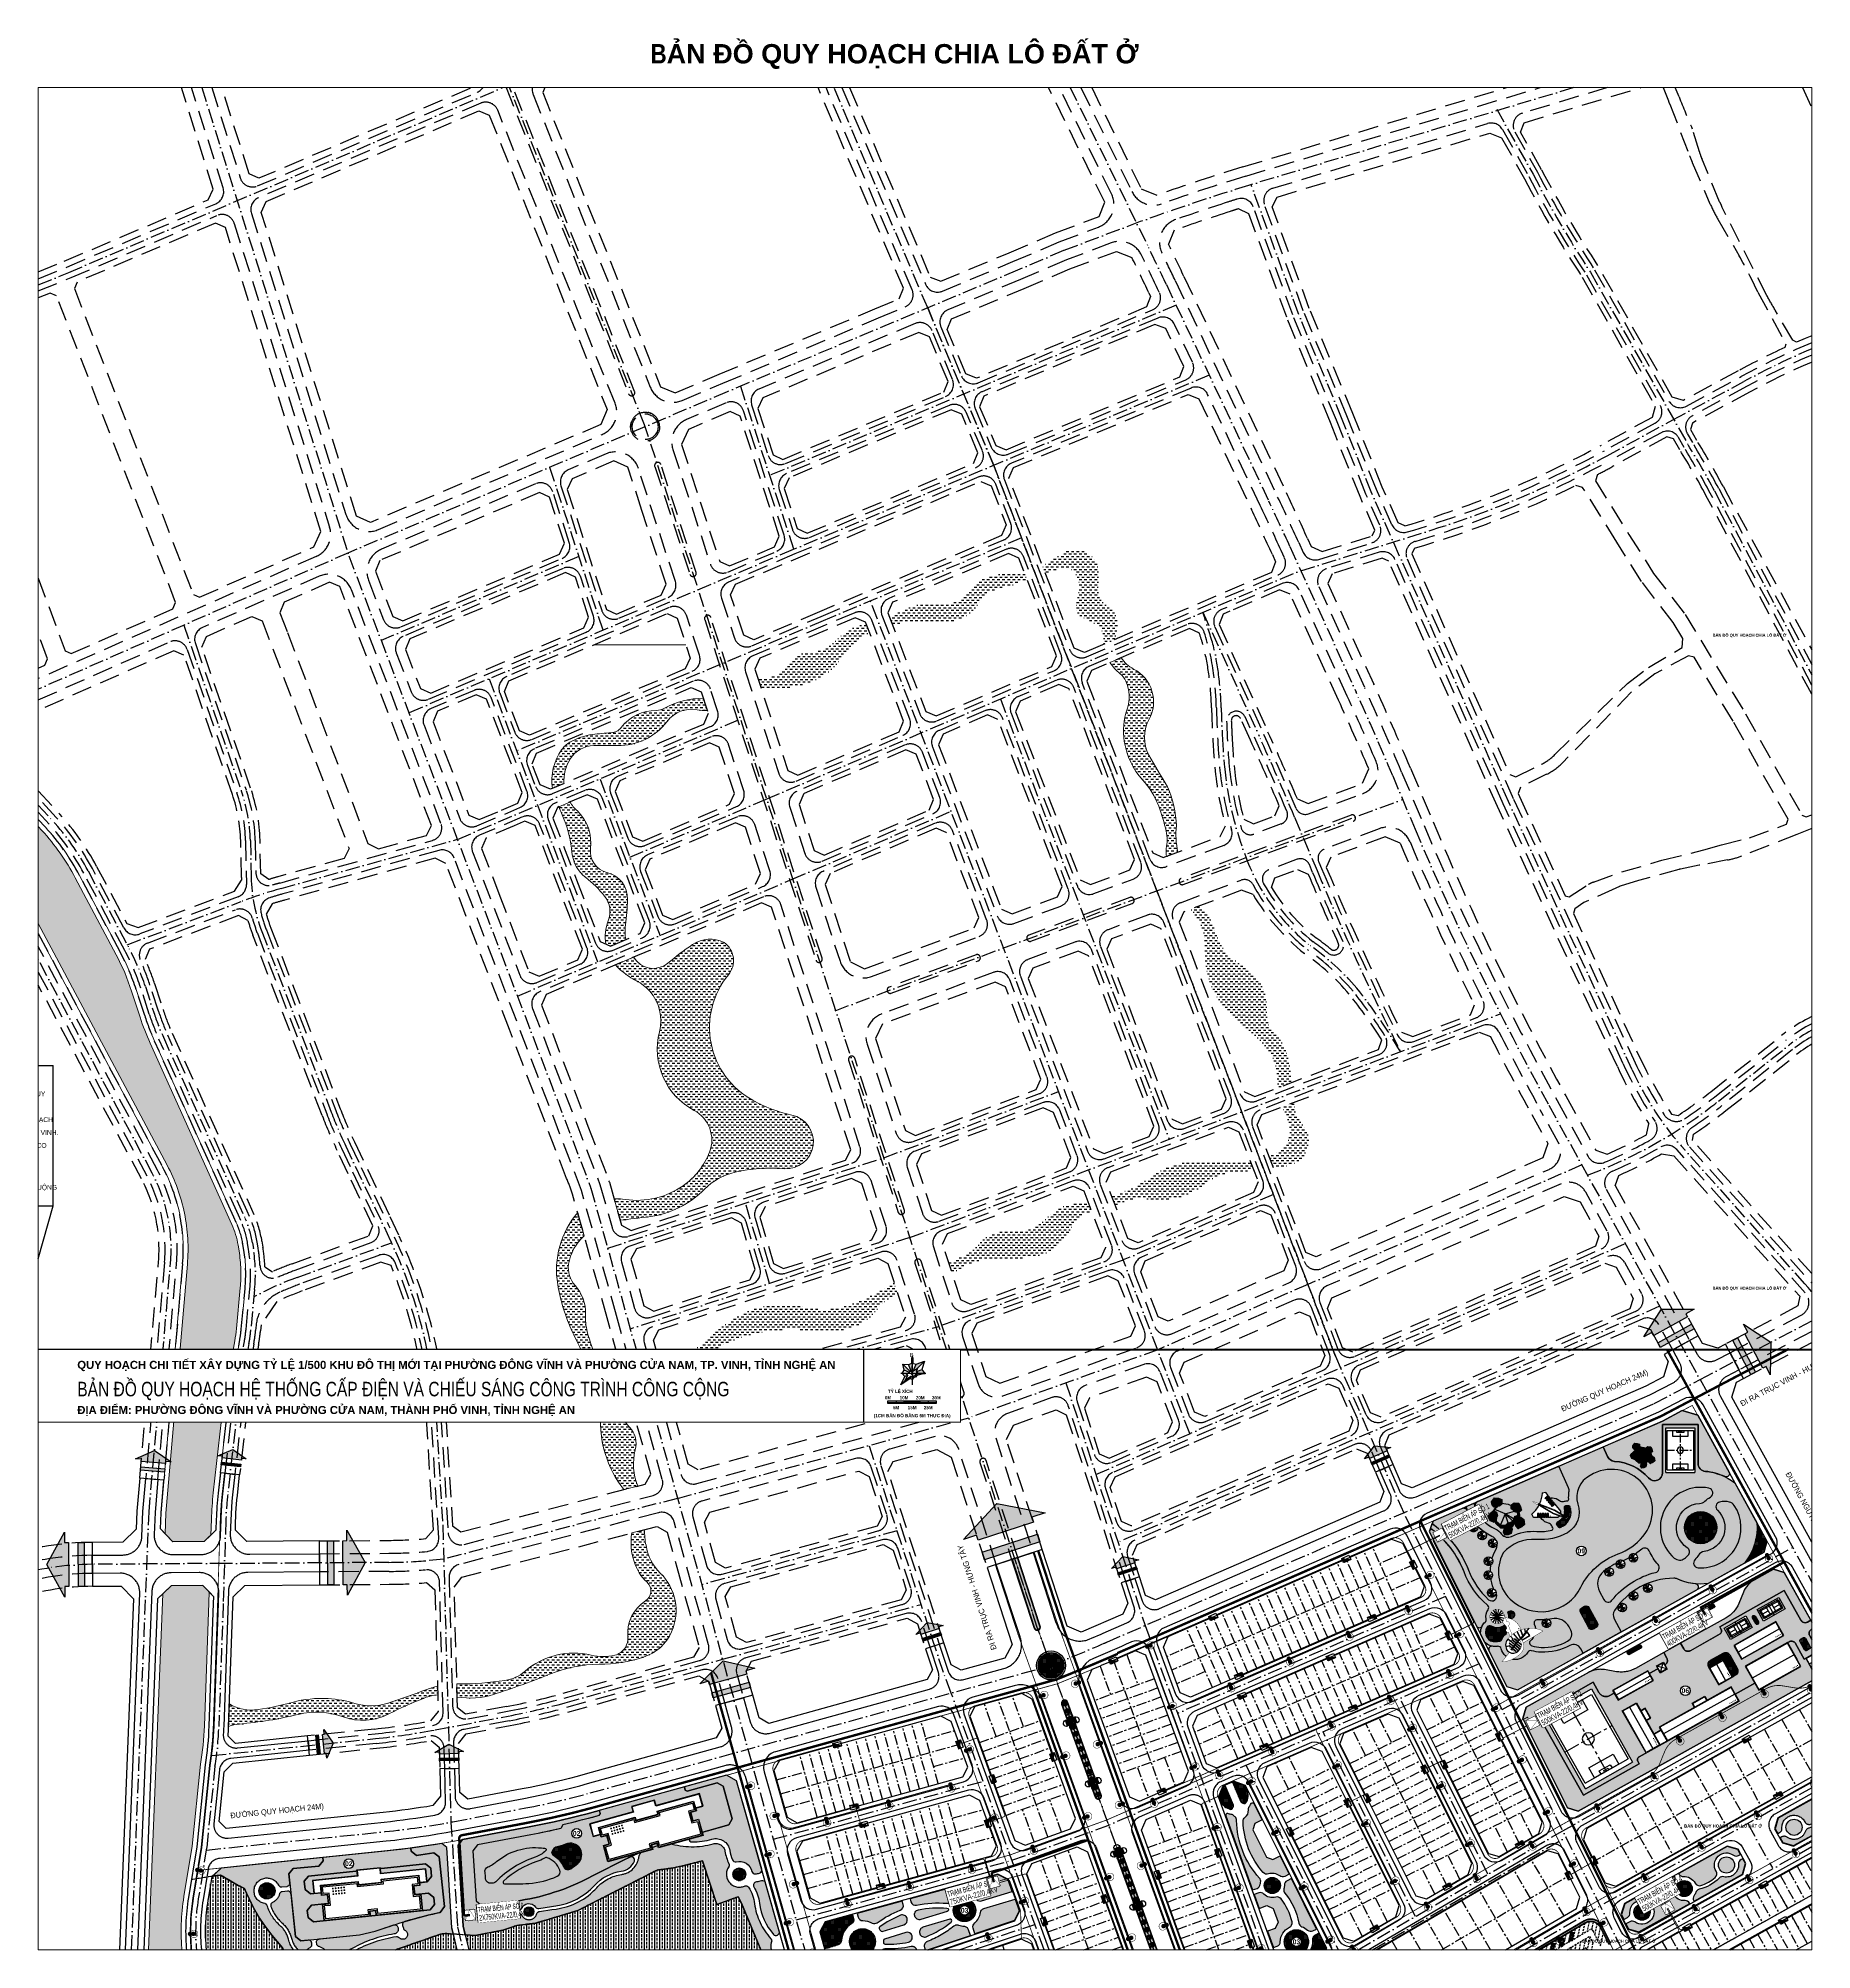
# Paper-space layout 'Layout1' of a CAD drawing. Header units: metres. Extents: x -1330 to -230, y 1447 to 2633.
# The model-space entities are those that its viewports show. They can reach past a viewport. Long polylines and large blocks are cut down to what shows.
import ezdxf
from ezdxf.enums import TextEntityAlignment as Align

# ---------------------------------------------------------------- set-up
doc = ezdxf.new("R2010")
doc.units = ezdxf.units.M
for name, pattern in [('ACAD_ISO10W100', [18.5, 12, -3, 0.5, -3]), ('CENTER', [2, 1.25, -0.25, 0.25, -0.25]), ('CENTERX2', [4, 2.5, -0.5, 0.5, -0.5]), ('DOT', [0.25, 0, -0.25]), ('HIDDEN', [0.375, 0.25, -0.125])]:
    doc.linetypes.add(name, pattern=pattern)
for name, color, linetype in [('1-sanTT-s', 96, 'CONTINUOUS'), ('bonen', 34, 'CONTINUOUS'), ('BoThamCo', 94, 'CONTINUOUS'), ('ChiaLo', 128, 'CENTER'), ('CX', 96, 'CONTINUOUS'), ('datOXh', 42, 'CONTINUOUS'), ('ddc', 32, 'CONTINUOUS'), ('Dien', 1, 'CONTINUOUS'), ('Dien CS', 2, 'CONTINUOUS'), ('DIEN HOA', 251, 'CONTINUOUS'), ('DIEN QH', 6, 'CONTINUOUS'), ('Dien SH', 6, 'CONTINUOUS'), ('DIENQH', 1, 'CONTINUOUS'), ('ghi_chu', 7, 'CONTINUOUS'), ('hacth sdd', 8, 'CONTINUOUS'), ('hatchViaHe+LogDg', 129, 'CONTINUOUS'), ('Khung ban ve', 7, 'CONTINUOUS'), ('KTEN', 7, 'CONTINUOUS'), ('LogDg', 7, 'CONTINUOUS'), ('LogDg phu', 7, 'CONTINUOUS'), ('nha', 20, 'CONTINUOUS'), ('RANHGIOI', 2, 'HIDDEN'), ('TimDg', 222, 'CONTINUOUS'), ('ViaHeS', 32, 'CONTINUOUS'), ('ViaHeSphu', 32, 'CONTINUOUS')]:
    doc.layers.add(name, color=color, linetype=linetype)
for name, color, linetype, lineweight in [('datKeSog', 251, 'CONTINUOUS', 13), ('datMatNc', 150, 'CONTINUOUS', 13), ('DEN CH', 3, 'CONTINUOUS', 15), ('ngau', 98, 'CONTINUOUS', 9)]:
    doc.layers.add(name, color=color, linetype=linetype, lineweight=lineweight)
doc.styles.add('ARIALB', font='VHARIALB.TTF', dxfattribs={"width": 0.75})
doc.styles.add('avantH', font='VHAVAN.TTF', dxfattribs={"height": 10})
doc.styles.add('KTEN', font='VHARIALN.TTF')
doc.styles.get("Standard").update_dxf_attribs({"font": 'VHARIALN.TTF'})
doc.styles.add('style3', font='VHARIALN.TTF')
doc.styles.add('TD2', font='VHBODO.TTF')
doc.styles.add('text', font='VHARIALN.TTF')
doc.styles.add('VnBlackH', font='VHBLACK.TTF')
doc.linetypes.add('DD0', pattern='A,12.7,-5.08,["0,4kV",Standard,S=2.54,R=0,X=-2.54,Y=-1.27],-9.35', length=27.13)
doc.linetypes.add('DIEN22KV', pattern='A,12.7,-5.08,["22KV",Standard,S=2.54,R=0,X=-2.54,Y=-1.27],-9.08', length=26.86)
doc.linetypes.add('DIEN35KV', pattern='A,12.7,-5.08,["35KV",Standard,S=2.54,R=0,X=-2.54,Y=-1.27],-9.08', length=26.86)
doc.linetypes.add('DIENCS_LINE', pattern='A,12.7,-5.08,["CS",Standard,S=2.54,R=0,X=-2.54,Y=-1.27],-6.35', length=24.13)
pattern_1 = [(0, (0, 0), (1.5875, 1.5875), [1.5875, -1.5875])]
pattern_2 = [(0, (568124.4922125977, 2065856.434559209), (0.3175, 0.3175), [0.15875, -0.4762500000000001]), (90, (568124.5715875977, 2065856.355184209), (-0.3175, 0.3175), [0.15875, -0.4762500000000001])]
pattern_3 = [(0, (568838.590178164, 2066230.129243872), (0.3175, 0.3175), [0.15875, -0.4762500000000001]), (90, (568838.6695531639, 2066230.049868872), (-0.3175, 0.3175), [0.15875, -0.4762500000000001])]
pattern_4 = [(0, (568078.4122556136, 2065965.172538756), (0.3175, 0.3175), [0.15875, -0.4762500000000001]), (90, (568078.4916306136, 2065965.093163756), (-0.3175, 0.3175), [0.15875, -0.4762500000000001])]
pattern_5 = [(0, (568837.4530714365, 2066430.015091193), (0.3175, 0.3175), [0.15875, -0.4762500000000001]), (90, (568837.5324464365, 2066429.935716193), (-0.3175, 0.3175), [0.15875, -0.4762500000000001])]
pattern_6 = [(0, (568981.2681787654, 2066505.715268669), (0.3175, 0.3175), [0.15875, -0.4762500000000001]), (90, (568981.3475537654, 2066505.635893669), (-0.3175, 0.3175), [0.15875, -0.4762500000000001])]
pattern_7 = [(0, (568235.0959027448, 2066281.809789219), (0.3175, 0.3175), [0.15875, -0.4762500000000001]), (90, (568235.1752777448, 2066281.730414219), (-0.3175, 0.3175), [0.15875, -0.4762500000000001])]
pattern_8 = [(0, (568088.9735495701, 2066255.079332994), (0.3175, 0.3175), [0.15875, -0.4762500000000001]), (90, (568089.05292457, 2066254.999957994), (-0.3175, 0.3175), [0.15875, -0.4762500000000001])]
pattern_9 = [(0, (568895.4158568768, 2066354.810852296), (0.3175, 0.3175), [0.15875, -0.4762500000000001]), (90, (568895.4952318767, 2066354.731477296), (-0.3175, 0.3175), [0.15875, -0.4762500000000001])]
pattern_10 = [(0, (568082.6100204161, 2066248.524827818), (0.3175, 0.3175), [0.15875, -0.4762500000000001]), (90, (568082.6893954161, 2066248.445452818), (-0.3175, 0.3175), [0.15875, -0.4762500000000001])]

# ---------------------------------------------------------------- blocks, each defined once
blk = doc.blocks.new('text tieu de')
at = {"color": 5}
blk.add_wipeout([(0, -1.1652900866465643e-10), (572.785714285681, -1.1652900866465643e-10), (572.785714285681, -45.00000000011653), (0, -45.00000000011653)], dxfattribs=at).dxf.layer = 'KTEN'
at = {"layer": 'KTEN', "linetype": 'Continuous'}
h = blk.add_hatch(color=10, dxfattribs=at)
h.paths.add_polyline_path([(538.3131303137634, -19.37258397322148), (535.71614607214, -21.96956821531057), (541.5364007356111, -17.91610971838236), (542.0048933161888, -16.78506857529283)])
h.paths.add_polyline_path([(539.3170623027254, -14.90000000223517), (536.664563726401, -14.90000000223517), (538.2615497123916, -16.77397032827139), (540.1466182845179, -15.99314935877919)])
h.paths.add_polyline_path([(537.0146381931845, -9.128923908807337), (537.8845359974075, -12.86986548360437), (541.0891525710467, -14.19726113043725), (541.3429452625569, -13.45723097957671)])
h.paths.add_polyline_path([(542.7857142866123, -8.370772738941014), (540.4432513804641, -9.244794284924865), (542.1610575106461, -13.39194514416158), (542.7857142861467, -12.65557813085616)])
h.paths.add_polyline_path([(550.4323901094031, -7.253324178978801), (545.2062592895236, -9.056287427432835), (543.4103710611816, -13.39194514416158), (546.1040830400307, -11.58163124881685)])
h.paths.add_polyline_path([(548.8179337175097, -12.40137290302664), (545.2363034307491, -13.88493274338543), (547.0705196775962, -14.90000000223517), (550.7432100141887, -14.9000000031665)])
h.paths.add_polyline_path([(544.2284833092708, -16.34276902489364), (544.9498678210657, -17.0641535371542), (545.6133171452675, -16.07123145461082), (544.6707828578074, -15.68082097172737)])
h.paths.add_polyline_path([(543.4103710611816, -16.40805486030877), (542.785714285681, -17.14442187361419), (542.7857142852154, -18.57269033789635), (543.8007815454621, -17.35058914683759)])
for points in [[(527.785714285681, -32.90000000176951), (527.785714285681, -33.5), (537.785714285681, -33.50000000046566), (537.785714285681, -32.90000000176951)], [(547.785714285681, -32.90000000176951), (547.785714285681, -31.9000000031665), (537.785714285681, -31.9000000031665), (537.785714285681, -32.90000000176951)], [(547.785714285681, -32.90000000176951), (547.785714285681, -33.50000000139698), (557.785714285681, -33.50000000186265), (557.785714285681, -32.90000000130385)]]:
    blk.add_hatch(color=8, dxfattribs=at).paths.add_polyline_path(points)
at = {"layer": 'KTEN', "color": 4}
for p, q in [((541.3429452625569, -13.45723097957671), (537.0146381931845, -9.128923908807337)), ((542.1610575106461, -13.39194514416158), (540.4432513804641, -9.244794284924865)), ((542.7857142861467, -14.30132914334536), (542.7857142866123, -10.01652375143021)), ((543.4103710611816, -13.39194514416158), (545.2062592895236, -9.056287427432835)), ((546.0873997088056, -11.59831457957625), (550.4323901094031, -7.253324178978801)), ((538.3131303137634, -19.37258397322148), (535.71614607214, -21.96956821531057)), ((539.4934113270137, -14.90000000223517), (536.7295885349158, -14.90000000223517)), ((541.0891525710467, -14.19726113043725), (537.8845359974075, -12.86986548360437)), ((540.1466182845179, -15.99314935877919), (538.2615497123916, -16.77397032827139)), ((542.0048933161888, -16.78506857529283), (541.5364007356111, -17.91610971838236)), ((543.4353571191896, -15.54964283574373), (542.1360714526381, -14.25035716965795)), ((542.1360714526381, -15.54964283667505), (543.4353571201209, -14.25035716965795)), ((542.785714285681, -18.79017288703471), (542.7857142852154, -20.21844135038555)), ((543.4103710611816, -16.40805486030877), (543.8007815454621, -17.35058914683759)), ((544.1957417109516, -16.31002742797136), (544.9498678210657, -17.0641535371542)), ((544.6707828578074, -15.68082097172737), (545.6133171452675, -16.07123145461082)), ((545.2363034307491, -13.88493274338543), (548.8179337175097, -12.40137290302664)), ((547.0705196757335, -14.9000000031665), (550.8082348227035, -14.9000000031665))]:
    blk.add_line(p, q, dxfattribs=at)
at = {"layer": 'KTEN', "color": 7, "linetype": 'Continuous'}
for p, q in [((542.4078654868063, -4.979990223422647), (542.4078654858749, -8.139244647696614)), ((542.5023276864085, -4.979990222491324), (542.5023276864085, -8.139244648627937)), ((542.5967898864765, -4.979990223422647), (542.5967898855451, -8.139244647696614)), ((542.6912520865444, -4.979990224353969), (542.6912520865444, -8.139244647696614)), ((542.785714285681, -3.848779157735407), (542.785714285681, -21.97096208203584)), ((542.8801764862146, -4.979990224353969), (542.8801764862146, -8.139244647696614)), ((542.9746386858169, -4.979990224353969), (542.9746386862826, -8.139244647696614)), ((543.0691008868162, -4.979990223422647), (543.0691008858848, -8.139244647696614)), ((543.1635630864184, -4.979990223422647), (543.1635630859528, -8.139244647696614)), ((551.3209186454769, -14.9000000031665), (535.7250596217345, -14.90000000223517)), ((532.785714285681, -31.9000000031665), (532.785714285681, -33.5)), ((542.785714285681, -31.9000000031665), (542.785714285681, -33.5)), ((552.785714285681, -31.9000000031665), (552.785714285681, -33.5))]:
    blk.add_line(p, q, dxfattribs=at)
at = {"layer": 'KTEN', "const_width": 0.75, "flags": 128}
blk.add_lwpolyline([(0, 0), (572.785714285681, 0), (572.785714285681, -45), (0, -45)], close=True, dxfattribs=at)
blk.add_lwpolyline([(512.785714285681, -45), (512.785714285681, 0)], dxfattribs=at)
at = {"layer": 'KTEN', "color": 7, "linetype": 'Continuous'}
for points in [[(542.7857142852154, -18.57269033789635), (541.5364007356111, -17.91610971838236), (535.71614607214, -21.96956821531057), (538.2615497123916, -16.77397032827139), (536.664563726401, -14.90000000223517), (537.8845359974075, -12.86986548360437), (537.0146381931845, -9.128923908807337), (540.4432513804641, -9.244794284924865), (542.7857142866123, -8.370772738941014), (545.2062592895236, -9.056287427432835), (550.4323901094031, -7.253324178978801), (548.8179337175097, -12.40137290302664), (550.7432100141887, -14.9000000031665), (545.6133171452675, -16.07123145461082), (544.9498678210657, -17.0641535371542), (543.8007815454621, -17.35058914683759)], [(557.785714285681, -31.9000000031665), (557.785714285681, -33.50000000186265), (527.785714285681, -33.5), (527.785714285681, -31.9000000031665)]]:
    blk.add_lwpolyline(points, close=True, dxfattribs=at)
at = {"layer": 'KTEN', "color": 4}
blk.add_lwpolyline([(542.7857142861467, -12.65557813085616), (543.4103710611816, -13.39194514416158), (546.1040830400307, -11.58163124881685), (545.2363034307491, -13.88493274338543), (547.0705196775962, -14.90000000223517), (544.6707828578074, -15.68082097172737), (544.2284833092708, -16.34276902489364), (543.4103710611816, -16.40805486030877), (542.785714285681, -17.14442187361419), (542.0048933161888, -16.78506857529283), (538.3131303137634, -19.37258397322148), (540.1466182845179, -15.99314935877919), (539.3170623027254, -14.90000000223517), (541.0891525710467, -14.19726113043725), (541.3429452625569, -13.45723097957671), (542.1610575106461, -13.39194514416158)], close=True, dxfattribs=at)
at = {"layer": 'KTEN', "color": 7, "linetype": 'Continuous'}
for points in [[(527.785714285681, -32.90000000176951), (557.785714285681, -32.90000000130385)], [(537.785714285681, -33.50000000186265), (537.785714285681, -31.9000000031665)], [(547.785714285681, -33.50000000186265), (547.785714285681, -31.9000000031665)]]:
    blk.add_lwpolyline(points, dxfattribs=at)
at = {"layer": 'KTEN', "linetype": 'Continuous', "ltscale": 15, "style": 'ARIALB'}
for s, p in [('quy ho¹ch chi tiÕt x©y dùng tû lÖ 1/500 khu ®« thÞ míi t¹i ph\xadêng ®«ng vÜnh vµ ph\xadêng cöa nam, tp. vinh, tØnh nghÖ an', (25, -12)), ('®Þa ®iÓm: ph\xadêng ®«ng vÜnh vµ ph\xadêng cöa nam, thµnh phè vinh, tØnh nghÖ an', (25, -40))]:
    blk.add_text(s, height=5, rotation=359.9999999466391, dxfattribs=at).set_placement(p)
at = {"layer": 'KTEN', "linetype": 'Continuous', "style": 'TD2'}
blk.add_text('b', height=2.5, dxfattribs=at).set_placement((541.4399712381419, -4.594551057554781))
at = {"layer": 'KTEN', "style": 'ARIALB'}
for s, p in [('0m', (527.785714285681, -30.9000000031665)), ('5m', (532.785714285681, -37)), ('10m', (537.785714285681, -30.9000000031665)), ('15m', (542.785714285681, -36.99999999976717)), ('20m', (547.785714285681, -30.9000000031665)), ('25m', (552.785714285681, -37.00000000116415)), ('30m', (557.785714285681, -30.9000000031665)), ('(1cm b¶n ®å b»ng 5m thùc ®Þa)', (542.785714285681, -42.00000000093132))]:
    blk.add_text(s, height=2, rotation=359.9999998065669, dxfattribs=at).set_placement(p, align=Align.CENTER)
blk.add_text('tû lÖ xÝch', height=2, rotation=359.9999998065669, dxfattribs=at).set_placement((527.785714285681, -26.9000000031665))
at = {"layer": 'KTEN', "color": 5, "style": 'VnBlackH'}
blk.add_attdef('BD', (25, -29), '', height=9, dxfattribs=at)
blk = doc.blocks.new('ghi_Eu1')
at = {"color": 32}
blk.add_wipeout([(0, 0), (240, 0), (240, -87.00472022686165), (230.00000000000003, -122.00472022686154), (0, -122.00472022686154)], dxfattribs=at).dxf.layer = 'ghi_chu'
at = {"layer": 'ghi_chu'}
for p, q in [((0, 0), (0, -122.0047202268615)), ((0, 0), (240, 0)), ((230, -87.00472022686154), (240, -87.00472022686154)), ((230, -87.00472022686154), (230, -122.0047202268615))]:
    blk.add_line(p, q, dxfattribs=at)
blk.add_lwpolyline([(0, -122.0047202268615), (230, -122.0047202268615), (240, -87.00472022686154), (240, 0)], dxfattribs=at)
at = {"layer": 'ghi_chu', "lineweight": -2, "style": 'avantH'}
for s, height, p in [('%%U1. c¨n cø thùc hiÖn:', 3.5, (5, -10)), ('- c«ng v¨n sè 6637/UBND-CN ngµy 31/8/2018 cña ubnd tØnh nghÖ an vÒ viÖc tæ chøc triÓn khai lËp quy', 3, (5, -19.00236011343077)), ('ho¹ch x©y dùng khu ®« thÞ míi t¹i ph\xadêng ®«ng vÜnh vµ ph\xadêng cöa nam, thµnh phè vinh.', 3, (5, -27.00236011343077)), ('- quyÕt ®Þnh sè 4508/q®-ubnd ngµy 08/10/2018 cña ubnd tØnh nghÖ an v/v phª duyÖt nhiÖm vô quy ho¹ch', 3, (5, -35.00236011343077)), ('- b¶n ®å kh¶o s¸t ®Þa h×nh tû lÖ 1/500 phôc vô lËp quy ho¹ch do C¤NG TY cp t\xad vÊn x©y dùng nacico', 3, (5, -51.00236011343077)), ('chi tiÕt x©y dùng tû lÖ 1/500 khu ®« thÞ míi t¹i ph\xadêng ®«ng vÜnh vµ ph\xadêng cöa nam, thµnh phè vinh.', 3, (5, -43.00236011343077)), ('lËp th¸ng 10/2018.', 3, (5, -59.00236011343077)), ('lËp th¸ng 10/2018.', 3, (5, -59.00236011343077)), ('%%U2. vÞ trÝ, ranh giíi khu ®Êt quy ho¹ch:', 3.5, (5, -68.00236011343077)), ('vµ 1 phÇn d©n c\xad, cã ranh giíi ®\xadîc x¸c ®Þnh:', 3, (5, -85.00472022686154)), ('khu ®Êt lËp quy ho¹ch phÇn ®Êt thuéc ph\xadêng ®«ng vÜnh vµ ph\xadêng cöa nam (chñ yÕu lµ ®Êt ruéng', 3, (5, -77.00472022686154)), ('- phÝa b¾c gi¸p:                                              ®Êt n«ng nghiÖp (dù ¸n khu nhµ ë míi);', 3, (5, -93.00472022686154)), ('- phÝa nam gi¸p:                                             ®\xadêng quy ho¹ch (trÇn nguyªn h·n kÐo dµi);', 3, (5, -101.0047202268615)), ('- phÝa ®«ng gi¸p:                                          ®Êt n«ng nghiÖp, khu d©n c\xad hiÖn h÷u ph\xadêng ®«ng vÜnh;', 3, (5, -109.0047202268615)), ('- phÝa t©y gi¸p:                                               s«ng kÎ gai (ph\xadêng cöa nam);', 3, (5, -117.0047202268615))]:
    blk.add_text(s, height=height, dxfattribs=at).set_placement(p)
blk = doc.blocks.new('csmb')
blk.add_wipeout([(-0.35735904459139967, 0.392421836014087), (0.3573590445903392, -0.3924218360144991), (-2.7021279410057453, -3.816102007002936), (-2.3133165249940033, -5.220202944040416), (-4.611216539672594, -10.821338939577885), (-6.803377455895403, -9.921991627171273), (-6.993155497735637, -10.384575992425898), (-4.800994581140226, -11.283923304255538), (-5.180550664263863, -12.209092035107187), (-7.372711581023362, -11.309744723109311), (-7.562489622559708, -11.772329088419621), (-5.370328705729716, -12.671676400347597), (-5.74988478862292, -13.596845130634115), (-7.942045706129404, -12.697497819889708), (-8.131823747212582, -13.16008218406029), (-5.939662830463154, -14.05942949612214), (-6.319218913589751, -14.984598226568602), (-8.511379829902008, -14.085250914454624), (-8.701157871510032, -14.547835279475855), (-6.508996954909287, -15.447182591862326), (-6.888553038038257, -16.372351322157144), (-9.080713954726079, -15.473004009983924), (-9.270491996099523, -15.935588375470763), (-7.078331079879675, -16.834935687178373), (-8.086762134149609, -19.29298844928733), (-10.567129171543431, -19.58428486156845), (-11.106210271721531, -18.2183664984858), (-12.02762549320672, -16.40008055901793), (-12.941521012534672, -14.968828400323627), (-14.05254496006824, -13.541425684015358), (-17.349010442294336, -16.046952834172238), (-17.61800588886768, -15.799667724056151), (-14.793767971512473, -12.727476521543977), (-15.81485387233203, -11.746624804734235), (-17.53273627582716, -10.386982104535495), (-18.85479020351969, -9.540272778998144), (-20.48498185881817, -8.693327943084192), (-19.963478917452587, -6.250970696089752), (-17.422042777694287, -5.4763359950004755), (-16.731201660690274, -7.742860564336382), (-16.25292526122005, -7.597080983333399), (-16.943766378240056, -5.330556414075684), (-15.987213580710641, -5.03899725228889), (-15.296372463097073, -7.30552182144827), (-14.818096064471575, -7.159742240617071), (-15.50893718150402, -4.893217671704122), (-14.55238438348649, -4.601658510065423), (-13.861543266279885, -6.868183079049459), (-13.383266867734948, -6.722403498322517), (-14.074107984772134, -4.455878929006751), (-13.117555186974966, -4.164319767336064), (-12.426714070007682, -6.430844336424361), (-11.948437670785069, -6.285064755732964), (-12.63927878757405, -4.018540186241854), (-11.682725990060035, -3.7269810246304047), (-10.991884872809594, -5.993505593424878), (-10.51360847408813, -5.847726012613823), (-11.20444959096656, -3.5812014439070197), (-5.413308870406531, -1.8160504375482631), (-4.051621165935061, -2.3342013345311656)]).dxf.layer = 'nha'
at = {"layer": 'nha', "color": 240, "linetype": 'Continuous', "const_width": 0.2}
blk.add_lwpolyline([(-3.492459654808044e-10, -3.528839442878962e-10), (-0.3573590445912487, 0.3924218360134546), (-7.745883286416756, -5.060824504438642), (-17.59599986790181, -15.77572968980166), (-17.34901044229446, -16.04695283417277), (-5.761614926602306, -7.239782177992311), (0.3573590445903392, -0.3924218360152736), (-3.492459654808044e-10, -3.528839442878962e-10)], dxfattribs=at)
for points in [[(-4.051621165852339, -2.334201334562749), (-5.413308870406581, -1.816050437548256), (-11.20444959107135, -3.58120144393979), (-10.51360847405158, -5.847726012734711), (-10.99188487280935, -5.993505593425652), (-11.68272599006013, -3.726981024630732), (-12.63927878757386, -4.018540186241808), (-11.9484376707851, -6.285064755733401), (-12.42671407000762, -6.430844336424343), (-13.11755518702739, -4.164319767163761), (-14.07410798477213, -4.455878929007667), (-13.38326686775144, -6.722403498270069), (-13.86154326674114, -6.868183079190203), (-14.55238438352808, -4.601658509929621), (-15.50893718173756, -4.893217671775346), (-14.81809606448678, -7.159742240568448), (-15.29637246324364, -7.305521821492221), (-15.98721358072908, -5.038997252231638), (-16.94376637824007, -5.330556414075545), (-16.2529252612203, -7.597080983334308), (-16.73120166044191, -7.7428605642599), (-17.42204277769542, -5.476335994999317), (-19.96347891745245, -6.250970696090008), (-20.48498185881817, -8.693327943085023, -0.09340332596114889), (-14.79376797181703, -12.7274765212278)], [(-2.702127941238359, -3.816102007120207), (-2.313316524993752, -5.220202944041375), (-4.611216539672569, -10.82133893957871), (-6.803377455895316, -9.921991627172247), (-6.993155497735643, -10.38457599242611), (-4.800994581280975, -11.28392330459974), (-5.180550664264047, -12.20909203510746), (-7.372711580952455, -11.30974472293565), (-7.562489622559951, -11.77232908842052), (-5.370328705639622, -12.67167640012849), (-5.749884788622694, -13.59684513063439), (-7.942045705543933, -12.69749781846258), (-8.13182374691769, -13.16008218418028), (-5.939662830463021, -14.0594294961229), (-6.319218913445184, -14.9845982266288), (-8.51137982990167, -14.08525091445517), (-8.701157871510077, -14.5478352794762), (-6.508996954821669, -15.44718259164983), (-6.888553038038481, -16.37235132215756), (-9.08071395472598, -15.47300400998392), (-9.270491996099736, -15.93558837547062), (-7.078331079879717, -16.83493568717859), (-8.086762134149467, -19.2929884492878), (-10.56712917154346, -19.58428486157027, 0.09340332597123725), (-14.05254496047291, -13.54142568354473)]]:
    blk.add_lwpolyline(points, format="xyb", dxfattribs=at)
at = {"layer": 'nha', "color": 32, "linetype": 'Continuous'}
for points in [[(-4.122749825462961, -2.521125687662789), (-5.420467813281903, -2.027316617337419), (-10.95482719913343, -3.714200171178163), (-10.26398608210184, -5.980724740013102), (-11.12488360003499, -6.243127985308092), (-11.81572471727395, -3.976603416553189), (-12.38965639567141, -4.151538913487457), (-11.69881527885445, -6.418063483071819), (-12.55971279727873, -6.680466728263127), (-13.25055391426122, -4.413942159124417), (-13.82448559285513, -4.588877656215118), (-13.1336444758299, -6.855402225492071), (-13.99454199399679, -7.117805471145402), (-14.68538311078737, -4.851280901872087), (-15.25931478978418, -5.026216399000987), (-14.56847367254522, -7.292740967754071), (-15.42937119043654, -7.555144213456515), (-16.12021230792197, -5.288619644195933), (-16.69414398632762, -5.463555141270263), (-16.00330286929147, -7.730079710581776), (-16.86420038766846, -7.992482956178719), (-17.55504150491561, -5.725958386939965), (-19.79248638266199, -6.407935957402515), (-20.25607972565467, -8.579084902319664, -0.09127908410099232), (-14.64989338775649, -12.58855170680908, -0.09127908410099232)], [(-2.894874529418303, -3.869475715488079), (-2.524328796313966, -5.207614435921641), (-4.720339069132024, -10.56039397684071), (-6.912499985257455, -9.661046664476089), (-7.254100460536392, -10.49369852185009), (-5.061939543961671, -11.39304583407284), (-5.289673193758063, -11.94814707239311), (-7.481834110438285, -11.04879976022312), (-7.823434585267023, -11.88145161793909), (-5.631273668341237, -12.78079892964888), (-5.859007318120348, -13.33590016792732), (-8.051168235146179, -12.43655285571185), (-8.39276870950016, -13.26920471371341), (-6.200607793150994, -14.16855202561237), (-6.428341442936471, -14.72365326390718), (-8.620502359320199, -13.82430595176265), (-8.96210283426717, -14.65695780892747), (-6.769941917546021, -15.55630512111384), (-6.997675567491569, -16.11140635945776), (-9.189836484292755, -15.21205904723865), (-9.531436958718587, -16.0447109050001), (-7.339276042581332, -16.94405821667533), (-8.227084656621628, -19.10809353344303), (-10.43202264547108, -19.36704332424961, 0.09127908411127568), (-13.90079948932726, -13.41114401949744, 0.09127908411127568)]]:
    blk.add_lwpolyline(points, format="xyb", dxfattribs=at)
blk.add_lwpolyline([(-0.3696829753407656, -0.3366518947495933), (-0.4233477717743881, -0.2777217003022088), (-7.410305280362081, -5.434583776888758), (-14.82579140218786, -13.50111070998901), (-6.10242554906381, -6.870787989002565), (-0.3160181780649509, -0.3955820899027458)], close=True, dxfattribs=at)
at = {"layer": 'nha', "const_width": 0.331751152141547}
blk.add_lwpolyline([(-5.030505960903412, -9.27924412938082, 1), (-5.36225586557137, -9.280154097660121, 1)], format="xyb", close=True, dxfattribs=at)
blk = doc.blocks.new('ctchoi')
blk.add_wipeout([(-5.100650959175418, 10.02725584249536), (-7.403459958350329, 8.470612753995475), (-9.313697311683221, 6.310114263820179), (-10.81390480356229, 3.1019288174494903), (-11.243766461360833, 0.3744531630904575), (-11.120937200146633, -1.6991925030693196), (-10.429909786960998, -4.216572208781258), (-8.693880694257762, -7.139953631577416), (-7.130936199604551, -8.701278547124291), (-4.734354003581072, -10.205311935565456), (-0.5448455213249694, -11.236798614042204), (2.530243765000016, -10.961768397192264), (5.744966111847175, -9.672531440927738), (8.582613325652137, -7.27332446723295), (10.813904856755627, -3.1019287964767006), (11.230053453149338, -0.6696267781620815), (10.942029376375531, 2.6142864729598365), (10.08689343652589, 4.981674561879963), (8.600768426009614, 7.251846874487626), (5.135232006184813, 10.009590037808202), (2.4776186523102783, 10.97378267394145), (-0.49499283730937194, 11.239105048875711), (-2.8376210987326083, 10.886248507939385)]).dxf.layer = 'nha'
at = {"layer": 'nha', "ltscale": 3}
for p, q in [((2.689193934202194e-08, 4.190951585769653e-09), (-11.12093720014673, -1.699192503001541)), ((-9.429848923231475, -6.135181224206463), (9.429848976433277, 6.13518124516122)), ((2.665910869836807e-08, 1.047737896442413e-08), (-6.777725536725484, 8.979138955008239)), ((2.805609256029129e-08, 8.149072527885437e-09), (-6.563888513133861, -9.136622299673036)), ((2.805609256029129e-08, 8.149072527885437e-09), (-3.009715394931845, -10.83993140445091)), ((2.665910869836807e-08, 1.047737896442413e-08), (5.135232006199658, 10.00959003786556)), ((2.654269337654114e-08, 1.047737896442413e-08), (8.174715340021066, -7.728941025910899)), ((2.665910869836807e-08, 1.047737896442413e-08), (4.318030496942811, -10.38831616006792)), ((2.665910869836807e-08, 1.047737896442413e-08), (11.23005345324054, -0.6696267782244831))]:
    blk.add_line(p, q, dxfattribs=at)
at = {"layer": 'nha', "color": 12, "ltscale": 3}
for p, q in [((2.689193934202194e-08, 4.190951585769653e-09), (-11.12093720014673, -1.699192503001541)), ((2.665910869836807e-08, 1.047737896442413e-08), (-6.777725536725484, 8.979138955008239)), ((2.805609256029129e-08, 8.149072527885437e-09), (-6.563888513133861, -9.136622299673036)), ((2.805609256029129e-08, 8.149072527885437e-09), (-3.009715394931845, -10.83993140445091)), ((2.665910869836807e-08, 1.047737896442413e-08), (5.135232006199658, 10.00959003786556)), ((2.654269337654114e-08, 1.047737896442413e-08), (8.174715340021066, -7.728941025910899)), ((2.665910869836807e-08, 1.047737896442413e-08), (11.23005345324054, -0.6696267782244831))]:
    blk.add_line(p, q, dxfattribs=at)
at = {"layer": 'nha', "color": 13, "ltscale": 3}
blk.add_line((-10.81390480347909, 3.101928817341104), (10.81390485679731, -3.101928796619177), dxfattribs=at)
at = {"layer": 'nha', "color": 13}
for p, q in [((-9.429848923231475, -6.135181224206463), (9.429848976433277, 6.13518124516122)), ((2.665910869836807e-08, 1.047737896442413e-08), (4.318030496942811, -10.38831616006792))]:
    blk.add_line(p, q, dxfattribs=at)
at = {"layer": 'nha', "color": 240, "linetype": 'Continuous', "const_width": 0.8999999999973844}
blk.add_lwpolyline([(-5.100650959182531, 10.02725584246218, 0.5905871344094299), (-5.756488252431154, -9.66567858401686, 0.6632267927462209), (10.94202937639784, 2.614286473020911, 0.4851651236545231), (-5.100650959182531, 10.02725584246218, 330.0459908674844)], format="xyb", dxfattribs=at)
at = {"layer": 'nha', "ltscale": 3}
blk.add_circle((2.665910869836807e-08, 1.047737896442413e-08), 10.68749999996894, dxfattribs=at)
blk = doc.blocks.new('ct10')
blk.add_wipeout([(-11.577138407544757, 15.480543387147918), (-2.185326843911608, 4.668967563219198), (-1.43164804294757, 5.002126960773097), (-0.555923099038742, 5.27454334940208), (0.8452678386579113, 5.434731308967081), (1.9502868943693494, 5.335598661545163), (3.133444469737472, 4.997675029105402), (4.177230008023514, 4.464852424829353), (5.91552368075093, 3.1618486247887603), (7.598070458931229, 1.535785922315661), (9.002466840991561, -0.21762007373702374), (10.135695031470021, -2.0525005197953377), (11.14490659004462, -4.278075593788017), (11.77894515807944, -6.341314003778528), (5.057143165705141, -2.68866947810546), (4.881947613939913, -3.0913565192950685), (4.282994865749954, -4.093186130722039), (3.3722422160522285, -4.889293920355591), (2.2177679325708324, -5.480749754264195), (0.9215432015832583, -5.8563194971654795), (-0.3531375874505214, -5.914065875327534), (-1.543928084726326, -5.695500882349702), (-2.9037076571896185, -5.136412423097095), (-4.6850579084520785, -4.0411630910577685), (-7.211221980086688, -5.5795606556102335), (-7.058420482577256, -5.988193180449265), (-7.074964560781577, -6.457684657356957), (-7.288896988346697, -6.898433800580975), (-7.598631907992516, -7.173714251347796), (-8.07585665420509, -7.336098991721588), (-8.455494695116148, -7.314943269582972), (-8.898494999737736, -7.110621013380673), (-9.192785503731045, -6.7863043234439075), (-10.485381276735552, -7.57347654735047), (-12.770514492334428, -10.56504519095002), (-12.42964546823052, -10.853282589131972), (-11.654933239605016, -11.806785835284309), (-11.163846563278641, -12.94557172349096), (-11.002126002210314, -14.141118255275074), (-11.17834903556836, -15.388095697992878), (-11.672946753192896, -16.504883530962044), (-12.491608685969545, -17.485783483341603), (-14.000718640785232, -18.383261102226726), (-15.73827547246001, -18.632461581259122), (-17.440118649404596, -18.202421556145577), (-18.846791230174347, -17.151635572178314), (-19.56372139624361, -16.078498666144895), (-19.912708305211343, -15.03373449293246), (-19.99591867548133, -13.904840001345097), (-19.807278675739898, -12.8312860314767), (-19.456960270879975, -11.994193500024654), (-18.830956007393873, -11.11310062066034), (-17.95711050455182, -10.369772196669082), (-15.560488319143268, -8.907885513057899), (-15.654769174690276, -7.503281509466117), (-15.489264179750824, -5.645445626781548), (-15.097563390871573, -4.126583134380418), (-14.464387642245125, -2.6447801833479545), (-13.598111062928378, -1.2581636485224763), (-12.492234483465962, 0.011733285070683053), (-11.394910689894138, 0.9463711999064657), (-9.957372967774852, 1.8401661692439717), (-10.346336921907298, 2.6215805846033575), (-10.931849366732672, 3.9249244020334118), (-11.383018314089416, 5.177857905152791), (-11.716486239263471, 6.361687710997963), (-12.148689166409646, 8.891586303671716), (-12.232740009719294, 10.946937529347686), (-12.049900918118412, 13.23206883636913)]).dxf.layer = 'nha'
at = {"layer": 'nha', "color": 240, "linetype": 'Continuous', "const_width": 0.2}
for points in [[(-2.185326843910843, 4.668967563218757), (-11.57713840754423, 15.48054338714792, 0.1280917772291926), (-11.72448869833443, 6.394457310929283)], [(-9.957372967774972, 1.840166169244185, 0.3173518418449351), (-15.56048831917997, -8.907885512777284, 0.4372054201661068)], [(-3.371118451391339, 1.850783741127088), (-11.71648623926285, 6.361687710999831, 0.2112041512241957), (-2.815379909395233, -5.184729923003033, 0.3371384674305311), (4.28299486574997, -4.093186130721733, 0.3392214431054038), (4.356382793358534, 1.449157475053653, 0.09818293906090926), (2.140729370138615, 3.273614644098416)], [(5.057143165574416, -2.688669478029624), (11.77894515808021, -6.34131400377737, 0.1895916122907486), (4.177230008023798, 4.464852424829587, 0.4193613988497726), (-4.450819323926225, 2.465963436781749)], [(-2.032074642756015, 3.322006147845968, -0.6156456746968293), (3.879300327350393, -0.3407068685373815, -0.22198425179775), (2.260197321030319, -3.139335536139697, -0.3284320062264846), (-2.384301837689236, -3.022082473824412, -0.2689738141531348), (-3.829676822099827, 0.5408980979373155, -0.2203054213415676), (-2.032074642756015, 3.322006147845968, -1.24288373620785)], [(-14.62993144084885, -9.72645216991441, -0.61781702657367), (-12.49160868596937, -17.48578348334195, -0.2777647583777951), (-17.04884879655856, -18.36694936870845, -0.2607392413856988), (-19.9127083052108, -15.03373449293213, -0.2388411884241439), (-18.83095600739307, -11.11310062065968, -0.2627421475104463), (-14.62993144084885, -9.72645216991441, 0.1440440428790729)], [(-5.947527536113739, -3.053730741117761), (-11.26557272688206, -6.292343727753178, 1), (-13.27827628670912, -7.51805122985752), (-17.84270035141799, -10.29771979616271)], [(-4.685057908452109, -4.04116309105666), (-7.21122198008652, -5.579560655609384, -0.9999999999999997), (-9.192785503731102, -6.786304323442891), (-10.4853812767351, -7.573476547349856), (-12.77051449233386, -10.5650451909496)]]:
    blk.add_lwpolyline(points, format="xyb", dxfattribs=at)
at = {"layer": 'nha', "color": 32, "ltscale": 3}
for points in [[(-11.74952245495933, 6.408060718353227), (-3.38800807266216, 1.888429063863441)], [(-2.368944975503837, 1.189879461060627), (-3.674580056608647, -1.170888602708146)], [(3.376016559622258, -1.872582625106588), (-3.433001323292956, 1.757095133911207)], [(3.437991364936352, -1.758503804423526), (-3.372837656565935, 1.872139417591825)], [(-1.227020839504803, 0.5811548681467684), (-2.930164997854263, -2.498364360977575)], [(-2.306156485264182, 1.303524531915173), (-0.9686446387013348, 3.782691100637749)], [(-1.164354114017442, 0.6948648481884447), (0.5505907203378229, 3.87362839423804)], [(-0.05333089564646798, 0.1026125825264899), (1.764270533186391, 3.471656907840952)], [(1.171005199042156, -0.550043288127199), (2.905008556864232, 2.617352510362252)], [(2.305585489852092, -1.154853103314963), (3.662406552356515, 1.323567318013374)], [(-18.84679123029764, -17.1516355722888), (-15.50212600214127, -14.14111825541841), (-13.56413335508387, -10.07981495510103)], [(-0.115879137992124, -0.01116055684542516), (-1.936109272220165, -3.302387356266991)], [(1.109486698303044, -0.6643653507144336), (-0.5698087349692287, -3.809333968882129)], [(2.239698364363903, -1.266846386573889), (0.9145996676134018, -3.748478703175351)], [(-17.4401186494315, -18.20242155620144), (-15.50212600214127, -14.14111825541841), (-19.7442688496476, -15.64252561700778)], [(-14.00071864078473, -18.38326110222624), (-15.50212600214127, -14.14111825541841), (-15.73840425621438, -18.63491092852564)], [(-11.44082270228955, -16.07911090224297), (-15.50212600214127, -14.14111825541841), (-12.49160868596937, -17.48578348334195)]]:
    blk.add_lwpolyline(points, dxfattribs=at)
at = {"layer": 'nha', "color": 251, "ltscale": 3}
for points in [[(-10.95326694000232, 3.978394518166169), (-8.855714468906626, 4.815360806907847)], [(-10.93184936667512, 3.924924402057513), (-8.789708107166916, 4.779682527787372)], [(-6.59369639369379, 3.606371549914911), (-9.872028246444643, 1.731973470214143)], [(-6.534197862881229, 3.574039895112946), (-9.84343839172925, 1.681969668275997)], [(-3.647524358394548, 3.541586970004573), (-7.357448152887628, 7.81234156622304), (-9.293298914485604, 6.130704599923774), (-9.247404600416303, 5.692595175492897), (-4.193711575974703, 2.889007269895956)], [(-3.662190429090515, 3.526265106189385), (-7.359541933440596, 7.782546853672102), (-9.2711484003039, 6.121970449134096), (-9.22754499005805, 5.705730112760648), (-4.181169017606408, 2.906201416652038)], [(-8.491197079342783, -0.3437889627857658), (-4.71206818490009, 2.583889932397142)], [(-8.455981716669157, -0.3893701424567553), (-4.657673259188414, 2.553167096830293)], [(-3.407264732212752, 1.874856373786315), (-6.838347644933492, -2.208048199277982)], [(-3.491670045225874, 1.684884859740123), (-6.797065277273759, -2.248454452466831)], [(-2.246290446857529, 1.124496108817766), (-3.612906575824127, -1.346534088228509)], [(-1.112445640687838, 0.5200783578438859), (-2.838742501723573, -2.6013041455044)], [(-2.18351503570284, 1.238148151456699), (-0.7875246442081334, 3.825708566724643)], [(-1.049791133186773, 0.6337948506952671), (0.6866087888674883, 3.852326818767324)], [(0.07723160165642184, 0.03301373592330492), (1.894911216183573, 3.402202983877942)], [(1.286973206170842, -0.6118622617541405), (2.996747656104162, 2.511276101718977)], [(2.421553496980778, -1.216672076941904), (3.719343910770476, 1.153920739679961)], [(-19.56342930292431, -12.20312560812818), (-15.50212600214127, -14.14111825541841), (-18.51264331924449, -10.79645302749486)], [(-17.00353336373064, -9.898975408144906), (-15.50212600214127, -14.14111825541841), (-15.26584774830098, -9.647325582311169)], [(-12.15746077421772, -11.13060093901368), (-15.50212600214127, -14.14111825541841), (-11.25998315533343, -12.63971089382903)], [(-4.941167510037303, -3.828891989749536), (-3.398938901412293, -1.839351121776417)], [(-4.894822053301141, -3.863121444333956), (-3.353414699823588, -1.874640031226591)], [(-1.861620654973194, -3.369249535233394), (-2.840674114569083, -5.170958803475514)], [(-1.811010276122943, -3.396751345109806), (-2.790041333219961, -5.198419386961177)], [(0.01469728237134404, -0.08076682562023052), (-1.807075450818047, -3.374782858390972)], [(1.225447545004499, -0.7261805072357674), (-0.4308141825413259, -3.828011817739025)], [(2.360027835814435, -1.330990322423531), (1.094481048950001, -3.701094384745375)], [(1.309701790179133, -3.632107326735422), (2.007441509592354, -5.560233056519792)], [(1.363864472446039, -3.612507227782771), (2.061604191393599, -5.540632957567141)], [(-11.00833332973252, -14.37739650902586), (-15.50212600214127, -14.14111825541841), (-19.99591867548133, -13.90484000134529)]]:
    blk.add_lwpolyline(points, dxfattribs=at)
at = {"layer": 'nha', "const_width": 0.331751152141547}
blk.add_lwpolyline([(-10.21759489387989, 0.3593781001907419, 1), (-10.54934479854785, 0.3584681319114398, 1)], format="xyb", close=True, dxfattribs=at)
at = {"layer": 'nha', "color": 7, "linetype": 'Continuous'}
blk.add_lwpolyline([(-2.825463906551704, -5.203287061278388, 0.3371881663518933), (4.298926264823422, -4.107091874790058, 0.3393153913456193), (4.373025959667757, 1.462168545021996, 0.1089965715998771), (1.869095098071739, 3.43590458671315)], format="xyb", dxfattribs=at)
blk = doc.blocks.new('cts07')
at = {"color": 240}
blk.add_wipeout([(-1.0708399500458654e-07, -2.90931723156973e-10), (16.453444403946566, -1.1279517480033974e-06), (16.453444384151425, -1.6144159658957662), (18.5478203486452, -1.6144161398575392), (18.547820482648746, -1.30161916445104e-06), (35.0012649937529, -2.4301630361378557e-06), (35.00126469005568, -5.995160465897349), (32.906888611500676, -5.9951603045926944), (32.90688838271593, -8.999419828990117), (35.001264397028706, -8.999419988234308), (35.00126436281033, -9.999420985337483), (37.72831654862966, -9.999421211693832), (37.728316158025144, -14.666238838066842), (21.733258969836946, -14.666237499355962), (21.733258796758236, -16.67062347498722), (13.26800362103699, -16.670622744406657), (13.268003788890962, -14.666237295075984), (-2.727053354261443, -14.66623582125774), (-2.727052966968383, -9.999417331845962), (-7.868889184692307e-07, -9.99941755820231), (-6.983626832379741e-07, -8.999417558362207), (2.0943753748204053, -8.999417743509337), (2.094375667847382, -5.995158209103963), (-4.109283899822458e-07, -5.995158035730896)], dxfattribs=at).dxf.layer = 'nha'
at = {"layer": 'nha', "color": 240, "linetype": 'Continuous'}
blk.add_lwpolyline([(16.45344427006785, -1.614415984367951), (18.54782034864183, -1.614416158059611), (18.54782048263587, -1.3017561287e-06), (35.00126499379985, -2.4300534278e-06), (35.00126469007228, -5.995160465827211), (32.90688861149829, -5.995160304708405), (32.90688856807538, -8.999419828876851), (35.00126439705491, -8.999419988365842), (35.00126409344375, -12.66457802383229), (21.54781958216336, -12.66457689576782), (21.54781967622694, -11.53012320911511), (13.45344359753653, -11.53012303542346), (13.45344350335654, -12.66457672230899), (-1.0079238564e-06, -12.66457559401169), (-7.038470358e-07, -8.999417558312416), (2.094375374843366, -8.999417743645607), (2.094375667860731, -5.995158209232613), (-4.10946086e-07, -5.995158035773783), (-1.071020961e-07, -2.328306e-10), (16.45344440394547, -1.1280644685e-06), (16.45344438415486, -1.61441596597433)], close=True, dxfattribs=at)
at = {"layer": 'nha', "color": 10, "ltscale": 3}
blk.add_lwpolyline([(16.3099141663406, -1.757946230471134), (18.69135055271908, -1.757946385769173), (18.69135068648029, -0.1435315299313515), (34.85773476609029, -0.1435326337814331), (34.85773448611144, -5.851630238816142), (32.76335839740932, -5.851630077464505), (32.76335835026112, -9.142950034234671), (34.85773416911252, -9.142950193258002), (34.85773388948292, -12.52104779612273), (21.69134981010575, -12.52104669157416), (21.69134990405291, -11.38659300561994), (13.30991339322645, -11.38659280817956), (13.30991329951212, -12.5210464943666), (0.1435292201349512, -12.52104538958519), (0.1435294999973848, -9.1429477869533), (2.237905578571371, -9.142947973217817), (2.237905895453877, -5.851628005271777), (0.1435298169963062, -5.851627831812947), (0.1435300968587398, -0.1435302279423922), (16.30991418636404, -0.1435313320253044), (16.3099141663406, -1.757946230471134)], close=True, dxfattribs=at)
at = {"layer": 'nha'}
blk.add_lwpolyline([(15.81529942422639, -2.252560934517532), (19.18596524768509, -2.252561153611168), (19.18596538144629, -0.6381463066209108), (34.36311998940073, -0.6381473282817752), (34.36311979102902, -5.35701546492055), (32.26874366763514, -5.357015303568914), (32.26874360837974, -9.637564732227474), (34.36311939253937, -9.637564891483633), (34.36311919463333, -12.02643301896751), (22.18596458679531, -12.02643199707381), (22.18596468062606, -10.89197831088677), (12.81529869849328, -10.89197803055867), (12.81529860454611, -12.02643171767704), (0.6381439969409258, -12.02643069531768), (0.6381441950798035, -9.637562566436829), (2.73252027365379, -9.637562752701342), (2.732520672259852, -5.357013310771435), (0.638144593918696, -5.357013136846944), (0.6381447918247432, -0.6381450048647821), (15.81529944448266, -0.6381460267584771)], close=True, dxfattribs=at)
at = {"layer": 'nha', "color": 240, "linetype": 'Continuous'}
blk.add_lwpolyline([(-7.385388017e-07, -9.999417558312416), (-2.727052924223244, -9.999417332001029), (-2.727053354261443, -14.66623595589772), (13.26800379401538, -14.66623729513958), (13.26800362102221, -16.67062327009626), (21.73325879673939, -16.67062347498722), (21.73325896984898, -14.66623749933205), (37.72831611824222, -14.66623883810825), (37.72831654862967, -9.999421211658042), (35.00126436282881, -9.99942098534666)], dxfattribs=at)
at = {"layer": 'nha', "color": 10, "ltscale": 3}
blk.add_lwpolyline([(-7.501803339e-07, -10.14294777414761), (-2.583522719796746, -10.14294755947776), (-2.583523126435466, -14.52270575216971), (13.41153402172494, -14.52270709117874), (13.41153384873178, -16.52709306636825), (21.58972859289497, -16.527093246812), (21.58972876565531, -14.52270727185532), (37.58478591416497, -14.52270861039869), (37.58478632080369, -10.14295141538605), (35.00126435095444, -10.14295120141469)], dxfattribs=at)
at = {"layer": 'nha', "const_width": 0.331751152141547}
for points in [[(26.64845474436879, -9.160778766730802, 1), (26.93771242827643, -8.998332407558339, 1)], [(26.64845474436879, -10.1607787667308, 1), (26.93771242827643, -9.998332407558339, 1)], [(26.64845474436879, -11.1607787667308, 1), (26.93771242827643, -10.99833240755834, 1)], [(27.64845474436879, -9.16077885054983, 1), (27.93771242827643, -8.998332491377367, 1)], [(27.64845474436879, -10.16077885054983, 1), (27.93771242827643, -9.998332491377367, 1)], [(27.64845474436879, -11.16077885054983, 1), (27.93771242827643, -10.99833249137737, 1)], [(28.64845474436879, -9.16077893436886, 1), (28.93771242827643, -8.9983325751964, 1)], [(28.64845474436879, -10.16077893436886, 1), (28.93771242827643, -9.9983325751964, 1)], [(28.64845474436879, -11.16077893436886, 1), (28.93771242827643, -10.9983325751964, 1)], [(29.64845474436879, -9.16077901842072, 1), (29.93771242827643, -8.99833265924826, 1)], [(29.64845474436879, -10.16077901842072, 1), (29.93771242827643, -9.99833265924826, 1)], [(29.64845474436879, -11.16077901842072, 1), (29.93771242827643, -10.99833265924826, 1)], [(30.64845474436879, -9.160779102239756, 1), (30.93771242827643, -8.998332743067293, 1)], [(30.64845474436879, -10.16077910223976, 1), (30.93771242827643, -9.998332743067293, 1)], [(30.64845474436879, -11.16077910223975, 1), (30.93771242827643, -10.99833274306729, 1)]]:
    blk.add_lwpolyline(points, format="xyb", close=True, dxfattribs=at)
blk = doc.blocks.new('mb-«t«-1')
at = {"color": 251}
blk.add_wipeout([(859.1008053915066, 6.912159733474255e-10), (876.4170112080319, 536.8023803266333), (817.9421219586802, 536.8023803263932), (817.9421219590149, 623.3834094121194), (911.0494228420575, 623.3834094120466), (911.0494228420939, 1194.8182013719052), (821.250902964377, 1195.2694367584772), (825.48385027123, 3652.3221924818645), (893.7332170252776, 3652.322192481959), (893.7332170251393, 4180.466469899417), (783.1019020833337, 4180.466469899933), (762.6167174240763, 4262.407208536548), (850.4427024826291, 4284.363704801392), (807.1521879407155, 5028.960554932004), (-4.147295840084553e-10, 5098.225378200084), (-850.4427024835895, 5028.960554931771), (-893.7332170259833, 4310.338013527384), (-805.5796729880967, 4304.72313811096), (-805.5796729881549, 4206.440778624899), (-919.7075257516917, 4206.4407786253), (-919.7075257514298, 3695.6127070240836), (-845.4794587780998, 3678.296501207391), (-824.4683937580339, 1194.8182013719925), (-893.7173196602234, 1195.8674275223239), (-902.3913199349045, 623.3834094114573), (-813.5035004546444, 624.4862034761973), (-813.5035004547462, 536.8023803267861), (-885.0751141174333, 536.8023803265896), (-859.1008053922778, -1.4551915228366852e-11)], dxfattribs=at).dxf.layer = 'DIEN HOA'
at = {"layer": 'DIEN HOA', "color": 251, "linetype": 'Continuous'}
for p, q in [((-919.7075257513208, 4206.440778624732), (-919.7075257512041, 4180.466469899286)), ((-919.7075257513208, 4206.440778624732), (-815.8102908495348, 4206.440778624732)), ((-919.7075257512041, 4180.466469899286), (-919.7075257513208, 4128.517852448392)), ((-919.7075257513208, 4128.517852448392), (-919.7075257512041, 4180.466469899286)), ((-919.7075257513208, 4128.517852448392), (-919.7075257514371, 4041.936823363417)), ((-919.7075257514371, 4041.936823363417), (-919.7075257513208, 4128.517852448392)), ((-919.7075257514371, 4041.936823363417), (-919.7075257515534, 3938.03958846163)), ((-919.7075257515534, 3938.03958846163), (-919.7075257514371, 4041.936823363417)), ((-919.7075257514371, 3834.14235355938), (-919.7075257515534, 3938.03958846163)), ((-919.7075257515534, 3938.03958846163), (-919.7075257514371, 3834.14235355938)), ((-919.7075257513208, 3756.219427383506), (-919.7075257514371, 3834.14235355938)), ((-919.7075257514371, 3834.14235355938), (-919.7075257513208, 3756.219427383506)), ((-919.7075257515534, 3695.612707023975), (-919.7075257513208, 3756.219427383506)), ((-919.7075257513208, 3756.219427383506), (-919.7075257515534, 3695.612707023975)), ((-919.7075257515534, 3695.612707023975), (-919.7075257513208, 3678.2965012067)), ((-919.7075257513208, 3678.2965012067), (-824.4683937579393, 3678.2965012067)), ((-893.7332170257578, 1194.818201371468), (-902.3913199347444, 623.3834094107151)), ((-902.3913199343953, 1099.57906937832), (-902.3913199345114, 1012.998040292877)), ((-815.8102908496512, 623.3834094111808), (-902.3913199347444, 623.3834094107151)), ((-893.7332170257578, 4310.338013526982), (-850.4427024836186, 5028.960554931313)), ((-893.7332170257578, 4310.338013526982), (-807.1521879411303, 4301.679910618346)), ((-824.4683937579393, 1194.818201371468), (-893.7332170257578, 1194.818201371468)), ((-885.0751141172368, 536.8023803262039), (-859.1008053921395, -4.656613e-10)), ((-815.8102908495348, 536.8023803262039), (-885.0751141172368, 536.8023803262039)), ((-859.1008053921395, -4.656613e-10), (859.1008053914412, 0)), ((-4.656613e-10, 5098.22537819948), (-850.4427024836186, 5028.960554931313)), ((-763.8616733985252, 4959.695731663611), (-850.4427024836186, 3600.37357503036)), ((-850.4427024833858, 4500.816277513746), (-763.8616733987583, 4500.816277513279)), ((-850.4427024836186, 3600.37357503036), (-807.1521879408974, 112.5553378104232)), ((815.8102908488361, 112.5553378099575), (-807.1521879408974, 112.5553378104232)), ((-8.658102908637373, 5020.302452023141), (-763.8616733985252, 4959.695731663611)), ((43.29051454213913, 3635.005986664444), (-746.5454675814833, 3539.766854671296)), ((-746.5454675814833, 3539.766854671296), (-737.8873646729623, 848.4940850320273)), ((-746.5454675814833, 3539.766854671296), (-633.9901297710603, 2881.751033625566)), ((-633.9901297710603, 1437.24508280959), (-746.5454675814833, 1160.18578973785)), ((-737.8873646729623, 848.4940850320273), (-616.6739239542512, 1229.450613005087)), ((-17.31620581750758, 761.9130559470503), (-737.8873646729623, 874.4683937574736)), ((-183.7687785296002, 4977.011937480419), (-711.9130559473997, 4977.011937480885)), ((-183.7687785296002, 4977.011937480419), (-711.9130559473997, 4977.011937480885)), ((-668.6225414049113, 4803.849879310932), (-711.9130559473997, 4977.011937480885)), ((-703.2549530391113, 3548.424957579468), (-616.6739239542512, 2916.383445259649)), ((-400.2213512419257, 4803.849879310465), (-668.6225414049113, 4803.849879310932)), ((-642.6482326795813, 2907.725342350547), (-341.5447812121129, 1229.450613005552)), ((-633.9901297710603, 2881.751033625566), (-633.9901297710603, 1437.24508280959)), ((608.0158210452646, 2916.383445259649), (-616.6739239542512, 2916.383445259649)), ((-616.6739239542512, 2916.383445259649), (-616.6739239541348, 2890.409136534203)), ((-616.6739239541348, 2890.409136534203), (-616.6739239542512, 1229.450613005087)), ((-616.6739239541348, 2890.409136534203), (608.0158210453808, 2890.409136534203)), ((-616.6739239542512, 1229.450613005087), (608.0158210452646, 1229.450613005087)), ((-183.7687785296002, 4977.011937480419), (-400.2213512419257, 4803.849879310465)), ((-8.658102908637373, 5020.302452023141), (-58.90579129569232, 3623.416714868508)), ((746.545467580785, 874.4683937574736), (-17.31620581750758, 761.9130559470503)), ((-8.658102908637373, 5020.302452023141), (142.1995540964417, 3622.354830442462)), ((685.938747221604, 4977.011937480419), (-8.658102908637373, 5020.302452023141)), ((807.1521879405483, 5028.960554931778), (-4.656613e-10, 5098.22537819948)), ((737.8873646724969, 3539.76685467083), (43.29051454213913, 3635.005986664444)), ((337.6660134306877, 4803.849879310932), (164.5039552609669, 4977.011937480419)), ((685.938747221604, 4977.011937480419), (207.7944698036881, 4977.011937480885)), ((685.938747221604, 4977.011937480419), (207.7944698036881, 4977.011937480885)), ((642.6482326791155, 4803.849879310932), (337.6660134306877, 4803.849879310932)), ((633.9901297703618, 2907.725342351012), (382.8866783033591, 1229.450613005552)), ((737.8873646724969, 3539.76685467083), (608.0158210452646, 2916.383445259649)), ((608.0158210452646, 2916.383445259649), (608.0158210450318, 1238.108715913724)), ((608.0158210453808, 2890.409136534203), (608.0158210452646, 1229.450613005087)), ((729.2292617638595, 848.4940850320273), (608.0158210450318, 1238.108715913724)), ((729.2292617637431, 3479.1601343113), (633.9901297704782, 2890.409136534203)), ((633.9901297704782, 2890.409136534203), (642.6482326791155, 1445.903185717761)), ((685.938747221604, 4977.011937480419), (642.6482326791155, 4803.849879310932)), ((642.6482326791155, 1445.903185717761), (729.2292617639757, 1134.211481011938)), ((720.5711588556876, 4959.695731663611), (685.938747221604, 4977.011937480419)), ((720.5711588556876, 4959.695731663611), (833.1264966658784, 3557.083060488105)), ((729.2292617638595, 848.4940850320273), (737.8873646724969, 3539.76685467083)), ((850.4427024831531, 4284.363704801071), (781.1778792151018, 4267.047498984262)), ((783.1019020834938, 4180.466469899286), (824.4683937575902, 4180.466469899286)), ((807.1521879405483, 5028.960554931778), (850.4427024831531, 4284.363704801071)), ((833.1264966658784, 3557.083060488105), (815.8102908488361, 112.5553378099575)), ((815.8102908486034, 536.8023803262039), (876.4170112080175, 536.8023803262039)), ((824.4683937575902, 4180.466469899286), (824.468393757357, 4163.150264082011)), ((824.4683937575902, 4180.466469899286), (893.7332170252921, 4180.466469899286)), ((859.0013357762946, 3652.322192481253), (824.4683937574736, 3652.322192481253)), ((911.0494228422176, 1194.818201371468), (824.468393757357, 1194.818201371468)), ((824.468393757357, 623.3834094111808), (911.049422842334, 623.3834094111808)), ((893.7332170254085, 3652.322192481253), (859.0013357762946, 3652.322192481253)), ((859.1008053914412, 0), (876.4170112080175, 536.8023803262039)), ((893.7332170252921, 4180.466469899286), (893.7332170254085, 3652.322192481253)), ((911.049422842334, 623.3834094111808), (911.0494228422176, 1194.818201371468))]:
    blk.add_line(p, q, dxfattribs=at)
blk = doc.blocks.new('san1')
at = {"color": 242}
blk.add_wipeout([(2.6645352591003757e-15, 0), (24.45321992132814, -23.18900678120555), (-11.38433601288125, -60.9803466591984), (-35.83755593420938, -37.79133987845853)], dxfattribs=at).dxf.layer = '1-sanTT-s'
at = {"layer": '1-sanTT-s', "color": 242, "linetype": 'Continuous'}
blk.add_line((-11.38433601288125, -60.9803466591984), (24.45321992132813, -23.18900678120554), dxfattribs=at)
for points in [[(0, 0), (-35.83755593420938, -37.79133987845854)], [(0, 0), (24.45321992132813, -23.18900678120554)], [(-35.83755593420938, -37.79133987845854), (-11.38433601288125, -60.9803466591984)]]:
    blk.add_lwpolyline(points, dxfattribs=at)
at = {"layer": '1-sanTT-s', "linetype": 'Continuous'}
for points in [[(-0.9965815292671322, -3.277065756730735), (-32.61795441200957, -36.62236564885825)], [(-0.9965815292671322, -3.277065756730735), (21.23361839912832, -24.3579810122028)], [(10.59802375524305, -15.80154714267701), (11.36384349665604, -14.99846607353538), (9.085701435571536, -12.83810224942863), (8.319863272830842, -13.64116584928706)], [(8.319863272830842, -13.64116584928706), (10.59802375524305, -15.80154714267701)], [(-10.38775448384694, -57.70328090433031), (21.23361839912832, -24.3579810122028)], [(-32.61795441200957, -36.62236564885825), (-10.38775448384694, -57.70328090433031)], [(-21.9823597674258, -45.17879951745271), (-22.74817951000295, -45.98188058659434), (-20.47003744868562, -48.14224441116675), (-19.70419928524643, -47.33918081037699)], [(-19.70419928524643, -47.33918081037699), (-21.9823597674258, -45.17879951745271)]]:
    blk.add_lwpolyline(points, dxfattribs=at)
for points in [[(16.39022446121089, -19.76498690992594), (3.846812408417463, -7.870059858076274), (-1.068179690046235, -13.05300640780479), (11.47523236274719, -24.94793345965445)], [(12.98629722138867, -16.53704015724361), (7.280014796415343, -11.1257682563737), (5.678020797204226, -12.81509940978139), (11.38430322194472, -18.2263713106513)], [(-27.77456047455781, -41.21535975020378), (-15.23114842176437, -53.11028680205345), (-10.31615632283501, -47.92734025185928), (-22.85956837562844, -36.03241320000961)], [(-24.37063323473558, -44.44330650381743), (-18.66435080929659, -49.85457840468735), (-17.06235680938698, -48.16524725034833), (-22.76863923482597, -42.75397534947842)]]:
    blk.add_lwpolyline(points, close=True, dxfattribs=at)
at = {"layer": '1-sanTT-s', "color": 98, "linetype": 'CENTERX2', "ltscale": 4}
for points in [[(10.11851843493059, -13.81752338446676), (-21.5028544482775, -47.16282327659429)], [(-17.91877796687186, -18.89566993899643), (6.534441954223438, -42.08467672020197)]]:
    blk.add_lwpolyline(points, dxfattribs=at)
at = {"layer": '1-sanTT-s', "linetype": 'Continuous'}
blk.add_circle((-5.692168006207793, -30.4901733295992), 3.742501834434833, dxfattribs=at)
blk = doc.blocks.new('A$C684478F8')
at = {"color": 242}
blk.add_wipeout([(-7.071532309055328e-06, 8100.000011382479), (15399.999992928468, 8100.000011382479), (15399.999992928468, 1.1382478987798095e-05), (-7.071532309055328e-06, 1.1382478987798095e-05)], dxfattribs=at).dxf.layer = '1-sanTT-s'
at = {"layer": '1-sanTT-s', "color": 242}
for p, q in [((-7.0715323091e-06, 8100.000011382479), (15399.99999292847, 8100.000011382479)), ((-7.0715323091e-06, 1.13824789878e-05), (-7.0715323091e-06, 8100.000011382479)), ((15399.99999292847, 1.13824789878e-05), (-7.0715323091e-06, 1.13824789878e-05)), ((7699.999992928468, 1.13824789878e-05), (7699.999992928468, 8100.000011382479)), ((15399.99999292847, 8100.000011382479), (15399.99999292847, 1.13824789878e-05))]:
    blk.add_line(p, q, dxfattribs=at)
at = {"layer": '1-sanTT-s', "linetype": 'Continuous'}
for p, q in [((999.9999929284676, 7100.000011382479), (14399.99999292847, 7100.000011382479)), ((999.9999929284676, 1000.000011382479), (999.9999929284676, 7100.000011382479)), ((999.9999929284676, 6340.000011382478), (14399.99999292847, 6340.000011382478)), ((14399.99999292847, 1760.000011382479), (999.9999929284676, 1760.000011382479)), ((14399.99999292847, 1000.000011382479), (999.9999929284676, 1000.000011382479)), ((1759.999992928468, 1000.000011382479), (1759.999992928468, 7100.000011382479)), ((1759.999992928468, 4050.000011382478), (5719.999992928467, 4050.000011382478)), ((5719.999992928467, 1000.000011382479), (5719.999992928467, 7100.000011382479)), ((9679.999992928468, 1000.000011382479), (9679.999992928468, 7100.000011382479)), ((9679.999992928468, 4050.000011382478), (13639.99999292847, 4050.000011382478)), ((13639.99999292847, 7100.000011382479), (13639.99999292847, 1000.000011382479)), ((14399.99999292847, 7100.000011382479), (14399.99999292847, 1000.000011382479))]:
    blk.add_line(p, q, dxfattribs=at)
blk = doc.blocks.new('truong')
at = {"color": 240}
for points in [[(2.2071233729548112e-11, 0), (3.8995137396277935, -6.988439723537304), (-3.0326761863715443, -10.981841032626113), (-6.933791426825337, -3.9905312092888625)], [(-86.18401664926205, -96.31162934152789), (-82.80439134115854, -102.4418344376609), (-60.9728196579963, -90.25992873258218), (-64.35244496609981, -84.12972363644917)]]:
    blk.add_wipeout(points, dxfattribs=at).dxf.layer = 'nha'
for points in [[(-8.862097880611747, -10.796007815455269), (-0.5785103415837511, -25.64128239977006), (-26.852322438339037, -40.30193560966291), (-35.05998390086461, -25.414294661679875)], [(-53.77213934821186, -80.51625812065322), (-51.335790071752854, -84.88251535102015), (-55.70204730261474, -87.31886462797411), (-58.13839657907374, -82.95260739721121)]]:
    blk.add_wipeout(points, dxfattribs=at).dxf.layer = 'nha'
at = {"layer": 'nha', "color": 240, "linetype": 'Continuous'}
blk.add_lwpolyline([(-3.032676186412573, -10.98184103262611), (-6.932189926039428, -3.993401308776811), (0, 0), (3.899513739626855, -6.988439723616466)], close=True, dxfattribs=at)
at = {"layer": 'nha', "color": 10, "ltscale": 3}
blk.add_lwpolyline([(-2.941945946309716, -10.64105961681344), (-6.589661128818989, -4.084596774773672), (-0.09073023963719606, -0.3407814155798405), (3.556984941940755, -6.897244258085266)], close=True, dxfattribs=at)
at = {"layer": 'nha'}
blk.add_lwpolyline([(-4.765803537564352, -7.362828195793554), (1.733127351151779, -3.619012836832553)], dxfattribs=at)
at = {"layer": 'nha', "const_width": 0.331751152141547}
for points in [[(-12.28294561360963, -14.50476550241001, 1), (-11.99368792970199, -14.34231914370321, 1)], [(-11.4096941674361, -14.01749564707279, 1), (-11.12043648352847, -13.85504928836599, 1)], [(-10.53644272137899, -13.53022579196841, 1), (-10.24718503747135, -13.3677794332616, 1)], [(-9.663191275205463, -13.04295593663119, 1), (-9.373933591297828, -12.88050957792439, 1)]]:
    blk.add_lwpolyline(points, format="xyb", close=True, dxfattribs=at)
at = {"color": 240}
for points in [[(1.857838934648024, -30.00753963056004), (6.6557742937002295, -38.606068650240445), (-19.66029113323896, -53.11430113692768), (-24.4141250110697, -44.49145865940294)], [(-30.75691495721624, -53.93213374341809), (-39.48954363063673, -58.80489602568559), (-45.28318701602984, -48.295973003282796), (-36.55055834249744, -43.423210721462965)]]:
    blk.add_wipeout(points, dxfattribs=at).dxf.layer = 'nha'
at = {"layer": 'nha', "color": 240, "linetype": 'Continuous'}
for points in [[(-35.05998390086461, -25.41429466172121), (-8.862097880570218, -10.79600781551562), (-0.5785103415837511, -25.64128239988349), (-26.85232243838254, -40.30193560966291), (-35.05998390086461, -25.41429466172121)], [(-24.4141250110697, -44.49145865952596), (1.857838934636675, -30.00753963063471), (6.655774293700233, -38.6060686504934), (-19.66029113321565, -53.11430113692768)]]:
    blk.add_lwpolyline(points, close=True, dxfattribs=at)
at = {"layer": 'nha', "color": 10, "ltscale": 3}
for points in [[(-34.72096728021279, -25.5114115010947), (-8.958593278308399, -11.13613814092241), (-0.9186406668741256, -25.5447870020289), (-26.75470762536861, -39.96118065621704)], [(-24.07449265301693, -44.58969236700796), (1.760722095379606, -30.34655625117011), (6.315019340370782, -38.50845383759588), (-19.56205742561724, -52.7746687787585)]]:
    blk.add_lwpolyline(points, close=True, dxfattribs=at)
at = {"layer": 'nha'}
for points in [[(-30.7378374527907, -32.73629607865587), (-4.938616972533055, -18.34046257147565)], [(4.037870717816986, -34.42750504426658), (-21.81827503931709, -48.68218057276681)]]:
    blk.add_lwpolyline(points, dxfattribs=at)
at = {"layer": 'nha', "const_width": 0.331751152141547}
for points in [[(-1.563630239921622, -33.71518361265771, 1), (-1.274372556013986, -33.55273725395091, 1)], [(-0.6903787937480956, -33.22791375732049, 1), (-0.4011211098404601, -33.06546739861369, 1)], [(0.1828726523090154, -32.74064390221611, 1), (0.4721303362166509, -32.5781975435093, 1)], [(1.056124098482542, -32.25337404687889, 1), (1.345381782390177, -32.09092768817209, 1)]]:
    blk.add_lwpolyline(points, format="xyb", close=True, dxfattribs=at)
at = {"color": 240}
blk.add_wipeout([(-47.285664043540926, -32.236161856691155), (-42.41296549118127, -40.968676317906485), (-57.316495353287415, -49.28477000532234), (-55.85468578765911, -51.90452434350502), (-63.714051593644726, -56.29001039743109), (-65.16246243998302, -53.662779641952326), (-86.99403412352908, -65.84468534704988), (-87.96857383379634, -64.09818245462489), (-92.32596700175695, -66.529585629558), (-87.739330139104, -74.84886535272993), (-85.0416133898535, -73.3438360906899), (-81.5865879493734, -79.4319682973904), (-84.35949578990738, -80.97923673664815), (-81.70400538561641, -85.79578710628462), (-90.43663340399944, -90.66854902356863), (-104.9211265165359, -64.39645610071827)], dxfattribs=at).dxf.layer = 'nha'
at = {"layer": 'nha', "color": 240, "linetype": 'Continuous'}
for points in [[(-47.28566404350568, -32.23616185667925), (-42.41296549118124, -40.96867631794885), (-86.99403412349056, -65.84468534681946), (-91.82207027787808, -57.08724949532188)], [(-30.75691495731007, -53.93213374353945), (-39.48954363074154, -58.80489602568559), (-45.28318701602984, -48.29597300337628), (-36.55055834259838, -43.42321072146297)], [(-53.77213934820611, -80.51625812076963), (-58.13839657895733, -82.95260739722289), (-55.70204730262049, -87.31886462797411), (-51.33579007175285, -84.88251535128802)], [(-53.86863474594429, -80.85638844617642), (-57.79826625366695, -83.04910279507749), (-55.6055519048823, -86.97873430256732), (-51.67592039704323, -84.78601995343342)], [(-64.35244496609084, -84.12972363643348), (-60.9728196579963, -90.25992873264477), (-82.8043913411675, -102.4418344376609), (-86.18401664926205, -96.31162934144959)]]:
    blk.add_lwpolyline(points, close=True, dxfattribs=at)
at = {"layer": 'nha', "color": 10, "ltscale": 3}
for points in [[(-47.38215944124386, -32.57629218208604), (-42.75309581647161, -40.87218092009425), (-86.89641931047663, -65.5039303933736), (-91.48305365722626, -57.18436633446254)], [(-31.09593157796189, -53.83501690416597), (-39.3919288177276, -58.46414107223973), (-44.94417039537802, -48.39308984251693), (-36.64817315561231, -43.76396567490883)], [(-90.33902181277517, -90.32779586780816), (-82.04302519536577, -85.69867204641923), (-96.28611008950975, -59.86444733897224), (-104.5821067068027, -64.493571160594)], [(-64.45005977898836, -84.47047858987935), (-61.31183627864812, -90.16281189350411), (-82.70677652815357, -102.101079484215), (-85.84500002861023, -96.40874618059024)]]:
    blk.add_lwpolyline(points, close=True, dxfattribs=at)
at = {"layer": 'nha', "const_width": 0.331751152141547}
for points in [[(-50.70651177654509, -35.94491954357363, 1), (-50.41725409263745, -35.78247318486683, 1)], [(-49.83326033037156, -35.45764968823642, 1), (-49.54400264646392, -35.29520332952961, 1)], [(-48.96000888431445, -34.97037983313203, 1), (-48.67075120040681, -34.80793347442523, 1)], [(-48.08675743814092, -34.48310997779481, 1), (-47.79749975423329, -34.32066361908801, 1)], [(-51.5797632226022, -36.43218939891085, 1), (-51.29050553869456, -36.26974304020405, 1)], [(-37.35277115250938, -45.67078347061761, 1), (-37.06351346860174, -45.50833711191081, 1)], [(-36.86997385148425, -46.54651560215279, 1), (-36.58071616757661, -46.38406924344599, 1)], [(-36.38717655045912, -47.42224773368798, 1), (-36.09791886655148, -47.25980137498118, 1)], [(-96.99070808640681, -61.77126513468102, 1), (-96.70145040249918, -61.60881877597421, 1)], [(-96.50789792777505, -62.64699017745443, 1), (-96.21864024386741, -62.48454381874762, 1)], [(-96.02508776914328, -63.52271522046067, 1), (-95.73583008523565, -63.36026886175387, 1)], [(-95.5422776103951, -64.39844026323408, 1), (-95.25301992648747, -64.23599390452728, 1)], [(-95.05946745176334, -65.27416530624032, 1), (-94.7702097678557, -65.11171894753352, 1)], [(-67.77441211428959, -87.83910595136695, 1), (-67.48515443038195, -87.67665959266014, 1)], [(-66.90116066811606, -87.35183609602973, 1), (-66.61190298420843, -87.18938973732293, 1)], [(-66.02790922205895, -86.86456624092534, 1), (-65.73865153815132, -86.70211988221854, 1)], [(-65.15465777588543, -86.37729638558812, 1), (-64.86540009197779, -86.21485002688132, 1)]]:
    blk.add_lwpolyline(points, format="xyb", close=True, dxfattribs=at)
at = {"layer": 'nha'}
for points in [[(-45.06762762891594, -36.72423655097373), (-89.18973648385145, -61.34414836391807)], [(-35.24393019790296, -56.14957898831926), (-40.84753353276756, -46.10718735749833)], [(-86.19102350401226, -88.0132339571137), (-100.4341083981562, -62.17900924966671)], [(-53.86863474594429, -80.85638844617642), (-55.6055519048823, -86.97873430256732)], [(-84.2758882783819, -99.25491283251904), (-62.88094802887645, -87.31664524157532)], [(-57.79826625343412, -83.04910279507749), (-51.67592039727606, -84.78601995366625)]]:
    blk.add_lwpolyline(points, dxfattribs=at)
at = {"layer": 'nha', "color": 240, "linetype": 'Continuous'}
for points in [[(-96.18849849828985, -59.5236941834446), (-91.82229837297928, -57.08737677172758)], [(-65.16246243997011, -53.66277964180335), (-63.71405159367714, -56.29001039732248), (-55.8546857876936, -51.9045243433211), (-57.316495353356, -49.28477000514977)], [(-64.94352940714452, -53.54208031645976), (-63.61643678077962, -55.94925544387661), (-56.19481611298397, -51.8080289454665), (-57.53480821487028, -49.40658746892586)], [(-90.43663340399507, -90.66854902356863), (-81.70400538563263, -85.79578710626811), (-96.18849849828985, -59.5236941834446), (-104.9211265165359, -64.39645610074513), (-90.43663340399507, -90.66854902356863)], [(-92.32596700184513, -66.52958562923595), (-87.95964135427494, -64.09319817670621)], [(-87.73921084951144, -74.84908172138967), (-85.04161338985432, -73.3438360907603), (-81.5865879493067, -79.4319682973437), (-84.35949578986038, -80.97923673666082)]]:
    blk.add_lwpolyline(points, dxfattribs=at)
at = {"layer": 'nha', "color": 10, "ltscale": 3}
for points in [[(-96.06668103451375, -59.7420070450753), (-91.70048090920318, -57.30568963335827)], [(-92.44667111104354, -66.31065152143128), (-88.0803422582103, -63.87426228029653)], [(-87.61850674019661, -75.06801582919434), (-85.13653817633167, -73.68309002323076), (-81.92830026720185, -79.3363556433469), (-84.4801998991752, -80.76030262885615)]]:
    blk.add_lwpolyline(points, dxfattribs=at)
blk = doc.blocks.new('dsl')
at = {"color": 158, "linetype": 'DOT'}
blk.add_wipeout([(0, 1.5), (0.33644860936327353, 1.4617805352900177), (0.7271365341730276, 1.3119727361482205), (1.0179708990035576, 1.1016965319868746), (1.2342348857782783, 0.8524460373446345), (1.3543988210148825, 0.6446734317579512), (1.4417184349149323, 0.4140627419110956), (1.5, 0), (1.4408082852605588, -0.41721874987695173), (1.3263853264506624, -0.7005012247245759), (1.1508682344574481, -0.9620303045958281), (0.9135099182603594, -1.1897477167658508), (0.6119164755800454, -1.3695102143101394), (0.38024214177858096, -1.4510051391553134), (0, -1.5), (-0.4646015835460416, -1.4262346820905236), (-0.7918897030176879, -1.2739351231138016), (-1.1446356684900818, -0.9694375619291122), (-1.3156433532713265, -0.7204738487488953), (-1.4267119241412873, -0.46313398238271475), (-1.493310356047019, -0.14150682114990332), (-1.5, 0), (-1.4614062352338948, 0.3380707260221243), (-1.3372086829040484, 0.6796123441309305), (-1.1726255954709188, 0.9353871992789777), (-0.9171726725762708, 1.1869264040143435), (-0.6270318645983934, 1.362655877601469), (-0.2542087298352414, 1.478302378207502)], dxfattribs=at).dxf.layer = 'ghi_chu'
at = {"layer": 'ghi_chu', "color": 32}
blk.add_circle((0, 0), 1.5, dxfattribs=at)
at = {"layer": 'ghi_chu', "style": 'ARIALB'}
blk.add_attdef('01', text='', height=1.5, dxfattribs=at).set_placement((0, -0.75), align=Align.CENTER)
blk = doc.blocks.new('da')
at = {"layer": 'bonen'}
for color, points in [(158, [(-2.098217546757951, 2.225849497948218), (-2.84748681011115, 2.058650071617592), (-3.546908757933124, 1.70838891889565), (-3.662277749557688, 0.7103865545954591), (-3.234128659874841, 0.1610768846016413), (-2.683027881015732, 0.1537777147036081), (-2.093933986318007, 0.9650588034432417), (-1.981106881336018, 0.9756555127691513), (-1.897158225350722, 1.603281113203991)]), (129, [(-1.979007392008498, 2.148370932672549), (-2.094920529336378, 2.232538703713942), (-1.893861209791794, 1.609970318038393), (-1.977809863448783, 0.9823447185348755), (-2.090636968430772, 0.9717480092089659), (-2.67973086405982, 0.1604669204693323), (-3.230831642918929, 0.1677660903673655), (-2.91865824098204, 0.03354374307804164), (-2.550541511554911, 0.0652813984792715), (-1.984372608647391, 0.8193269724737888), (-1.834787136693194, 0.7942199780385977), (-1.614982536346361, 1.52051340032034)]), (158, [(-1.066693242457404, -1.188912768963348), (-1.159910495211079, -1.308565258163583), (-0.7657948367341306, -2.165189331512523), (-0.785895534264968, -2.211494245657897), (0.3795862243932783, -2.438292338627946), (1.18089752196829, -1.993500866110992), (1.433163719433651, -1.682148185673724), (1.492519499915943, -1.29666434239931), (1.893175148819863, -0.881528935510291), (2.160284421355755, -0.5108686248991602), (2.175119236526371, 0.008054010454940964), (2.011894969917193, 0.601107807714868), (2.264152907482639, 0.8828089236062054), (2.397707543750585, 1.075550844777751), (2.234475017241494, 1.461034688052165), (2.05808634968492, 1.560166973036702), (1.406393921184645, 1.40229533135556), (1.352216864885122, 1.543967562612522), (0.4152389775917983, 1.649818374660242), (0.2012942195360665, 1.951057228144634), (0.1817656472342148, 2.105869176949635), (-0.4654532000931772, 2.018154272694518), (-1.647353937290425, 1.563970689595756), (-1.618279553767934, 1.513824194554615), (-1.838084154580429, 0.7875307722728736), (-1.987669626068964, 0.8126377667080645), (-2.053308211307631, 0.7252177682100992), (-2.422647229446738, -0.3683299423415181), (-2.066193229019494, -0.6640826097653458), (-1.601097347731411, -0.6501842188868637)]), (158, [(2.514406838869036, 2.355572578382123), (1.990497188358859, 2.916713162210215), (1.334049801291258, 3.342096243869889), (0.4152706791137462, 2.935692937929559), (0.1587668528736685, 2.288191167522598), (0.4318094397385721, 1.809429126676548), (1.429745654058934, 1.712827189710367), (1.496068580723659, 1.620938587818671), (2.079647962418676, 1.866695330363143)]), (129, [(2.508042084700719, 2.213539206307757), (2.521844246373803, 2.356121004443992), (2.087085368060798, 1.867243759218979), (1.50350598962541, 1.62148701388054), (1.43718306133087, 1.713375614840913), (0.4392468465448474, 1.809977553669739), (0.1662042594471131, 2.288739594515789), (0.2087316284378176, 1.951605652343858), (0.4226763848637347, 1.650366799790788), (1.359654271924228, 1.544515988674391), (1.413831328456581, 1.402843758348752), (2.151325641149015, 1.581500793692101)]), (129, [(3.828678881232918, -1.230527292120826), (3.969664830197871, -1.20516923174597), (3.381253781211853, -0.9191820278052205), (2.98652911507088, -0.4240520383451098), (3.057003110130609, -0.3353071130100602), (2.879520951253653, 0.65145968168639), (3.266361535010219, 1.044040513109792), (2.953372100782872, 0.9117322162505275), (2.721393130203069, 0.6241509885307437), (2.873451185827435, -0.3064457570422405), (2.751765017812431, -0.3969921582598204), (3.12361663714546, -1.058462166342508)]), (158, [(3.96712118708092, -1.19815883424468), (4.365265067150176, -0.5417736369404906), (4.596811234434426, 0.2053945575621015), (3.956604321901978, 0.9796385959502345), (3.263817891893268, 1.051050909679759), (2.876977308136702, 0.6584700791876799), (3.054459467013658, -0.3282967145774478), (2.983985471022606, -0.4170416389811749), (3.37871013716358, -0.9121716321665758)]), (158, [(-2.455689354152128, -0.7338084505159372), (-2.664893388333439, -1.472451631094884), (-2.689353591580584, -2.254292814176154), (-1.866264458098158, -2.830350971895825), (-1.17944095335406, -2.714911683577668), (-0.9109619132286753, -2.23357567668296), (-1.344526792461693, -1.329567868377637), (-1.300197552707687, -1.225274223949384), (-1.812404784890532, -0.852977268512916)]), (129, [(-2.330844481293752, -0.6657809057492727), (-2.460006102272018, -0.7277272102642769), (-1.816721533010423, -0.8468960301239008), (-1.304514301293239, -1.219192982766401), (-1.348843540581584, -1.323486628125977), (-0.9152786615813966, -2.227494437362623), (-1.183757701473951, -2.70883044425733), (-0.9172376122369315, -2.498034539747607), (-0.7701115848540212, -2.159108091260862), (-1.16422724333097, -1.302484017911922), (-1.071009990577295, -1.182831528711688), (-1.605414095851302, -0.6441029786352033)]), (129, [(2.117758736661926, -3.801745265837383), (2.244902092446864, -3.82309527427293), (1.833301795362786, -3.402050914357972), (1.649326457125426, -2.862670062224936), (1.735991480709345, -2.808898389454555), (1.885421123071865, -1.919016505706679), (2.332410886134312, -1.703958182710778), (2.027058627638326, -1.720957417156171), (1.743163031009317, -1.894111183587086), (1.589259702661366, -2.728683318126571), (1.458661847231269, -2.768422487306964), (1.572724357196421, -3.441772963966798)]), (158, [(2.244877003780857, -3.816383481140804), (2.781588467252732, -3.381271465796601), (3.204743576185137, -2.818636910173666), (2.897599570169405, -1.968218939493966), (2.332385796536983, -1.697246390509974), (1.885396033008874, -1.912304713505875), (1.735966391810507, -2.802186596322429), (1.649301368459419, -2.855958268161487), (1.833276705299795, -3.395339122157168)])]:
    blk.add_hatch(color=color, dxfattribs=at).paths.add_polyline_path(points)
h = blk.add_hatch(color=129, dxfattribs=at)
h.paths.add_polyline_path([(1.828896347848058, -2.35199186683036), (1.913077169978351, -1.850679088499021), (2.409732461623207, -1.611725397523116), (2.597115082848177, -1.701559631269049), (2.628630109778896, -1.673914889920127), (2.694478186960623, -0.5264394098181242), (3.017588877533854, 0.03575513127856311), (2.936245153141499, 0.1804537986185437), (3.057931322320655, 0.271000198904801), (3.027797197406471, 0.4554213330861216), (2.727769887955219, 1.251397333924103), (2.186356535130471, 1.888124687482048), (1.672701445822895, 1.763692410547662), (1.997051879945502, 1.594468977187205), (2.234475017474324, 1.461034688983489), (2.397707543284923, 1.075550844777752), (2.264152906551317, 0.8828089208122378), (2.011894969917194, 0.6011078077148682), (2.175119236526371, 0.008054010454941363), (2.160284421588585, -0.5108686230365151), (1.893175146957219, -0.8815289364416117), (1.492519500148774, -1.29666434239931), (1.43316371920082, -1.682148186605048), (1.180897522201121, -1.993500866110992), (0.379586225557432, -2.438292338627946), (-0.7858955343763228, -2.211494245681536), (-0.594799425038218, -2.685182062092792), (0.7531741174825584, -2.993879919055473)])
h.paths.add_polyline_path([(3.017588877533854, 0.03575513127856311), (3.119285548986227, 0.2127016548778897), (3.027797197173641, 0.4554213358800894), (3.057931322320655, 0.2710001998361236), (2.936245153141499, 0.1804537986185437)])
h.paths.add_polyline_path([(1.913077170211182, -1.850679087567698), (1.828896347382397, -2.351991868693005), (1.91247693211335, -2.302118975784254), (2.597115083779499, -1.701559631269049), (2.40973246278736, -1.611725396591794)], flags=17)
h.paths.add_polyline_path([(2.001443005814508, 2.105591622997451), (1.636138803274662, 1.951754844632376), (1.605510533969209, 1.994189474616576), (1.599926594826684, 1.936505174149204), (1.672701443727419, 1.76369240961634), (2.186356535828963, 1.888124687482048)])
h.paths.add_polyline_path([(1.492287087668956, 1.874783821288872), (1.546464143735648, 1.733111589100588), (1.672701444193081, 1.763692410547662), (1.599926594826684, 1.936505174149204), (1.60551053420204, 1.994189475547898), (1.569815876842767, 2.043643447455395), (0.5718796620567446, 2.140245385352898), (0.5620889081110363, 2.15741282131188), (0.4413772618354415, 2.141053268570829), (0.5553092001428013, 1.980634631473947)])
h.paths.add_polyline_path([(1.605510533969209, 1.994189475547898), (1.609921946372197, 2.039761111025143), (0.6738747041163151, 2.172562690336633), (0.5620889078782056, 2.15741282131188), (0.5718796629880671, 2.140245383490253), (1.569815877075598, 2.043643446524072)])
h.paths.add_polyline_path([(1.609921946605027, 2.039761111956466), (1.605510533969209, 1.994189474616576), (1.63613880257617, 1.951754844632376), (2.001443006280169, 2.105591621134806), (1.813202609722794, 2.32697110797875), (0.6738747043491458, 2.172562689405311)])
at = {"layer": 'bonen', "color": 32}
for points in [[(-2.093933986318007, 0.9650588034432417), (-2.683027881015732, 0.1537777147036081), (-3.234128659874841, 0.1610768846016413), (-3.662277749557688, 0.7103865545954591), (-3.546908757933124, 1.70838891889565), (-2.84748681011115, 2.058650071617592), (-2.098217546757951, 2.225849497948218), (-1.897158225350722, 1.603281113203991), (-1.981106881336018, 0.9756555127691513), (-2.093933986318007, 0.9650588034432417)], [(-3.234128659874841, 0.1610768846016413), (-2.921955260266259, 0.02685453638099489), (-2.553838529442146, 0.05859219271354732), (-1.987669626068964, 0.8126377667080646), (-1.838084154580429, 0.7875307722728735), (-1.618279553767934, 1.513824194554616), (-1.982304410361394, 2.141681725975502), (-2.098217546757951, 2.225849497948218)], [(0, 0), (-2.422647229446738, -0.3683299423415178)], [(-0.7858955341434921, -2.211494245681536), (0.3795862243932788, -2.438292338627946), (1.180897521968291, -1.993500866110992), (1.433163719433651, -1.682148185673725), (1.492519499915943, -1.29666434239931), (1.893175148819864, -0.8815289355102891), (2.160284421355755, -0.5108686248991603), (2.175119236526371, 0.008054010454941363), (2.011894969917194, 0.6011078077148682), (2.264152907482639, 0.8828089236062056), (2.397707543750585, 1.075550844777752), (2.234475017241493, 1.461034688052166), (1.997051894846663, 1.594468978118528), (1.67270144396025, 1.763692410547662), (1.599926594593853, 1.936505173217881), (1.609921946372197, 2.039761111025143), (0.673874704814807, 2.172562690336633)], [(2.175119236526371, 0.008054010454941363), (0, 0), (1.379305393034883, 1.473131446984041)], [(2.628630109546066, -1.673914890851449), (1.492519499915943, -1.29666434239931), (0, 0), (2.160284421355755, -0.5108686248991603), (2.693615429001966, -0.541473916197674)], [(0, 0), (0.3795862243932788, -2.438292338627946)], [(1.429745654058934, 1.712827189710367), (0.4318094397385721, 1.809429126676548), (0.1587668528736685, 2.288191167522598), (0.4152706791137462, 2.935692937929559), (1.334049801291258, 3.342096243869889), (1.990497188358859, 2.916713162210215), (2.514406838869036, 2.355572578382123), (2.079647962418676, 1.866695330363143), (1.496068580723659, 1.620938587818671), (1.429745654058934, 1.712827189710367)], [(0.1587668528736685, 2.288191167522598), (0.2012942195360665, 1.951057228144634), (0.4152389775917982, 1.649818374660242), (1.352216864885122, 1.543967562612522), (1.406393921184645, 1.40229533135556), (2.143888233644248, 1.580952367630232), (2.50060467649746, 2.212990780245889), (2.514406838869036, 2.355572578382123)], [(3.263817891893268, 1.051050909679759), (2.950828458597243, 0.9187426156144625), (2.718849487086118, 0.6311613869633561), (2.870907542710484, -0.2994353595409507), (2.749221373764158, -0.3899817607585305), (3.121072993097187, -1.051451767909896), (3.826135239047289, -1.223516893688213), (3.96712118708092, -1.19815883424468)], [(3.054459467013658, -0.3282967145774478), (2.876977308136702, 0.6584700791876799), (3.263817891893268, 1.051050909679759), (3.956604321901978, 0.9796385959502345), (4.596811234434426, 0.2053945575621015), (4.365265067150176, -0.5417736369404906), (3.96712118708092, -1.19815883424468), (3.37871013716358, -0.9121716321665758), (2.983985471022606, -0.4170416389811749), (3.054459467013658, -0.3282967145774478)], [(-1.344526792461693, -1.329567868377637), (-0.9109619132286753, -2.23357567668296), (-1.17944095335406, -2.714911683577668), (-1.866264458098158, -2.830350971895825), (-2.689353591580584, -2.254292814176154), (-2.664893388333439, -1.472451631094884), (-2.455689354152128, -0.7338084505159372), (-1.812404784890532, -0.852977268512916), (-1.300197552707687, -1.225274223949384), (-1.344526792461693, -1.329567868377637)], [(-1.17944095335406, -2.714911683577668), (-0.9129208636513795, -2.50411578093059), (-0.7657948367341305, -2.165189331512522), (-1.159910495211079, -1.308565258163583), (-1.066693242457404, -1.188912768963348), (-1.601097347731411, -0.6501842188868636), (-2.326527732941031, -0.6718621469322557), (-2.455689354152128, -0.7338084505159372)], [(0.3795862243932788, -2.438292338627946), (0.7531741174825584, -2.993879919055473)], [(2.332385796536983, -1.697246390509974), (2.027033538506657, -1.7142456221614), (1.743137941877649, -1.887399390454959), (1.589234613529698, -2.721971525925767), (1.458636758565262, -2.761710693243515), (1.572699268530414, -3.435061170834672), (2.117733647763089, -3.795033472705256), (2.244877003780857, -3.816383481140804)], [(1.735966391810507, -2.802186596322429), (1.885396033008874, -1.912304713505875), (2.332385796536983, -1.697246390509974), (2.897599570169405, -1.968218939493966), (3.204743576185137, -2.818636910173666), (2.781588467252732, -3.381271465796601), (2.244877003780857, -3.816383481140804), (1.833276705299795, -3.395339122157168), (1.649301368459419, -2.855958268161487), (1.735966391810507, -2.802186596322429)]]:
    blk.add_lwpolyline(points, dxfattribs=at)
blk.add_lwpolyline([(0.7531741174825584, -2.993879919055473), (-0.59479942573671, -2.68518206116147), (-1.080081946500286, -1.482266840640079), (-2.422647229446738, -0.3683299423415178), (-1.788320472747728, 1.5097997392308), (-0.4654532000931795, 2.018154272694517), (1.813202609489963, 2.32697110797875), (2.727769887955219, 1.251397334855426), (3.119285548287735, 0.2127016539465671), (2.694478186727792, -0.5264394098181242), (2.628630109546066, -1.673914890851449), (1.912476933277503, -2.302118975784254)], close=True, dxfattribs=at)
blk = doc.blocks.new('ngau')
at = {"layer": 'ngau', "linetype": 'Continuous'}
for p, q in [((-1, 0), (1, 0)), ((0, -1), (0, 1))]:
    blk.add_line(p, q, dxfattribs=at)
blk.add_circle((0, 0), 1.5, dxfattribs=at)
for centre, major_axis, ratio, start_param, end_param in [((-1.335178274312057, 0.1355275299865752), (0.11787389567047, 0.11787389567047), 0.9999999990400587, 0.7838620362021168, 2.192431951743212), ((-1.499390777316876, 0.3294033689890057), (0.1178738955812, 0.1178738955812), 0.9999999997342708, 3.925454688746449, 5.334024605547806), ((-1.280093174427748, 0.01745275314897299), (0.09146033420247171, 0.0914603342024717), 0.999999999969524, 1.637331135399962, 3.246634179072363), ((-1.458798696636222, 0.002084213308990002), (-0.09146033420148061, 0.09146033420148063), 0.9999999999797611, 3.208127462198222, 4.817430505861972), ((-1.207893036538735, 0.4940591582562774), (-0.1178738956759196, 0.1178738956759197), 0.999999997988105, -0.7869342927770472, 0.6216356248633632), ((-1.372105539543554, 0.6879349974915385), (-0.1178738956833602, 0.1178738956833602), 0.9999999986823168, 2.354658361858207, 3.763228278238356), ((-1.175580499111675, 0.1056180554442108), (0.1178738955812, 0.1178738955812), 0.9999999997342708, 0.7838620351566561, 2.192431951958012), ((-1.339793002116494, 0.2994938944466412), (0.11787389567047, 0.11787389567047), 0.9999999990400587, 3.92545468979191, 5.334024605333005), ((-1.302397436578758, 0.1878907415084541), (0.09833338707037532, 0.09833338707037531), 0.9999999992339454, 5.687854880622387, 7.236785826863902), ((-1.189118197653443, 0.3512653782963753), (-0.09833338704100351, 0.09833338704100356), 0.9999999998526619, 0.9754659006617921, 2.524396846048115), ((-1.118575721280649, 0.6661649770103395), (0.11787389567047, 0.11787389567047), 0.9999999990400587, 0.7838620362021168, 2.192431951743212), ((-1.282788224285468, 0.8600408160127699), (0.1178738955812, 0.1178738955812), 0.9999999997342708, 3.925454688746449, 5.334024605547806), ((-1.048295261221938, 0.464149683713913), (0.1178738957000254, 0.1178738957000253), 0.9999999988101561, 0.7838620363170674, 2.192431950256344), ((-1.212507764226757, 0.6580255227163434), (-0.1178738955622647, 0.1178738955622647), 0.9999999983897937, 2.354658361011443, 3.763228279641016), ((-1.175112198689021, 0.5464223697781563), (-0.09833338704100351, 0.09833338704100356), 0.9999999998526619, 4.117058554251585, 5.665989499637908), ((-1.061832959763706, 0.7097970067989081), (0.09833338718212517, 0.09833338718212517), 0.9999999987671969, 2.546262228459993, 4.095193172388795), ((-1.142799661261961, 0.1579812669660896), (-0.09833338704100351, 0.09833338704100356), 0.9999999998526619, 4.117058554251585, 5.665989499637908), ((-1.029520422336645, 0.3213559037540108), (0.09833338707037532, 0.09833338707037531), 0.9999999992339454, 2.546262227032594, 4.095193173274108), ((-1.025522721116431, 0.3817671579308808), (0.09146033425393596, 0.09146033425393595), 0.9999999995798698, 1.637331135374113, 3.246634180945016), ((-1.112914983299561, 0.8174221923109144), (0.09833338707037532, 0.09833338707037531), 0.9999999992339454, 5.687854880622387, 7.236785826863902), ((-0.9996357443742454, 0.9807968290988356), (-0.09833338704100351, 0.09833338704100356), 0.9999999998526619, 0.9754659006617921, 2.524396846048115), ((-1.20422824320849, 0.3663986180908978), (-0.09146033431238657, 0.09146033431238658), 0.9999999981507991, 3.208127460964893, 4.81743050637091), ((-0.9133958222810179, 0.3779809842817485), (0.11787389567047, 0.11787389567047), 0.9999999990400587, 0.7838620362021168, 2.192431951743212), ((-1.077608325285837, 0.571856823284179), (0.1178738955812, 0.1178738955812), 0.9999999997342708, 3.925454688746449, 5.334024605547806), ((-0.8909803838469088, 0.9087898717261851), (0.1267211875108939, 0.1267211875108939), 0.9999999990728607, 0.4030840540556279, 1.927371633667094), ((-0.9871067982167006, 1.149578307988122), (-0.1267211874963845, 0.1267211874963845), 0.9999999991841929, 1.973880380221634, 3.498167961032125), ((-1.015514423488639, 0.5165128952357918), (0.09833338707037532, 0.09833338707037531), 0.9999999992339454, 5.687854880622387, 7.236785826863902), ((-0.9022351845633239, 0.679887532023713), (-0.09833338704100351, 0.09833338704100356), 0.9999999998526619, 0.9754659006617921, 2.524396846048115), ((-0.8069151825038716, 1.096766574308276), (-0.09833338704100351, 0.09833338704100356), 0.9999999998526619, 4.117058554251585, 5.665989499637908), ((-0.6936359435785562, 1.260141211096197), (0.09833338707037532, 0.09833338707037531), 0.9999999992339454, 2.546262227032594, 4.095193173274108), ((-0.4715224555693567, 1.021394425537437), (0.11787389567047, 0.11787389567047), 0.9999999990400587, 0.7838620362021168, 2.192431951743212), ((-0.6357349585741758, 1.215270264539868), (0.1178738956107554, 0.1178738956107554), 0.9999999995043679, 3.9254546888614, 5.334024604060938), ((-0.5833760984241962, 1.238946835510433), (-0.09833338716812538, 0.09833338716812538), 0.999999998790065, 4.117058554744957, 5.665989498030783), ((-0.4700968594988808, 1.402321472531185), (-0.09833338704100351, 0.09833338704100356), 0.9999999998526619, 0.9754659006617921, 2.524396846048115), ((-0.4005128632998094, 0.4269316466525197), (0.11787389567047, 0.11787389567047), 0.9999999990400587, 0.7838620362021168, 2.192431951743212), ((-0.5647253663046286, 0.6208074856549501), (0.1178738955812, 0.1178738955812), 0.9999999997342708, 3.925454688746449, 5.334024605547806), ((-0.3747533446876332, -0.1304798235651106), (0.117873895610595, 0.117873895610595), 0.999999999505809, 0.7838620359692426, 2.192431950471827), ((-0.5389658476924524, 0.06339601543731987), (-0.1178738955622742, 0.1178738955622742), 0.999999998388353, 2.35465836170908, 3.763228279641698), ((-0.5015702821547166, 0.8889559279195964), (-0.09833338704100351, 0.09833338704100356), 0.9999999998526619, 4.117058554251585, 5.665989499637908), ((-0.3882910432294011, 1.052330564940348), (0.0983333871801557, 0.09833338718015569), 0.9999999989505308, 2.546262228545116, 4.095193173127583), ((-0.3485967200249434, 0.219849648186937), (-0.09146033431604482, 0.09146033431604483), 0.9999999986160037, 0.06653480734423933, 1.675837852129979), ((-0.5273022422334179, 0.204481108346954), (0.09146033431666606, 0.09146033431666604), 0.9999999988198088, 4.778923788913485, 6.388226833914416), ((-0.4127380321733654, 1.017026771558449), (0.09833338707037532, 0.09833338707037531), 0.9999999992339454, 5.687854880622387, 7.236785826863902), ((-0.2994587932480499, 1.18040140834637), (-0.09833338704100351, 0.09833338704100356), 0.9999999998526619, 0.9754659006617921, 2.524396846048115), ((-0.2547572609037161, 1.095869783544913), (-0.1178738955622647, 0.1178738955622647), 0.9999999983897937, -0.7869342925783493, 0.6216356260512224), ((-0.4189697639085352, 1.289745622547343), (-0.1178738956833602, 0.1178738956833602), 0.9999999986823168, 2.354658361858207, 3.763228278238356), ((-0.3666109036421403, 1.313422193517908), (0.09833338707037532, 0.09833338707037531), 0.9999999992339454, 5.687854880622387, 7.236785826863902), ((-0.2533316647168249, 1.47679683053866), (-0.09833338725547568, 0.09833338725547569), 0.9999999975014321, 0.9754659033975983, 2.524396844658106), ((-0.3417284399038181, 0.4225639926735312), (0.0983333871801557, 0.09833338718015569), 0.9999999989505308, 5.687854882134909, 7.236785826717377), ((-0.2284492009785026, 0.585938629694283), (-0.09833338704100351, 0.09833338704100356), 0.9999999998526619, 0.9754659006617921, 2.524396846048115), ((-0.1959728373913094, 1.091502129565924), (-0.09833338704100351, 0.09833338704100356), 0.9999999998526619, 4.117058554251585, 5.665989499637908), ((-0.082693598465994, 1.254876766353846), (0.09833338707037532, 0.09833338707037531), 0.9999999992339454, 2.546262227032594, 4.095193173274108), ((-0.01866204966790974, 1.297014783136547), (0.11787389567047, 0.11787389567047), 0.9999999990400587, 0.7838620362021168, 2.192431951743212), ((-0.1828745526727289, 1.490890622138977), (0.1178738955812, 0.1178738955812), 0.9999999997342708, 3.925454688746449, 5.334024605547806), ((0.1296667195856571, 1.131163174984977), (0.1178738956540358, 0.1178738956540357), 0.999999998672335, 0.7838620356876215, 2.19243195145527), ((-0.03454578330274671, 1.325039013987407), (0.1178738956540358, 0.1178738956540357), 0.999999998672335, 3.925454689277414, 5.334024605045063), ((0.1381296142935753, 0.3172636220697314), (0.11787389567047, 0.11787389567047), 0.9999999990400587, 0.7838620362021168, 2.192431951743212), ((-0.02608288871124387, 0.5111394610721618), (0.1178738955812, 0.1178738955812), 0.9999999997342708, 3.925454688746449, 5.334024605547806), ((0.005028250976465642, 0.4463285566307604), (0.09833338707037532, 0.09833338707037531), 0.9999999992339454, 5.687854880622387, 7.236785826863902), ((0.1183074899017811, 0.6097031936515123), (0.09833338713629562, 0.09833338713629561), 0.9999999998639235, 2.546262228969211, 4.095193172696486), ((0.2103201601421461, 0.5965992212295532), (0.09146033431666606, 0.09146033431666604), 0.9999999988198088, 1.637331135323691, 3.246634180324622), ((0.2493082954315469, 1.245542676653713), (0.11787389567047, 0.11787389567047), 0.9999999990400587, 0.7838620362021168, 2.192431951743212), ((0.08509579242672771, 1.439418515656143), (0.1178738955812, 0.1178738955812), 0.9999999997342708, 3.925454688746449, 5.334024605547806), ((0.2244853072334081, 0.2745048156939447), (0.09146033420247171, 0.0914603342024717), 0.999999999969524, 1.637331135399962, 3.246634179072363), ((0.03161463793367147, 0.5812306813895702), (-0.09146033431604482, 0.09146033431604483), 0.9999999986160037, 3.208127460934032, 4.817430505719772), ((0.04577978502493352, 0.2591362758539617), (-0.09146033420148061, 0.09146033420148063), 0.9999999999797611, 3.208127462198222, 4.817430505861972), ((0.2937854720512405, 0.4065429323818535), (0.1267211875108939, 0.1267211875108939), 0.9999999990728607, 0.4030840540556279, 1.927371633667094), ((0.1976590576814488, 0.6473313686437905), (-0.1267211874963845, 0.1267211874963845), 0.9999999991841929, 1.973880380221634, 3.498167961032125), ((0.2977273894939572, -0.1114386357367039), (-0.1178738956759196, 0.1178738956759197), 0.999999997988105, -0.7869342927770472, 0.6216356248633632), ((0.133514886489138, 0.08243720326572657), (-0.1178738955697052, 0.1178738955697052), 0.9999999990840056, 2.354658362056904, 3.763228279426215), ((0.1579598722746596, 0.3518304456956685), (0.09833338707037532, 0.09833338707037531), 0.9999999992339454, 5.687854880622387, 7.236785826863902), ((0.271239111199975, 0.5152050824835896), (-0.09833338704100351, 0.09833338704100356), 0.9999999998526619, 0.9754659006617921, 2.524396846048115), ((0.341347825829871, 1.191235050326213), (-0.09146033431604482, 0.09146033431604483), 0.9999999986160037, 0.06653480734423933, 1.675837852129979), ((0.1626423036213964, 1.17586651048623), (0.09146033431666606, 0.09146033431666604), 0.9999999988198088, 4.778923788913485, 6.388226833914416), ((0.2820891331648454, 1.297905888175592), (0.09833338707037532, 0.09833338707037531), 0.9999999992339454, 5.687854880622387, 7.236785826863902), ((0.3953683720901608, 1.461280524963513), (-0.09833338704100351, 0.09833338704100356), 0.9999999998526619, 0.9754659006617921, 2.524396846048115), ((0.3565118130063638, -0.1158062894828618), (0.09833338707037532, 0.09833338707037531), 0.9999999992339454, 5.687854880622387, 7.236785826863902), ((0.4697910519316792, 0.04756834730505943), (-0.09833338704100351, 0.09833338704100356), 0.9999999998526619, 0.9754659006617921, 2.524396846048115), ((0.5059295374667272, 0.004529609112069011), (0.1267211876194763, 0.1267211876194763), 0.9999999990721987, 0.4030840545405572, 1.927371632485313), ((0.4098031230969355, 0.2453180456068367), (-0.1267211874963845, 0.1267211874963845), 0.9999999991841929, 1.973880380221634, 3.498167961032125), ((0.4749138215556741, 1.073825652943924), (-0.0969514560287344, 0.09695145602873441), 0.9999999994675364, -1.534523360771576, 0.02599942546496647), ((0.4688464700011536, 1.268627572106197), (-0.096951455912879, 0.09695145591287901), 0.9999999994550434, 1.60706929166134, 3.167592080286653), ((0.4330567792057991, 1.150278764776886), (-0.09833338718418376, 0.09833338718418377), 0.9999999986067306, 4.11705855483008, 5.665989498769572), ((0.5463360181311145, 1.313653401797637), (-0.09833338723014068, 0.09833338723014069), 0.9999999976933384, 0.9754659016643816, 2.524396844748681), ((0.6509835941251367, 1.277097265701741), (0.09146033425393596, 0.09146033425393595), 0.9999999995798698, 1.637331135374113, 3.246634180945016), ((0.4722780720330775, 1.261728725861758), (-0.09146033432283013, 0.09146033432283014), 0.9999999978559424, 3.208127460984453, 4.817430506340165), ((0.7263793295715004, 1.142360616475344), (-0.1178738956759196, 0.1178738956759197), 0.999999997988105, -0.7869342927770472, 0.6216356248633632), ((0.5621668265666813, 1.336236455710605), (-0.1178738956833602, 0.1178738956833602), 0.9999999986823168, 2.354658361858207, 3.763228278238356), ((0.5919119736645371, 1.039435903774574), (-0.09833338716429797, 0.09833338716429799), 0.9999999981920795, 4.117058555180761, 5.665989498573867), ((0.7051912125898525, 1.202810540795326), (-0.09833338716812538, 0.09833338716812538), 0.999999998790065, 0.9754659011551636, 2.524396844440989), ((0.6710675193462521, 1.082139443373308), (-0.096951455912879, 0.09695145591287901), 0.9999999994550434, -1.534523361928453, 0.02599942669685973), ((0.665000167908147, 1.27694136230275), (0.09695145591604833, 0.09695145591604833), 0.9999999993522505, 3.177865617877705, 4.738388406465985), ((0.7366995015181601, 0.140114312293008), (0.09695145591604833, 0.09695145591604833), 0.9999999993522505, 0.03627296428791157, 1.596795752876192), ((0.730632150080055, 0.3349162312224507), (-0.096951455912879, 0.09695145591287901), 0.9999999994550434, 1.60706929166134, 3.167592080286653), ((0.7438576995627955, 0.9058206782210618), (0.0969514559181037, 0.09695145591810368), 0.9999999999314781, 0.03627296426691969, 1.596795753475813), ((0.7377903481246904, 1.100622597383335), (0.096951456035358, 0.09695145603535799), 0.9999999999156615, 3.177865619013709, 4.738388405833627), ((0.6948424592847005, 0.2165674241259694), (0.09833338707037532, 0.09833338707037531), 0.9999999992339454, 5.687854880622387, 7.236785826863902), ((0.8081216982100159, 0.3799420609138906), (-0.09833338704100351, 0.09833338704100356), 0.9999999998526619, 0.9754659006617921, 2.524396846048115), ((0.8368840825278312, 0.07424529502168298), (0.11787389567047, 0.11787389567047), 0.9999999990400587, 0.7838620362021168, 2.192431951743212), ((0.672671579523012, 0.2681211340241134), (0.1178738955812, 0.1178738955812), 0.9999999997342708, 3.925454688746449, 5.334024605547806), ((0.7729659336619079, 0.6879078240599483), (0.09695145591829142, 0.09695145591829141), 0.9999999999281541, 0.03627296426704016, 1.596795753475727), ((0.7668985822238028, 0.8827097429893911), (0.0969514559181037, 0.09695145591810368), 0.9999999999314781, 3.177865617856713, 4.738388407065607), ((0.7020006573293358, 0.9822737900540233), (-0.09833338704100351, 0.09833338704100356), 0.9999999998526619, 4.117058554251585, 5.665989499637908), ((0.8152798962546512, 1.145648426841944), (0.09833338707234479, 0.09833338707234478), 0.9999999990506115, 2.546262226947471, 4.095193172535319), ((0.7311088914284483, 0.7643609358929098), (-0.09833338704100351, 0.09833338704100356), 0.9999999998526619, 4.117058554251585, 5.665989499637908), ((0.8443881303537637, 0.927735572680831), (0.09833338707037532, 0.09833338707037531), 0.9999999992339454, 2.546262227032594, 4.095193173274108), ((0.873150514671579, 0.6220388067886233), (0.11787389567047, 0.11787389567047), 0.9999999990400587, 0.7838620362021168, 2.192431951743212), ((0.7089380116667598, 0.8159146457910538), (0.1178738955812, 0.1178738955812), 0.9999999997342708, 3.925454688746449, 5.334024605547806), ((0.9238585425773636, 0.4144588003400713), (-0.1267211875563321, 0.1267211875563321), 0.9999999988341595, -1.167712273494457, 0.356575307826936), ((0.8277321280911565, 0.6552472366020083), (0.1267211875264849, 0.1267211875264849), 0.9999999994228942, 3.544676707519122, 5.06896428764149), ((0.9127692742040381, 0.3433859248179942), (-0.09146033419602609, 0.0914603341960261), 0.999999999565272, 0.06653480863592653, 1.675837852928604), ((0.9199274722486734, 1.109092290978879), (0.09146033431666606, 0.09146033431666604), 0.9999999988198088, 1.637331135323691, 3.246634180324622), ((0.9247583415126428, 0.160644986666739), (0.09146033431666606, 0.09146033431666604), 0.9999999988198088, 1.637331135323691, 3.246634180324622), ((0.7340637519955635, 0.3280173849780113), (-0.09146033426514519, 0.0914603342651452), 0.9999999992512387, 3.208127462839256, 4.817430505786008), ((0.9490357063477859, 0.8911794365849346), (0.09146033420247171, 0.0914603342024717), 0.999999999969524, 1.637331135399962, 3.246634179072363), ((0.7412219500401989, 1.093723750906065), (0.09146033431666606, 0.09146033431666604), 0.9999999988198088, 4.778923788913485, 6.388226833914416), ((0.9881650096504018, 0.2086492758244276), (0.1178738955812, 0.1178738955812), 0.9999999997342708, 0.7838620351566561, 2.192431951958012), ((0.8239525066455826, 0.402525114826858), (0.11787389567047, 0.11787389567047), 0.9999999990400587, 3.92545468979191, 5.334024605333005), ((0.7460528193041682, 0.145276446826756), (-0.09146033431604482, 0.09146033431604483), 0.9999999986160037, 3.208127460934032, 4.817430505719772), ((0.9610247736563906, 0.7084384984336793), (0.09146033431666606, 0.09146033431666604), 0.9999999988198088, 1.637331135323691, 3.246634180324622), ((0.8536976536270231, 0.1057245631236583), (0.09833338707234479, 0.09833338707234478), 0.9999999990506115, 5.687854880537264, 7.236785826125113), ((0.9669768926687539, 0.2690991999115795), (0.09833338707234479, 0.09833338707234478), 0.9999999990506115, 2.546262226947471, 4.095193172535319), ((0.9328531994251534, 0.1484281024895608), (0.09695145598490759, 0.09695145598490758), 0.9999999992255969, 0.03627296607068236, 1.596795753457469), ((0.926785847870633, 0.3432300216518342), (0.09695145598490759, 0.09695145598490758), 0.9999999992255969, 3.177865619660475, 4.738388407047262), ((1.007009810069576, 0.9087018424179405), (0.1267211876194763, 0.1267211876194763), 0.9999999990721987, 0.4030840545405572, 1.927371632485313), ((0.9108833956997842, 1.149490278912708), (-0.1267211874963845, 0.1267211874963845), 0.9999999991841929, 1.973880380221634, 3.498167961032125), ((0.7703301841393113, 0.8758108967449516), (0.09146033420247171, 0.0914603342024717), 0.999999999969524, 4.778923788989754, 6.388226832662156), ((1.02443144179415, 0.756442787591368), (0.11787389567047, 0.11787389567047), 0.9999999990400587, 0.7838620362021168, 2.192431951743212), ((0.8602189387893304, 0.9503186265937984), (0.1178738955812, 0.1178738955812), 0.9999999997342708, 3.925454688746449, 5.334024605547806), ((0.782319251447916, 0.6930699585936964), (-0.09146033431604482, 0.09146033431604483), 0.9999999986160037, 3.208127460934032, 4.817430505719772), ((0.8899640857707709, 0.6535180748905987), (0.09833338707037532, 0.09833338707037531), 0.9999999992339454, 5.687854880622387, 7.236785826863902), ((1.003243324696086, 0.8168927116785198), (-0.09833338704100351, 0.09833338704100356), 0.9999999998526619, 0.9754659006617921, 2.524396846048115), ((0.9691196314524859, 0.6962216142565012), (0.09695145604315433, 0.09695145604315432), 0.9999999986087943, 0.03627296547127879, 1.59679575344144), ((0.9630522800143808, 0.8910235334187746), (0.09695145604296661, 0.0969514560429666), 0.9999999986121182, 3.177865619060952, 4.738388407031319), ((0.89823555550538, 0.8154479083605111), (-0.09833338704100351, 0.09833338704100356), 0.9999999998526619, 4.117058554251585, 5.665989499637908), ((1.011514794430695, 0.9788225451484323), (0.09833338707234479, 0.09833338707234478), 0.9999999990506115, 2.546262226947471, 4.095193172535319), ((1.041909811785445, 0.5199028493370861), (-0.096951455912879, 0.09695145591287901), 0.9999999994550434, -1.534523361928453, 0.02599942669685973), ((1.035842460230924, 0.7147047682665288), (-0.096951455912879, 0.09695145591287901), 0.9999999994550434, 1.60706929166134, 3.167592080286653), ((1.137692432967015, 0.8296592484693974), (0.1178738955810397, 0.1178738955810397), 0.9999999997357115, 0.783862035854292, 2.192431951958694), ((0.9734799299621955, 1.023535087471828), (0.1178738955812, 0.1178738955812), 0.9999999997342708, 3.925454688746449, 5.334024605547806), ((1.00005276943557, 0.5963559609372169), (-0.09833338718418376, 0.09833338718418377), 0.9999999986067306, 4.11705855483008, 5.665989498769572), ((1.113332008360885, 0.7597305979579687), (-0.09833338723014068, 0.09833338723014069), 0.9999999976933384, 0.9754659016643816, 2.524396844748681), ((1.1420943926787, 0.4540338318329304), (-0.1178738956759291, 0.1178738956759292), 0.9999999979866643, -0.7869342920794113, 0.6216356248640453), ((0.9778818896738812, 0.6479096710681915), (-0.1178738956759196, 0.1178738956759197), 0.999999997988105, 2.354658360812746, 3.763228278453156), ((1.111678223009221, 0.7211875848006457), (0.1267211875027349, 0.1267211875027349), 0.9999999996237053, 0.08350137317782508, 1.607788953577448), ((1.09606761392206, 0.9799841602798551), (0.1267211875027349, 0.1267211875027349), 0.9999999996237053, 3.225094026767617, 4.749381607167241), ((1.009280940517783, -0.0964001442771405), (-0.1178738956464139, 0.1178738956464139), 0.9999999988404631, 4.155471324732882, 5.564041239488159), ((1.160611175000668, 0.107689902652055), (0.117873895635181, 0.1178738956351809), 0.9999999985988212, 2.584674996788995, 3.993244913962396), ((1.238861709367484, 0.0664847253356129), (0.09695145596937117, 0.09695145596937116), 0.9999999996170805, 1.837085926437551, 3.397608715046172), ((1.217979584354907, 0.7231744618620723), (0.0914603342704601, 0.09146033427046009), 0.9999999992850132, 1.637331135354553, 3.246634180975761), ((1.229968651663512, 0.5404335234779865), (-0.09146033431604482, 0.09146033431604483), 0.9999999986160037, 0.06653480734423933, 1.675837852129979), ((1.215702514047734, 0.1379032386466861), (-0.09146033414601708, 0.09146033414601709), 0.9999999996671796, -1.274244884543706, 0.335058161385507), ((1.159995004767552, 0.3083981918171048), (-0.09146033425382707, 0.09146033425382707), 0.9999999997213272, 1.867347769906553, 3.476650813337873), ((1.111543586244807, 0.2037645312957466), (0.1178738955697493, 0.1178738955697493), 0.9999999979416081, 5.726267648723482, 7.134837567970385), ((1.262873820844106, 0.4078545779921114), (-0.1178738956556162, 0.1178738956556162), 0.9999999992801709, 1.013878670787616, 2.422448585419467), ((1.050573683925904, 0.01616355776786804), (0.09695145600863186, 0.09695145600863185), 0.9999999987901478, 4.978678579817403, 6.539201368838543), ((1.039274062262848, 0.7078059220220894), (-0.09146033432283013, 0.09146033432283014), 0.9999999978559424, 3.208127460984453, 4.817430506340165), ((1.293375319801271, 0.5884378128685057), (-0.1178738955622647, 0.1178738955622647), 0.9999999983897937, -0.7869342925783493, 0.6216356260512224), ((1.129162816796452, 0.7823136518709362), (-0.1178738956833602, 0.1178738956833602), 0.9999999986823168, 2.354658361858207, 3.763228278238356), ((1.051263129455037, 0.5250649836380035), (0.09146033431666606, 0.09146033431666604), 0.9999999988198088, 4.778923788913485, 6.388226833914416), ((1.158907963777892, 0.4855130999349058), (-0.09833338716812538, 0.09833338716812538), 0.999999998790065, 4.117058554744957, 5.665989498030783), ((1.272187202819623, 0.6488877369556576), (-0.09833338716812538, 0.09833338716812538), 0.999999998790065, 0.9754659011551636, 2.524396844440989), ((1.238063509576023, 0.528216639533639), (-0.096951455912879, 0.09695145591287901), 0.9999999994550434, -1.534523361928453, 0.02599942669685973), ((1.231996158021502, 0.7230185584630817), (-0.096951455912879, 0.09695145591287901), 0.9999999994550434, 1.60706929166134, 3.167592080286653), ((1.300368806230836, 0.001301656477153301), (-0.09833338708082137, 0.09833338708082139), 0.9999999995297627, -0.365313791879248, 1.183617153805331), ((1.115470077027567, 0.0743490238673985), (0.09833338707820197, 0.09833338707820195), 0.9999999996105408, 4.347075188792296, 5.896006133889446), ((1.288634453783743, -0.1089243441820145), (-0.09146033429836953, 0.09146033429836954), 0.9999999995275667, -1.27424488373739, 0.3350581602000118), ((1.232926944503561, 0.06157060922123492), (0.09146033427355232, 0.09146033427355231), 0.9999999996969852, 3.438144096069389, 5.047447139952133), ((1.330925890128128, 0.1215234936680645), (-0.09833338708082137, 0.09833338708082139), 0.9999999995297627, -0.365313791879248, 1.183617153805331), ((1.341124355094507, 0.3666494006756693), (0.0969514559537115, 0.09695145595371149), 0.9999999987620308, 1.837085925799246, 3.397608715988482), ((1.146027160924859, 0.1945708610583097), (0.0983333870948359, 0.09833338709483588), 0.9999999996212692, 4.347075189553063, 5.896006133893197), ((1.152836329769343, 0.3163282333407551), (-0.09695145598346858, 0.0969514559834686), 0.9999999986965612, 3.407882252186157, 4.968405040570397), ((1.393940993119031, 0.1775573727209121), (-0.09695145588622578, 0.09695145588622579), 0.9999999998513744, 0.2662895997776025, 1.826812387263505), ((1.402631451957859, 0.3014663320500404), (0.09833338707820197, 0.09833338707820195), 0.9999999996105408, 1.205482535202502, 2.754413480299652), ((1.276898817392066, 0.08711121347732842), (-0.1178738956464139, 0.1178738956464139), 0.9999999988404631, 4.155471324732882, 5.564041239488159), ((1.428229051874951, 0.2912012604065239), (0.117873895635181, 0.1178738956351809), 0.9999999985988212, 2.584674996788995, 3.993244913962396), ((1.21773272275459, 0.3745136994402856), (-0.09833338708082137, 0.09833338708082139), 0.9999999995297627, 2.776278861710545, 4.325209807395124), ((1.390897099510767, 0.1912403313908726), (-0.09146033414601708, 0.09146033414601709), 0.9999999996671796, -1.274244884543706, 0.335058161385507), ((1.335189590230584, 0.3617352845612913), (-0.09146033425382707, 0.09146033425382707), 0.9999999997213272, 1.867347769906553, 3.476650813337873), ((1.205652967677452, 0.1272362053859979), (0.09695145591107703, 0.09695145591107701), 0.9999999993216926, 4.978678579952351, 6.539201367850772), ((1.29980778938625, 0.3783320090733469), (-0.09833338704100351, 0.09833338704100356), 0.9999999998526619, 4.117058554251585, 5.665989499637908), ((1.413087028311566, 0.541706645861268), (0.09833338707037532, 0.09833338707037531), 0.9999999992339454, 2.546262227032594, 4.095193173274108), ((1.213007958023809, 0.06122898147441447), (-0.09146033431604482, 0.09146033431604483), 0.9999999986160037, 3.208127460934032, 4.817430505719772), ((1.467109215678647, -0.05813912767916918), (-0.1178738955697052, 0.1178738955697052), 0.9999999990840056, -0.7869342915328889, 0.6216356258364222), ((1.302896712673828, 0.1357367113232613), (-0.1178738956759196, 0.1178738956759197), 0.999999997988105, 2.354658360812746, 3.763228278453156), ((1.411797405336984, -0.1183603010140359), (0.09695145591829142, 0.09695145591829141), 0.9999999999281541, 0.03627296426704016, 1.596795753475727), ((-1.306249799090438, -0.3328767186030746), (0.1178738955812, 0.1178738955812), 0.9999999997342708, 0.7838620351566561, 2.192431951958012), ((-1.470462302095257, -0.1390008796006441), (0.11787389567047, 0.11787389567047), 0.9999999990400587, 3.92545468979191, 5.334024605333005), ((-1.264852114254609, -0.5640902437735349), (0.1178738955812, 0.1178738955812), 0.9999999997342708, 0.7838620351566561, 2.192431951958012), ((-1.429064617259428, -0.3702144047711045), (0.1178738955810397, 0.1178738955810397), 0.9999999997357115, 3.925454689444086, 5.334024605548487), ((-1.193816561019048, -0.557658679317683), (0.09146033420247171, 0.0914603342024717), 0.999999999969524, 1.637331135399962, 3.246634179072363), ((-1.150036108214408, -0.7954981909133494), (0.1178738957000254, 0.1178738957000253), 0.9999999988101561, 0.7838620363170674, 2.192431950256344), ((-1.314248611219227, -0.601622351910919), (0.1178738955812, 0.1178738955812), 0.9999999997342708, 3.925454688746449, 5.334024605547806), ((-1.14665202377364, -0.362786193145439), (0.1178738955810397, 0.1178738955810397), 0.9999999997357115, 0.783862035854292, 2.192431951958694), ((-1.31086452677846, -0.1689103541430086), (0.1178738955812, 0.1178738955812), 0.9999999997342708, 3.925454688746449, 5.334024605547806), ((-1.273468961240724, -0.2805135070811957), (-0.09833338704100351, 0.09833338704100356), 0.9999999998526619, 4.117058554251585, 5.665989499637908), ((-1.160189722315408, -0.1171388702932745), (0.09833338707037532, 0.09833338707037531), 0.9999999992339454, 2.546262227032594, 4.095193173274108), ((-1.372522083227523, -0.573027219157666), (-0.09146033420148061, 0.09146033420148063), 0.9999999999797611, 3.208127462198222, 4.817430505861972), ((-1.123879483551718, -0.4451687191613019), (-0.09146033431604482, 0.09146033431604483), 0.9999999986160037, 0.06653480734423933, 1.675837852129979), ((-1.302585005760193, -0.4605372590012848), (0.09146033431666606, 0.09146033431666604), 0.9999999988198088, 4.778923788913485, 6.388226833914416), ((-0.9904383330140263, -0.8254076654557139), (0.1178738956540358, 0.1178738956540357), 0.999999998672335, 0.7838620356876215, 2.19243195145527), ((-1.15465083590243, -0.6315318264532834), (0.1178738956540358, 0.1178738956540357), 0.999999998672335, 3.925454689277414, 5.334024605045063), ((-0.9888019347563386, -0.9637073799967766), (0.1178738955812, 0.1178738955812), 0.9999999997342708, 0.7838620351566561, 2.192431951958012), ((-1.153014437761158, -0.7698315409943461), (0.11787389567047, 0.11787389567047), 0.9999999990400587, 3.92545468979191, 5.334024605333005), ((-1.113871186040342, -0.3104229816235602), (0.09833338707037532, 0.09833338707037531), 0.9999999992339454, 5.687854880622387, 7.236785826863902), ((-1.000591947115026, -0.147048344835639), (-0.09833338704100351, 0.09833338704100356), 0.9999999998526619, 0.9754659006617921, 2.524396846048115), ((-0.9482284912373871, -0.5348346570972353), (0.1267211875108939, 0.1267211875108939), 0.9999999990728607, 0.4030840540556279, 1.927371633667094), ((-1.044354905607179, -0.2940462208352983), (-0.1267211874963845, 0.1267211874963845), 0.9999999991841929, 1.973880380221634, 3.498167961032125), ((-0.8857227619737387, -1.079426656244323), (-0.1178738956759196, 0.1178738956759197), 0.999999997988105, -0.7869342927770472, 0.6216356248633632), ((-1.049935264978558, -0.8855508170090616), (-0.1178738956833602, 0.1178738956833602), 0.9999999986823168, 2.354658361858207, 3.763228278238356), ((-0.7373939926037565, -1.245278264395893), (-0.1178738956759196, 0.1178738956759197), 0.999999997988105, -0.7869342927770472, 0.6216356248633632), ((-0.9016064956085756, -1.051402425160632), (-0.1178738956833602, 0.1178738956833602), 0.9999999986823168, 2.354658361858207, 3.763228278238356), ((-0.8529419241240248, -1.027063444722444), (-0.09833338704100351, 0.09833338704100356), 0.9999999998526619, 4.117058554251585, 5.665989499637908), ((-0.7396626851987094, -0.863688807701692), (0.0983333871801557, 0.09833338718015569), 0.9999999989505308, 2.546262228545116, 4.095193173127583), ((-0.6177524168742821, -1.130898762727156), (0.1178738955812, 0.1178738955812), 0.9999999997342708, 0.7838620351566561, 2.192431951958012), ((-0.7819649198791012, -0.9370229237247258), (0.11787389567047, 0.11787389567047), 0.9999999990400587, 3.92545468979191, 5.334024605333005), ((-0.5915957922115922, -0.7805692909751087), (-0.09146033420148061, 0.09146033420148063), 0.9999999999797611, 0.06653480860842986, 1.675837852272179), ((-0.7703013144200668, -0.7959378308150917), (0.09146033420247171, 0.0914603342024717), 0.999999999969524, 4.778923788989754, 6.388226832662156), ((-0.5257128864759579, -1.185206388821825), (0.09146033431666606, 0.09146033431666604), 0.9999999988198088, 1.637331135323691, 3.246634180324622), ((-0.7044184086844325, -1.200574928661808), (-0.09146033431604482, 0.09146033431604483), 0.9999999986160037, 3.208127460934032, 4.817430505719772), ((-0.5849715790245682, -1.078535551205277), (-0.09833338704100351, 0.09833338704100356), 0.9999999998526619, 4.117058554251585, 5.665989499637908), ((-0.4716923400992528, -0.9151609144173563), (0.09833338707037532, 0.09833338707037531), 0.9999999992339454, 2.546262227032594, 4.095193173274108), ((-0.3534390705171973, -1.41482722805813), (0.1178738957000254, 0.1178738957000253), 0.9999999988101561, 0.7838620363170674, 2.192431950256344), ((-0.5176515735220164, -1.220951389055699), (-0.1178738955622647, 0.1178738955622647), 0.9999999983897937, 2.354658361011443, 3.763228279641016), ((-0.4253738038241863, -1.108445025747642), (0.09833338707037532, 0.09833338707037531), 0.9999999992339454, 5.687854880622387, 7.236785826863902), ((-0.3120945648988709, -0.9450703889597207), (-0.09833338704100351, 0.09833338704100356), 0.9999999998526619, 0.9754659006617921, 2.524396846048115), ((-0.2512411627685651, -1.24303938774392), (0.1178738956540358, 0.1178738956540357), 0.999999998672335, 0.7838620356876215, 2.19243195145527), ((-0.415453665656969, -1.04916354874149), (0.1178738956835911, 0.1178738956835911), 0.9999999984424324, 3.925454689392365, 5.334024603558195), ((-0.3206582327838987, -1.362464016536251), (0.09833338707037532, 0.09833338707037531), 0.9999999992339454, 5.687854880622387, 7.236785826863902), ((-0.2073789938585833, -1.19908937974833), (-0.09833338704100351, 0.09833338704100356), 0.9999999998526619, 0.9754659006617921, 2.524396846048115), ((-0.1259685819968581, -1.246554126730189), (0.1178738956540358, 0.1178738956540357), 0.999999998672335, 0.7838620356876215, 2.19243195145527), ((-0.290181084885262, -1.052678287727758), (0.1178738956540358, 0.1178738956540357), 0.999999998672335, 3.925454689277414, 5.334024605045063), ((-0.09981195733416826, -0.8962246549781412), (-0.09146033420148061, 0.09146033420148063), 0.9999999999797611, 0.06653480860842986, 1.675837852272179), ((-0.1243870998732746, -0.5249046410899609), (-0.096951455912879, 0.09695145591287901), 0.9999999994550434, -1.534523361928453, 0.02599942669685973), ((-0.130454451427795, -0.3301027221605182), (-0.096951455912879, 0.09695145591287901), 0.9999999994550434, 1.60706929166134, 3.167592080286653), ((-0.2785174795426428, -0.9115931948181242), (0.09146033420247171, 0.0914603342024717), 0.999999999969524, 4.778923788989754, 6.388226832662156), ((-0.1662441422231495, -0.4484515292569995), (0.09833338707037532, 0.09833338707037531), 0.9999999992339454, 5.687854880622387, 7.236785826863902), ((-0.0529649032978341, -0.2850768924690783), (-0.09833338704100351, 0.09833338704100356), 0.9999999998526619, 0.9754659006617921, 2.524396846048115), ((-0.02420251898001879, -0.5907736583612859), (0.1178738955812, 0.1178738955812), 0.9999999997342708, 0.7838620351566561, 2.192431951958012), ((-0.1884150219848379, -0.3968978193588555), (0.11787389567047, 0.11787389567047), 0.9999999990400587, 3.92545468979191, 5.334024605333005), ((-0.08215337782166898, -1.399567840388045), (0.09695145603517026, 0.09695145603517025), 0.9999999999189851, 0.03627296542379597, 1.59679575224392), ((-0.08822072925977409, -1.204765921225771), (0.09695145591829142, 0.09695145591829141), 0.9999999999281541, 3.177865617856833, 4.73838840706552), ((-0.1240104200551286, -1.323114728555083), (-0.09833338723014068, 0.09833338723014069), 0.9999999976933384, 4.117058555254175, 5.665989498338474), ((-0.01073118112981319, -1.159740091534331), (-0.09833338718418376, 0.09833338718418377), 0.9999999986067306, 0.9754659012402866, 2.524396845179778), ((0.01803120307158679, -1.46543685765937), (-0.1178738956235809, 0.117873895623581), 0.9999999990500403, -0.7869342922460819, 0.6216356243606209), ((-0.146181299816817, -1.271561018656939), (-0.1178738955099259, 0.1178738955099259), 0.9999999994517292, 2.354658361542409, 3.763228279138273), ((-0.09318774414714426, -1.19419091520831), (-0.09833338704100351, 0.09833338704100356), 0.9999999998526619, 4.117058554251585, 5.665989499637908), ((0.02009149477817118, -1.030816278420389), (0.09833338707037532, 0.09833338707037531), 0.9999999992339454, 2.546262227032594, 4.095193173274108), ((-0.08980365970637649, -0.7614789176732302), (0.09833338713629562, 0.09833338713629561), 0.9999999998639235, 5.687854882559004, 7.23678582628628), ((0.02347557921893895, -0.5981042806524783), (-0.09833338704100351, 0.09833338704100356), 0.9999999998526619, 0.9754659006617921, 2.524396846048115), ((0.006643236032687128, -0.8315568414982408), (-0.096951455912879, 0.09695145591287901), 0.9999999994550434, -1.534523361928453, 0.02599942669685973), ((0.0005758844781666994, -0.6367549223359674), (-0.0969514560287344, 0.09695145602873441), 0.9999999994675364, 1.607069292818216, 3.16759207905476), ((0.05168267281260341, -0.3216330285649747), (-0.09146033420148061, 0.09146033420148063), 0.9999999999797611, 0.06653480860842986, 1.675837852272179), ((0.06367174000479281, -0.5043739667162299), (-0.09146033420646962, 0.09146033420646964), 0.9999999992704148, 0.06653480865548689, 1.675837852897859), ((-0.1270228493958712, -0.3370015684049577), (0.09146033431666606, 0.09146033431666604), 0.9999999988198088, 4.778923788913485, 6.388226833914416), ((0.093916394864209, -1.196296227630228), (0.09146033431666606, 0.09146033431666604), 0.9999999988198088, 1.637331135323691, 3.246634180324622), ((0.1270784081425518, -0.4563696775585413), (0.1178738955812, 0.1178738955812), 0.9999999997342708, 0.7838620351566561, 2.192431951958012), ((-0.03713409486226737, -0.2624938385561109), (0.11787389567047, 0.11787389567047), 0.9999999990400587, 3.92545468979191, 5.334024605333005), ((-0.1150337820872664, -0.5197425065562129), (-0.09146033420826592, 0.09146033420826594), 0.9999999992196998, 3.208127462248644, 4.817430506482365), ((0.07176659791730344, -0.5165908506605774), (0.0969514559181037, 0.09695145591810368), 0.9999999999314781, 0.03627296426691969, 1.596795753475813), ((0.06569924647919834, -0.3217889317311347), (0.09695145591829142, 0.09695145591829141), 0.9999999999281541, 3.177865617856833, 4.73838840706552), ((0.1059054621728137, -1.379037166014314), (-0.09146033431604482, 0.09146033431604483), 0.9999999986160037, 0.06653480734423933, 1.675837852129979), ((-0.08478912734426558, -1.211664767470211), (-0.09146033431604482, 0.09146033431604483), 0.9999999986160037, 3.208127460934032, 4.817430505719772), ((0.1693121303105727, -1.331032876623794), (-0.1178738955697052, 0.1178738955697052), 0.9999999990840056, -0.7869342915328889, 0.6216356258364222), ((0.005099627305753529, -1.137157037621364), (-0.1178738956759196, 0.1178738956759197), 0.999999997988105, 2.354658360812746, 3.763228278453156), ((-0.07280006003566086, -1.394405705854297), (0.09146033431666606, 0.09146033431666604), 0.9999999988198088, 4.778923788913485, 6.388226833914416), ((0.03484477428719401, -1.433957589557394), (-0.09833338718418376, 0.09833338718418377), 0.9999999986067306, 4.11705855483008, 5.665989498769572), ((0.1481240132125095, -1.270582952536643), (-0.09833338723014068, 0.09833338723014069), 0.9999999976933384, 0.9754659016643816, 2.524396844748681), ((0.114000319968909, -1.391254049958661), (0.09695145591829142, 0.09695145591829141), 0.9999999999281541, 0.03627296426704016, 1.596795753475727), ((0.1079329685308039, -1.196452131029218), (0.0969514559181037, 0.09695145591810368), 0.9999999999314781, 3.177865617856713, 4.738388407065607), ((0.06641003116965294, -1.224100389750674), (-0.09833338704100351, 0.09833338704100356), 0.9999999998526619, 4.117058554251585, 5.665989499637908), ((0.1796892700949684, -1.060725752962753), (0.09833338707234479, 0.09833338707234478), 0.9999999990506115, 2.546262226947471, 4.095193172535319), ((0.1947020759107545, -0.8110261671245098), (-0.09146033419782237, 0.09146033419782239), 0.9999999995145568, 0.06653480863929095, 1.675837852923316), ((0.2581087440485135, -0.7630218779668212), (0.1178738955812, 0.1178738955812), 0.9999999997342708, 0.7838620351566561, 2.192431951958012), ((0.09389624104369432, -0.5691460389643908), (0.11787389567047, 0.11787389567047), 0.9999999990400587, 3.92545468979191, 5.334024605333005), ((0.01599655370227993, -0.8263947069644928), (-0.09146033426514519, 0.0914603342651452), 0.9999999992512387, 3.208127462839256, 4.817430505786008), ((0.253624071017839, -0.9749463810585439), (-0.09146033431604482, 0.09146033431604483), 0.9999999986160037, 0.06653480734423933, 1.675837852129979), ((0.1711256020935252, -1.478119380539283), (0.09833338707234479, 0.09833338707234478), 0.9999999990506115, 5.687854880537264, 7.236785826125113), ((0.2844048410188407, -1.314744743751362), (0.09833338700971554, 0.09833338700971547), 0.9999999996485968, 2.546262227383275, 4.095193173078404), ((0.07491854880936444, -0.9903149208985269), (0.09146033431666606, 0.09146033431666604), 0.9999999988198088, 4.778923788913485, 6.388226833914416), ((0.3085516516584903, -1.026810625335202), (0.0969514559181037, 0.09695145591810368), 0.9999999999314781, 0.03627296426691969, 1.596795753475813), ((0.3024843002203852, -0.8320087064057589), (0.09695145591829142, 0.09695145591829141), 0.9999999999281541, 3.177865617856833, 4.73838840706552), ((0.3496435328852385, -0.318520633969456), (0.09146033431666606, 0.09146033431666604), 0.9999999988198088, 1.637331135323691, 3.246634180324622), ((0.2666946094250306, -0.9503575135022402), (-0.09833338704100351, 0.09833338704100356), 0.9999999998526619, 4.117058554251585, 5.665989499637908), ((0.3799738483503461, -0.786982876714319), (0.09833338707037532, 0.09833338707037531), 0.9999999992339454, 2.546262227032594, 4.095193173274108), ((0.4087362325517461, -1.092679642606527), (0.1178738955812, 0.1178738955812), 0.9999999997342708, 0.7838620351566561, 2.192431951958012), ((0.2445237295469269, -0.8988038036040962), (0.11787389567047, 0.11787389567047), 0.9999999990400587, 3.92545468979191, 5.334024605333005), ((0.170938010676764, -0.3338891740422696), (0.09146033431666606, 0.09146033431666604), 0.9999999988198088, 4.778923788913485, 6.388226833914416), ((0.3945706916274503, -1.245581711642444), (-0.09146033431604482, 0.09146033431604483), 0.9999999986160037, 0.06653480734423933, 1.675837852129979), ((0.2158651694189757, -1.260950251482427), (0.09146033431666606, 0.09146033431666604), 0.9999999988198088, 4.778923788913485, 6.388226833914416), ((0.45460860861931, -1.415088637731969), (0.1019532550786916, 0.1019532550786916), 0.9999999997354762, 1.00736325005773, 2.527115910049534), ((0.3250789901940152, -1.227055629482493), (-0.09833338718418376, 0.09833338718418377), 0.9999999986067306, 4.11705855483008, 5.665989498769572), ((0.4383582291193306, -1.063680992461741), (-0.09833338723014068, 0.09833338723014069), 0.9999999976933384, 0.9754659016643816, 2.524396844748681), ((0.2807843178743497, -1.298966520698741), (0.1019532551913589, 0.1019532551913589), 0.9999999985510271, 4.148955904969945, 5.668708562944037), ((0.3562677459558472, -0.6164868944324553), (-0.09833338718418376, 0.09833338718418377), 0.9999999986067306, 4.11705855483008, 5.665989498769572), ((0.4695469848811626, -0.4531122574117035), (-0.09833338723014068, 0.09833338723014069), 0.9999999976933384, 0.9754659016643816, 2.524396844748681), ((0.4846214243443683, -0.8235390128102154), (-0.09146033420148061, 0.09146033420148063), 0.9999999999797611, 0.06653480860842986, 1.675837852272179), ((0.496610491652973, -1.006279950961471), (0.09146033420247171, 0.0914603342024717), 0.999999999969524, 1.637331135399962, 3.246634179072363), ((0.3059159021358937, -0.8389075526501983), (0.09146033420247171, 0.0914603342024717), 0.999999999969524, 4.778923788989754, 6.388226832662156), ((0.560017159790732, -0.958275661803782), (0.11787389567047, 0.11787389567047), 0.9999999990400587, 0.7838620362021168, 2.192431951743212), ((0.3958046567859128, -0.7643998228013515), (0.1178738955812, 0.1178738955812), 0.9999999997342708, 3.925454688746449, 5.334024605547806), ((0.3179049694444984, -1.021648490801454), (-0.09146033420148061, 0.09146033420148063), 0.9999999999797611, 3.208127462198222, 4.817430505861972), ((0.5319558574119583, -1.35961941932328), (0.09146033431666606, 0.09146033431666604), 0.9999999988198088, 1.637331135323691, 3.246634180324622), ((0.4255498037673533, -1.061200374504551), (-0.09833338704100351, 0.09833338704100356), 0.9999999998526619, 4.117058554251585, 5.665989499637908), ((0.5388290426926687, -0.8978257377166301), (-0.09833338704100351, 0.09833338704100356), 0.9999999998526619, 0.9754659006617921, 2.524396846048115), ((0.5047053494490683, -1.018496834905818), (0.09695145591829142, 0.09695145591829141), 0.9999999999281541, 0.03627296426704016, 1.596795753475727), ((0.4986379980109632, -0.8236949159763753), (0.0969514559181037, 0.09695145591810368), 0.9999999999314781, 3.177865617856713, 4.738388407065607), ((0.3532503352034837, -1.374987959163263), (-0.09146033431604482, 0.09146033431604483), 0.9999999986160037, 3.208127460934032, 4.817430505719772), ((0.5778438317356631, -1.297467508353293), (-0.096951455912879, 0.09695145591287901), 0.9999999994550434, -1.534523361928453, 0.02599942669685973), ((0.5717764801811427, -1.10266558942385), (-0.096951455912879, 0.09695145591287901), 0.9999999994550434, 1.60706929166134, 3.167592080286653), ((0.5927007579011843, -0.7605554624460638), (0.09695145591829142, 0.09695145591829141), 0.9999999999281541, 0.03627296426704016, 1.596795753475727), ((0.5866334064630792, -0.565753543516621), (0.0969514559181037, 0.09695145591810368), 0.9999999999314781, 3.177865617856713, 4.738388407065607), ((0.5359867893857881, -1.221014396520332), (0.09833338707037532, 0.09833338707037531), 0.9999999992339454, 5.687854880622387, 7.236785826863902), ((0.6492660283111036, -1.05763975973241), (-0.09833338704100351, 0.09833338704100356), 0.9999999998526619, 0.9754659006617921, 2.524396846048115), ((0.6780284126289189, -1.363336525624618), (0.1178738955812, 0.1178738955812), 0.9999999997342708, 0.7838620351566561, 2.192431951958012), ((0.5138159096240997, -1.169460686622187), (0.1178738955810397, 0.1178738955810397), 0.9999999997357115, 3.925454689444086, 5.334024605548487), ((0.6845018352614716, -1.083385608857498), (0.1178738955812, 0.1178738955812), 0.9999999997342708, 0.7838620351566561, 2.192431951958012), ((0.5202893322566524, -0.8895097698550671), (0.11787389567047, 0.11787389567047), 0.9999999990400587, 3.92545468979191, 5.334024605333005), ((0.5508437156677246, -0.684102350845933), (-0.09833338725547568, 0.09833338725547569), 0.9999999975014321, 4.117058556987391, 5.6659894982479), ((0.66412295459304, -0.5207277138251811), (0.09833338707037532, 0.09833338707037531), 0.9999999992339454, 2.546262227032594, 4.095193173274108), ((0.6928853389108554, -0.8264244797173887), (-0.1178738955697052, 0.1178738955697052), 0.9999999990840056, -0.7869342915328889, 0.6216356258364222), ((0.5286728359060362, -0.6325486407149583), (-0.1178738956759196, 0.1178738956759197), 0.999999997988105, 2.354658360812746, 3.763228278453156), ((0.6561338871251792, -0.3929748651571572), (0.09695145591829142, 0.09695145591829141), 0.9999999999281541, 0.03627296426704016, 1.596795753475727), ((0.6500665356870741, -0.1981729459948838), (0.09695145603517026, 0.09695145603517025), 0.9999999999189851, 3.177865619013589, 4.738388405833713), ((0.6142768448917195, -0.3165217533241957), (-0.09833338704100351, 0.09833338704100356), 0.9999999998526619, 4.117058554251585, 5.665989499637908), ((0.727556083817035, -0.1531471165362746), (-0.09833338704100351, 0.09833338704100356), 0.9999999998526619, 0.9754659006617921, 2.524396846048115), ((0.7563184681348503, -0.4588438824284822), (0.11787389567047, 0.11787389567047), 0.9999999990400587, 0.7838620362021168, 2.192431951743212), ((0.5921059651300311, -0.2649680434260517), (0.1178738955812, 0.1178738955812), 0.9999999997342708, 3.925454688746449, 5.334024605547806), ((0.7738191505195573, -0.9112797903362662), (-0.1178738956833602, 0.1178738956833602), 0.9999999986823168, -0.7869342917315868, 0.621635624648563), ((0.6096066475147381, -0.7174039513338357), (-0.1178738955622647, 0.1178738955622647), 0.9999999983897937, 2.354658361011443, 3.763228279641016), ((0.7539136044215411, -1.094195895828307), (-0.09146033426694147, 0.09146033426694149), 0.9999999992005235, 0.06653480925282751, 1.675837852190927), ((0.7659026716137305, -1.276936833979562), (0.09146033425393596, 0.09146033425393595), 0.9999999995798698, 1.637331135374113, 3.246634180945016), ((0.7687705305870622, -0.5572838499210775), (0.09146033420247171, 0.0914603342024717), 0.999999999969524, 1.637331135399962, 3.246634179072363), ((0.780759597895667, -0.7400247880723327), (0.09146033431666606, 0.09146033431666604), 0.9999999988198088, 1.637331135323691, 3.246634180324622), ((0.5752080822130665, -1.10956443566829), (-0.09146033419602609, 0.0914603341960261), 0.999999999565272, 3.208127462225719, 4.817430506518398), ((0.8293093397514895, -1.228932544821873), (0.1178738955812, 0.1178738955812), 0.9999999997342708, 0.7838620351566561, 2.192431951958012), ((0.6650968367466703, -1.035056705819443), (0.11787389567047, 0.11787389567047), 0.9999999990400587, 3.92545468979191, 5.334024605333005), ((0.5871971495216712, -1.292305373819545), (-0.09146033420826592, 0.09146033420826594), 0.9999999992196998, 3.208127462248644, 4.817430506482365), ((0.5900650083785877, -0.5726523897610605), (-0.09146033420148061, 0.09146033420148063), 0.9999999999797611, 3.208127462198222, 4.817430505861972), ((0.6948419838445261, -1.331857257522643), (-0.09833338704100351, 0.09833338704100356), 0.9999999998526619, 4.117058554251585, 5.665989499637908), ((0.8081212227698416, -1.168482620734721), (0.09833338707037532, 0.09833338707037531), 0.9999999992339454, 2.546262227032594, 4.095193173274108), ((0.7739975295262411, -1.289153717923909), (0.0969514559181037, 0.09695145591810368), 0.9999999999314781, 0.03627296426691969, 1.596795753475813), ((0.767930178088136, -1.094351798994467), (0.09695145591829142, 0.09695145591829141), 0.9999999999281541, 3.177865617856833, 4.73838840706552), ((0.8440996105782688, -1.113295083399862), (0.11787389567047, 0.11787389567047), 0.9999999990400587, 0.7838620362021168, 2.192431951743212), ((0.6798871075734496, -0.9194192443974316), (0.1178738956107554, 0.1178738956107554), 0.9999999995043679, 3.9254546888614, 5.334024604060938), ((0.8441662660334259, -0.6920204989146441), (-0.1178738955697052, 0.1178738955697052), 0.9999999990840056, -0.7869342915328889, 0.6216356258364222), ((0.6799537630286068, -0.4981446599122137), (0.1178738956107554, 0.1178738956107554), 0.9999999995043679, 3.9254546888614, 5.334024604060938), ((0.6020540756871924, -0.7553933281451464), (0.09146033431666606, 0.09146033431666604), 0.9999999988198088, 4.778923788913485, 6.388226833914416), ((0.7096989100100473, -0.7949452118482441), (-0.09833338720951873, 0.09833338720951874), 0.9999999984148251, 4.117058556563297, 5.665989498678997), ((0.8229781489353627, -0.6315705748274922), (-0.09833338704100351, 0.09833338704100356), 0.9999999998526619, 0.9754659006617921, 2.524396846048115), ((0.7888544556917623, -0.7522416722495109), (0.09695145591829142, 0.09695145591829141), 0.9999999999281541, 0.03627296426704016, 1.596795753475727), ((0.7827871042536572, -0.5574397530872375), (-0.0969514560287344, 0.09695145602873441), 0.9999999994675364, 1.607069292818216, 3.16759207905476), ((0.7172826731111854, -1.031022397335619), (-0.09833338704100351, 0.09833338704100356), 0.9999999998526619, 4.117058554251585, 5.665989499637908), ((0.8305619120365009, -0.8676477605476975), (0.09833338707037532, 0.09833338707037531), 0.9999999992339454, 2.546262227032594, 4.095193173274108), ((0.8322036598110572, -0.1897032523993403), (0.09146033431666606, 0.09146033431666604), 0.9999999988198088, 1.637331135323691, 3.246634180324622), ((0.8441927271196619, -0.3724441907834262), (-0.09146033420148061, 0.09146033420148063), 0.9999999999797611, 0.06653480860842986, 1.675837852272179), ((0.6534981376025826, -0.2050717924721539), (0.09146033431666606, 0.09146033431666604), 0.9999999988198088, 4.778923788913485, 6.388226833914416), ((0.9075993952574208, -0.3244399016257375), (0.117873895610595, 0.117873895610595), 0.999999999505809, 0.7838620359692426, 2.192431950471827), ((0.7433868922526017, -0.1305640626233071), (-0.1178738955622742, 0.1178738955622742), 0.999999998388353, 2.35465836170908, 3.763228279641698), ((0.6654872049111873, -0.3878127306234092), (0.09146033420247171, 0.0914603342024717), 0.999999999969524, 4.778923788989754, 6.388226832662156), ((0.7731320392340422, -0.4273646143265069), (0.09833338707037532, 0.09833338707037531), 0.9999999992339454, 5.687854880622387, 7.236785826863902), ((0.8864112781593576, -0.2639899775385857), (-0.09833338704100351, 0.09833338704100356), 0.9999999998526619, 0.9754659006617921, 2.524396846048115), ((0.8522875850321725, -0.3846610747277737), (-0.096951455912879, 0.09695145591287901), 0.9999999994550434, -1.534523361928453, 0.02599942669685973), ((0.8462202334776521, -0.1898591557983309), (-0.096951455912879, 0.09695145591287901), 0.9999999994550434, 1.60706929166134, 3.167592080286653), ((0.7794798885006458, -0.7600225750356913), (0.09833338707037532, 0.09833338707037531), 0.9999999992339454, 5.687854880622387, 7.236785826863902), ((0.8927591274259612, -0.5966479382477701), (-0.09833338704100351, 0.09833338704100356), 0.9999999998526619, 0.9754659006617921, 2.524396846048115), ((0.9002438677707687, -0.1689668479375541), (0.0969514559181037, 0.09695145591810368), 0.9999999999314781, 0.03627296426691969, 1.596795753475813), ((0.8941765163326636, 0.02583507099188864), (0.09695145591829142, 0.09695145591829141), 0.9999999999281541, 3.177865617856833, 4.73838840706552), ((0.9106291186762974, -1.047495035687461), (0.09695145591829142, 0.09695145591829141), 0.9999999999281541, 0.03627296426704016, 1.596795753475727), ((0.9045617672381923, -0.8526931167580187), (0.0969514559181037, 0.09695145591810368), 0.9999999999314781, 3.177865617856713, 4.738388407065607), ((0.9789990495191887, -1.199463783064857), (0.1178738957000254, 0.1178738957000253), 0.9999999988101561, 0.7838620363170674, 2.192431950256344), ((0.8147865465143695, -1.005587944062427), (-0.1178738955622647, 0.1178738955622647), 0.9999999983897937, 2.354658361011443, 3.763228279641016), ((1.002362173399888, -0.794504206860438), (0.11787389567047, 0.11787389567047), 0.9999999990400587, 0.7838620362021168, 2.192431951743212), ((0.8381496703950688, -0.6006283678580076), (0.1178738955812, 0.1178738955812), 0.9999999997342708, 3.925454688746449, 5.334024605547806), ((0.8687720764428377, -0.9710419240873307), (-0.09833338723014068, 0.09833338723014069), 0.9999999976933384, 4.117058555254175, 5.665989498338474), ((0.9820513153681532, -0.8076672870665789), (-0.09833338723014068, 0.09833338723014069), 0.9999999976933384, 0.9754659016643816, 2.524396844748681), ((1.010813699685968, -1.113364052958786), (-0.1178738955697052, 0.1178738955697052), 0.9999999990840056, -0.7869342915328889, 0.6216356258364222), ((0.8466011966811493, -0.919488213956356), (-0.1178738956759196, 0.1178738956759197), 0.999999997988105, 2.354658360812746, 3.763228278453156), ((0.8768804483115673, -1.060931872110814), (0.0983333871801557, 0.09833338718015569), 0.9999999989505308, 5.687854882134909, 7.236785826717377), ((0.9901596872368827, -0.897557235090062), (-0.09833338704100351, 0.09833338704100356), 0.9999999998526619, 0.9754659006617921, 2.524396846048115), ((1.043092722189613, -0.4029089694377035), (0.1178738955812, 0.1178738955812), 0.9999999997342708, 0.7838620351566561, 2.192431951958012), ((0.8788802191847935, -0.2090331304352731), (0.11787389567047, 0.11787389567047), 0.9999999990400587, 3.92545468979191, 5.334024605333005), ((1.028518798062578, -0.4441747351083905), (-0.09146033426514519, 0.0914603342651452), 0.9999999992512387, 0.06653480924946309, 1.675837852196215), ((1.068852240918204, -0.9603204396553338), (0.1178738957000254, 0.1178738957000253), 0.9999999988101561, 0.7838620363170674, 2.192431950256344), ((0.904639737913385, -0.7664446006529033), (-0.1178738955622647, 0.1178738955622647), 0.9999999983897937, 2.354658361011443, 3.763228279641016), ((0.8498132758541033, -0.4595432749483734), (-0.09146033419602609, 0.0914603341960261), 0.999999999565272, 3.208127462225719, 4.817430506518398), ((1.086698891362175, -0.8442234231624752), (0.09146033431666606, 0.09146033431666604), 0.9999999988198088, 1.637331135323691, 3.246634180324622), ((1.095008865580894, -0.6099909679032862), (-0.0914603343815057, 0.09146033438150572), 0.9999999978367663, 0.06653480798863654, 1.675837852048727), ((1.09868795867078, -1.026964361546561), (-0.09146033431604482, 0.09146033431604483), 0.9999999986160037, 0.06653480734423933, 1.675837852129979), ((0.9079933691537008, -0.8595919630024582), (-0.09146033431604482, 0.09146033431604483), 0.9999999986160037, 3.208127460934032, 4.817430505719772), ((1.113439868320711, -0.162261436926201), (-0.09146033429836953, 0.09146033429836954), 0.9999999995275667, -1.27424488373739, 0.3350581602000118), ((1.057732359040529, 0.008233516477048397), (0.09146033427355232, 0.09146033427355231), 0.9999999996969852, 3.438144096069389, 5.047447139952133), ((1.162094626808539, -0.9789600721560419), (-0.1178738955622742, 0.1178738955622742), 0.999999998388353, -0.7869342918807134, 0.6216356260519045), ((0.9978821238037199, -0.7850842331536114), (-0.1178738956759291, 0.1178738956759292), 0.9999999979866643, 2.354658361510382, 3.763228278453838), ((0.9163033433724195, -0.6253595077432692), (0.0914603342704601, 0.09146033427046009), 0.9999999992850132, 4.778923788944345, 6.388226834565554), ((0.9199824364623055, -1.042332901386544), (0.09146033431666606, 0.09146033431666604), 0.9999999988198088, 4.778923788913485, 6.388226833914416), ((1.106782816583291, -1.039181245490909), (-0.096951455912879, 0.09695145591287901), 0.9999999994550434, -1.534523361928453, 0.02599942669685973), ((1.10071546502877, -0.8443793265614659), (-0.096951455912879, 0.09695145591287901), 0.9999999994550434, 1.60706929166134, 3.167592080286653), ((1.148345549823716, -0.7611727525945753), (-0.09146033414601708, 0.09146033414601709), 0.9999999996671796, -1.274244884543706, 0.335058161385507), ((1.092638040543534, -0.5906777994241565), (-0.09146033425382707, 0.09146033425382707), 0.9999999997213272, 1.867347769906553, 3.476650813337873), ((1.044186622020788, -0.6953114599455148), (0.1178738955836113, 0.1178738955836113), 0.9999999985176422, 5.726267648823772, 7.134837567684893), ((1.195516856620088, -0.4912214132491499), (-0.1178738956175904, 0.1178738956175904), 0.9999999995480738, 1.013878669306992, 2.422448585552245), ((1.228663244401105, -0.1786411816719919), (0.09833338707820197, 0.09833338707820195), 0.9999999996105408, 1.205482535202502, 2.754413480299652), ((1.101877145702019, -0.407276623416692), (0.09833338713629562, 0.09833338713629561), 0.9999999998639235, 5.687854882559004, 7.23678582628628), ((1.215156384627335, -0.2439019863959402), (-0.09833338704100351, 0.09833338704100356), 0.9999999998526619, 0.9754659006617921, 2.524396846048115), ((1.043764515197836, -0.1055938142817467), (0.09833338707820197, 0.09833338707820195), 0.9999999996105408, 4.347075188792296, 5.896006133889446), ((1.26356892590411, -0.7775524973403662), (-0.0983333870553289, 0.09833338705532892), 0.9999999992868783, -0.3653137919602909, 1.183617154214871), ((1.273767390986905, -0.532426590565592), (0.09695145591107703, 0.09695145591107701), 0.9999999993216926, 1.837085926362559, 3.397608714260979), ((1.250608195667155, -0.4610080772545189), (-0.09146033431385328, 0.0914603343138533), 0.9999999992097023, -1.274244883826223, 0.335058160298721), ((1.194900686270557, -0.2905131240841001), (-0.09146033419055956, 0.09146033419055957), 0.9999999994734192, 1.867347768991937, 3.476650815427233), ((1.291678347392008, -0.1226073026191443), (0.09695145596937117, 0.09695145596937116), 0.9999999996170805, 1.837085926437551, 3.397608715046172), ((1.078670196700841, -0.704505129950121), (-0.09833338711148772, 0.09833338711148773), 0.9999999985913325, 2.776278862161767, 4.325209806179967), ((1.146449267747812, -0.3951467846054584), (-0.1178738956627779, 0.1178738956627779), 0.9999999992137977, 4.155471324407191, 5.564041239673189), ((1.297779502347112, -0.1910567379090935), (0.1178738955836113, 0.1178738955836113), 0.9999999985176422, 2.584674995233978, 3.993244914095099), ((1.085479365545325, -0.5827477579005063), (-0.09695145588622578, 0.09695145588622579), 0.9999999998513744, 3.407882253367395, 4.968405040853298), ((1.174636171548627, -0.213053461862728), (-0.1178738956247521, 0.1178738956247521), 0.9999999994817009, 4.155471322926568, 5.564041239805967), ((1.325966406147927, -0.00896341516636312), (-0.1178738956247521, 0.1178738956247521), 0.9999999994817009, 1.013878669336774, 2.422448586216174), ((1.326584028895013, -0.7215186185203493), (-0.09695145588622578, 0.09695145588622579), 0.9999999998513744, 0.2662895997776025, 1.826812387263505), ((1.103390321950428, -0.1729284701868892), (0.09695145596937117, 0.09695145596937116), 0.9999999996170805, 4.978678580027344, 6.539201368635965), ((1.335274487733841, -0.597609659191221), (0.09833338707820197, 0.09833338707820195), 0.9999999996105408, 1.205482535202502, 2.754413480299652), ((1.209541853168048, -0.8119647777639329), (-0.1178738956464139, 0.1178738956464139), 0.9999999988404631, 4.155471324732882, 5.564041239488159), ((1.360872087650932, -0.6078747308347374), (0.117873895635181, 0.1178738956351809), 0.9999999985988212, 2.584674996788995, 3.993244913962396), ((1.150375758530572, -0.5245622918009758), (0.09833338707820197, 0.09833338707820195), 0.9999999996105408, 4.347075188792296, 5.896006133889446), ((1.323540135286748, -0.7078356598503888), (0.09146033428557956, 0.09146033428557955), 0.9999999981456444, 0.29655144370777, 1.905854487501201), ((1.267832626006566, -0.53734070667997), (0.09146033428557956, 0.09146033428557955), 0.9999999981456444, 3.438144097297563, 5.047447141090993), ((1.138296003453434, -0.7718397858552635), (0.09695145591107703, 0.09695145591107701), 0.9999999993216926, 4.978678579952351, 6.539201367850772), ((1.365831571747549, -0.4773878220003098), (0.0983333870948359, 0.09833338709483588), 0.9999999996212692, 1.20548253596327, 2.754413480303403), ((1.376030036713928, -0.2322619152255356), (-0.09695145600533644, 0.09695145600533647), 0.9999999982545549, 0.26628959870858, 1.826812386872324), ((1.18093284254428, -0.4043404546100646), (0.09833338704041183, 0.09833338704041182), 0.9999999996250819, 4.347075188787444, 5.896006134219151), ((1.187742011272348, -0.2825830825604498), (0.09695145596937117, 0.09695145596937116), 0.9999999996170805, 4.978678580027344, 6.539201368635965), ((1.428846674738452, -0.4213539429474622), (0.09695145600863186, 0.09695145600863185), 0.9999999987901478, 1.837085926227611, 3.39760871524875), ((1.437537133460864, -0.2974449838511646), (0.09833338704041183, 0.09833338704041182), 0.9999999996250819, 1.20548253519765, 2.754413480629358), ((1.311804498895071, -0.5118001021910459), (0.1178738955697493, 0.1178738955697493), 0.9999999979416081, 5.726267648723482, 7.134837567970385), ((1.463134733494371, -0.307710055494681), (-0.1178738956556162, 0.1178738956556162), 0.9999999992801709, 1.013878670787616, 2.422448585419467), ((1.224997025332414, -0.1215119569096714), (0.09146033431666606, 0.09146033431666604), 0.9999999988198088, 4.778923788913485, 6.388226833914416), ((1.252638404257596, -0.2243976164609194), (0.0983333870948359, 0.09833338709483588), 0.9999999996212692, 4.347075189553063, 5.896006133893197), ((1.425802781130187, -0.4076709845103323), (-0.09146033431385328, 0.0914603343138533), 0.9999999992097023, -1.274244883826223, 0.335058160298721), ((1.370095271733589, -0.2371760313399136), (-0.09146033419055956, 0.09146033419055957), 0.9999999994734192, 1.867347768991937, 3.476650815427233), ((1.332641859655268, -0.1610638406127691), (-0.09833338718418376, 0.09833338718418377), 0.9999999986067306, 4.11705855483008, 5.665989498769572), ((1.445921098580584, 0.002310796407982707), (-0.09833338723014068, 0.09833338723014069), 0.9999999976933384, 0.9754659016643816, 2.524396844748681), ((1.240558649296872, -0.4716751105152071), (0.09695145596937117, 0.09695145596937116), 0.9999999996170805, 4.978678580027344, 6.539201368635965), ((1.405730053898878, 0.07644161791540682), (0.0969514559181037, 0.09695145591810368), 0.9999999999314781, 3.177865617856713, 4.738388407065607)]:
    blk.add_ellipse(centre, major_axis=major_axis, ratio=ratio, start_param=start_param, end_param=end_param, dxfattribs=at)
blk = doc.blocks.new('cluong')
at = {"linetype": 'Continuous'}
blk.add_wipeout([(-8.175465915530367, 4.082034842994972), (9.200717352745414, 4.082034842982694), (9.200717352745414, -3.489652347628521), (-8.175465915530367, -3.489652347628862)], dxfattribs=at).dxf.layer = 'DIEN QH'
at = {"layer": 'DIENQH', "color": 4}
blk.add_lwpolyline([(-8.175465915530367, 4.082034842982694), (9.200717352745414, 4.082034842982694), (9.200717352745414, -3.489652347628635), (-8.175465915530367, -3.489652347628635)], close=True, dxfattribs=at)
at = {"linetype": 'Continuous'}
blk.add_wipeout([(-8.17546591553105, 4.082034842982807), (9.20071735274405, 4.082034842982807), (9.20071735274405, -3.4896523476286347), (-8.17546591553105, -3.4896523476286347)], dxfattribs=at).dxf.layer = 'DIEN QH'
at = {"layer": 'DIENQH', "color": 7, "style": 'style3', "width": 0.75}
for tag, p in [('TENTBA', (-3.678088293129804, 0.9659584685280151)), ('CONGTBA', (-4.848835408351988, -2.704138502759406))]:
    blk.add_attdef(tag, p, '', height=2.399999999906868, dxfattribs=at)
blk = doc.blocks.new('tbaQH')
at = {"layer": 'DIEN QH', "color": 1, "const_width": 0.1866239999999999}
blk.add_lwpolyline([(-9.053417123966673, -9.007060043565934), (10.1559498450525, -9.007060043007142), (10.1559498450525, 10.20230692489444), (-9.053417124525467, 10.20230692489444)], close=True, dxfattribs=at)
at = {"linetype": 'Continuous'}
blk.add_wipeout([(-9.053417123966673, 10.202306924961597), (10.155949845285077, 10.202306924961597), (10.155949845285077, -9.007060043565934), (-9.053417123966673, -9.007060043565934)], dxfattribs=at).dxf.layer = 'DIEN QH'
at = {"layer": 'DIEN QH', "color": 1}
for points, const_width in [([(-8.0465038792424, -8.003846961498269), (9.150037197283643, -8.003846961498269), (9.150037197283643, 9.192694115027777), (-8.0465038792424, 9.192694115027777)], 1.0368), ([(-8.113529908769587, -8.003846961498269), (9.207057257256647, -8.003846961498269), (0.5517666584618294, 9.234575191088013)], 0.4147199999999999)]:
    blk.add_lwpolyline(points, close=True, dxfattribs=dict(at, const_width=const_width))
blk = doc.blocks.new('TCT')
at = {"layer": 'Dien SH', "linetype": 'ACAD_ISO10W100'}
h = blk.add_hatch(dxfattribs=at)
h.set_pattern_fill('ANSI31', color=8, scale=0.2, angle=359.8821450780735, style=0)
h.set_pattern_definition([(44.88214507807346, (4489.845164539991, -1045.592616699636), (-0.01764126996163365, 0.01771399430226742), [])])
h.paths.add_polyline_path([(-0.8581047976622358, 0.5049081214237958), (-2.414953387225978, -0.262628068914637), (-2.417317806510255, -1.412101125111803), (2.405679001938552, -1.422021833481267)])
h.paths.add_polyline_path([(-0.8581047976622358, 0.5049081214237958), (-2.411488130805083, 1.422021833714098), (-2.414953387225978, -0.262628068914637)])
at = {"layer": 'Dien SH', "color": 4, "linetype": 'ACAD_ISO10W100'}
blk.add_line((-2.411508536781184, 1.412101365625858), (2.4115085368976, -1.412101365625858), dxfattribs=at)
at = {"layer": 'Dien SH', "color": 4, "linetype": 'Continuous'}
blk.add_lwpolyline([(-2.411508536781184, 1.412101365625858), (2.411508677410893, 1.412101125577465), (2.4115085368976, -1.412101365625858), (-2.411508677876554, -1.412101125344634)], close=True, dxfattribs=at)
blk = doc.blocks.new('CS01')
at = {"layer": 'Dien CS', "color": 7, "linetype": 'Continuous', "ltscale": 20}
for points, const_width in [([(0.5112130906200036, 0.4653365048579872, -1), (-0.5112130906200036, -0.4653365048579872, -1)], 1.3825728), ([(1.738124508876354, -0.965459703002125, -1), (-1.738124508527108, -4.129747934872285, -1)], 0.2765145599999999), ([(0.5112130909692496, -1.592490859562531, -1), (-0.511213090736419, -2.523163869744167, -1)], 1.3825728)]:
    blk.add_lwpolyline(points, format="xyb", close=True, dxfattribs=dict(at, const_width=const_width))
blk = doc.blocks.new('*E27')
at = {"layer": 'DEN CH'}
h = blk.add_hatch(color=256, dxfattribs=at)
h.paths.add_polyline_path([(2380624.583171743, -1351125.015587087, -2.731766670669835e-06), (2380624.583145517, -1351125.015587087, 0.390931141201924), (2380623.087971841, -1351126.395518486, -0.01251915228696385), (2380623.083158629, -1351126.51558708, 0.4142110033453192), (2380624.583145517, -1351128.015587087, -2.731766670669835e-06), (2380624.583171743, -1351128.015587087, 0.4142110020044292), (2380626.083158629, -1351126.515587087, 0.4142110020044292)])
h.paths.add_polyline_path([(2380628.48315863, -1351124.115587087, 0.4142135623731033), (2380626.08315863, -1351126.515587087, 0.4142135623731033), (2380628.48315863, -1351128.915587086)])
h.paths.add_polyline_path([(2380626.98315863, -1351122.615587087), (2380622.18315863, -1351122.615587087, 0.4142119621421433), (2380624.583145517, -1351125.015587087, -4.370826673122619e-06), (2380624.583171743, -1351125.015587087, 0.4142119621421433)])
h.paths.add_polyline_path([(2380623.083158629, -1351126.51558708, -0.02003554426659073), (2380623.087971841, -1351126.395518486, 0.003757201670367074), (2380623.088242872, -1351126.359450878, 0.4142135623731033), (2380620.688242872, -1351123.959450878), (2380620.688242872, -1351128.759450878, 0.3952714422137564)])
h.paths.add_polyline_path([(2380624.583171743, -1351128.015587087, -4.370826673122619e-06), (2380624.583145517, -1351128.015587087, 0.4142119621421433), (2380622.18315863, -1351130.415587086), (2380626.98315863, -1351130.415587086, 0.4142119621421433)])
blk = doc.blocks.new('den chum')
at = {"layer": 'Dien CS', "color": 11}
for p, q in [((-3.115932605462149, 2.044908967567608), (-3.115932605462149, -1.795091033447534)), ((-1.919999999925494, 3.120000001043081), (1.919999999925494, 3.120000001043081)), ((3.119999999646097, 1.920000000623986), (3.119999999646097, -1.920000000391155)), ((-1.919999999925494, -3.120000000810251), (1.919999999925494, -3.120000000810251))]:
    blk.add_line(p, q, dxfattribs=at)
for centre, major_axis, ratio, start_param, end_param in [((-3.115932605462149, 0.1249089671764523), (1.357645020141712, 1.357645020141712), 0.9999999995341576, 5.497787143549217, 11.7809724507288), ((0, 3.120000001043081), (1.357645020237068, 1.357645020237068), 0.999999999514951, 5.497787143539614, 11.7809724507192), ((0, 0), (0.8485281376182024, 0.8485281376182023), 0.9999999996583389, 5.497787143611307, 11.78097245079089), ((3.119999999646097, 0), (1.357645020150513, 1.357645020150513), 0.9999999996424579, 5.497787143603367, 11.78097245078295), ((0, -3.120000000810251), (1.357645020141712, 1.357645020141712), 0.9999999995341576, 5.497787143549217, 11.7809724507288)]:
    blk.add_ellipse(centre, major_axis=major_axis, ratio=ratio, start_param=start_param, end_param=end_param, dxfattribs=at)
at = {"layer": 'Dien CS', "xscale": 0.7999999998137355, "yscale": 0.8000000002793968, "zscale": 0.8}
blk.add_blockref('*E27', (-1904499.666083478, 1080901.21284717), dxfattribs=at)
blk = doc.blocks.new('cs12')
at = {"layer": 'Dien CS', "color": 7, "linetype": 'Continuous', "ltscale": 20}
for points, const_width in [([(1.738124508876354, 0.9654597032349557, 1), (-1.738124508876354, 4.129747934639454, 1)], 0.2765145599999999), ([(0.5112130908528343, 1.592490859562531, 1), (-0.5112130909692496, 2.523163869744167, 1)], 1.3825728), ([(0.5112130906200036, 0.4653365048579872, -1), (-0.5112130905035883, -0.4653365048579872, -1)], 1.3825728)]:
    blk.add_lwpolyline(points, format="xyb", close=True, dxfattribs=dict(at, const_width=const_width))

msp = doc.modelspace()

# ---------------------------------------------------------------- hatches: boundary and pattern name
at = {"layer": 'hacth sdd'}
h = msp.add_hatch(dxfattribs=at)
h.set_pattern_fill('DASH', color=152, scale=0.5, style=0)
h.set_pattern_definition(pattern_1)
edge = h.paths.add_edge_path()
edge.add_line((568089.4094906903, 2066606.831562368), (568096.5534857743, 2066646.555895337))
edge.add_arc((568006.9902945282, 2066662.662874363), 90.99999999747935, 349.8049466083057, 354.593269157797)
edge.add_line((568097.5854266373, 2066654.088375097), (568099.9712974422, 2066679.296643715))
edge.add_arc((568009.3761653308, 2066687.871142982), 90.99999999981577, 354.5932691577892, 369.1421477394828)
edge.add_line((568099.2202101543, 2066702.329621799), (568098.6472853306, 2066705.889739305))
edge.add_arc((568048.2951283458, 2066697.786635786), 50.99999999661144, 9.142147746888547, 24.27248815783677)
edge.add_line((568094.7867675783, 2066718.751546497), (568044.0837223955, 2066831.190264559))
edge.add_arc((568189.0282447147, 2066896.551456779), 158.9999999964824, 198.0536729360422, 204.2724881581285, ccw=False)
edge.add_line((568037.8563519213, 2066847.276119864), (568032.5747542637, 2066863.479542607))
edge.add_arc((567898.516660653, 2066819.782545717), 140.9999999990662, 18.05367293684977, 27.95123354725435)
edge.add_line((568023.0685674539, 2066885.872049513), (567997.6486762641, 2066933.778233347))
edge.add_arc((567873.0967694623, 2066867.688729551), 140.9999999997684, 27.9512335469934, 42.53662133799664)
edge.add_line((567976.9919672, 2066963.01337425), (567951.3311628575, 2066990.981318418))
edge.add_line((567951.3311628575, 2066990.981318418), (567689.8956428984, 2067243.945485724))
edge.add_arc((567906.8503208783, 2067468.165617967), 312.0000000002941, 207.9784266503596, 225.9434859584289, ccw=False)
edge.add_line((567631.3155397438, 2067321.794226003), (567598.6472911579, 2067383.290113986))
edge.add_line((567598.6472911579, 2067383.290113986), (567595.9427644068, 2067384.11808443))
edge.add_line((567595.9427644068, 2067384.11808443), (567573.44567074, 2067372.167030913))
edge.add_line((567573.44567074, 2067372.167030913), (567611.3271069421, 2067300.85765076))
edge.add_arc((567876.2643964944, 2067441.599373803), 300.0000000005672, 207.9784266505278, 225.9434859586242)
edge.add_line((567667.6541292066, 2067226.0030928), (567890.3890136704, 2067010.485535789))
edge.add_line((567890.3890136704, 2067010.485535789), (567955.4795541393, 2066935.546288197))
edge.add_arc((567872.0548541446, 2066863.08547513), 110.4999999977253, 28.05827048332219, 40.97684428070818, ccw=False)
edge.add_line((567969.5677535841, 2066915.061281448), (568054.6304946976, 2066755.473290268))
edge.add_arc((567957.1175952578, 2066703.497483949), 110.4999999984394, -4.937905462087315, 28.058270483798083, ccw=False)
edge.add_line((568067.2074820693, 2066693.986079136), (568053.8780515629, 2066539.704401028))
edge.add_line((568053.8780515629, 2066539.704401028), (568053.3664489492, 2066526.851457733))
edge.add_line((568053.3664489492, 2066526.851457733), (568058.1642466432, 2066521.895486345))
edge.add_line((568058.1642466432, 2066521.895486345), (568077.6576209503, 2066522.03881998))
edge.add_line((568077.6576209503, 2066522.03881998), (568081.7841965083, 2066526.06377207))
edge.add_line((568081.7841965083, 2066526.06377207), (568082.0970106234, 2066535.749517252))
edge.add_arc((568290.9880967231, 2066529.003099807), 209.0000000005824, 173.5977105298602, 178.150199018571, ccw=False)
edge.add_line((568083.291532704, 2066552.30840596), (568089.4094906903, 2066606.831562368))
h = msp.add_hatch(dxfattribs=at)
h.set_pattern_fill('DASH', color=152, scale=0.5, style=0)
h.set_pattern_definition(pattern_1)
edge = h.paths.add_edge_path()
edge.add_spline(control_points=[(568642.6909907474, 2067081.656718879), (568643.9557225608, 2067087.753972657), (568646.0763747011, 2067097.977605951), (568627.5157975538, 2067107.115153983), (568637.7066085676, 2067129.212476865), (568617.066620036, 2067140.757007866), (568606.1704677234, 2067132.272288953), (568599.8667294513, 2067128.467855369), (568597.6494894732, 2067127.129706183)], knot_values=[0, 0, 0, 0, 16.38690248669728, 27.47690811883223, 51.77139964680522, 67.27100495666859, 81.75932370373806, 89.62035220182035, 89.62035220182035, 89.62035220182035, 89.62035220182035], degree=3, periodic=0)
edge.add_line((568597.6494894732, 2067127.129706183), (568599.6654187229, 2067121.874526604))
edge.add_spline(control_points=[(568599.6654187229, 2067121.874526604), (568605.062797923, 2067124.694980646), (568614.2485528367, 2067129.495087997), (568623.5461422052, 2067113.911817641), (568612.505555386, 2067095.520209587), (568635.4346351081, 2067091.998996147), (568635.463789054, 2067082.078575585), (568635.4741093527, 2067078.566814089)], knot_values=[0, 0, 0, 0, 15.35267875908165, 26.12859669931304, 44.17689687568978, 61.91366304143343, 71.63290256172705, 71.63290256172705, 71.63290256172705, 71.63290256172705], degree=3, periodic=0)
edge.add_line((568635.4741093527, 2067078.566814089), (568642.6909907474, 2067081.656718879))
h = msp.add_hatch(dxfattribs=at)
h.set_pattern_fill('DASH', color=152, scale=0.5, style=0)
h.set_pattern_definition(pattern_1)
edge = h.paths.add_edge_path()
edge.add_spline(control_points=[(568504.502188515, 2067090.743537065), (568509.4143144161, 2067091.57623031), (568522.2274812575, 2067093.56883317), (568540.4640401918, 2067090.087064247), (568555.7479789581, 2067099.071405264), (568562.6076981624, 2067112.247514947), (568576.6036755654, 2067113.982561033), (568584.6748999096, 2067117.432179222), (568587.9534520654, 2067118.900989529)], knot_values=[1.667898393120687, 1.667898393120687, 1.667898393120687, 1.667898393120687, 16.60410356635215, 40.55925441539659, 54.57779890222356, 66.72790106419173, 82.33938132734126, 93.21421655380975, 93.21421655380975, 93.21421655380975, 93.21421655380975], degree=3, periodic=0)
edge.add_line((568587.9534520654, 2067118.900989529), (568586.32700836, 2067123.140847524))
edge.add_spline(control_points=[(568586.3270083601, 2067123.140847524), (568584.1598928338, 2067122.581484295), (568580.0068868214, 2067121.646537218), (568571.3876226528, 2067122.306358568), (568560.1407810531, 2067120.753680229), (568552.3630766995, 2067109.713287714), (568539.7093102597, 2067101.668445705), (568521.2204872756, 2067105.533009552), (568509.5103436324, 2067099.101986799), (568502.813403246, 2067095.145908756)], knot_values=[1.984837405011504, 1.984837405011504, 1.984837405011504, 1.984837405011504, 8.631719356948423, 14.7040215881302, 28.02695185949715, 39.84387872576446, 53.80567758656697, 70.32657125210082, 92.79525078732841, 92.79525078732841, 92.79525078732841, 92.79525078732841], degree=3, periodic=0)
edge.add_line((568502.813403246, 2067095.145908756), (568504.502188515, 2067090.743537065))
h = msp.add_hatch(dxfattribs=at)
h.set_pattern_fill('DASH', color=152, scale=0.5, style=0)
h.set_pattern_definition(pattern_1)
edge = h.paths.add_edge_path()
edge.add_spline(control_points=[(568423.279516389, 2067050.509349929), (568431.4729917953, 2067050.860340416), (568447.6083143518, 2067051.551556285), (568468.9003601036, 2067061.820228922), (568477.7434822394, 2067078.397200687), (568486.4995448057, 2067083.667849217), (568490.2899935631, 2067085.911510454)], knot_values=[0, 0, 0, 0, 24.56759721866718, 48.38070986702799, 66.60729734784078, 78.66734524243245, 78.66734524243245, 78.66734524243245, 78.66734524243245], degree=3, periodic=0)
edge.add_line((568490.2899935631, 2067085.911510454), (568488.2529288828, 2067091.221786452))
edge.add_spline(control_points=[(568488.2529288827, 2067091.221786452), (568483.9165891315, 2067090.054798673), (568473.5268293311, 2067087.227463282), (568463.5339261363, 2067072.180861679), (568444.9636562715, 2067074.842566495), (568437.5089252089, 2067059.437989096), (568427.3903246872, 2067057.985586433), (568421.1314608185, 2067057.087195882)], knot_values=[0, 0, 0, 0, 13.21065204580624, 31.69789122968032, 48.43176576190098, 59.34864747856325, 77.0512384587478, 77.0512384587478, 77.0512384587478, 77.0512384587478], degree=3, periodic=0)
edge.add_line((568421.1314608185, 2067057.087195882), (568423.279516389, 2067050.509349929))
h = msp.add_hatch(dxfattribs=at)
h.set_pattern_fill('DASH', color=152, scale=0.5, style=0)
h.set_pattern_definition(pattern_1)
edge = h.paths.add_edge_path()
edge.add_line((568639.4173456825, 2067067.201491285), (568646.352838826, 2067070.170919811))
edge.add_arc((568663.5887630297, 2067081.534962197), 20.64506097130172, 213.3977858624524, 242.5327366161788)
edge.add_arc((568643.4740359822, 2067042.840968673), 22.9648849016722, -28.835444207671515, 62.53273661526117, ccw=False)
edge.add_arc((568683.538124144, 2067020.78326388), 22.76993226152464, 151.164555792619, 208.835444207381)
edge.add_arc((569018.193113465, 2067205.031085331), 404.7924729407842, 208.8354442086333, 212.0630980584788)
edge.add_arc((568613.0875858751, 2066963.280932738), 67.62379833424417, 2.3290756034925835, 23.407623127158786, ccw=False)
edge.add_arc((568731.2059615363, 2066960.424688561), 50.86016497150175, 173.6736006729644, 192.2334379322533)
edge.add_line((568681.500708935, 2066949.647664632), (568674.4378116498, 2066947.018411031))
edge.add_arc((568702.2773333479, 2066950.473881843), 28.05315039206774, 177.1966367186162, 187.0754259420235, ccw=False)
edge.add_arc((568649.3138853167, 2066957.238092538), 25.52003525633916, 347.8019300784827, 372.1980699215173)
edge.add_arc((568568.9383185095, 2066939.863113979), 107.7521556199022, 12.19806992150905, 20.83042998479926)
edge.add_arc((568621.530711654, 2066959.873058985), 51.48175740036348, 20.83042998576011, 42.18610985882063)
edge.add_arc((568693.704221936, 2067025.284126184), 45.92267421643416, 188.8097362611894, 222.186109856922, ccw=False)
edge.add_arc((568690.2372125323, 2067024.746801488), 42.41427400646771, 161.3474367402612, 188.8097362619375, ccw=False)
edge.add_arc((568627.1202728819, 2067046.052479989), 24.20164006214303, 341.347436740274, 383.2432885593121)
edge.add_arc((568638.1638507083, 2067050.795643152), 12.18256322555442, 23.24328856522623, 51.41563216969261)
edge.add_arc((568664.9568504562, 2067084.377441551), 30.77790720031232, 213.9218100959488, 231.4156321602163, ccw=False)
h = msp.add_hatch(dxfattribs=at)
h.set_pattern_fill('DASH', color=152, scale=0.5, style=0)
h.set_pattern_definition(pattern_1)
edge = h.paths.add_edge_path()
edge.add_line((568389.6603832105, 2067037.489390636), (568387.1993185935, 2067045.025743119))
edge.add_arc((568386.940035173, 2066996.371509464), 48.65492452454329, 89.69466778228025, 119.2263068943748)
edge.add_arc((568358.1033264172, 2067047.913140893), 10.4051765780988, 269.63343861414603, 299.2263068988124, ccw=False)
edge.add_arc((568357.8624786708, 2067010.267683703), 27.24105105094699, 89.63343860906045, 142.2143986771886)
edge.add_arc((568329.6308033642, 2067032.155054518), 8.481273786824044, 273.1363897258671, 322.214398677047, ccw=False)
edge.add_arc((568337.9679272682, 2066880.004067428), 143.8979587462903, 93.13638972366958, 97.75728983240525)
edge.add_arc((568323.8123725955, 2066983.918167936), 39.02412973008014, 97.7572898338269, 119.6489905870584)
edge.add_arc((568312.4922958341, 2067003.805494018), 16.14073233008693, 119.6489905853036, 144.9250027975605)
edge.add_arc((568326.3459687687, 2066994.077998451), 33.06847357877064, 144.925002799888, 188.6188004673899)
edge.add_line((568293.6509288386, 2066989.122364405), (568300.7515052884, 2066992.140377284))
edge.add_arc((568325.809834508, 2066993.936839808), 25.12264199637058, 146.9637258859152, 184.1005895193546, ccw=False)
edge.add_arc((568319.6054520697, 2066997.971599745), 17.72171981122519, 90.97170700597411, 146.9637258865677, ccw=False)
edge.add_arc((568326.6361758232, 2066583.451406088), 432.3015336305103, 89.02829299479129, 90.97170700520871, ccw=False)
edge.add_arc((568334.6067646851, 2067053.384538814), 37.69918926375915, 269.0282929959042, 323.0295327404079)
edge.add_arc((568379.8871508902, 2067019.299898856), 18.97599098283905, 79.54362708601161, 143.029532737453, ccw=False)
edge.add_arc((568388.6662345678, 2067066.869713463), 29.39713763180738, 259.543627086741, 271.9379908642489)
h = msp.add_hatch(dxfattribs=at)
h.set_pattern_fill('DASH', color=152, scale=0.5, style=0)
h.set_pattern_definition(pattern_1)
edge = h.paths.add_edge_path()
edge.add_line((568304.4687857968, 2066980.681396369), (568297.5385682908, 2066977.735792468))
edge.add_arc((568169.0133635433, 2066918.573095962), 141.4883490369265, 21.179069463052315, 24.717551512169678, ccw=False)
edge.add_arc((568230.2223809704, 2066942.288788756), 75.8455436501238, 5.41467476403011, 21.179069460899996, ccw=False)
edge.add_arc((568327.9103426798, 2066951.548264218), 22.28027226384756, 185.4146747676687, 232.2153302263185)
edge.add_arc((568273.1543764486, 2066880.918284146), 67.08868164561306, 38.0925725113417, 52.21533021948579, ccw=False)
edge.add_arc((568313.6115903801, 2066912.63232374), 15.68278250517956, -21.123391490544122, 38.09257251459968, ccw=False)
edge.add_arc((568353.7068811681, 2066897.142029158), 27.30072095350077, 158.8766085101426, 189.5647212023582)
edge.add_line((568326.7856802348, 2066892.605697502), (568329.615346905, 2066891.404232348))
edge.add_line((568329.615346905, 2066891.404232348), (568339.1519227519, 2066895.457636876))
edge.add_arc((568365.7996304991, 2066900.602569011), 27.13983520308318, 172.055005263931, 190.9277631517733, ccw=False)
edge.add_arc((568199.5140355217, 2066923.809716126), 140.7573677938912, 352.0550052632074, 358.5399027144476)
edge.add_arc((568323.3173075097, 2066920.654091694), 16.91388544419672, 358.53990271532, 436.1313710270145)
edge.add_arc((568330.5982621402, 2066950.144296656), 13.46183658895612, 172.8200028266323, 256.1313710275497, ccw=False)
edge.add_arc((568289.6609797392, 2066955.301358825), 27.79899690463251, 352.8200028262852, 405.7491514589875)
edge.add_arc((568325.8098345072, 2066993.936839808), 25.12264199558374, 211.8454195166026, 228.1827786343539, ccw=False)
h = msp.add_hatch(dxfattribs=at)
h.set_pattern_fill('DASH', color=152, scale=0.5, style=0)
h.set_pattern_definition(pattern_1)
edge = h.paths.add_edge_path()
edge.add_spline(control_points=[(568751.9382507658, 2066806.657930235), (568751.5669667763, 2066813.131724503), (568750.6949853628, 2066823.610451369), (568744.8014696791, 2066834.468296546), (568735.2517536047, 2066842.910059209), (568738.6246605031, 2066858.46240433), (568730.4592504117, 2066873.420045292), (568718.3670299683, 2066880.997748526), (568706.1464084976, 2066891.632900132), (568703.901644738, 2066907.094997874), (568697.1080211322, 2066914.025118019), (568694.8060761425, 2066916.187229611)], knot_values=[2.198903166016377, 2.198903166016377, 2.198903166016377, 2.198903166016377, 21.39537292435982, 33.47138073825516, 38.29174095013828, 58.51254343589169, 73.76217087905299, 86.77322002259834, 101.1194535368313, 120.7227479982377, 130.0488357856902, 130.0488357856902, 130.0488357856902, 130.0488357856902], degree=3, periodic=0)
edge.add_line((568694.8060761425, 2066916.187229611), (568689.5018252013, 2066914.212654542))
edge.add_spline(control_points=[(568689.5018252013, 2066914.212654542), (568692.713492345, 2066909.989077142), (568699.4617090328, 2066900.281293726), (568696.852824224, 2066878.611280009), (568706.7478324375, 2066853.791765982), (568726.6051762322, 2066839.232043653), (568742.397280972, 2066822.692870209), (568743.2863486035, 2066810.162167726), (568743.2807302622, 2066803.376736299)], knot_values=[5.269641743739612, 5.269641743739612, 5.269641743739612, 5.269641743739612, 20.62385438322913, 40.01522004950066, 67.61213281713046, 96.09970343737574, 113.6683857950819, 133.2103697376787, 133.2103697376787, 133.2103697376787, 133.2103697376787], degree=3, periodic=0)
edge.add_line((568743.2807302622, 2066803.376736299), (568751.9382507658, 2066806.657930235))
h = msp.add_hatch(dxfattribs=at)
h.set_pattern_fill('DASH', color=152, scale=0.5, style=0)
h.set_pattern_definition(pattern_1)
edge = h.paths.add_edge_path()
edge.add_line((568335.5418003532, 2066721.27416422), (568331.8091627087, 2066734.630702221))
edge.add_arc((568332.371865792, 2066689.437417823), 45.19678737933037, 81.80154299210682, 90.71335478958429, ccw=False)
edge.add_arc((568345.9597352487, 2066783.74869063), 50.08829211792462, 261.8015429976044, 304.9347944104075)
edge.add_arc((568348.4684605586, 2066780.157167189), 45.70733978904033, 304.9347944088437, 338.730540465063)
edge.add_arc((568371.680137419, 2066771.121562889), 20.79902616231121, 338.7305404658271, 421.8838096406187)
edge.add_arc((568401.8055070307, 2066827.503015945), 43.12597788802839, 165.6249654612043, 241.8838096393343, ccw=False)
edge.add_arc((568333.244326574, 2066845.074695115), 27.65113263845611, 345.6249654619052, 401.547674243554)
edge.add_arc((568332.6341869358, 2066844.533983434), 28.46638689328459, 41.5476742431935, 62.64097139594124)
edge.add_arc((568368.7189564614, 2066914.270569024), 50.05304994528932, 230.6991505152243, 242.6409713957707, ccw=False)
edge.add_arc((568353.7068811685, 2066897.142029158), 27.30072095444692, 219.7526627052533, 232.31057105191542, ccw=False)
edge.add_line((568332.7177561611, 2066879.683907952), (568335.1319209872, 2066880.710019084))
edge.add_line((568335.1319209872, 2066880.710019084), (568343.9758161971, 2066884.469008208))
edge.add_arc((568365.799630494, 2066900.602569009), 27.1398351983959, 216.4741840166571, 223.9138475594022)
edge.add_arc((568356.2642710252, 2066891.422047802), 13.90333075690143, 223.9138475539905, 309.5862029729652)
edge.add_arc((568498.3258505783, 2066719.614878345), 209.0298338063483, 124.2804434918502, 129.5862029753737, ccw=False)
edge.add_arc((568391.3311173263, 2066876.578350665), 19.06824667210193, 62.73470683437472, 124.28044349312421, ccw=False)
edge.add_arc((568392.4373731397, 2066882.351559024), 13.5320628201729, -40.34131007637848, 55.68230785445661, ccw=False)
edge.add_arc((568442.3185820929, 2066840.933830286), 51.30388814610307, 140.4643805923296, 241.6936014974344)
edge.add_arc((568458.4603313808, 2066865.584309397), 80.70041008614344, 239.9022649483796, 258.2699642856928)
edge.add_arc((568438.6307843749, 2066770.083192765), 16.83765536677221, -94.61674810843448, 78.26996428775539, ccw=False)
edge.add_arc((568429.1965753675, 2066653.254208432), 100.3716270301821, 85.38325189303937, 102.8518043378585)
edge.add_arc((568415.4816663653, 2066713.368969146), 38.71221424790652, 102.8518043374683, 135.3295822933076)
edge.add_arc((568345.8748905121, 2066782.179518767), 59.16523455295228, 277.38315868585494, 315.32958229245173, ccw=False)
edge.add_arc((568127.0320805954, 2068471.0623984), 1762.167746756162, 276.79548340247294, 277.3831586873956, ccw=False)
h = msp.add_hatch(dxfattribs=at)
h.set_pattern_fill('DASH', color=152, scale=0.5, style=0)
h.set_pattern_definition(pattern_1)
edge = h.paths.add_edge_path()
edge.add_line((568335.5418003532, 2066721.27416422), (568331.8091627087, 2066734.630702221))
edge.add_arc((568332.371865792, 2066689.437417823), 45.19678737933037, 81.80154299210682, 90.71335478958429, ccw=False)
edge.add_arc((568345.9597352487, 2066783.74869063), 50.08829211792462, 261.8015429976044, 304.9347944104075)
edge.add_arc((568348.4684605586, 2066780.157167189), 45.70733978904033, 304.9347944088437, 338.7305404650101)
edge.add_arc((568371.680137419, 2066771.121562889), 20.79902616220273, 338.7305404657108, 421.8838096406187)
edge.add_arc((568401.8055070306, 2066827.503015945), 43.12597788817889, 165.6249654615807, 241.88380963961652, ccw=False)
edge.add_arc((568333.2443265738, 2066845.074695115), 27.65113263840114, 345.6249654613779, 401.5476742431929)
edge.add_arc((568332.6341869357, 2066844.533983435), 28.46638689288862, 41.54767424264746, 62.64097139530239)
edge.add_arc((568368.7189564614, 2066914.270569024), 50.05304994528932, 230.6991505152243, 242.6409713957707, ccw=False)
edge.add_arc((568353.7068811685, 2066897.142029158), 27.30072095444692, 219.7526627052533, 232.31057105191542, ccw=False)
edge.add_line((568332.7177561611, 2066879.683907952), (568335.1319209872, 2066880.710019084))
edge.add_line((568335.1319209872, 2066880.710019084), (568343.975816197, 2066884.469008208))
edge.add_arc((568365.7996304939, 2066900.60256901), 27.13983519894953, 216.4741840182382, 223.9138475609891)
edge.add_arc((568356.2642710252, 2066891.422047802), 13.90333075690143, 223.9138475539905, 309.5862029729652)
edge.add_arc((568498.3258505783, 2066719.614878345), 209.0298338063483, 124.2804434918502, 129.5862029753737, ccw=False)
edge.add_arc((568391.3311173263, 2066876.578350665), 19.06824667210193, 62.73470683437472, 124.28044349312421, ccw=False)
edge.add_arc((568392.4373731397, 2066882.351559024), 13.5320628201729, -40.34131007637848, 55.68230785445661, ccw=False)
edge.add_arc((568442.3185820929, 2066840.933830286), 51.30388814610307, 140.4643805923296, 241.6936014972055)
edge.add_arc((568458.4603313806, 2066865.584309398), 80.70041008694919, 239.9022649487112, 258.269964285989)
edge.add_arc((568438.6307843749, 2066770.083192765), 16.83765536677221, -94.61674810843448, 78.26996428775539, ccw=False)
edge.add_arc((568429.1965753674, 2066653.254208431), 100.3716270311198, 85.38325189301592, 102.851804337805)
edge.add_arc((568415.4816663652, 2066713.368969147), 38.71221424747841, 102.8518043377896, 135.3295822936766)
edge.add_arc((568345.8748905121, 2066782.179518767), 59.16523455295228, 277.38315868585494, 315.32958229245173, ccw=False)
edge.add_arc((568127.0320805954, 2068471.0623984), 1762.167746756162, 276.79548340247294, 277.3831586873956, ccw=False)
h = msp.add_hatch(dxfattribs=at)
h.set_pattern_fill('DASH', color=152, scale=0.5, style=0)
h.set_pattern_definition(pattern_1)
edge = h.paths.add_edge_path()
edge.add_spline(control_points=[(568740.8887352964, 2066753.72971723), (568748.0783637916, 2066754.748552813), (568760.2689827764, 2066756.476081909), (568764.7915495519, 2066775.413942331), (568754.9358865024, 2066784.206316019), (568753.8171828534, 2066791.643748246), (568753.4054425153, 2066794.381059702)], knot_values=[0, 0, 0, 0, 19.75709610141101, 33.49982772000882, 47.52128342127351, 55.68727061766852, 55.68727061766852, 55.68727061766852, 55.68727061766852], degree=3, periodic=0)
edge.add_line((568753.4054425153, 2066794.381059702), (568746.3137331873, 2066791.693307057))
edge.add_spline(control_points=[(568746.3137331879, 2066791.693307056), (568747.8287280351, 2066788.410394518), (568750.5209204801, 2066782.576526056), (568751.5158682184, 2066772.68836762), (568746.3544005583, 2066764.538346821), (568740.7255648274, 2066762.234861423), (568738.0466385856, 2066761.138572773)], knot_values=[0, 0, 0, 0, 10.83101356621794, 19.24713503848123, 28.67651403269452, 37.23967615408751, 37.23967615408751, 37.23967615408751, 37.23967615408751], degree=3, periodic=0)
edge.add_line((568738.0466385856, 2066761.138572773), (568740.8887352964, 2066753.72971723))
h = msp.add_hatch(dxfattribs=at)
h.set_pattern_fill('DASH', color=152, scale=0.5, style=0)
h.set_pattern_definition(pattern_1)
edge = h.paths.add_edge_path()
edge.add_spline(control_points=[(568642.6810681457, 2066730.535049294), (568646.0245115304, 2066732.131959262), (568654.8413736966, 2066735.972763153), (568673.2841592452, 2066732.379545306), (568692.3482100607, 2066738.092847701), (568705.2637233794, 2066749.860252033), (568717.552303837, 2066751.640294793), (568725.1183749018, 2066751.999055192), (568728.6489621965, 2066752.132080445)], knot_values=[2.037538045529151, 2.037538045529151, 2.037538045529151, 2.037538045529151, 12.92283508685492, 30.56854298129925, 56.24886423233919, 69.50986417143838, 81.63093308191607, 92.28693358420135, 92.28693358420135, 92.28693358420135, 92.28693358420135], degree=3, periodic=0)
edge.add_line((568728.6489621965, 2066752.132080445), (568726.3634884155, 2066758.08991609))
edge.add_spline(control_points=[(568726.3634884154, 2066758.08991609), (568721.4700388937, 2066757.52440842), (568710.324710204, 2066756.36607852), (568692.464019444, 2066759.214883329), (568670.9479095701, 2066753.855882332), (568656.7442156022, 2066741.709221777), (568645.6149606797, 2066738.16284825), (568640.4113007864, 2066736.45194101)], knot_values=[0.3817292014553431, 0.3817292014553431, 0.3817292014553431, 0.3817292014553431, 10.09873881557223, 33.95235276246883, 53.98492442330051, 74.322156693016, 88.77820302002543, 88.77820302002543, 88.77820302002543, 88.77820302002543], degree=3, periodic=0)
edge.add_line((568640.4113007864, 2066736.45194101), (568642.6810681457, 2066730.535049294))
h = msp.add_hatch(dxfattribs=at)
h.set_pattern_fill('DASH', color=152, scale=0.5, style=0)
h.set_pattern_definition(pattern_1)
edge = h.paths.add_edge_path()
edge.add_arc((568350.5022784936, 2066690.602881359), 54.34915457086084, 139.3110276074018, 189.5788314070246)
edge.add_arc((568411.8081624935, 2066700.948698808), 116.5218764967813, 189.578831406621, 204.8577073670885)
edge.add_arc((568635.5397167079, 2066804.600767148), 363.0975436302751, 204.8577073674697, 209.9190170987289)
edge.add_arc((568296.8707969435, 2066609.707896292), 27.64517008894487, -8.643919716878827, 29.919017098283575, ccw=False)
edge.add_arc((568389.0552314861, 2066595.694023324), 65.5983744998173, 171.3560802835028, 196.8234591259378)
edge.add_arc((568391.4900646104, 2066596.430230707), 68.14207527906052, 196.8234591247165, 218.24793339038)
edge.add_line((568337.9754175978, 2066554.245814408), (568346.5619436578, 2066556.474980081))
edge.add_arc((568378.6727204114, 2066569.942772282), 34.82073248062039, 165.1099217462919, 202.7539847810116, ccw=False)
edge.add_arc((568330.7131743918, 2066582.694928203), 14.80522378253235, 345.1099217463566, 403.8106352215709)
edge.add_arc((568355.7125912877, 2066606.677416408), 19.83767715945076, 170.8935919364999, 223.810635221801, ccw=False)
edge.add_arc((568342.0823665207, 2066608.862188262), 6.03346565518342, 106.0281137740246, 170.8935919329547, ccw=False)
edge.add_line((568340.4164723973, 2066614.661110971), (568337.5402221768, 2066624.953228511))
edge.add_arc((568336.856213745, 2066641.622768788), 16.68356798159061, 206.6004599863696, 272.34972423372614, ccw=False)
edge.add_arc((568402.113749568, 2066674.301963761), 89.66627665818908, 194.2961128410014, 206.6004599873764, ccw=False)
edge.add_arc((568351.2744874972, 2066661.346871513), 37.20233682256092, 177.3309302959047, 194.2961128397536, ccw=False)
edge.add_arc((568289.5465152339, 2066664.224492576), 24.59267319215884, 357.330930297247, 402.5737851701587)
edge.add_arc((568319.3843904476, 2066691.636640474), 15.92552826918774, 171.2472220060463, 222.5737851689144, ccw=False)
edge.add_arc((568332.3460117503, 2066689.641012808), 29.0398775316645, 130.90859212445, 171.2472220064044, ccw=False)
edge.add_line((568313.329127294, 2066711.588053443), (568309.2914977733, 2066726.035947201))
h = msp.add_hatch(dxfattribs=at)
h.set_pattern_fill('DASH', color=152, scale=0.5, style=0)
h.set_pattern_definition(pattern_1)
edge = h.paths.add_edge_path()
edge.add_spline(control_points=[(568541.5519845862, 2066688.331533407), (568546.9099245537, 2066691.668576204), (568557.6696703733, 2066698.040572187), (568578.1837376468, 2066697.703863596), (568598.5157122808, 2066698.018728519), (568613.3497124587, 2066710.284097246), (568618.1756243783, 2066723.701020292), (568625.4138671116, 2066726.099956091), (568628.0297156239, 2066726.847830664)], knot_values=[1.733516089840129, 1.733516089840129, 1.733516089840129, 1.733516089840129, 20.21492143639049, 38.5895898752718, 62.22102200494039, 78.92862086978032, 93.4271517273697, 101.250947576301, 101.250947576301, 101.250947576301, 101.250947576301], degree=3, periodic=0)
edge.add_line((568628.0297156239, 2066726.847830664), (568625.8055107455, 2066732.645948856))
edge.add_spline(control_points=[(568625.8055107452, 2066732.645948857), (568623.456028169, 2066732.334907698), (568617.2476255816, 2066731.482922031), (568606.1232551078, 2066729.405485139), (568597.662867775, 2066719.179990884), (568585.0280144246, 2066713.055855454), (568572.554849791, 2066715.111159112), (568561.08730977, 2066711.180808759), (568556.3002646514, 2066703.680048683), (568548.3721179258, 2066699.072265942), (568543.1742604271, 2066696.663557432), (568539.3910653127, 2066694.948771011)], knot_values=[1.761323813617309, 1.761323813617309, 1.761323813617309, 1.761323813617309, 8.914377867856956, 20.5970148335105, 34.30358484403938, 47.32808275774664, 60.58187410247685, 71.35281325460606, 81.41090136532301, 86.13569231883389, 98.61707976268399, 98.61707976268399, 98.61707976268399, 98.61707976268399], degree=3, periodic=0)
edge.add_line((568539.3910653127, 2066694.948771011), (568541.5519845862, 2066688.331533407))
h = msp.add_hatch(dxfattribs=at)
h.set_pattern_fill('DASH', color=152, scale=0.5, style=0)
h.set_pattern_definition(pattern_1)
edge = h.paths.add_edge_path()
edge.add_spline(control_points=[(568363.1147200223, 2066622.609684982), (568369.1182345157, 2066625.274175401), (568381.9087623449, 2066631.191744483), (568398.8647467906, 2066645.29791471), (568421.0442381767, 2066652.214058451), (568446.5178659777, 2066654.840292045), (568470.3128322547, 2066650.333617344), (568490.0928656514, 2066658.750558744), (568497.7722828957, 2066670.373589276), (568504.5105566684, 2066674.27045198), (568507.7259940165, 2066675.945019578)], knot_values=[2.906969521393546, 2.906969521393546, 2.906969521393546, 2.906969521393546, 22.5428697661712, 45.10026049562133, 68.17076675020925, 90.92023475543192, 121.6463713651847, 138.999330044249, 151.5051789533681, 162.2247018903137, 162.2247018903137, 162.2247018903137, 162.2247018903137], degree=3, periodic=0)
edge.add_line((568507.7259940165, 2066675.945019578), (568505.5713613903, 2066682.543006005))
edge.add_spline(control_points=[(568505.5713613904, 2066682.543006006), (568500.0498010054, 2066679.212371768), (568485.8873323891, 2066670.840567454), (568463.982847817, 2066663.726017455), (568441.085159671, 2066670.2907888), (568417.2669788423, 2066668.102699251), (568394.428818866, 2066653.027372311), (568377.9541080532, 2066636.41844018), (568365.2087062073, 2066631.92369709), (568360.8975769992, 2066630.543312047)], knot_values=[3.341250293336913, 3.341250293336913, 3.341250293336913, 3.341250293336913, 22.81488591885889, 52.94120218901217, 68.16238074745166, 93.3545608397996, 121.7280451899365, 148.6539656972156, 162.0926046605273, 162.0926046605273, 162.0926046605273, 162.0926046605273], degree=3, periodic=0)
edge.add_line((568360.8975769992, 2066630.543312047), (568363.1147200223, 2066622.609684982))
h = msp.add_hatch(dxfattribs=at)
h.set_pattern_fill('CROSS', color=64, scale=0.05, style=0)
h.set_pattern_definition(pattern_5)
edge = h.paths.add_edge_path()
edge.add_arc((569005.7725467044, 2066530.667718069), 35.00000000020442, 64.6137180021157, 85.11984637155894)
edge.add_arc((569009.1754186815, 2066570.52271101), 5.000000000038155, 179.9999992929687, 265.1198463707994, ccw=False)
edge.add_line((569004.1754186813, 2066570.522711072), (569004.1754189803, 2066594.601922187))
edge.add_line((569004.1754189803, 2066594.601922187), (568982.1754189782, 2066594.601922459))
edge.add_line((568982.1754189782, 2066594.601922459), (568982.1754186078, 2066564.736477165))
edge.add_arc((568977.1754204794, 2066564.736477931), 4.99999812839093, 221.1922839642059, 359.99999123014055, ccw=False)
edge.add_arc((568950.5851467969, 2066541.464765921), 30.33575196079684, 41.19230045040646, 86.70281810710605)
edge.add_arc((568952.6174805914, 2066576.742024686), 4.999999999989933, 203.5516717708903, 266.7028096791803, ccw=False)
edge.add_line((568948.0339801282, 2066574.744144934), (568945.4120815254, 2066580.759258429))
edge.add_line((568945.4120815254, 2066580.759258429), (568982.1523663359, 2066596.773802709))
edge.add_line((568982.1523663359, 2066596.773802709), (568994.3654650253, 2066603.204957252))
edge.add_line((568994.3654650253, 2066603.204957252), (569003.9388030613, 2066600.336331237))
edge.add_line((569003.9388030613, 2066600.336331237), (569023.3866080728, 2066565.060517356))
edge.add_arc((569021.6351438097, 2066564.094922754), 2.000000000080313, -115.38628199482463, 28.868258088258074, ccw=False)
h = msp.add_hatch(dxfattribs=at)
h.set_pattern_fill('CROSS', color=64, scale=0.05, style=0)
h.set_pattern_definition(pattern_5)
edge = h.paths.add_edge_path()
edge.add_arc((568876.2879345105, 2066455.079039706), 1.99999999997262, 80.43716853187638, 206.5718179063975)
edge.add_line((568874.4991857744, 2066454.184401254), (568885.56934726, 2066432.050613758))
edge.add_line((568885.56934726, 2066432.050613758), (568892.1722006191, 2066430.015091193))
edge.add_line((568892.1722006191, 2066430.015091193), (568932.9473437618, 2066452.7674132))
edge.add_line((568932.9473437618, 2066452.7674132), (568931.4608627183, 2066455.535543627))
edge.add_arc((568927.0558192558, 2066453.170043238), 4.999999999991687, 28.23571821093559, 118.3423330522553)
edge.add_arc((568908.0609763091, 2066488.38493878), 35.01116002583463, 267.87233145386074, 298.34233305209375, ccw=False)
edge.add_arc((568907.7658289637, 2066480.440598363), 27.06133885707002, 255.11052923431998, 267.87233145500176, ccw=False)
edge.add_arc((568900.2983668818, 2066452.35504289), 1.999999999998746, 75.11052924110193, 150.1351210336374)
edge.add_arc((568890.7565101177, 2066457.8340737), 9.003036359222659, 194.5050878716099, 330.1351210325603, ccw=False)
edge.add_arc((568880.1041911106, 2066455.078187474), 1.999999999926301, 14.50508787166972, 95.07510968700616)
edge.add_arc((568884.097533864, 2066410.11305411), 47.14210899731322, 95.07510968333068, 96.18663650750212)
edge.add_arc((568878.0740409682, 2066465.680956704), 8.751309804666619, 260.4371685322612, 276.1866365124805, ccw=False)
edge.add_arc((568878.0740409689, 2066465.680956704), 8.751309805236069, 132.8344418350978, 152.7064672708732, ccw=False)
edge.add_arc((568870.764416336, 2066473.56512123), 2.000000000298728, 312.8344418270353, 372.8513504540881)
edge.add_arc((568879.5389699655, 2066475.566922569), 6.999999999954464, 143.1357362736263, 192.8513504603227, ccw=False)
edge.add_arc((568872.338439016, 2066480.966214564), 1.999999999889999, 323.1357362763899, 403.7855557275896)
edge.add_arc((568869.1682986126, 2066477.927692989), 6.39117336665759, 43.78555572383863, 49.09232444563968)
edge.add_arc((568907.1067099724, 2066521.71313912), 51.54403483480265, 201.0338822628345, 229.0923244478398, ccw=False)
edge.add_arc((568803.3363654279, 2066481.809012348), 59.63430721208085, 21.03388226363484, 52.96932634441035)
edge.add_arc((568838.6484366866, 2066528.617554364), 1.000000000010293, 52.96932635230873, 160.0617448169217)
edge.add_line((568837.7083760335, 2066528.958561649), (568837.4530714365, 2066528.25475907))
edge.add_line((568837.4530714365, 2066528.25475907), (568866.7309300092, 2066469.716326652))
edge.add_arc((568868.5196787453, 2066470.610965104), 2.000000000100562, 206.571817912363, 332.7064672647201)
edge.add_arc((568858.6220391797, 2066539.656160515), 3.000000000194117, 21.85792999562846, 113.5516717688313)
edge.add_line((568857.4233113284, 2066542.406260793), (568839.7999757711, 2066534.724510663))
edge.add_line((568839.7999757711, 2066534.724510663), (568839.4856223911, 2066533.857927287))
edge.add_arc((568840.4256833154, 2066533.516919126), 1.000000553434813, 160.0617029491508, 234.3486433898775)
edge.add_arc((568803.3363654276, 2066481.809012347), 62.63430721258004, 21.033882263853513, 54.34868525388731, ccw=False)
edge.add_arc((568907.1067099724, 2066521.71313912), 48.54403483505495, 201.0338822631244, 227.4173616096375)
edge.add_arc((568876.2892072474, 2066488.178967968), 3.00000000006995, 227.417361613794, 388.5736077709749)
edge.add_arc((568904.4564807005, 2066503.5194366), 29.07374738972248, 151.4894021465506, 208.5736077758378, ccw=False)
edge.add_arc((568873.9365633626, 2066520.097709803), 5.658147127033873, 331.4894021450548, 425.6608095086295)
edge.add_arc((568888.1397698284, 2066551.497043381), 28.80413984045461, 201.8579300032009, 245.6608095399896, ccw=False)
edge.add_arc((568888.1397698427, 2066551.497043374), 23.80413984036422, 200.9618760040724, 245.6608095088257)
edge.add_arc((568873.9365633624, 2066520.097709803), 10.65814712726661, 37.80411251387352, 65.66080950774068, ccw=False)
edge.add_arc((568886.3082379255, 2066529.69558665), 5.00000000013411, 217.8041125141138, 296.6164546198858)
edge.add_arc((568901.980904231, 2066498.420432531), 29.98239177441568, 85.80240682502091, 116.6164546219778, ccw=False)
edge.add_arc((568906.4122085674, 2066558.798039383), 30.55761043292233, 265.8024068247643, 283.3776354226008)
edge.add_arc((568913.250899006, 2066530.042437362), 1.000000000190318, 283.3776354264401, 393.6162465015922)
edge.add_arc((568922.9904313142, 2066536.517348681), 10.69542501038614, 206.1106993794781, 213.6162465064389, ccw=False)
edge.add_arc((568910.6926873412, 2066530.489898193), 3.000000000003899, 26.11069938188538, 75.9862027952851)
edge.add_arc((568913.3563983061, 2066541.162510052), 8.000000000005032, 52.53063204046322, 255.9862027943415, ccw=False)
edge.add_arc((568920.0481074129, 2066549.892975631), 2.999999999907131, 232.5306320480065, 282.406135458929)
edge.add_arc((568922.9904313147, 2066536.517348682), 10.69542501107025, 90.20519534828901, 102.40613545574621, ccw=False)
edge.add_arc((568922.9485461758, 2066548.21269869), 0.999999999884154, 270.2051953495946, 363.9892203405346)
edge.add_arc((568943.7410871737, 2066549.662723796), 19.84304042010847, 171.4416431809539, 183.9892203360371, ccw=False)
edge.add_arc((568919.1746792133, 2066553.359784418), 5.000000000089374, 351.4416178147749, 383.5516717763149)
edge.add_line((568923.7581796764, 2066555.357664171), (568917.9110787472, 2066568.771979914))
edge.add_line((568917.9110787472, 2066568.771979914), (568867.5137417534, 2066546.804529497))
edge.add_arc((568868.7124696048, 2066544.054429219), 2.999999999967441, 113.5516717726462, 200.9618760066179)
h = msp.add_hatch(dxfattribs=at)
h.set_pattern_fill('DASH', color=152, scale=0.25, style=0)
h.set_pattern_definition([(0, (568880.6485367916, 2066478.849684207), (0.79375, 0.79375), [0.79375, -0.79375])])
edge = h.paths.add_edge_path()
edge.add_arc((568904.4564837602, 2066503.519433598), 24.07374738895589, 151.4893571872146, 225.5547403104374)
edge.add_arc((568906.8380702818, 2066505.947596705), 27.47491342940562, 225.5547505115969, 333.4502781072794)
edge.add_arc((568969.0580649459, 2066474.858405016), 42.07985330797197, 110.10402595481409, 153.4502781068097, ccw=False)
edge.add_arc((568942.0628704216, 2066548.610183054), 36.45717802839425, 290.1040259551034, 320.0221807564026)
edge.add_arc((568950.5851424495, 2066541.464768046), 25.33575383255528, 320.0221807570516, 481.6778831387001)
edge.add_arc((568943.7410878664, 2066549.662714808), 14.84303839792227, 115.8029671967968, 197.0533744113418)
edge.add_arc((568915.2626368243, 2066540.333596339), 15.12978994682186, -58.36145349668999, 19.20212387628891, ccw=False)
edge.add_arc((568906.4122085676, 2066558.798039383), 35.55761043284151, 265.8024068243048, 298.17096332213004, ccw=False)
edge.add_arc((568901.980904231, 2066498.420432531), 24.98239177474085, 85.8024068252329, 138.3893709014883)
h = msp.add_hatch(dxfattribs=at)
h.set_pattern_fill('CROSS', color=64, scale=0.05, style=0)
h.set_pattern_definition(pattern_5)
edge = h.paths.add_edge_path()
edge.add_arc((568918.3021337755, 2066531.737329617), 1.000000000086296, 225.5550186129288, 293.7197093678322)
edge.add_arc((568906.4122085689, 2066558.798039384), 30.55761043289018, 293.7197093720588, 297.8694493101548)
edge.add_arc((568915.2626368244, 2066540.333596339), 10.12978994668948, 302.4413695963223, 377.9268911444112)
edge.add_arc((568923.9491758766, 2066543.143774939), 1.000000000076424, 17.92689115561641, 81.76728941589165)
edge.add_arc((568922.9904313145, 2066536.517348682), 7.695425010937726, 81.76728941324997, 97.36207308388637)
edge.add_arc((568922.1324853644, 2066543.157577957), 0.9999999999613343, 97.36207308713014, 192.8073865442531)
edge.add_arc((568913.3563983061, 2066541.162510052), 8.000000000043178, -64.29055171159263, 12.807386548946397, ccw=False)
edge.add_arc((568917.2606673331, 2066533.053460579), 0.9999999999686907, 115.7094482973385, 211.1547617630702)
edge.add_arc((568922.9904313146, 2066536.517348682), 7.695425010977683, 211.154761752457, 225.5550186120031)
h = msp.add_hatch(dxfattribs=at)
h.set_pattern_fill('CROSS', color=64, scale=0.05, style=0)
h.set_pattern_definition(pattern_6)
edge = h.paths.add_edge_path()
edge.add_arc((568983.5974445662, 2066527.477006212), 20.02929955252403, 307.3160782843717, 316.0112831552718)
edge.add_arc((568995.8496268399, 2066515.649873305), 2.999999999986886, 316.0112831563616, 416.5455876358213)
edge.add_arc((569005.7725467039, 2066530.667718069), 14.99999999917567, 92.34186406696608, 236.5455876353442, ccw=False)
edge.add_arc((569004.9553095252, 2066550.651014177), 4.999999999773019, 272.3418640674104, 313.7858490805565)
edge.add_arc((569020.5895814812, 2066534.339683812), 17.5940248268605, 119.90309609579069, 133.7858490787734, ccw=False)
edge.add_arc((569010.3227478898, 2066552.192022219), 3.000000000123741, 299.9030960957938, 438.0635100293085)
edge.add_arc((569005.7725467039, 2066530.667718069), 24.99999999923024, 78.06351003169463, 229.2160655434651)
edge.add_arc((568992.7083803156, 2066515.524153213), 5.000000000026881, 229.2160655435007, 307.3160782811808)
h = msp.add_hatch(dxfattribs=at)
h.set_pattern_fill('CROSS', color=64, scale=0.05, style=0)
h.set_pattern_definition(pattern_6)
edge = h.paths.add_edge_path()
edge.add_arc((569004.4162988474, 2066508.709562597), 2.999999999967828, 137.9664842570238, 266.4656098779415)
edge.add_arc((569005.7725467039, 2066530.667718069), 24.99999999924837, 266.4656098772005, 393.4825549092393)
edge.add_arc((569022.453623384, 2066541.701379327), 5.000000000032642, 33.48255491309413, 75.79088226562092)
edge.add_arc((569020.5895814818, 2066534.339683812), 12.5940248273079, 75.79088226389999, 104.1285762935169)
edge.add_arc((569018.2476924404, 2066543.643493145), 2.99999999989351, 104.128576290552, 226.1268845576726)
edge.add_arc((569005.7725467039, 2066530.667718069), 14.99999999927856, -81.82210800701091, 46.12688455643979, ccw=False)
edge.add_arc((569008.6174869138, 2066510.871094236), 5.000000000008286, 98.17789199216949, 146.4275957087054)
edge.add_arc((568983.5974445665, 2066527.477006212), 25.02929955226474, 317.96648425542026, 326.42759570980894, ccw=False)
h = msp.add_hatch(dxfattribs=at)
h.set_pattern_fill('CROSS', color=64, scale=0.05, style=0)
h.set_pattern_definition(pattern_6)
edge = h.paths.add_edge_path()
edge.add_arc((569005.7725467039, 2066530.667718069), 9.99999999926768, 0, 360)
h = msp.add_hatch(dxfattribs=at)
h.set_pattern_fill('CROSS', color=64, scale=0.05, style=0)
h.set_pattern_definition(pattern_5)
edge = h.paths.add_edge_path()
edge.add_line((569047.0400522021, 2066522.156215701), (569040.6343053553, 2066533.775415575))
edge.add_arc((569005.7725467047, 2066530.66771807), 34.99999999984949, -39.23359560476888, 5.094078581244219, ccw=False)
edge.add_line((569032.8826283974, 2066508.530792569), (569045.0877814767, 2066515.341205767))
edge.add_line((569045.0877814767, 2066515.341205767), (569047.0400522021, 2066522.156215701))
h = msp.add_hatch(dxfattribs=at)
h.set_pattern_fill('DASH', color=152, scale=0.5, style=0)
h.set_pattern_definition(pattern_1)
edge = h.paths.add_edge_path()
edge.add_line((568342.7711670976, 2066527.337517932), (568350.8271672133, 2066529.428952673))
edge.add_arc((568389.8360376746, 2066527.823708931), 39.04188497160285, 177.6435660001108, 192.0061263219858)
edge.add_arc((568381.669184319, 2066524.250589741), 30.36358178780158, 188.6148857297675, 225.7406049505204)
edge.add_arc((568337.7559959932, 2066479.187226915), 32.55759730256535, -23.789617707584227, 45.740604951071475, ccw=False)
edge.add_arc((568341.3737274914, 2066477.592400217), 28.60393401528761, 287.9636170775062, 336.21038229332635, ccw=False)
edge.add_arc((568322.0053403326, 2066537.331215137), 91.40409666759201, 270.335002365328, 287.9636170752345, ccw=False)
edge.add_arc((568323.017289069, 2066364.25861393), 81.67146292630123, 90.33500236765356, 112.0806150221494)
edge.add_arc((568109.6866625389, 2066890.13893874), 485.8319046736644, 287.65985457706694, 292.08061502099946, ccw=False)
edge.add_arc((568242.4914681526, 2066472.997606182), 48.06026589121932, 260.4952547936881, 287.6598545732377, ccw=False)
edge.add_line((568234.5553106193, 2066425.597115033), (568234.3307207233, 2066433.770219026))
edge.add_arc((568234.904778147, 2066379.247810985), 54.52543003482874, 89.71012365669532, 90.60323550346851, ccw=False)
edge.add_arc((568236.1400187596, 2066623.398372261), 189.6282559721996, 269.7101236671769, 278.5058362973912)
edge.add_arc((568260.6078221315, 2066459.79447837), 24.20483713931015, 278.5058362943452, 310.9534335817084)
edge.add_arc((568306.8293124408, 2066406.53537578), 46.31436716013161, 76.46656595047898, 130.9534335839972, ccw=False)
edge.add_arc((568324.9595478054, 2066481.859578704), 31.16105462304938, 256.4665659500938, 283.5334340496981)
edge.add_arc((568329.766079831, 2066461.890274039), 10.62143732023118, 283.533434049232, 328.6546831161604)
edge.add_arc((568329.7660798305, 2066461.890274038), 10.62143732062628, 328.6546831188663, 365.073045632002)
edge.add_arc((568364.2438950374, 2066464.950988732), 23.99196638196104, 122.6426416403387, 185.0730456288163, ccw=False)
edge.add_arc((568347.3286221762, 2066491.357344865), 7.367595161675206, 302.6426416429784, 407.1850685178978)
edge.add_arc((568372.1202638624, 2066518.115891162), 29.11041598721613, 197.1012660128746, 227.1850685154959, ccw=False)
edge.add_arc((568380.8947850349, 2066521.652274648), 38.5451973120671, 171.5181849036564, 198.2901888762501, ccw=False)
h = msp.add_hatch(dxfattribs=at)
h.set_pattern_fill('CROSS', color=64, scale=0.05, style=0)
h.set_pattern_definition(pattern_2)
edge = h.paths.add_edge_path()
edge.add_line((568582.0009180338, 2066512.12011362), (568578.6738269223, 2066511.033621682))
edge.add_line((568578.6738269223, 2066511.033621682), (568592.612281479, 2066468.350830716))
edge.add_arc((568594.1807672889, 2066468.863034059), 1.649999999924233, 198.0849212620384, 290.6810187746852)
edge.add_line((568594.7634894167, 2066467.319358276), (568594.9707297467, 2066467.397589423))
edge.add_arc((568594.3880076198, 2066468.941265205), 1.649999999516858, 290.6810187510666, 379.8729562573592)
edge.add_line((568595.9397479449, 2066469.5021591), (568595.7165843876, 2066470.119551965))
edge.add_line((568595.7165843876, 2066470.119551965), (568582.0009180338, 2066512.12011362))
h = msp.add_hatch(dxfattribs=at)
h.set_pattern_fill('CROSS', color=64, scale=0.05, style=0)
h.set_pattern_definition(pattern_5)
edge = h.paths.add_edge_path()
edge.add_arc((568971.155612818, 2066514.993921838), 2.999999999959039, 24.35998552074884, 130.8741109282221)
edge.add_arc((568942.0628704217, 2066548.610183054), 41.45717802825164, 290.1040259548985, 310.874110928776, ccw=False)
edge.add_arc((568969.0580649461, 2066474.858405017), 37.07985330732191, 110.1040259556679, 129.4470883855189)
edge.add_arc((568951.8524639886, 2066495.769783519), 9.999999999929532, 129.4470883838353, 208.2357182091292)
edge.add_line((568943.0423770633, 2066491.03878274), (568945.7362599275, 2066486.022224233))
edge.add_arc((568948.379286005, 2066487.441524467), 2.999999999993494, 208.2357182099417, 321.3867471487599)
edge.add_arc((568989.5693826587, 2066454.544300348), 49.71481212249287, 103.70914543538981, 141.3867471485887, ccw=False)
edge.add_arc((568977.076329606, 2066505.757336213), 2.999999999977553, 283.7091454358877, 400.9603324806148)
edge.add_arc((569005.7725467049, 2066530.667718069), 35.00000000004521, 204.3599855207554, 220.9603324827366, ccw=False)
h = msp.add_hatch(dxfattribs=at)
h.set_pattern_fill('CROSS', color=64, scale=0.05, style=0)
h.set_pattern_definition(pattern_5)
edge = h.paths.add_edge_path()
edge.add_arc((569002.4151080103, 2066493.820362595), 2.000000000051056, 299.1612944828082, 444.7937285660805)
edge.add_arc((569005.7725467046, 2066530.667718069), 34.99999999987554, 245.5407028077696, 264.79372856667516, ccw=False)
edge.add_arc((568989.2106785686, 2066494.257492529), 5.000000000224238, 65.54070280442669, 90.5175023777758)
edge.add_arc((568989.5693826583, 2066454.544300347), 44.71481212241805, 90.5175023816549, 146.3668054426968)
edge.add_arc((568956.502810579, 2066476.541302708), 4.999999999948021, 146.3668054445766, 208.2357182109356)
edge.add_line((568952.0977671165, 2066474.175802318), (568956.5282096094, 2066465.925416131))
edge.add_line((568956.5282096094, 2066465.925416131), (569003.3896477206, 2066492.073859703))
h = msp.add_hatch(dxfattribs=at)
h.set_pattern_fill('CROSS', color=64, scale=0.05, style=0)
h.set_pattern_definition(pattern_9)
edge = h.paths.add_edge_path()
edge.add_line((569057.6616684755, 2066502.88997159), (569050.881424739, 2066504.832282971))
edge.add_line((569050.881424739, 2066504.832282971), (569038.8913498987, 2066498.141882344))
edge.add_arc((569046.2003977268, 2066485.043110652), 15.00000000002122, 119.16129448307, 157.8211027339185)
edge.add_line((569032.3102524462, 2066490.705606928), (569029.4285711832, 2066483.63682146))
edge.add_arc((569012.760396846, 2066490.43181699), 17.99999999981408, 299.16129448191253, 337.82110273958455, ccw=False)
edge.add_line((569021.5312542394, 2066474.71329096), (568993.317433729, 2066458.970122946))
edge.add_line((568993.317433729, 2066458.970122946), (568995.2665131455, 2066455.47711717))
edge.add_arc((568997.8862674839, 2066456.938926735), 2.999999999918199, 209.1612944819501, 299.1612944819501)
edge.add_line((568999.3480770495, 2066454.319172397), (569017.7923037009, 2066464.735015117))
edge.add_arc((569016.8088443734, 2066466.476510954), 1.999999999972667, 299.4543308852593, 389.4543308839953)
edge.add_line((569018.5503402106, 2066467.459970282), (569017.6582749009, 2066469.039626887))
edge.add_line((569017.6582749009, 2066469.039626887), (569057.5385299029, 2066491.560845671))
edge.add_line((569057.5385299029, 2066491.560845671), (569067.9121331663, 2066473.19142452))
edge.add_arc((569070.524376631, 2066474.666614026), 2.999999999945586, 209.4543421931423, 299.4543308873206)
edge.add_line((569071.9995656223, 2066472.054370271), (569074.0295488011, 2066473.200744468))
edge.add_line((569074.0295488011, 2066473.200744468), (569057.6616684755, 2066502.88997159))
h = msp.add_hatch(dxfattribs=at)
h.set_pattern_fill('DASH', color=152, scale=0.5, style=0)
h.set_pattern_definition(pattern_1)
edge = h.paths.add_edge_path()
edge.add_line((568183.6201683327, 2065918.921055044), (568168.8181398355, 2066044.597950605))
edge.add_arc((568024.8134988274, 2066027.63730887), 144.9999999997729, 6.717261423255472, 34.05897894871769)
edge.add_line((568144.9404182411, 2066108.843978744), (568098.1901080231, 2066178.000499469))
edge.add_line((568098.1901080231, 2066178.000499469), (568085.0913842997, 2066201.596774492))
edge.add_arc((568202.2502013814, 2066266.633776105), 133.9999999954225, 200.0084056628792, 209.035455693567, ccw=False)
edge.add_line((568076.3381152166, 2066220.784604287), (568071.4225555877, 2066234.283831054))
edge.add_arc((568197.3346417545, 2066280.133002879), 133.9999999997454, 170.7022042001583, 200.0084056654896, ccw=False)
edge.add_line((568065.0951427778, 2066301.782827597), (568070.2285092395, 2066333.137991798))
edge.add_line((568070.2285092395, 2066333.137991798), (568075.3908017699, 2066383.853710804))
edge.add_arc((567886.8530623493, 2066414.423643979), 191.0000000004416, 350.7900851439517, 357.9800821339687)
edge.add_line((568077.7343815274, 2066407.691483183), (568080.4256581354, 2066483.99899346))
edge.add_line((568080.4256581354, 2066483.99899346), (568080.6457711871, 2066490.814411395))
edge.add_line((568080.6457711871, 2066490.814411395), (568076.7772794547, 2066494.780576226))
edge.add_line((568076.7772794547, 2066494.780576226), (568057.0791909866, 2066494.635737341))
edge.add_line((568057.0791909866, 2066494.635737341), (568051.8839304355, 2066489.606287584))
edge.add_line((568051.8839304355, 2066489.606287584), (568042.8667809778, 2066263.069308326))
edge.add_arc((568132.2959639548, 2066259.509640887), 89.50000000112202, 177.7205840143957, 210.7173070783)
edge.add_line((568055.352991614, 2066213.79280583), (568139.856352352, 2066071.57080512))
edge.add_arc((567955.4122950307, 2065970.128014746), 210.4999999999731, 1.2450517960169236, 28.810450033350207, ccw=False)
edge.add_line((568165.8625975254, 2065974.701873059), (568167.5880580689, 2065895.310761973))
edge.add_line((568167.5880580689, 2065895.310761973), (568172.3432413975, 2065891.903232982))
edge.add_line((568172.3432413975, 2065891.903232982), (568183.4382738377, 2065895.402493342))
edge.add_line((568183.4382738377, 2065895.402493342), (568186.5903919834, 2065900.513268813))
edge.add_line((568186.5903919834, 2065900.513268813), (568183.6201683327, 2065918.921055044))
h = msp.add_hatch(dxfattribs=at)
h.set_pattern_fill('CROSS', color=64, scale=0.05, style=0)
h.set_pattern_definition(pattern_5)
edge = h.paths.add_edge_path()
edge.add_arc((568887.9320253789, 2066475.93041914), 2.9999999997947, 57.79560012923971, 129.8232480852343)
edge.add_arc((568879.5389699654, 2066475.566922569), 6.999999999969899, -120.41659714799431, 22.40066516255729, ccw=False)
edge.add_arc((568874.9824176425, 2066467.80561914), 1.999999999915587, 59.58340284966514, 145.5019058198394)
edge.add_arc((568878.0740409687, 2066465.680956705), 5.751309805126704, 145.5019058218322, 276.1866365100659)
edge.add_arc((568884.0975338699, 2066410.11305412), 50.14210898807185, 93.8120603709437, 96.1866365154682, ccw=False)
edge.add_arc((568880.6309215808, 2066462.139798482), 1.999999999929415, 273.8120603616005, 336.9632474784306)
edge.add_arc((568890.7565101171, 2066457.8340737), 9.00303635862764, 129.0479015988731, 156.9632474793742, ccw=False)
edge.add_arc((568884.4548983361, 2066465.60262732), 1.000000000245325, 309.0479016050066, 369.8729345618291)
edge.add_arc((568894.3068026593, 2066467.317264661), 8.999999999878904, 121.3960544073986, 189.8729345564983, ccw=False)
edge.add_arc((568888.576343287, 2066476.706718073), 1.999999999740568, 301.3960544066916, 418.014096842258)
edge.add_arc((568906.8380702883, 2066505.947596765), 32.47491348393302, 237.7956001783469, 238.0140968870399, ccw=False)
h = msp.add_hatch(dxfattribs=at)
h.set_pattern_fill('CROSS', color=64, scale=0.05, style=0)
h.set_pattern_definition(pattern_5)
edge = h.paths.add_edge_path()
edge.add_arc((568920.905502471, 2066464.623185611), 4.999999999787235, 298.3936450255595, 388.2357182115667)
edge.add_line((568925.3105459334, 2066466.988686001), (568924.1918990761, 2066469.071834263))
edge.add_arc((568915.3818121508, 2066464.340833484), 10.00000000007835, 28.23571820912919, 101.6040961934645)
edge.add_arc((568906.8380702811, 2066505.947596705), 32.47491342972862, 266.04088342672236, 281.60409619572283, ccw=False)
edge.add_arc((568904.4577621628, 2066471.554955207), 1.999999999890433, 86.04088342505943, 202.6589258591131)
edge.add_arc((568894.3068026594, 2066467.317264661), 9.000000000079279, -50.92246517190932, 22.658925859023498, ccw=False)
edge.add_arc((568900.6105174391, 2066459.554328363), 1.00000000001406, 129.0775348144299, 189.9025677767438)
edge.add_arc((568890.7565101217, 2066457.834073695), 9.003036355433977, 7.332067273114319, 9.902567816671308, ccw=False)
edge.add_arc((568901.6695765393, 2066459.238278241), 2.000000000101148, 187.3320672420344, 253.9585955531481)
edge.add_arc((568907.7658289641, 2066480.440598361), 24.06133885511778, 253.9585955561358, 267.8723314532519)
edge.add_arc((568908.0609763089, 2066488.38493878), 32.01116002642028, 267.8723314536498, 298.3936450244059)
h = msp.add_hatch(dxfattribs=at)
h.set_pattern_fill('CROSS', color=64, scale=0.05, style=0)
h.set_pattern_definition(pattern_5)
edge = h.paths.add_edge_path()
edge.add_line((568932.0074585057, 2066480.870853466), (568933.7541893092, 2066481.84552035))
edge.add_arc((568934.7287290196, 2066480.099017458), 2.000000000051056, 28.235718210848574, 119.1612944828083, ccw=False)
edge.add_line((568936.4907464047, 2066481.045217613), (568941.6955263747, 2066471.352857349))
edge.add_arc((568939.9335089896, 2066470.406657193), 2.000000000100755, -60.838705517191784, 28.235718210848574, ccw=False)
edge.add_line((568940.9080487001, 2066468.660154301), (568939.1613178968, 2066467.685487417))
edge.add_arc((568938.1867781862, 2066469.431990309), 2.000000000107782, 208.2357182092708, 299.1612944857206, ccw=False)
edge.add_line((568936.424760801, 2066468.485790153), (568931.219980831, 2066478.178150418))
edge.add_arc((568932.981998216, 2066479.124350574), 1.999999999998192, 119.16129448314601, 208.2357182124264, ccw=False)
h = msp.add_hatch(dxfattribs=at)
h.set_pattern_fill('CROSS', color=64, scale=0.05, style=0)
h.set_pattern_definition([(0, (568996.8142407055, 2066472.315407305), (0.3175, 0.3175), [0.15875, -0.4762500000000001]), (90, (568996.8936157054, 2066472.236032306), (-0.3175, 0.3175), [0.15875, -0.4762500000000001])])
edge = h.paths.add_edge_path()
edge.add_line((568997.3915089052, 2066472.694891843), (568996.9042390496, 2066473.56814329))
edge.add_arc((568997.5591776344, 2066473.933595681), 0.7500000001036767, 119.1612944836665, 209.1612944715667, ccw=False)
edge.add_line((568997.193725243, 2066474.588534266), (569012.910637512, 2066483.358491181))
edge.add_arc((569013.2760899035, 2066482.703552596), 0.750000000318788, 29.1612944870991, 119.16129448276561, ccw=False)
edge.add_line((569013.9310284883, 2066483.069004987), (569014.4182983441, 2066482.195753541))
edge.add_arc((569013.7633597596, 2066481.830301149), 0.7500000000138084, -60.83870551633362, 29.161294495766185, ccw=False)
edge.add_line((569014.128812151, 2066481.175362565), (568998.4118998812, 2066472.40540565))
edge.add_arc((568998.0464474898, 2066473.060344234), 0.7499999998554229, 209.1612944802337, 299.16129449233347, ccw=False)
h = msp.add_hatch(dxfattribs=at)
h.set_pattern_fill('CROSS', color=64, scale=0.05, style=0)
h.set_pattern_definition(pattern_9)
edge = h.paths.add_edge_path()
edge.add_line((569039.898222194, 2066471.154083844), (569037.9210016814, 2066474.697522154))
edge.add_arc((569038.7942531276, 2066475.184792009), 1.000000000183914, 119.16129448023369, 209.1612944853828, ccw=False)
edge.add_arc((569038.7942531275, 2066475.184792009), 1.000000000127188, 29.16129448863302, 119.16129447955811, ccw=False)
edge.add_line((569039.6675045737, 2066475.672061864), (569041.6447250862, 2066472.128623554))
edge.add_arc((569040.77147364, 2066471.641353699), 0.9999999999688026, -60.5456578005485, 29.161294476983585, ccw=False)
edge.add_arc((569040.77147364, 2066471.641353699), 1.000000000068523, 209.1612944886329, 299.4543421928917, ccw=False)
h = msp.add_hatch(dxfattribs=at)
h.set_pattern_fill('CROSS', color=64, scale=0.05, style=0)
h.set_pattern_definition(pattern_9)
edge = h.paths.add_edge_path()
edge.add_arc((568982.1677414544, 2066448.168069338), 2.999999999918199, 299.1612944819501, 389.1612944819501)
edge.add_line((568984.7874957928, 2066449.629878904), (568982.8384163746, 2066453.122884684))
edge.add_line((568982.8384163746, 2066453.122884684), (568965.3184153084, 2066443.346813405))
edge.add_arc((568956.5475579139, 2066459.065339435), 18.00000000007645, 260.5014862324481, 299.16129448518603, ccw=False)
edge.add_line((568953.5771615197, 2066441.31212155), (568946.0482212894, 2066442.571833286))
edge.add_arc((568943.5728909603, 2066427.777485049), 14.99999999997125, 80.50148623003531, 119.1612944826816)
edge.add_line((568936.2638431322, 2066440.876256741), (568897.5455179792, 2066419.271628686))
edge.add_line((568897.5455179792, 2066419.271628686), (568895.4158568768, 2066412.36340757))
edge.add_line((568895.4158568768, 2066412.36340757), (568923.1825695283, 2066356.846374861))
edge.add_line((568923.1825695283, 2066356.846374861), (568929.7854228873, 2066354.810852296))
edge.add_line((568929.7854228873, 2066354.810852296), (569085.643285058, 2066441.778744844))
edge.add_line((569085.643285058, 2066441.778744844), (569087.5955557834, 2066448.593754778))
edge.add_line((569087.5955557834, 2066448.593754778), (569076.4910410527, 2066468.735914505))
edge.add_line((569076.4910410527, 2066468.735914505), (569074.5698797435, 2066467.663916288))
edge.add_arc((569076.0316893094, 2066465.04416195), 3.000000000088376, 119.1612944877747, 209.1612944808667)
edge.add_line((569073.4119349709, 2066463.582352384), (569078.7719033795, 2066453.976586475))
edge.add_line((569078.7719033795, 2066453.976586475), (569070.039388918, 2066449.103887923))
edge.add_line((569070.039388918, 2066449.103887923), (569064.6794205098, 2066458.709653831))
edge.add_arc((569062.0596661714, 2066457.247844266), 2.999999999918199, 29.16129448195007, 119.161294488)
edge.add_line((569060.5978566057, 2066459.867598604), (569059.7248632251, 2066459.380472748))
edge.add_line((569059.7248632251, 2066459.380472748), (569065.572101489, 2066448.901455393))
edge.add_line((569065.572101489, 2066448.901455393), (569027.1485353287, 2066427.461301347))
edge.add_line((569027.1485353287, 2066427.461301347), (569029.5848845954, 2066423.095044133))
edge.add_line((569029.5848845954, 2066423.095044133), (568967.5518839629, 2066388.480946004))
edge.add_arc((568968.5264236734, 2066386.734443112), 1.999999999847737, 119.1612944860584, 209.4534896409391)
edge.add_line((568966.7849133967, 2066385.751009354), (568967.6904341709, 2066384.147471017))
edge.add_line((568967.6904341709, 2066384.147471017), (568933.1214551809, 2066364.626310918))
edge.add_line((568933.1214551809, 2066364.626310918), (568904.5616448146, 2066415.201352542))
edge.add_line((568904.5616448146, 2066415.201352542), (568939.1306238051, 2066434.72251264))
edge.add_line((568939.1306238051, 2066434.72251264), (568942.6979959928, 2066428.405243914))
edge.add_arc((568947.0517716842, 2066430.863828309), 5.000000000030403, 209.4534896498766, 299.1612944798283)
edge.add_line((568949.4881209601, 2066426.497571078), (568983.62955102, 2066445.548315))
h = msp.add_hatch(dxfattribs=at)
h.set_pattern_fill('CROSS', color=64, scale=0.05, style=0)
h.set_pattern_definition(pattern_9)
edge = h.paths.add_edge_path()
edge.add_line((569070.2412003437, 2066454.898968103), (569067.3173078364, 2066460.138966705))
edge.add_arc((569068.1905592827, 2066460.62623656), 1.000000000070463, 118.3777922406521, 209.1612944737334, ccw=False)
edge.add_line((569067.7152760597, 2066461.506069419), (569069.475106315, 2066462.456724748))
edge.add_arc((569069.9503895378, 2066461.57689189), 0.9999999997556073, 29.161294483483914, 118.37779224746421, ccw=False)
edge.add_line((569070.8236409838, 2066462.064161745), (569073.7475334909, 2066456.824163143))
edge.add_arc((569072.8742820449, 2066456.336893288), 0.9999999998789343, -61.6222077642729, 29.161294495133177, ccw=False)
edge.add_line((569073.3495652676, 2066455.45706043), (569071.5897350127, 2066454.5064051))
edge.add_arc((569071.1144517901, 2066455.386237958), 0.9999999998497989, 209.1612944834839, 298.37779222938667, ccw=False)
h = msp.add_hatch(dxfattribs=at)
h.set_pattern_fill('CROSS', color=64, scale=0.05, style=0)
h.set_pattern_definition(pattern_2)
edge = h.paths.add_edge_path()
edge.add_arc((568602.8735060561, 2066445.171821758), 8, 0, 360)
h = msp.add_hatch(dxfattribs=at)
h.set_pattern_fill('CROSS', color=64, scale=0.05, style=0)
h.set_pattern_definition([(0, (568960.1417334375, 2066451.85233519), (0.3175, 0.3175), [0.15875, -0.4762500000000001]), (90, (568960.2211084375, 2066451.77296019), (-0.3175, 0.3175), [0.15875, -0.4762500000000001])])
edge = h.paths.add_edge_path()
edge.add_line((568968.7254041818, 2066455.840492376), (568961.7393926136, 2066451.942333534))
edge.add_arc((568961.373940222, 2066452.597272119), 0.7500000001721939, 209.1612944914327, 299.1612944991989, ccw=False)
edge.add_line((568960.7190016373, 2066452.231819727), (568960.2317317817, 2066453.105071174))
edge.add_arc((568960.8866703666, 2066453.470523565), 0.7500000002053366, 119.16129449143261, 209.1612944672331, ccw=False)
edge.add_line((568960.5212179751, 2066454.12546215), (568967.5072295433, 2066458.023620992))
edge.add_arc((568967.8726819347, 2066457.368682407), 0.7500000000587427, 29.16129446723312, 119.1612944836665, ccw=False)
edge.add_line((568968.5276205196, 2066457.734134798), (568969.0148903752, 2066456.860883352))
edge.add_arc((568968.3599517907, 2066456.495430961), 0.7499999996734544, -60.838705539632315, 29.16129444916868, ccw=False)
h = msp.add_hatch(dxfattribs=at)
h.set_pattern_fill('CROSS', color=64, scale=0.05, style=0)
h.set_pattern_definition(pattern_9)
edge = h.paths.add_edge_path()
edge.add_line((569027.4073208403, 2066439.057157765), (569016.9692659713, 2066433.232776361))
edge.add_line((569016.9692659713, 2066433.232776361), (569010.7025515288, 2066444.329785469))
edge.add_arc((569013.3147952846, 2066445.80497446), 2.999999999758643, 119.45433087932611, 209.4543308784834, ccw=False)
edge.add_line((569011.8396062937, 2066448.417218216), (569019.692384233, 2066452.851847082))
edge.add_arc((569021.1675732242, 2066450.239603326), 2.999999999829009, 29.161294483033373, 119.45433088538459, ccw=False)
edge.add_line((569023.7873275625, 2066451.701412892), (569028.5652656131, 2066443.138721669))
edge.add_arc((569025.9455112747, 2066441.676912103), 3.000000000031651, -60.838705520216706, 29.161294485833196, ccw=False)
h = msp.add_hatch(dxfattribs=at)
h.set_pattern_fill('DASH', color=152, scale=0.5, style=0)
h.set_pattern_definition(pattern_1)
edge = h.paths.add_edge_path()
edge.add_line((568222.3662598266, 2066432.312063376), (568222.5152888618, 2066426.888712517))
edge.add_arc((568224.836219916, 2066397.735478399), 29.24547453034038, 94.55179951158075, 110.9200601626438)
edge.add_arc((568294.2443829352, 2066216.170337974), 223.6249829941368, 110.9206177228457, 117.1930544913123)
edge.add_arc((568175.9421604434, 2066446.430219949), 35.2476287161499, 249.9804205772833, 297.19305449080497, ccw=False)
edge.add_arc((568147.3706448297, 2066368.014013205), 48.21154084931027, 69.98042057679632, 103.7317211070984)
edge.add_arc((568078.3177555823, 2066650.600332927), 242.6893522523147, 275.0117150755261, 283.73172110810106, ccw=False)
edge.add_arc((568101.881551028, 2066381.897711837), 27.04449997324648, 95.01171506814322, 109.7751963771424)
edge.add_line((568092.7315697572, 2066407.347325224), (568093.2226902498, 2066421.272382922))
edge.add_arc((568107.0582316034, 2066444.754970687), 27.25535053316431, 239.4941312713836, 278.5297450665607)
edge.add_arc((568084.275953724, 2066596.655266566), 180.8546085831008, 278.5297450636528, 285.3802943195318)
edge.add_arc((568150.4022939899, 2066356.262198383), 68.46751259158452, 86.49561552169098, 105.38029431902811, ccw=False)
edge.add_arc((568150.2106503252, 2066353.132782205), 71.60279135304793, 73.0517355728594, 86.49561552120258, ccw=False)
edge.add_arc((568181.0585912601, 2066454.358669229), 34.21911405262453, 253.0517355776572, 288.0880449701593)
edge.add_arc((568016.445274053, 2066958.349831643), 564.4121317296793, 288.0880449666212, 290.6684002013556)
edge.add_arc((568234.9096180021, 2066379.23362571), 54.54041051667364, 103.29606111270078, 110.6678970976051, ccw=False)
h = msp.add_hatch(dxfattribs=at)
h.set_pattern_fill('CROSS', color=64, scale=0.05, style=0)
h.set_pattern_definition([(0, (568609.6406243711, 2066362.585617065), (0.3175, 0.3175), [0.15875, -0.4762500000000001]), (90, (568609.7199993711, 2066362.506242065), (-0.3175, 0.3175), [0.15875, -0.4762500000000001])])
edge = h.paths.add_edge_path()
edge.add_line((568609.6406243712, 2066421.247864154), (568630.4779244497, 2066363.636071979))
edge.add_arc((568632.1235920516, 2066364.231284667), 1.749999999748925, 199.8842788561507, 379.8842788561507)
edge.add_line((568633.7692596534, 2066364.826497354), (568612.9319595386, 2066422.438289631))
edge.add_arc((568611.2869471305, 2066421.841265437), 1.750001060323325, 19.94734847365911, 199.8212127900782)
h = msp.add_hatch(dxfattribs=at)
h.set_pattern_fill('CROSS', color=64, scale=0.05, style=0)
h.set_pattern_definition(pattern_10)
edge = h.paths.add_edge_path()
edge.add_arc((568208.376517138, 2066198.485032419), 81.18610504381606, 99.1201304657999, 118.6669067769122)
edge.add_arc((568147.2500405908, 2066310.288082075), 46.23590266105939, 281.4982483515082, 298.6669067759895, ccw=False)
edge.add_arc((568156.0679358952, 2066266.939958625), 2.000000000188329, 202.8681506353107, 281.49824835159416, ccw=False)
edge.add_arc((568146.8539202149, 2066263.053840376), 7.999999999885028, 22.86815063134933, 75.3965096664816)
edge.add_arc((568149.3752032997, 2066272.730778508), 1.999999999899142, 185.8838247766299, 255.3965096713226, ccw=False)
edge.add_line((568147.3857397059, 2066272.525755073), (568147.2991881687, 2066273.365615809))
edge.add_arc((568149.2886517625, 2066273.570639243), 1.999999999946012, 95.88382478258097, 185.8838247766299, ccw=False)
edge.add_line((568149.0836283278, 2066275.560102837), (568174.0440608198, 2066278.132390973))
edge.add_line((568174.0440608198, 2066278.132390973), (568183.738268882, 2066280.29310504))
edge.add_line((568183.738268882, 2066280.29310504), (568188.1032022943, 2066281.817099141))
edge.add_arc((568290.6184735178, 2065988.198946403), 311.0000007254264, 107.85791423891371, 109.24638608210401, ccw=False)
edge.add_arc((568195.8612886589, 2066282.311299707), 1.999999999919567, 17.20891903155109, 107.857914232522, ccw=False)
edge.add_line((568197.7717532964, 2066282.90301321), (568197.8982977886, 2066282.494439168))
edge.add_arc((568195.0326008325, 2066281.606868914), 2.999999999896751, -80.87986953472762, 17.208919032208883, ccw=False)
edge.add_arc((568274.0434807164, 2066321.17759656), 28.13194401415867, 251.6624734014053, 266.7859958831075)
edge.add_arc((568272.5783791597, 2066295.086755726), 2.000000000008158, 266.7859958824349, 338.1692579075516)
edge.add_arc((568279.0763842084, 2066292.483693993), 4.999999999974216, 34.90955847355542, 158.1692579033405, ccw=False)
edge.add_arc((568284.8167791144, 2066296.489672815), 1.999999999769057, 214.909558477042, 279.1182089092495)
edge.add_arc((568354.2212860857, 2065864.062903418), 435.9610673096439, 97.71721661350409, 99.11820890383927, ccw=False)
edge.add_arc((568290.3749446276, 2066335.214335102), 39.49663522018123, 277.7172166137341, 317.7458473191949)
edge.add_arc((568340.4286907988, 2066289.742091766), 28.12808230071754, 98.3447711252021, 137.7458473182219, ccw=False)
edge.add_arc((568334.8243812067, 2066327.949208544), 10.4878737085483, 278.3447711264673, 336.5276384270824)
edge.add_arc((568342.6099030311, 2066324.568432004), 2.000000000095009, 336.5276384236822, 475.7410991083203)
edge.add_arc((568413.4016716204, 2066177.743619723), 165.0000000038525, 115.7410991049312, 116.8342064620175)
edge.add_line((568338.918964236, 2066324.97583869), (568319.3739021554, 2066315.088266866))
edge.add_line((568319.3739021554, 2066315.088266866), (568314.8986900143, 2066312.798529889))
edge.add_arc((568253.4074651968, 2066432.981013087), 134.9999999892848, 286.49043779666545, 297.09650179317543, ccw=False)
edge.add_line((568291.7279335924, 2066303.53395171), (568290.9781046343, 2066303.311978367))
edge.add_arc((568252.6576364156, 2066432.75903984), 135.0000000312946, 276.49856804166427, 286.490437713117, ccw=False)
edge.add_line((568267.936717989, 2066298.62645739), (568265.5956401324, 2066298.359784529))
edge.add_arc((568265.8219968964, 2066296.37263516), 2.00000000003166, 96.49856804086096, 251.6624734037855)
edge.add_arc((568380.3773919692, 2066379.811587938), 44.08045965344034, 269.7102094211365, 286.0181784023322)
edge.add_arc((568394.9531505615, 2066329.040677491), 8.741298042933204, 9.098907011771189, 106.01817840395981, ccw=False)
edge.add_arc((568428.2205516008, 2066334.368600911), 24.95004713477207, 189.0989070110488, 203.1197719085517)
edge.add_arc((568407.1137133366, 2066325.357161405), 1.999999999922519, 203.1197719022279, 283.9811328589873)
edge.add_arc((568409.5297370384, 2066315.653408034), 8.00000000017315, 12.572540707640883, 103.98113285818482, ccw=False)
edge.add_arc((568419.2899489995, 2066317.830163067), 1.999999999963249, 192.5725407027583, 277.0225478434659)
edge.add_arc((568417.9100137083, 2066329.032387076), 13.2868970116043, 277.0225478408303, 288.3779205420171)
edge.add_arc((568421.4685844698, 2066318.321149132), 1.999999999945633, 288.3779205483554, 375.847635477715)
edge.add_line((568423.3925670465, 2066318.867309406), (568407.8554230582, 2066373.600682986))
edge.add_line((568407.8554230582, 2066373.600682986), (568401.6709157414, 2066377.077893662))
edge.add_line((568401.6709157414, 2066377.077893662), (568375.4247101278, 2066369.81938662))
edge.add_line((568375.4247101278, 2066369.81938662), (568375.9578084352, 2066367.891743965))
edge.add_line((568375.9578084352, 2066367.891743965), (568377.1881789147, 2066367.194471793))
edge.add_line((568377.1881789147, 2066367.194471793), (568395.8299548218, 2066372.349939356))
edge.add_line((568395.8299548218, 2066372.349939356), (568399.5210662606, 2066370.258122836))
edge.add_line((568399.5210662606, 2066370.258122836), (568405.1302485461, 2066349.975749237))
edge.add_line((568405.1302485461, 2066349.975749237), (568403.0427602895, 2066346.269148856))
edge.add_line((568403.0427602895, 2066346.269148856), (568379.6211340964, 2066339.656428848))
edge.add_arc((568380.1645583648, 2066337.731671704), 2.000000000106325, 105.7661742420343, 269.710209422676)
edge.add_arc((568417.9100137083, 2066329.032387075), 18.28689701037139, 276.87953639802805, 287.25507804242716, ccw=False)
edge.add_arc((568420.3400240951, 2066308.891551943), 2.000000000079346, 96.87953639886553, 209.6982042147576)
edge.add_arc((568394.6366257132, 2066294.231660034), 27.59015240154214, 7.2624059762899265, 29.698204211963002, ccw=False)
edge.add_arc((568458.044632375, 2066302.312129329), 36.33065244989002, 187.2624059765586, 221.1946661572058)
edge.add_arc((568432.2116326146, 2066279.701295178), 1.9999999999299, 221.1946661556129, 298.6247881746877)
edge.add_arc((568437.0023492106, 2066270.923537236), 8.000000000042146, 117.3845945242928, 118.6247881805426, ccw=False)
edge.add_arc((568432.4027386542, 2066279.802928134), 2.000000000006967, 297.3845945168362, 375.8476354786258)
edge.add_line((568434.3267212308, 2066280.349088408), (568425.851624726, 2066310.204679855))
edge.add_arc((568423.9276421494, 2066309.65851958), 2.000000000023757, 15.84763548504232, 107.2550780419662)
h = msp.add_hatch(dxfattribs=at)
h.set_pattern_fill('CROSS', color=64, scale=0.05, style=0)
h.set_pattern_definition(pattern_4)
edge = h.paths.add_edge_path()
edge.add_arc((568714.5482228083, 2066356.86449821), 1.000000000024293, 258.2405934060766, 342.2606854021234)
edge.add_arc((568720.2629386382, 2066355.036378152), 4.999999997210993, 148.8621729370728, 162.2606853750891, ccw=False)
edge.add_arc((568715.127383365, 2066358.138969328), 1.000000000472343, 328.8621729448026, 383.176838245442)
edge.add_line((568716.04667788, 2066358.532539646), (568710.8370300081, 2066370.701142041))
edge.add_line((568710.8370300081, 2066370.701142041), (568709.8112033805, 2066370.253999455))
edge.add_line((568709.8112033805, 2066370.253999455), (568707.0064901056, 2066363.735899939))
edge.add_line((568707.0064901056, 2066363.735899939), (568707.9634632075, 2066361.090022823))
edge.add_arc((568716.1651233154, 2066364.631651029), 8.93366435876538, 203.3555781084753, 258.2405933929271)
h = msp.add_hatch(dxfattribs=at)
h.set_pattern_fill('CROSS', color=64, scale=0.05, style=0)
h.set_pattern_definition(pattern_4)
edge = h.paths.add_edge_path()
edge.add_arc((568721.5624449684, 2066360.893961553), 0.9999999997039349, 203.1768382611929, 257.4915035545912)
edge.add_arc((568720.2629386391, 2066355.036378153), 4.999999999822687, 63.99068075744151, 77.49150349786538, ccw=False)
edge.add_arc((568722.894042626, 2066360.428714549), 1.00000000017796, 243.9906807632914, 328.0107727488614)
edge.add_arc((568716.165123314, 2066364.631651028), 8.933664358795598, 328.0107727761493, 383.2433333328424)
edge.add_line((568724.3737058738, 2066368.157205061), (568723.0813258409, 2066370.741202146))
edge.add_line((568723.0813258409, 2066370.741202146), (568716.4487044429, 2066373.147187552))
edge.add_line((568716.4487044429, 2066373.147187552), (568715.4206285571, 2066372.699064548))
edge.add_line((568715.4206285571, 2066372.699064548), (568720.6431504539, 2066360.500391235))
h = msp.add_hatch(dxfattribs=at)
h.set_pattern_fill('CROSS', color=64, scale=0.05, style=0)
h.set_pattern_definition(pattern_4)
edge = h.paths.add_edge_path()
edge.add_arc((569053.2197155622, 2066344.098958906), 3.000000000103022, 299.1619297851562, 363.7842767573679)
edge.add_arc((569063.6968215487, 2066344.791959735), 7.500000000043695, 27.000958158919673, 183.7842767600889, ccw=False)
edge.add_arc((569073.052310334, 2066349.559016435), 2.999999999782663, 207.0009581627252, 287.0727294041994)
edge.add_arc((569066.7338484655, 2066370.132334836), 24.52171903938592, 287.0727293989555, 311.2515391715112)
edge.add_arc((569080.9245385193, 2066353.951830945), 3.00000000030822, 311.2515391762586, 391.3209092734974)
edge.add_arc((569089.8943649326, 2066359.410055392), 7.499999999523894, 144.5382280074375, 211.3209092693011, ccw=False)
edge.add_arc((569081.3420856927, 2066365.501731663), 2.999999999779376, 324.538228008162, 389.1612944830334)
edge.add_line((569083.961840031, 2066366.963541228), (569083.8336066764, 2066367.193352207))
edge.add_line((569083.8336066764, 2066367.193352207), (569053.8018597314, 2066350.43579051))
edge.add_line((569053.8018597314, 2066350.43579051), (569051.9284774724, 2066343.832427735))
edge.add_line((569051.9284774724, 2066343.832427735), (569053.58346352, 2066340.866475822))
edge.add_line((569053.58346352, 2066340.866475822), (569054.6815541758, 2066341.479220777))
edge = h.paths.add_edge_path()
edge.add_arc((569063.6968215486, 2066344.791959735), 5, 0, 360)
h = msp.add_hatch(dxfattribs=at)
h.set_pattern_fill('CROSS', color=64, scale=0.05, style=0)
h.set_pattern_definition(pattern_4)
edge = h.paths.add_edge_path()
edge.add_arc((569053.2197155622, 2066344.098958906), 3.000000000103022, 299.1619297851562, 363.7842767573679)
edge.add_arc((569063.6968215487, 2066344.791959735), 7.500000000043695, 27.000958158919673, 183.7842767600889, ccw=False)
edge.add_arc((569073.052310334, 2066349.559016435), 2.999999999782663, 207.0009581627252, 287.0727294041994)
edge.add_arc((569066.7338484655, 2066370.132334836), 24.52171903938592, 287.0727293989555, 311.2515391715112)
edge.add_arc((569080.9245385193, 2066353.951830945), 3.00000000030822, 311.2515391762586, 391.3209092734974)
edge.add_arc((569089.8943649326, 2066359.410055392), 7.499999999523894, 144.5382280074375, 211.3209092693011, ccw=False)
edge.add_arc((569081.3420856927, 2066365.501731663), 2.999999999779376, 324.538228008162, 389.1612944830334)
edge.add_line((569083.961840031, 2066366.963541228), (569083.8336066764, 2066367.193352207))
edge.add_line((569083.8336066764, 2066367.193352207), (569053.8018597314, 2066350.43579051))
edge.add_line((569053.8018597314, 2066350.43579051), (569051.9284774724, 2066343.832427735))
edge.add_line((569051.9284774724, 2066343.832427735), (569053.58346352, 2066340.866475822))
edge.add_line((569053.58346352, 2066340.866475822), (569054.6815541758, 2066341.479220777))
edge = h.paths.add_edge_path()
edge.add_arc((569063.6968215486, 2066344.791959735), 5, 0, 360)
h = msp.add_hatch(dxfattribs=at)
h.set_pattern_fill('CROSS', color=64, scale=0.05, style=0)
h.set_pattern_definition(pattern_10)
edge = h.paths.add_edge_path()
edge.add_line((568239.5493486746, 2066278.044626382), (568238.2417837966, 2066283.47729208))
edge.add_line((568238.2417837966, 2066283.47729208), (568235.0959027448, 2066333.609060186))
edge.add_line((568235.0959027448, 2066333.609060186), (568237.8554060145, 2066337.162536175))
edge.add_line((568237.8554060145, 2066337.162536175), (568279.2557222848, 2066345.019623191))
edge.add_arc((568183.7906995455, 2066848.040924354), 511.9999999909051, 280.7459810443574, 285.4590240784094)
edge.add_line((568320.2638660163, 2066354.564405334), (568322.5936185067, 2066355.208708937))
edge.add_line((568322.5936185067, 2066355.208708937), (568323.1267168133, 2066353.281066285))
edge.add_line((568323.1267168133, 2066353.281066285), (568322.4294446404, 2066352.050695806))
edge.add_line((568322.4294446404, 2066352.050695806), (568321.0635134762, 2066351.672941355))
edge.add_arc((568183.7906996084, 2066848.040924102), 514.9999997309156, 283.0570470964583, 285.4590240791609, ccw=False)
edge.add_line((568300.1400576282, 2066346.355936673), (568298.7245419606, 2066343.978218078))
edge.add_arc((568183.7906994033, 2066848.040925045), 517.0000006963437, 280.745981043337, 282.84469812915063, ccw=False)
edge.add_line((568280.1879978777, 2066340.107305793), (568247.0825811919, 2066333.824451867))
edge.add_line((568247.0825811919, 2066333.824451867), (568244.3230779221, 2066330.270975878))
edge.add_line((568244.3230779221, 2066330.270975878), (568246.2795511403, 2066299.093235832))
edge.add_line((568246.2795511403, 2066299.093235832), (568249.4454753835, 2066296.461471966))
edge.add_arc((568290.6184732771, 2065988.198947088), 310.9999999996576, 96.79691582797062, 97.60766889436292, ccw=False)
edge.add_arc((568254.4032148186, 2066292.048342438), 4.999999999703208, 56.01036228438022, 96.79691582598821, ccw=False)
edge.add_arc((568274.0434807164, 2066321.177596559), 30.13194401410515, 236.0103622871995, 268.0832502194655)
edge.add_arc((568272.968752176, 2066289.063630988), 2.000000000068579, 29.24731994187391, 88.08325021801357, ccw=False)
edge.add_arc((568279.0763842084, 2066292.483693993), 4.999999999990387, 209.2473199448536, 344.1542548229151)
edge.add_arc((568285.8103862891, 2066290.572355201), 2.000000000081755, 99.11246248614862, 164.1542548194294, ccw=False)
edge.add_arc((568354.221286087, 2065864.062903418), 433.9610673100921, 97.71721661366178, 99.11246248218879, ccw=False)
edge.add_arc((568290.3749446278, 2066335.214335102), 41.49663522035144, 277.7172166135812, 317.7458473186504)
edge.add_arc((568340.4286907992, 2066289.742091765), 26.12808230100502, 98.3447711259414, 137.7458473185998, ccw=False)
edge.add_arc((568334.8243812068, 2066327.949208544), 12.4878737087973, 278.3447711254646, 352.1279379393607)
edge.add_arc((568352.1474555712, 2066325.554042283), 5.000000000019098, 112.50963881252031, 172.1279379369117, ccw=False)
edge.add_arc((568413.4016716193, 2066177.743619723), 165.0000000035643, 107.72396211087931, 112.5096388125065, ccw=False)
edge.add_arc((568364.6926389387, 2066330.149099075), 5.00000000007072, 72.47247845049759, 107.7239621124593, ccw=False)
edge.add_arc((568380.377391969, 2066379.811587939), 47.08045965393207, 252.4724784493204, 286.018178402672)
edge.add_arc((568394.9531505614, 2066329.040677491), 5.741298042944074, 9.098907011803988, 106.0181784018576, ccw=False)
edge.add_arc((568428.2205516008, 2066334.368600912), 27.95004713478843, 189.0989070115531, 205.8789363906267)
edge.add_arc((568401.2739461282, 2066321.296272241), 2.000000000033608, -34.352753744194786, 25.878936390151807, ccw=False)
edge.add_arc((568409.5297370384, 2066315.653408035), 7.999999999947833, 145.6472462553347, 293.9823185055547)
edge.add_arc((568413.5942840715, 2066306.516698703), 2.000000000055878, 32.94425074070358, 113.9823185041991, ccw=False)
edge.add_arc((568394.6366257132, 2066294.231660034), 24.59015240154833, 7.262405976956586, 32.94425074481569, ccw=False)
edge.add_arc((568458.0446323752, 2066302.312129329), 39.33065245016991, 187.2624059764149, 222.5728473790913)
edge.add_arc((568427.6080051445, 2066274.350824732), 2.000000000421418, -20.043211707617104, 42.572847385421426, ccw=False)
edge.add_arc((568437.0023492099, 2066270.923537235), 7.999999999715926, 159.9567882838205, 274.3106764508001)
edge.add_arc((568437.7539946121, 2066260.951825788), 1.999999999934668, 15.847635485042304, 94.31067645329438, ccw=False)
edge.add_line((568439.6779771887, 2066261.497986062), (568439.8091804096, 2066261.035790763))
edge.add_arc((568436.9232065451, 2066260.216550351), 2.99999999981924, -77.852572519658, 15.847635490837888, ccw=False)
edge.add_line((568437.5544901442, 2066257.283722191), (568428.4675249531, 2066255.327776674))
edge.add_line((568428.4675249531, 2066255.327776674), (568410.7776, 2066297.692))
edge.add_line((568410.7776, 2066297.692), (568408.9066, 2066301.763))
edge.add_line((568408.9066, 2066301.763), (568395.6456224559, 2066296.80881747))
edge.add_line((568395.6456224559, 2066296.80881747), (568386.6268907549, 2066323.962536781))
edge.add_line((568386.6268907549, 2066323.962536781), (568375.5181, 2066321.158))
edge.add_line((568375.5181, 2066321.158), (568368.7009939284, 2066319.568325565))
edge.add_line((568368.7009939284, 2066319.568325565), (568358.5788122272, 2066318.298035653))
edge.add_line((568358.5788122272, 2066318.298035653), (568309.3361527035, 2066293.103086892))
edge.add_line((568309.3361527035, 2066293.103086892), (568282.6627168639, 2066285.206897207))
edge.add_line((568282.6627168639, 2066285.206897207), (568271.619623251, 2066283.948975194))
edge.add_line((568271.619623251, 2066283.948975194), (568262.9243990774, 2066280.933863798))
edge.add_line((568262.9243990774, 2066280.933863798), (568245.6001547461, 2066277.632051646))
edge.add_line((568245.6001547461, 2066277.632051646), (568239.5493486746, 2066278.044626382))
h = msp.add_hatch(dxfattribs=at)
h.set_pattern_fill('CROSS', color=64, scale=0.05, style=0)
h.set_pattern_definition([(0, (568721.9989918892, 2066314.006184581), (0.3175, 0.3175), [0.15875, -0.4762500000000001]), (90, (568722.0783668892, 2066313.926809581), (-0.3175, 0.3175), [0.15875, -0.4762500000000001])])
edge = h.paths.add_edge_path()
edge.add_arc((568727.8216866422, 2066359.027739152), 0.9999999999981045, 26.571817910871175, 154.3240032178471, ccw=False)
edge.add_line((568728.7160610104, 2066359.475058378), (568733.7441518321, 2066349.421845162))
edge.add_line((568733.7441518321, 2066349.421845162), (568729.2722799912, 2066347.185249034))
edge.add_line((568729.2722799912, 2066347.185249034), (568727.931114564, 2066343.160168253))
edge.add_line((568727.931114564, 2066343.160168253), (568736.4301798524, 2066326.167055258))
edge.add_line((568736.4301798524, 2066326.167055258), (568740.4552606338, 2066324.825889831))
edge.add_line((568740.4552606338, 2066324.825889831), (568744.9271324743, 2066327.06248596))
edge.add_line((568744.9271324743, 2066327.06248596), (568750.6255970357, 2066315.668921032))
edge.add_line((568750.6255970357, 2066315.668921032), (568747.9046002765, 2066314.308020935))
edge.add_arc((568746.5626425995, 2066316.99114404), 3.000000000359004, 231.9487514292361, 296.5718178979449, ccw=False)
edge.add_arc((568740.090798863, 2066308.7228166), 7.499999999847374, 51.94875142909858, 108.6061419589145)
edge.add_arc((568736.7406593525, 2066318.674025835), 2.99999999976427, 221.5234480165608, 288.6061419568158, ccw=False)
edge.add_arc((568771.7603846615, 2066349.682420422), 49.7750114434053, 181.3403222158405, 221.5234480189326, ccw=False)
edge.add_arc((568724.9981710751, 2066348.588310704), 2.999999999687626, 126.2922423994232, 181.3403222083315, ccw=False)
edge.add_arc((568720.2629386408, 2066355.036378151), 5.000000000340197, 306.292242412494, 365.6423928864109)
edge.add_arc((568728.2241780527, 2066355.822932048), 2.999999999999528, 143.8531744072073, 185.6423928816253, ccw=False)
edge.add_arc((568716.1651233119, 2066364.631651024), 11.93366436080382, 323.8531744085519, 334.3240032440705)
h = msp.add_hatch(dxfattribs=at)
h.set_pattern_fill('CROSS', color=64, scale=0.05, style=0)
h.set_pattern_definition([(0, (568711.2204058428, 2066305.915631093), (0.3175, 0.3175), [0.15875, -0.4762500000000001]), (90, (568711.2997808427, 2066305.836256093), (-0.3175, 0.3175), [0.15875, -0.4762500000000001])])
edge = h.paths.add_edge_path()
edge.add_arc((568712.1983646456, 2066352.321325173), 1.000000000037148, 72.1394922168977, 199.884278861203)
edge.add_line((568711.2579831588, 2066351.981203637), (568727.9191929944, 2066305.915631093))
edge.add_line((568727.9191929944, 2066305.915631093), (568730.6593744551, 2066306.906712627))
edge.add_arc((568729.639009847, 2066309.727857088), 3.000000000503266, 289.8842788699669, 354.5073453412453)
edge.add_arc((568740.0907988596, 2066308.722816599), 7.499999997090707, 165.7288222274898, 174.5073453212756, ccw=False)
edge.add_arc((568729.9148303333, 2066311.311187612), 3.000000000565944, 345.7288222285967, 402.5199751530191)
edge.add_arc((568771.7603846614, 2066349.682420423), 53.77501144345688, 180.6677720280337, 222.5199751578641, ccw=False)
edge.add_arc((568714.989229188, 2066349.020732834), 2.999999998700216, 0.6677720350802266, 48.76006877135492)
edge.add_arc((568720.2629386494, 2066355.036378151), 5.000000005898245, 220.608973250639, 228.760068696816, ccw=False)
edge.add_arc((568714.18958362, 2066349.829233178), 2.999999999622226, 40.6089733275302, 82.39819180255193)
edge.add_arc((568716.1651233176, 2066364.631651023), 11.93366435874846, 252.1394922052392, 262.398191774729, ccw=False)
h = msp.add_hatch(dxfattribs=at)
h.set_pattern_fill('CROSS', color=64, scale=0.05, style=0)
h.set_pattern_definition(pattern_4)
edge = h.paths.add_edge_path()
edge.add_line((569056.1432940965, 2066338.859427575), (569055.0452730859, 2066338.246721483))
edge.add_line((569055.0452730859, 2066338.246721483), (569056.7002591337, 2066335.28076957))
edge.add_line((569056.7002591337, 2066335.28076957), (569063.3036219086, 2066333.407387311))
edge.add_line((569063.3036219086, 2066333.407387311), (569093.335368853, 2066350.164949007))
edge.add_line((569093.335368853, 2066350.164949007), (569093.2071354963, 2066350.394759989))
edge.add_arc((569090.5873811578, 2066348.932950424), 3.000000000019859, 29.16129448086669, 93.78436095104311)
edge.add_arc((569089.8943649344, 2066359.410055392), 7.500000000244588, 256.9910325557343, 273.78436094687373, ccw=False)
edge.add_arc((569087.5307776431, 2066349.179539514), 3.000000000116535, 76.99103257449906, 134.7860960620325)
edge.add_arc((569066.7338484635, 2066370.132334837), 26.52171904057371, 283.5374505287984, 314.7860960573369, ccw=False)
edge.add_arc((569073.6443187011, 2066341.430814037), 2.999999999892529, 103.5374505317154, 161.3304762379495)
edge.add_arc((569063.6968215489, 2066344.791959735), 7.499999999752131, 234.5381438086041, 341.33047623091284, ccw=False)
edge.add_arc((569057.60513271, 2066336.239689446), 3.000000000018597, 54.53814381299483, 119.1619297851562)
edge = h.paths.add_edge_path(flags=17)
edge.add_arc((569063.6968215486, 2066344.791959735), 5, 0, 360)
h = msp.add_hatch(dxfattribs=at)
h.set_pattern_fill('CROSS', color=64, scale=0.05, style=0)
h.set_pattern_definition(pattern_4)
edge = h.paths.add_edge_path()
edge.add_line((569056.1432940965, 2066338.859427575), (569055.0452730859, 2066338.246721483))
edge.add_line((569055.0452730859, 2066338.246721483), (569056.7002591337, 2066335.28076957))
edge.add_line((569056.7002591337, 2066335.28076957), (569063.3036219086, 2066333.407387311))
edge.add_line((569063.3036219086, 2066333.407387311), (569093.335368853, 2066350.164949007))
edge.add_line((569093.335368853, 2066350.164949007), (569093.2071354963, 2066350.394759989))
edge.add_arc((569090.5873811578, 2066348.932950424), 3.000000000019859, 29.16129448086669, 93.78436095104311)
edge.add_arc((569089.8943649344, 2066359.410055392), 7.500000000244588, 256.9910325557343, 273.78436094687373, ccw=False)
edge.add_arc((569087.5307776431, 2066349.179539514), 3.000000000116535, 76.99103257449906, 134.7860960620325)
edge.add_arc((569066.7338484635, 2066370.132334837), 26.52171904057371, 283.5374505287984, 314.7860960573369, ccw=False)
edge.add_arc((569073.6443187011, 2066341.430814037), 2.999999999892529, 103.5374505317154, 161.3304762379495)
edge.add_arc((569063.6968215489, 2066344.791959735), 7.499999999752131, 234.5381438086041, 341.33047623091284, ccw=False)
edge.add_arc((569057.60513271, 2066336.239689446), 3.000000000018597, 54.53814381299483, 119.1619297851562)
edge = h.paths.add_edge_path(flags=17)
edge.add_arc((569063.6968215486, 2066344.791959735), 5, 0, 360)
h = msp.add_hatch(dxfattribs=at)
h.set_pattern_fill('CROSS', color=64, scale=0.05, style=0)
h.set_pattern_definition(pattern_10)
edge = h.paths.add_edge_path()
edge.add_line((568125.717951799, 2066307.829509052), (568128.990372644, 2066308.166747103))
edge.add_arc((568128.7853492504, 2066310.156210701), 1.999999999926074, 275.8838235998854, 365.8838236032029)
edge.add_line((568130.7748128484, 2066310.361234095), (568130.209842908, 2066315.843472534))
edge.add_line((568130.209842908, 2066315.843472534), (568132.8865031998, 2066319.135203162))
edge.add_line((568132.8865031998, 2066319.135203162), (568148.7975088805, 2066320.774906392))
edge.add_line((568148.7975088805, 2066320.774906392), (568151.4741690322, 2066324.066637005))
edge.add_line((568151.4741690322, 2066324.066637005), (568151.2691455449, 2066326.056100594))
edge.add_line((568151.2691455449, 2066326.056100594), (568111.140145721, 2066321.92062029))
edge.add_line((568111.140145721, 2066321.92062029), (568088.0926238013, 2066319.545465827))
edge.add_line((568088.0926238013, 2066319.545465827), (568082.6100204161, 2066314.380183511))
edge.add_line((568082.6100204161, 2066314.380183511), (568087.6747159851, 2066315.184594967))
edge.add_line((568087.6747159851, 2066315.184594967), (568098.7167880154, 2066308.780930816))
edge.add_line((568098.7167880154, 2066308.780930816), (568102.5581834492, 2066306.850157768))
edge.add_line((568102.5581834492, 2066306.850157768), (568103.7356759779, 2066304.400225316))
edge.add_line((568103.7356759779, 2066304.400225316), (568108.0940691892, 2066295.331998805))
edge.add_line((568108.0940691892, 2066295.331998805), (568111.8622661069, 2066288.416334434))
edge.add_line((568111.8622661069, 2066288.416334434), (568114.5678823125, 2066284.5643104))
edge.add_line((568114.5678823125, 2066284.5643104), (568119.4924319946, 2066277.87202669))
edge.add_line((568119.4924319946, 2066277.87202669), (568126.293250837, 2066270.090675449))
edge.add_line((568126.293250837, 2066270.090675449), (568131.5249001113, 2066258.38505421))
edge.add_line((568131.5249001113, 2066258.38505421), (568138.2548710471, 2066248.524827818))
edge.add_line((568138.2548710471, 2066248.524827818), (568224.2648865791, 2066278.554783336))
edge.add_line((568224.2648865791, 2066278.554783336), (568227.1865171149, 2066278.887587122))
edge.add_line((568227.1865171149, 2066278.887587122), (568232.2293190582, 2066278.543743236))
edge.add_line((568232.2293190582, 2066278.543743236), (568231.295577293, 2066282.400638831))
edge.add_line((568231.295577293, 2066282.400638831), (568228.1623377653, 2066332.330955589))
edge.add_line((568228.1623377653, 2066332.330955589), (568225.0190173598, 2066334.809882387))
edge.add_arc((568138.5724054293, 2066839.45924906), 511.9999999971683, 277.5414132815697, 279.7204414540039, ccw=False)
edge.add_line((568205.76870497, 2066331.887916807), (568205.9739409527, 2066329.896391252))
edge.add_line((568205.9739409527, 2066329.896391252), (568209.2544845857, 2066327.31371927))
edge.add_arc((568138.572405396, 2066839.459249302), 517.0000002420983, 277.8578491911021, 279.0779505886323)
edge.add_line((568220.1436646936, 2066328.934881709), (568223.4122377653, 2066326.432613549))
edge.add_line((568223.4122377653, 2066326.432613549), (568226.5911752135, 2066295.585494322))
edge.add_line((568226.5911752135, 2066295.585494322), (568223.9653519294, 2066291.972483484))
edge.add_arc((568290.6184732972, 2065988.198947004), 311.0000000858078, 102.375561076583, 106.5599238359242)
edge.add_arc((568202.5479148901, 2066284.382296966), 1.999999999953372, 106.5599238364351, 197.2089190452808)
edge.add_line((568200.6374502528, 2066283.790583463), (568201.1413314346, 2066282.16370293))
edge.add_arc((568203.0517960718, 2066282.755416433), 1.999999999920665, 197.2089190462675, 242.7819150345789)
edge.add_arc((568200.7649028637, 2066278.309056185), 3.000000000108321, -136.24028917566392, 62.78191503265839, ccw=False)
edge.add_arc((568197.1536691133, 2066274.850878803), 2.00000000001792, 43.75971081329951, 98.36043423843651)
edge.add_arc((568208.3765171379, 2066198.485032419), 79.18610504378981, 98.36043424325126, 118.6669067768706)
edge.add_arc((568147.2500405906, 2066310.288082075), 48.23590266128748, 280.75770561927015, 298.66690677596335, ccw=False)
edge.add_arc((568156.6268814028, 2066260.935060156), 2.000000000090377, 100.7577056233365, 167.767568121512)
edge.add_arc((568146.8539202149, 2066263.053840376), 8.000000000048905, 181.0902414237044, 347.76756812296503, ccw=False)
edge.add_arc((568136.8557305417, 2066262.863568834), 1.999999999981676, 1.090241422053054, 59.01309045428795)
edge.add_arc((568146.9938976343, 2066279.74504762), 17.69179417909718, 193.9283717808314, 239.0130904555278, ccw=False)
edge.add_arc((568114.1106814326, 2066271.589991822), 16.18756299964537, 13.92837178001594, 48.71593462267559)
edge.add_arc((568142.7562380527, 2066304.214839321), 27.22843161532541, 197.2994398962774, 228.7159346236373, ccw=False)
edge.add_arc((568114.8499923489, 2066295.523310951), 1.999999999864283, 17.29943989666767, 80.19136627185344)
edge.add_arc((568116.5535722035, 2066305.37713334), 8.00000000003734, 26.371138718440307, 260.19136626584896, ccw=False)
edge.add_arc((568125.5129284052, 2066309.81897265), 2.000000000057085, 206.371138721058, 275.883823609154)
h = msp.add_hatch(dxfattribs=at)
h.set_pattern_fill('CROSS', color=64, scale=0.05, style=0)
h.set_pattern_definition(pattern_7)
edge = h.paths.add_edge_path()
edge.add_arc((568254.9147923564, 2066264.53263197), 45.60179004231917, 88.38040620159053, 89.79214560190039)
edge.add_arc((568255.0911068029, 2066313.134102201), 3.000000000217386, 176.3421248998058, 269.79214560406274, ccw=False)
edge.add_arc((568239.6407394055, 2066314.121826289), 12.48190723357436, 356.3421248939698, 372.5103597273426)
edge.add_arc((568254.7550574928, 2066317.475457208), 2.9999999999962, 114.3153309594523, 192.5103597267248, ccw=False)
edge.add_arc((568242.9182123728, 2066343.672471195), 25.74707714167007, 294.3153309586463, 309.2614668883581)
edge.add_arc((568282.939398053, 2066294.708989856), 37.49150133739668, 84.04158146457678, 129.261466888548, ccw=False)
edge.add_arc((568289.9058054225, 2066361.455864341), 29.61793231474688, 264.0415814631991, 267.7596822996877)
edge.add_arc((568288.7089211324, 2066330.861334646), 1.000000000167371, -46.87438908005839, 87.7596822990094, ccw=False)
edge.add_arc((568277.4664838464, 2066342.864506254), 17.44592730051346, 288.5173991225389, 313.1256109128115, ccw=False)
edge.add_arc((568302.8485683397, 2066267.081938568), 62.47433157226071, 108.5173991223995, 135.3261317370443)
edge.add_arc((568256.2884480796, 2066313.115005989), 2.999999999995082, 268.3804062012351, 315.3261317338149, ccw=False)
h = msp.add_hatch(dxfattribs=at)
h.set_pattern_fill('CROSS', color=64, scale=0.05, style=0)
h.set_pattern_definition(pattern_7)
edge = h.paths.add_edge_path()
edge.add_arc((568289.9058054215, 2066361.455864341), 29.61793231486058, 281.44097019195766, 293.70002580874507, ccw=False)
edge.add_arc((568296.1774830536, 2066330.466193424), 2.000000000115745, 101.4409701861831, 146.4706837550445)
edge.add_arc((568277.466483846, 2066342.864506255), 20.44592730123376, 322.28929311919353, 326.47068376109564, ccw=False)
edge.add_arc((568295.2236643995, 2066329.134896239), 1.999999999960404, 142.2892931248131, 239.2450107383522)
edge.add_arc((568285.9547693493, 2066313.558371379), 16.12568735639068, 24.70464260566331, 59.24501073667619, ccw=False)
edge.add_arc((568303.329965075, 2066321.551774306), 3.000000000010061, 204.7046426045126, 304.3761616373458)
edge.add_arc((568275.332530064, 2066362.477513429), 52.58601103065477, 304.3761616390309, 310.2373274787614)
edge.add_arc((568304.6836680745, 2066327.790994758), 7.147658508145274, 310.237327478415, 473.7000258078244)
h = msp.add_hatch(dxfattribs=at)
h.set_pattern_fill('CROSS', color=64, scale=0.05, style=0)
h.set_pattern_definition([(0, (568643.1680707015, 2066226.03555842), (0.3175, 0.3175), [0.15875, -0.4762500000000001]), (90, (568643.2474457015, 2066225.95618342), (-0.3175, 0.3175), [0.15875, -0.4762500000000001])])
edge = h.paths.add_edge_path()
edge.add_line((568643.1680707015, 2066328.549853248), (568679.8659827049, 2066227.086013334))
edge.add_arc((568681.511650307, 2066227.681226022), 1.750000000126256, 199.884278867895, 379.884278867895)
edge.add_line((568683.1573179091, 2066228.27643871), (568646.4594059059, 2066329.740278624))
edge.add_arc((568644.8137383037, 2066329.145065936), 1.750000000235731, 19.88427886659864, 199.8842788665986)
h = msp.add_hatch(dxfattribs=at)
h.set_pattern_fill('CROSS', color=64, scale=0.05, style=0)
h.set_pattern_definition(pattern_4)
edge = h.paths.add_edge_path()
edge.add_arc((568994.900192124, 2066317.267595718), 2.999999999840123, 209.1612944929664, 273.7843609646477)
edge.add_arc((568995.5932083497, 2066306.79049075), 7.500000000119837, 27.00167969835769, 93.78436095941481, ccw=False)
edge.add_arc((569004.9486371016, 2066311.557665266), 2.999999999752195, 207.0016797105366, 287.0710498020986)
edge.add_arc((568998.6307783346, 2066332.131168882), 24.52171903996585, 287.0710497950771, 311.249859567972)
edge.add_arc((569012.8209940578, 2066315.950249003), 3.000000000149219, 311.2498595683332, 391.3216308123646)
edge.add_arc((569021.7907517337, 2066321.408586409), 7.499999999895196, 54.53831220864248, 211.3216308098866, ccw=False)
edge.add_arc((569027.8824154369, 2066329.960874601), 3.000000000128534, 234.5383122030559, 299.1606591787439)
edge.add_line((569029.3441959543, 2066327.341104054), (569030.4423001978, 2066327.953824658))
edge.add_line((569030.4423001978, 2066327.953824658), (569028.7873141497, 2066330.919776572))
edge.add_line((569028.7873141497, 2066330.919776572), (569022.1839513736, 2066332.793158831))
edge.add_line((569022.1839513736, 2066332.793158831), (568992.1522044293, 2066316.035597135))
edge.add_line((568992.1522044293, 2066316.035597135), (568992.2804377857, 2066315.805786152))
edge = h.paths.add_edge_path(flags=17)
edge.add_arc((569021.7907517336, 2066321.408586409), 4.999999999999999, 0, 360)
h = msp.add_hatch(dxfattribs=at)
h.set_pattern_fill('CROSS', color=64, scale=0.05, style=0)
h.set_pattern_definition(pattern_4)
edge = h.paths.add_edge_path()
edge.add_arc((568994.900192124, 2066317.267595718), 2.999999999840123, 209.1612944929664, 273.7843609646477)
edge.add_arc((568995.5932083497, 2066306.79049075), 7.500000000119837, 27.00167969835769, 93.78436095941481, ccw=False)
edge.add_arc((569004.9486371016, 2066311.557665266), 2.999999999752195, 207.0016797105366, 287.0710498020986)
edge.add_arc((568998.6307783346, 2066332.131168882), 24.52171903996585, 287.0710497950771, 311.249859567972)
edge.add_arc((569012.8209940578, 2066315.950249003), 3.000000000149219, 311.2498595683332, 391.3216308123646)
edge.add_arc((569021.7907517337, 2066321.408586409), 7.499999999895196, 54.53831220864248, 211.3216308098866, ccw=False)
edge.add_arc((569027.8824154369, 2066329.960874601), 3.000000000128534, 234.5383122030559, 299.1606591787439)
edge.add_line((569029.3441959543, 2066327.341104054), (569030.4423001978, 2066327.953824658))
edge.add_line((569030.4423001978, 2066327.953824658), (569028.7873141497, 2066330.919776572))
edge.add_line((569028.7873141497, 2066330.919776572), (569022.1839513736, 2066332.793158831))
edge.add_line((569022.1839513736, 2066332.793158831), (568992.1522044293, 2066316.035597135))
edge.add_line((568992.1522044293, 2066316.035597135), (568992.2804377857, 2066315.805786152))
edge = h.paths.add_edge_path(flags=17)
edge.add_arc((569021.7907517336, 2066321.408586409), 4.999999999999999, 0, 360)
h = msp.add_hatch(dxfattribs=at)
h.set_pattern_fill('CROSS', color=64, scale=0.05, style=0)
h.set_pattern_definition(pattern_8)
h.paths.add_polyline_path([(568214.8170783994, 2066322.041683378), (568142.4036903983, 2066314.579149971), (568139.7270300919, 2066311.287419484), (568140.2567011196, 2066306.147707331), (568143.5484316073, 2066303.471047025), (568215.9618194759, 2066310.933580418), (568218.6384798179, 2066314.225310909), (568218.1088088516, 2066319.365023068)])
h = msp.add_hatch(dxfattribs=at)
h.set_pattern_fill('BRASS', color=57, scale=0.5, angle=90, style=0)
h.set_pattern_definition([(90, (568239.5493486742, 2066207.8738068), (-3.175, 1.944126793646423e-16), []), (90, (568237.9618486742, 2066207.8738068), (-3.175, 1.944126793646423e-16), [1.5875, -0.79375])])
edge = h.paths.add_edge_path()
edge.add_line((568410.7775999992, 2066297.692000001), (568408.9066000001, 2066301.763))
edge.add_line((568408.9066000001, 2066301.763), (568395.6456224559, 2066296.80881747))
edge.add_line((568395.6456224559, 2066296.80881747), (568386.6268907549, 2066323.962536781))
edge.add_line((568386.6268907549, 2066323.962536781), (568375.5181000103, 2066321.158000006))
edge.add_line((568375.5181000103, 2066321.158000006), (568368.7009939267, 2066319.568325565))
edge.add_line((568368.7009939267, 2066319.568325565), (568358.5788122276, 2066318.298035652))
edge.add_line((568358.5788122276, 2066318.298035652), (568309.3361527041, 2066293.103086892))
edge.add_line((568309.3361527041, 2066293.103086892), (568282.6627168618, 2066285.206897206))
edge.add_line((568282.6627168618, 2066285.206897206), (568271.6196232518, 2066283.948975196))
edge.add_line((568271.6196232518, 2066283.948975196), (568262.9243990753, 2066280.933863797))
edge.add_line((568262.9243990753, 2066280.933863797), (568245.600154745, 2066277.632051646))
edge.add_line((568245.600154745, 2066277.632051646), (568239.5493486742, 2066278.044626382))
edge.add_line((568239.5493486742, 2066278.044626382), (568250.2170280807, 2066233.722591612))
edge.add_arc((568392.649575061, 2066268.004067091), 146.5000000010998, 193.5328748057194, 199.8597304034692)
edge.add_line((568254.8623510853, 2066218.23529265), (568258.1293219642, 2066209.190528071))
edge.add_arc((568260.0103762165, 2066209.869965264), 1.999999999991557, 199.8597303981464, 298.1157810474623)
edge.add_line((568260.9528858737, 2066208.105971062), (568303.3385742145, 2066230.752825876))
edge.add_arc((568332.7920010064, 2066175.628007053), 62.49999999989603, 105.2885184437219, 118.11578104921779, ccw=False)
edge.add_line((568316.3120162514, 2066235.916149357), (568331.7185426712, 2066240.127579845))
edge.add_arc((568333.6961408419, 2066232.893002768), 7.50000000006075, 45.27982995958968, 105.2885184447106, ccw=False)
edge.add_line((568338.9734774759, 2066238.222141352), (568341.820628263, 2066235.402666326))
edge.add_arc((568343.931562917, 2066237.534321759), 2.999999999833018, 225.2798299479728, 286.3082708388831)
edge.add_line((568344.7739786883, 2066234.655027459), (568376.9663323241, 2066244.073775108))
edge.add_arc((568394.5166609084, 2066184.088477137), 62.50000004817937, 102.14742747544273, 106.30827083930029, ccw=False)
edge.add_line((568381.3649192528, 2066245.189063856), (568428.467524955, 2066255.327776669))
edge.add_line((568428.467524955, 2066255.327776669), (568410.7775999992, 2066297.692000001))
h = msp.add_hatch(dxfattribs=at)
h.set_pattern_fill('CROSS', color=64, scale=0.05, style=0)
h.set_pattern_definition(pattern_7)
edge = h.paths.add_edge_path()
edge.add_arc((568277.4664838464, 2066342.864506254), 20.4459273001882, 288.51739912281954, 302.99404535896184, ccw=False)
edge.add_arc((568302.84856834, 2066267.081938568), 59.47433157246387, 108.5173991225799, 131.7213301089926)
edge.add_arc((568263.9334172427, 2066310.726622871), 0.9999999999464066, 131.7213301016947, 268.1993334470944)
edge.add_arc((568268.5749101002, 2066458.3666115), 148.7129300307906, 268.1993334381856, 274.0311571911204)
edge.add_arc((568275.3325300647, 2066362.477513429), 52.58601103040925, 274.0311571913547, 293.9029432509358)
edge.add_arc((568295.4242140211, 2066317.144338758), 2.999999999950435, 293.9029432513237, 380.7410877857162)
edge.add_arc((568285.9547693492, 2066313.55837138), 13.12568735621544, 20.74108778540924, 70.38602175985672)
edge.add_arc((568289.6894555461, 2066324.038497245), 2.000000000043537, 70.38602175871917, 122.9940453559748)
h = msp.add_hatch(dxfattribs=at)
h.set_pattern_fill('CROSS', color=64, scale=0.05, style=0)
h.set_pattern_definition([(0, (568386.6268907551, 2066255.327776674), (0.3175, 0.3175), [0.15875, -0.4762500000000001]), (90, (568386.7062657551, 2066255.248401674), (-0.3175, 0.3175), [0.15875, -0.4762500000000001])])
edge = h.paths.add_edge_path()
edge.add_arc((568409.5297370384, 2066315.653408035), 4, 0, 360)
h = msp.add_hatch(dxfattribs=at)
h.set_pattern_fill('CROSS', color=64, scale=0.05, style=0)
h.set_pattern_definition(pattern_4)
edge = h.paths.add_edge_path()
edge.add_arc((569019.427357316, 2066311.178025973), 2.999999999991257, 76.99211274838673, 134.7851384515737)
edge.add_arc((568998.6307783347, 2066332.131168882), 26.52171903986554, 283.5364929131025, 314.78513844348043, ccw=False)
edge.add_arc((569005.5407688668, 2066303.429532588), 3.000000000046179, 103.5364929117617, 161.3315564007081)
edge.add_arc((568995.5932083501, 2066306.79049075), 7.499999999551714, 324.53822801632833, 341.3315564072948, ccw=False)
edge.add_arc((569004.1454875906, 2066300.69881448), 2.999999999549476, 144.5382280104939, 209.1612944912501)
edge.add_line((569001.5257332528, 2066299.237004914), (569001.6539666073, 2066299.007193935))
edge.add_line((569001.6539666073, 2066299.007193935), (569031.6857135515, 2066315.764755632))
edge.add_line((569031.6857135515, 2066315.764755632), (569033.5590958105, 2066322.368118407))
edge.add_line((569033.5590958105, 2066322.368118407), (569031.9041097636, 2066325.334070319))
edge.add_line((569031.9041097636, 2066325.334070319), (569030.8060751656, 2066324.721388577))
edge.add_arc((569032.2678556835, 2066322.10161803), 3.000000000125794, 119.1606591886769, 183.7844451575892)
edge.add_arc((569021.7907517336, 2066321.408586408), 7.499999999964484, -103.00788725871269, 3.7844451570833826, ccw=False)
edge = h.paths.add_edge_path()
edge.add_arc((569021.7907517336, 2066321.408586409), 4.999999999999999, 0, 360)
h = msp.add_hatch(dxfattribs=at)
h.set_pattern_fill('CROSS', color=64, scale=0.05, style=0)
h.set_pattern_definition(pattern_4)
edge = h.paths.add_edge_path()
edge.add_arc((569019.427357316, 2066311.178025973), 2.999999999991257, 76.99211274838673, 134.7851384515737)
edge.add_arc((568998.6307783347, 2066332.131168882), 26.52171903986554, 283.5364929131025, 314.78513844348043, ccw=False)
edge.add_arc((569005.5407688668, 2066303.429532588), 3.000000000046179, 103.5364929117617, 161.3315564007081)
edge.add_arc((568995.5932083501, 2066306.79049075), 7.499999999551714, 324.53822801632833, 341.3315564072948, ccw=False)
edge.add_arc((569004.1454875906, 2066300.69881448), 2.999999999549476, 144.5382280104939, 209.1612944912501)
edge.add_line((569001.5257332528, 2066299.237004914), (569001.6539666073, 2066299.007193935))
edge.add_line((569001.6539666073, 2066299.007193935), (569031.6857135515, 2066315.764755632))
edge.add_line((569031.6857135515, 2066315.764755632), (569033.5590958105, 2066322.368118407))
edge.add_line((569033.5590958105, 2066322.368118407), (569031.9041097636, 2066325.334070319))
edge.add_line((569031.9041097636, 2066325.334070319), (569030.8060751656, 2066324.721388577))
edge.add_arc((569032.2678556835, 2066322.10161803), 3.000000000125794, 119.1606591886769, 183.7844451575892)
edge.add_arc((569021.7907517336, 2066321.408586408), 7.499999999964484, -103.00788725871269, 3.7844451570833826, ccw=False)
edge = h.paths.add_edge_path()
edge.add_arc((569021.7907517336, 2066321.408586409), 4.999999999999999, 0, 360)
h = msp.add_hatch(dxfattribs=at)
h.set_pattern_fill('BRASS', color=57, scale=0.5, angle=90, style=0)
h.set_pattern_definition([(90, (568078.4050640642, 2066198.444728357), (-3.175, 1.944126793646423e-16), []), (90, (568076.8175640642, 2066198.444728357), (-3.175, 1.944126793646423e-16), [1.5875, -0.79375])])
edge = h.paths.add_edge_path()
edge.add_line((568232.2293190584, 2066278.543743235), (568227.1865171163, 2066278.887587122))
edge.add_line((568227.1865171163, 2066278.887587122), (568224.2648865805, 2066278.554783336))
edge.add_line((568224.2648865805, 2066278.554783336), (568138.2548710466, 2066248.524827819))
edge.add_line((568138.2548710466, 2066248.524827819), (568131.5249001111, 2066258.38505421))
edge.add_line((568131.5249001111, 2066258.38505421), (568126.2932508378, 2066270.090675448))
edge.add_line((568126.2932508378, 2066270.090675448), (568119.4924319934, 2066277.872026692))
edge.add_line((568119.4924319934, 2066277.872026692), (568114.5678823163, 2066284.564310398))
edge.add_line((568114.5678823163, 2066284.564310398), (568111.8622661055, 2066288.416334433))
edge.add_line((568111.8622661055, 2066288.416334433), (568108.0940691883, 2066295.331998808))
edge.add_line((568108.0940691883, 2066295.331998808), (568103.7356759779, 2066304.400225316))
edge.add_line((568103.7356759779, 2066304.400225316), (568102.5581834493, 2066306.850157768))
edge.add_line((568102.5581834493, 2066306.850157768), (568098.7167880189, 2066308.780930813))
edge.add_line((568098.7167880189, 2066308.780930813), (568087.6747159852, 2066315.184594967))
edge.add_line((568087.6747159852, 2066315.184594967), (568082.6100204168, 2066314.380183512))
edge.add_line((568082.6100204168, 2066314.380183512), (568082.3111355492, 2066314.098597446))
edge.add_line((568082.3111355492, 2066314.098597446), (568079.8980717679, 2066299.359339755))
edge.add_arc((568197.3346417547, 2066280.133002879), 118.9999999998508, 170.7022041999899, 200.0084056652478)
edge.add_line((568085.517192099, 2066239.416201035), (568090.4327517279, 2066225.916974267))
edge.add_arc((568202.2502013874, 2066266.633776106), 119.0000000012896, 200.0084056618762, 209.0354556907461)
edge.add_line((568098.2061772551, 2066208.87703587), (568103.1414135363, 2066199.986613027))
edge.add_arc((568105.7643721277, 2066201.442665302), 3.000000000059644, 209.0354556968202, 293.1548372704189)
edge.add_line((568106.9440239965, 2066198.684328581), (568124.1253309827, 2066206.032220786))
edge.add_arc((568184.0909676447, 2066065.816770782), 152.5000000000924, 103.4177675003217, 113.1548372708946, ccw=False)
edge.add_line((568148.7034110426, 2066214.154125611), (568221.2810921471, 2066231.468353717))
edge.add_line((568221.2810921471, 2066231.468353717), (568240.5122133899, 2066235.204582944))
edge.add_arc((568240.130784479, 2066237.167874055), 2.000000000085351, 280.9944819284952, 373.5328748064401)
edge.add_line((568242.07525611, 2066237.635880546), (568232.2293190584, 2066278.543743235))
h = msp.add_hatch(dxfattribs=at)
h.set_pattern_fill('CROSS', color=64, scale=0.05, style=0)
h.set_pattern_definition(pattern_10)
edge = h.paths.add_edge_path()
edge.add_arc((568116.5535722034, 2066305.37713334), 5, 0, 360)
h = msp.add_hatch(dxfattribs=at)
h.set_pattern_fill('CROSS', color=64, scale=0.05, style=0)
h.set_pattern_definition([(0, (568482.6598554292, 2066257.666577723), (0.3175, 0.3175), [0.15875, -0.4762500000000001]), (90, (568482.7392304292, 2066257.587202723), (-0.3175, 0.3175), [0.15875, -0.4762500000000001])])
edge = h.paths.add_edge_path()
edge.add_arc((568533.1617469358, 2066232.664019628), 62.21088837844174, 112.2913187096349, 125.9823802671288)
edge.add_arc((568497.1981198746, 2066282.195730528), 0.9999999998887857, 125.9823802647541, 216.320604379379)
edge.add_arc((568485.918105207, 2066273.903489035), 12.99999999534537, 31.494761564309215, 36.320604389528285, ccw=False)
edge.add_arc((568497.8557362475, 2066281.217377536), 0.9999999998396878, 211.494761577844, 287.0172493768839)
edge.add_line((568498.1483958425, 2066280.261160845), (568511.6334297783, 2066284.388389121))
edge.add_arc((568510.7554509939, 2066287.257039196), 2.999999999816326, 287.017249361525, 375.4590240782144)
edge.add_line((568513.6469149725, 2066288.056686656), (568513.5935741165, 2066288.249563105))
edge.add_arc((568510.7021101377, 2066287.449915645), 3.000000000098036, 15.45902407702912, 112.2913187019324)
edge.add_arc((568533.1617469325, 2066232.664019627), 62.210888377057, 85.24310107559961, 101.62806736002108, ccw=False)
edge.add_arc((568538.237855868, 2066293.664068595), 0.9999999997299092, -1.99525216157258, 85.24310109239082, ccw=False)
edge.add_arc((568549.2311867676, 2066293.281085104), 10.00000002858134, 178.0047478846939, 178.4642449055209)
edge.add_arc((568538.2351379967, 2066293.575893614), 0.999999999981193, 287.0172493602237, 358.4642448317076, ccw=False)
edge.add_line((568538.5277975915, 2066292.619676922), (568522.1557044486, 2066287.608835562))
edge.add_arc((568521.2777256637, 2066290.477485637), 2.999999999952606, 195.4590240830929, 287.01724937002916, ccw=False)
edge.add_line((568518.3862616853, 2066289.677838177), (568518.335868304, 2066289.860056786))
edge.add_arc((568521.2273322833, 2066290.659704246), 3.000000000670972, 101.62806736459407, 195.4590240832303, ccw=False)
edge.add_arc((568513.8148327094, 2066276.502928271), 3.000000000315135, 281.5222532944465, 378.5514997324732)
edge.add_line((568516.658946908, 2066277.457399029), (568516.6020980437, 2066277.626796217))
edge.add_arc((568513.7579838455, 2066276.672325459), 2.999999999923252, 18.55149973530274, 107.0172493679031)
edge.add_line((568512.8800050608, 2066279.540975534), (568499.6116938171, 2066275.480077386))
edge.add_arc((568499.9043534118, 2066274.523860694), 0.9999999999789173, 107.0172493538456, 182.5397371631592)
edge.add_arc((568485.9181051932, 2066273.903489035), 13.00000000823231, -2.2861056450955743, 2.539737179679605, ccw=False)
edge.add_arc((568499.9069625703, 2066273.345036252), 0.9999999998784704, 177.713894358312, 268.0521184646695)
edge.add_arc((568501.9875450082, 2066334.520554499), 62.210888378006, 268.0521184665633, 281.5222532904409)
edge.add_arc((568527.2153648813, 2066271.146406061), 3.000000000050142, 111.7063865935067, 198.5514997268714)
edge.add_line((568524.3712506832, 2066270.191935303), (568524.9685648385, 2066268.4120697))
edge.add_line((568524.9685648385, 2066268.4120697), (568552.8542877844, 2066277.770381375))
edge.add_line((568552.8542877844, 2066277.770381375), (568551.6894703464, 2066281.241282696))
edge.add_arc((568548.8453561482, 2066280.286811938), 2.999999999959541, 18.55149973037968, 88.29925298562739)
edge.add_arc((568549.231186739, 2066293.281085091), 10.00000000020102, 248.63577053545322, 268.2992529845558, ccw=False)
edge.add_arc((568544.4953459873, 2066281.174400475), 3.000000000091153, 68.63577053660538, 128.5488785110608)
edge.add_arc((568501.9875450071, 2066334.520554499), 65.21088837818733, 291.70638659741456, 308.54887851440316, ccw=False)
edge.add_arc((568501.9875450118, 2066334.520554499), 62.21088837557866, 292.1865281230503, 308.7913976526744)
edge.add_arc((568540.3353582923, 2066286.81082727), 1.000000000440003, 308.791397672612, 396.0297509258897)
edge.add_arc((568549.2311866783, 2066293.281085065), 9.999999936067763, 215.5702539849397, 216.0297510087831, ccw=False)
edge.add_arc((568540.2837551604, 2066286.882376771), 1.000000000330079, 35.57025386197736, 107.0172493332811)
edge.add_line((568539.991095566, 2066287.838593463), (568523.4021608806, 2066282.761385601))
edge.add_arc((568524.2801396652, 2066279.892735526), 3.000000000107102, 107.0172493644757, 198.5514997303797)
edge.add_line((568521.436025467, 2066278.938264768), (568521.5028299436, 2066278.739202033))
edge.add_arc((568524.3469441417, 2066279.693672791), 2.999999999923252, 198.5514997353027, 292.1865281336503)
edge.add_arc((568533.1617469317, 2066232.664019627), 65.21088837769534, 85.48562021657699, 102.13414957804389, ccw=False)
edge.add_arc((568538.5305778089, 2066300.663291302), 3.000000000340989, 265.4856202250955, 325.3987281993063)
edge.add_arc((568549.2311867393, 2066293.281085091), 10.00000000023159, 125.7112708247125, 145.3987281994695, ccw=False)
edge.add_arc((568541.6430744231, 2066303.836678465), 2.999999999223882, 305.711270817007, 375.4590240731985)
edge.add_line((568544.5345384009, 2066304.636325924), (568543.5613926195, 2066308.155146548))
edge.add_line((568543.5613926195, 2066308.155146548), (568515.4279888243, 2066300.374726302))
edge.add_line((568515.4279888243, 2066300.374726302), (568515.9322646462, 2066298.551303548))
edge.add_arc((568518.8237286253, 2066299.350951007), 3.000000000310525, 195.4590240666795, 282.1341495713813)
edge.add_arc((568508.288294401, 2066296.178088503), 3.000000000377628, 291.386361603948, 375.4590240807223)
edge.add_line((568511.1797583799, 2066296.977735963), (568510.6088821935, 2066299.041980535))
edge.add_line((568510.6088821935, 2066299.041980535), (568482.6598554292, 2066291.312550592))
edge.add_line((568482.6598554292, 2066291.312550592), (568483.2712008343, 2066289.101972422))
edge.add_arc((568486.1626648129, 2066289.901619882), 2.99999999993569, 195.4590240825002, 269.1242012990832)
edge.add_arc((568485.9181052026, 2066273.903489035), 12.99999999959533, 62.25289746796818, 89.12420130180351, ccw=False)
edge.add_arc((568493.3672214518, 2066288.063667957), 3.000000000007758, 242.2528974687723, 305.6903408302103)
edge.add_arc((568533.16174693, 2066232.664019627), 65.21088837648837, 111.3863616033722, 125.69034082320019, ccw=False)
edge.add_arc((568501.9875450063, 2066334.520554499), 65.21088837732243, 268.34415790756566, 282.45350745595, ccw=False)
edge.add_arc((568500.0165317919, 2066266.338149142), 3.000000000545301, 88.34415791433103, 151.7816012762214)
edge.add_arc((568485.9181052033, 2066273.903489035), 12.99999999846606, 304.8863225070501, 331.78160126431186, ccw=False)
edge.add_arc((568495.0693063661, 2066260.778874099), 2.99999999997686, 124.8863225139836, 198.5514997296723)
edge.add_line((568492.2251921678, 2066259.824403341), (568492.9493478482, 2066257.666577723))
edge.add_line((568492.9493478482, 2066257.666577723), (568520.2283745081, 2066266.821285104))
edge.add_line((568520.2283745081, 2066266.821285104), (568519.5411555786, 2066268.869047279))
edge.add_arc((568516.6970413805, 2066267.914576522), 2.999999999775099, 18.55149972687138, 102.4535074588644)
h = msp.add_hatch(dxfattribs=at)
h.set_pattern_fill('CROSS', color=64, scale=0.05, style=0)
h.set_pattern_definition(pattern_4)
edge = h.paths.add_edge_path()
edge.add_line((568559.7630235646, 2066299.118928278), (568578.8564209586, 2066304.962651771))
edge.add_line((568578.8564209586, 2066304.962651771), (568576.2525718427, 2066312.161876889))
edge.add_line((568576.2525718427, 2066312.161876889), (568569.9068792249, 2066315.441110198))
edge.add_line((568569.9068792249, 2066315.441110198), (568546.4528565982, 2066308.954794008))
edge.add_line((568546.4528565982, 2066308.954794008), (568547.4260023797, 2066305.435973384))
edge.add_arc((568550.3174663577, 2066306.235620844), 2.999999999498794, 195.4590240940352, 265.2067773489334)
edge.add_arc((568549.231186738, 2066293.281085091), 10.00000000059223, 42.046248849852475, 85.20677733365272, ccw=False)
edge.add_arc((568558.8850447806, 2066301.987578352), 2.999999999979108, 222.0462488388003, 287.0172493559716)
h = msp.add_hatch(dxfattribs=at)
h.set_pattern_fill('CROSS', color=64, scale=0.05, style=0)
h.set_pattern_definition(pattern_4)
edge = h.paths.add_edge_path()
edge.add_arc((568740.0907988629, 2066308.7228166), 5, 0, 360)
h = msp.add_hatch(dxfattribs=at)
h.set_pattern_fill('CROSS', color=64, scale=0.05, style=0)
h.set_pattern_definition(pattern_4)
edge = h.paths.add_edge_path()
edge.add_line((568765.297330513, 2066280.554665966), (568767.6095199233, 2066281.711102033))
edge.add_line((568767.6095199233, 2066281.711102033), (568751.9675547129, 2066312.985797927))
edge.add_line((568751.9675547129, 2066312.985797927), (568749.2465579537, 2066311.624897831))
edge.add_arc((568750.5885156306, 2066308.941774727), 2.999999999890454, 116.5718178999346, 181.1948843763227)
edge.add_arc((568740.0907988644, 2066308.7228166), 7.499999998391598, -15.851104561871523, 1.1948843756559882, ccw=False)
edge.add_arc((568750.191533763, 2066305.854863589), 2.999999999991012, 164.1488954433619, 219.5194290532525)
edge.add_arc((568716.1812069009, 2066277.799538332), 41.08858818952549, 10.684865263060772, 39.51942905322733, ccw=False)
edge.add_arc((568759.5053786074, 2066285.973873441), 2.999999999786591, 190.6848652661945, 250.005275181619)
edge.add_arc((568755.0602414798, 2066273.757460059), 10.00000000040047, 46.824064635854086, 70.00527516931152, ccw=False)
edge.add_arc((568763.9553728359, 2066283.23778907), 3.000000000139537, 226.8240646432344, 296.5718178979455)
h = msp.add_hatch(dxfattribs=at)
h.set_pattern_fill('CROSS', color=64, scale=0.05, style=0)
h.set_pattern_definition(pattern_4)
edge = h.paths.add_edge_path()
edge.add_line((568989.6606834473, 2066314.343976586), (568989.5324500907, 2066314.573787568))
edge.add_line((568989.5324500907, 2066314.573787568), (568958.6524853482, 2066297.342924664))
edge.add_line((568958.6524853482, 2066297.342924664), (568956.5818966872, 2066290.626323467))
edge.add_line((568956.5818966872, 2066290.626323467), (568958.1010836307, 2066287.58884646))
edge.add_line((568958.1010836307, 2066287.58884646), (568960.3802755754, 2066288.860590807))
edge.add_arc((568958.9184950578, 2066291.480361354), 3.000000000012345, 299.1606591847937, 363.7789880807622)
edge.add_arc((568969.3956649667, 2066292.172395092), 7.499999999732554, 76.99513723215023, 183.7789880789874, ccw=False)
edge.add_arc((568971.7585193367, 2066302.40308027), 3.000000000065246, 256.9951372463491, 314.7877939789809)
edge.add_arc((568992.5553240338, 2066281.451652187), 26.52066097388798, 103.53575255297159, 134.787793963887, ccw=False)
edge.add_arc((568985.6459520198, 2066310.152349089), 2.999999999597681, 283.5357525459602, 341.3263714917318)
edge.add_arc((568995.5932083491, 2066306.79049075), 7.499999999216548, 144.5382280078544, 161.3263714934285, ccw=False)
edge.add_arc((568987.0409291092, 2066312.88216702), 2.999999999969017, 324.5382280107418, 389.1612944819501)
h = msp.add_hatch(dxfattribs=at)
h.set_pattern_fill('CROSS', color=64, scale=0.05, style=0)
h.set_pattern_definition(pattern_4)
edge = h.paths.add_edge_path()
edge.add_line((568989.6606834473, 2066314.343976586), (568989.5324500907, 2066314.573787568))
edge.add_line((568989.5324500907, 2066314.573787568), (568958.6524853482, 2066297.342924664))
edge.add_line((568958.6524853482, 2066297.342924664), (568956.5818966872, 2066290.626323467))
edge.add_line((568956.5818966872, 2066290.626323467), (568958.1010836307, 2066287.58884646))
edge.add_line((568958.1010836307, 2066287.58884646), (568960.3802755754, 2066288.860590807))
edge.add_arc((568958.9184950578, 2066291.480361354), 3.000000000012345, 299.1606591847937, 363.7789880807622)
edge.add_arc((568969.3956649667, 2066292.172395092), 7.499999999732554, 76.99513723215023, 183.7789880789874, ccw=False)
edge.add_arc((568971.7585193367, 2066302.40308027), 3.000000000065246, 256.9951372463491, 314.7877939789809)
edge.add_arc((568992.5553240338, 2066281.451652187), 26.52066097388798, 103.53575255297159, 134.787793963887, ccw=False)
edge.add_arc((568985.6459520198, 2066310.152349089), 2.999999999597681, 283.5357525459602, 341.3263714917318)
edge.add_arc((568995.5932083491, 2066306.79049075), 7.499999999216548, 144.5382280078544, 161.3263714934285, ccw=False)
edge.add_arc((568987.0409291092, 2066312.88216702), 2.999999999969017, 324.5382280107418, 389.1612944819501)
h = msp.add_hatch(dxfattribs=at)
h.set_pattern_fill('CROSS', color=64, scale=0.05, style=0)
h.set_pattern_definition(pattern_4)
edge = h.paths.add_edge_path()
edge.add_arc((568995.59320835, 2066306.790490751), 4.999999999999999, 0, 360)
h = msp.add_hatch(dxfattribs=at)
h.set_pattern_fill('CROSS', color=64, scale=0.05, style=0)
h.set_pattern_definition(pattern_4)
edge = h.paths.add_edge_path()
edge.add_arc((568995.59320835, 2066306.790490751), 4.999999999999999, 0, 360)
h = msp.add_hatch(dxfattribs=at)
h.set_pattern_fill('CROSS', color=64, scale=0.05, style=0)
h.set_pattern_definition(pattern_10)
edge = h.paths.add_edge_path()
edge.add_arc((568126.2305102833, 2066302.855850056), 1.999999999938008, 95.88382360320281, 165.3965084862911)
edge.add_arc((568116.5535722033, 2066305.37713334), 8.000000000158668, 295.7203075422084, 345.3965084885354, ccw=False)
edge.add_arc((568120.8933564953, 2066296.367900726), 1.999999999959772, 115.7203075414297, 199.7438759135654)
edge.add_arc((568142.7562380526, 2066304.214839321), 25.22843161519692, 199.7438759105607, 228.7159346237006)
edge.add_arc((568114.1106814329, 2066271.589991822), 18.18756299933828, 13.928371779122472, 48.715934623036276, ccw=False)
edge.add_arc((568146.9938976343, 2066279.745047619), 15.69179417890606, 193.9283717805253, 232.7366637286829)
edge.add_arc((568138.7038003564, 2066268.848281358), 1.999999999934054, 232.7366637267453, 324.5885470398381)
edge.add_arc((568146.8539202148, 2066263.053840376), 7.999999999915327, 116.37113989485209, 144.5885470403212, ccw=False)
edge.add_arc((568142.4120807215, 2066272.013196487), 2.000000000126488, 296.3711398963587, 365.8838247898998)
edge.add_line((568144.4015443153, 2066272.218219921), (568144.3149927778, 2066273.058080656))
edge.add_arc((568142.325529184, 2066272.853057221), 1.999999999993748, 5.883824789899779, 95.88382478258106)
edge.add_line((568142.1205057492, 2066274.842520815), (568137.5001377566, 2066274.366370501))
edge.add_line((568137.5001377566, 2066274.366370501), (568134.2084072757, 2066277.043030746))
edge.add_line((568134.2084072757, 2066277.043030746), (568131.4923947264, 2066303.398111501))
edge.add_arc((568129.5029311284, 2066303.193088108), 1.999999999961876, 5.883823609837811, 95.88382360583655)
edge.add_line((568129.2979077345, 2066305.182551706), (568126.0254868895, 2066304.845313654))
h = msp.add_hatch(dxfattribs=at)
h.set_pattern_fill('CROSS', color=64, scale=0.05, style=0)
h.set_pattern_definition(pattern_8)
h.paths.add_polyline_path([(568216.6801654032, 2066303.96304299), (568144.2667776376, 2066296.50050941), (568141.5901173321, 2066293.208778914), (568142.0505513414, 2066288.740914616), (568145.3422818283, 2066286.064254318), (568217.7556694697, 2066293.526787886), (568220.4323298109, 2066296.818518385), (568219.9718958546, 2066301.286382688)])
h = msp.add_hatch(dxfattribs=at)
h.set_pattern_fill('CROSS', color=64, scale=0.05, style=0)
h.set_pattern_definition(pattern_10)
edge = h.paths.add_edge_path()
edge.add_arc((568279.0763842084, 2066292.483693993), 3, 0, 360)
h = msp.add_hatch(dxfattribs=at)
h.set_pattern_fill('CROSS', color=64, scale=0.05, style=0)
h.set_pattern_definition(pattern_4)
edge = h.paths.add_edge_path()
edge.add_arc((568549.2311867386, 2066293.281085091), 7, 0, 360)
h = msp.add_hatch(dxfattribs=at)
h.set_pattern_fill('CROSS', color=64, scale=0.05, style=0)
h.set_pattern_definition(pattern_4)
edge = h.paths.add_edge_path()
edge.add_line((568561.2263215389, 2066294.337844819), (568580.559159947, 2066300.254851608))
edge.add_line((568580.559159947, 2066300.254851608), (568583.163009063, 2066293.05562649))
edge.add_line((568583.163009063, 2066293.05562649), (568580.2149927744, 2066286.952499603))
edge.add_line((568580.2149927744, 2066286.952499603), (568555.6984019829, 2066278.724852133))
edge.add_line((568555.6984019829, 2066278.724852133), (568554.5335845454, 2066282.195753454))
edge.add_arc((568557.3776987429, 2066283.150224212), 2.999999999297344, 128.8037464727501, 198.551499734624, ccw=False)
edge.add_arc((568549.2311867373, 2066293.28108509), 10.00000000104952, 308.8037464781088, 351.9882498837805)
edge.add_arc((568562.1043003233, 2066291.469194744), 2.999999999856209, 107.01724935939899, 171.9882498721654, ccw=False)
h = msp.add_hatch(dxfattribs=at)
h.set_pattern_fill('CROSS', color=64, scale=0.05, style=0)
h.set_pattern_definition(pattern_4)
edge = h.paths.add_edge_path()
edge.add_line((568732.0504982497, 2066294.493234773), (568736.7524056842, 2066296.193842452))
edge.add_line((568736.7524056842, 2066296.193842452), (568740.5939147521, 2066294.393062598))
edge.add_line((568740.5939147521, 2066294.393062598), (568743.6550085739, 2066285.929629216))
edge.add_line((568743.6550085739, 2066285.929629216), (568741.8542287204, 2066282.088120148))
edge.add_line((568741.8542287204, 2066282.088120148), (568737.152321286, 2066280.387512469))
edge.add_line((568737.152321286, 2066280.387512469), (568740.8343572629, 2066270.207273634))
edge.add_line((568740.8343572629, 2066270.207273634), (568743.0808741822, 2066271.019804288))
edge.add_arc((568742.0605095747, 2066273.840948749), 3.000000000046744, 289.8842788589344, 359.6320321191565)
edge.add_arc((568755.060241481, 2066273.757460058), 9.999999999822391, 115.8207012967971, 179.6320321146899, ccw=False)
edge.add_arc((568749.3980087836, 2066285.459559053), 3.000000000312114, 295.8207012984951, 372.9857809871714)
edge.add_arc((568716.1812069026, 2066277.799538331), 37.088588188365, 12.9857809845075, 37.75782226985356)
edge.add_arc((568743.1318487034, 2066298.672840686), 3.000000000172752, 37.75782226566093, 106.8354344795726)
edge.add_arc((568740.0907988623, 2066308.7228166), 7.499999999932193, 225.2612123822951, 286.83543448818546, ccw=False)
edge.add_arc((568732.7001036699, 2066301.264423706), 2.999999999606155, 45.26121239301717, 109.8842788661408)
edge.add_line((568731.6797390622, 2066304.085568166), (568728.9395576019, 2066303.094486633))
edge.add_line((568728.9395576019, 2066303.094486633), (568732.0504982497, 2066294.493234773))
h = msp.add_hatch(dxfattribs=at)
h.set_pattern_fill('CROSS', color=64, scale=0.05, style=0)
h.set_pattern_definition(pattern_4)
edge = h.paths.add_edge_path()
edge.add_line((568961.8414062482, 2066286.240457659), (568959.4444123283, 2066284.902982124))
edge.add_line((568959.4444123283, 2066284.902982124), (568960.9715768695, 2066281.849554632))
edge.add_line((568960.9715768695, 2066281.849554632), (568967.3701596698, 2066279.877004439))
edge.add_line((568967.3701596698, 2066279.877004439), (568999.034212269, 2066297.54538437))
edge.add_line((568999.034212269, 2066297.54538437), (568998.9059789144, 2066297.775195348))
edge.add_arc((568996.2862245755, 2066296.313385783), 3.000000000324839, 29.16129447761655, 93.78436095296817)
edge.add_arc((568995.5932083495, 2066306.79049075), 7.499999999476652, 206.9972882450919, 273.78436096597886, ccw=False)
edge.add_arc((568986.2374142437, 2066302.024033299), 2.999999999792951, 26.99728824210899, 107.0720569500726)
edge.add_arc((568992.5553240334, 2066281.451652186), 24.52066097370816, 107.0720569490995, 131.2522115896917)
edge.add_arc((568978.3651417494, 2066297.631194067), 3.000000000379359, 131.2522115932877, 211.3245792068709)
edge.add_arc((568969.395664967, 2066292.172395092), 7.499999999943848, -125.46714468134888, 31.324579204690508, ccw=False)
edge.add_arc((568963.3031867656, 2066283.620687112), 3.000000000220642, 54.53285531766409, 119.1606591845686)
h = msp.add_hatch(dxfattribs=at)
h.set_pattern_fill('CROSS', color=64, scale=0.05, style=0)
h.set_pattern_definition(pattern_4)
edge = h.paths.add_edge_path()
edge.add_line((568961.8414062482, 2066286.240457659), (568959.4444123283, 2066284.902982124))
edge.add_line((568959.4444123283, 2066284.902982124), (568960.9715768695, 2066281.849554632))
edge.add_line((568960.9715768695, 2066281.849554632), (568967.3701596698, 2066279.877004439))
edge.add_line((568967.3701596698, 2066279.877004439), (568999.034212269, 2066297.54538437))
edge.add_line((568999.034212269, 2066297.54538437), (568998.9059789144, 2066297.775195348))
edge.add_arc((568996.2862245755, 2066296.313385783), 3.000000000324839, 29.16129447761655, 93.78436095296817)
edge.add_arc((568995.5932083495, 2066306.79049075), 7.499999999476652, 206.9972882450919, 273.78436096597886, ccw=False)
edge.add_arc((568986.2374142437, 2066302.024033299), 2.999999999792951, 26.99728824210899, 107.0720569500726)
edge.add_arc((568992.5553240334, 2066281.451652186), 24.52066097370816, 107.0720569490995, 131.2522115896917)
edge.add_arc((568978.3651417494, 2066297.631194067), 3.000000000379359, 131.2522115932877, 211.3245792068709)
edge.add_arc((568969.395664967, 2066292.172395092), 7.499999999943848, -125.46714468134888, 31.324579204690508, ccw=False)
edge.add_arc((568963.3031867656, 2066283.620687112), 3.000000000220642, 54.53285531766409, 119.1606591845686)
h = msp.add_hatch(dxfattribs=at)
h.set_pattern_fill('CROSS', color=64, scale=0.05, style=0)
h.set_pattern_definition(pattern_4)
edge = h.paths.add_edge_path()
edge.add_arc((568969.3956649669, 2066292.172395092), 4.999999999999999, 0, 360)
h = msp.add_hatch(dxfattribs=at)
h.set_pattern_fill('CROSS', color=64, scale=0.05, style=0)
h.set_pattern_definition(pattern_4)
edge = h.paths.add_edge_path()
edge.add_arc((568969.3956649669, 2066292.172395092), 4.999999999999999, 0, 360)
h = msp.add_hatch(dxfattribs=at)
h.set_pattern_fill('CROSS', color=64, scale=0.05, style=0)
h.set_pattern_definition(pattern_2)
edge = h.paths.add_edge_path()
edge.add_arc((569156.911069473, 2066299.467663873), 1.749977559394258, 299.1612944793146, 479.1612944793146)
edge.add_line((569156.0583581611, 2066300.995834308), (569006.838920343, 2066217.732148702))
edge.add_arc((569007.6916316544, 2066216.203978268), 1.749977558760716, 119.1612944734299, 270.0000000114346)
edge.add_arc((569007.6916316547, 2066216.203978268), 1.749977558618411, 270, 299.1612944838012)
edge.add_line((569008.5443429664, 2066214.675807835), (569157.7637807849, 2066297.939493438))
h = msp.add_hatch(dxfattribs=at)
h.set_pattern_fill('CROSS', color=64, scale=0.05, style=0)
h.set_pattern_definition(pattern_4)
edge = h.paths.add_edge_path()
edge.add_arc((568469.9413415248, 2066274.765476513), 2.999999999754867, 287.0172493649525, 356.91173957936627, ccw=False)
edge.add_line((568470.8193203093, 2066271.896826438), (568462.6444337418, 2066269.394821389))
edge.add_line((568462.6444337418, 2066269.394821389), (568459.657566396, 2066279.916789031))
edge.add_line((568459.657566396, 2066279.916789031), (568463.0092836911, 2066285.878095972))
edge.add_line((568463.0092836911, 2066285.878095972), (568479.7683914506, 2066290.512903132))
edge.add_line((568479.7683914506, 2066290.512903132), (568480.3797368557, 2066288.302324962))
edge.add_arc((568477.4882728772, 2066287.502677503), 2.999999999749508, -58.20615314461469, 15.459024069642624, ccw=False)
edge.add_arc((568485.9181052017, 2066273.903489035), 13.00000000026521, 121.7938468584907, 176.9117395782949)
h = msp.add_hatch(dxfattribs=at)
h.set_pattern_fill('CROSS', color=64, scale=0.05, style=0)
h.set_pattern_definition(pattern_3)
edge = h.paths.add_edge_path()
edge.add_line((568933.7143978506, 2066286.586560619), (568838.8331103023, 2066231.056152301))
edge.add_arc((568839.0856665111, 2066230.624625522), 0.4999999999453897, 120.3388151752436, 210.1574367655024)
edge.add_arc((568839.0856665112, 2066230.624625522), 0.5000000000582983, 210.1574367588006, 300.3388151752436)
edge.add_line((568839.33822272, 2066230.193098743), (568934.2195102683, 2066285.72350706))
edge.add_arc((568937.6290190874, 2066279.897895538), 6.749999999833656, 26.571817897282926, 120.3388151815671, ccw=False)
edge.add_line((568943.6660460724, 2066282.91730031), (568948.6265153522, 2066272.999290257))
edge.add_arc((568949.073702536, 2066273.22294987), 0.4999999998949919, 206.5718179198222, 300.157436777037)
edge.add_arc((568949.073702536, 2066273.22294987), 0.5000000000161244, 300.157436777037, 386.5718179078876)
edge.add_line((568949.5208897202, 2066273.446609483), (568944.5604204404, 2066283.364619536))
edge.add_arc((568937.6290190875, 2066279.897895537), 7.749999999986018, 26.57181790134568, 120.3388151821101)
h = msp.add_hatch(dxfattribs=at)
h.set_pattern_fill('CROSS', color=64, scale=0.05, style=0)
h.set_pattern_definition(pattern_3)
edge = h.paths.add_edge_path()
edge.add_line((568933.7143978506, 2066286.586560619), (568838.8331103023, 2066231.056152301))
edge.add_arc((568839.0856665111, 2066230.624625522), 0.4999999999453897, 120.3388151752436, 210.1574367655024)
edge.add_arc((568839.0856665112, 2066230.624625522), 0.5000000000582983, 210.1574367588006, 300.3388151752436)
edge.add_line((568839.33822272, 2066230.193098743), (568934.2195102683, 2066285.72350706))
edge.add_arc((568937.6290190874, 2066279.897895538), 6.749999999833656, 26.571817897282926, 120.3388151815671, ccw=False)
edge.add_line((568943.6660460724, 2066282.91730031), (568948.6265153522, 2066272.999290257))
edge.add_arc((568949.073702536, 2066273.22294987), 0.4999999998949919, 206.5718179198222, 300.157436777037)
edge.add_arc((568949.073702536, 2066273.22294987), 0.5000000000161244, 300.157436777037, 386.5718179078876)
edge.add_line((568949.5208897202, 2066273.446609483), (568944.5604204404, 2066283.364619536))
edge.add_arc((568937.6290190875, 2066279.897895537), 7.749999999986018, 26.57181790134568, 120.3388151821101)
h = msp.add_hatch(dxfattribs=at)
h.set_pattern_fill('CROSS', color=64, scale=0.05, style=0)
h.set_pattern_definition(pattern_4)
edge = h.paths.add_edge_path()
edge.add_arc((568485.9181052014, 2066273.903489035), 8, 0, 360)
h = msp.add_hatch(dxfattribs=at)
h.set_pattern_fill('CROSS', color=64, scale=0.05, style=0)
h.set_pattern_definition(pattern_4)
edge = h.paths.add_edge_path()
edge.add_arc((568755.0602414813, 2066273.757460058), 7.5, 0, 360)
h = msp.add_hatch(dxfattribs=at)
h.set_pattern_fill('CROSS', color=64, scale=0.05, style=0)
h.set_pattern_definition(pattern_4)
edge = h.paths.add_edge_path()
edge.add_line((568761.9944287302, 2066263.912814448), (568764.077285048, 2066259.047715884))
edge.add_line((568764.077285048, 2066259.047715884), (568771.3890542216, 2066263.301678192))
edge.add_line((568771.3890542216, 2066263.301678192), (568773.4176359192, 2066270.098298971))
edge.add_line((568773.4176359192, 2066270.098298971), (568768.9514776003, 2066279.027978929))
edge.add_line((568768.9514776003, 2066279.027978929), (568766.63928819, 2066277.871542862))
edge.add_arc((568767.9812458667, 2066275.188419758), 2.999999999578067, 116.5718178979467, 186.3195711549371)
edge.add_arc((568755.0602414815, 2066273.757460059), 9.999999999720867, -41.794162274346206, 6.31957116019322, ccw=False)
edge.add_arc((568764.7523122746, 2066265.093525402), 3.000000000058237, 138.205837731164, 203.1768382425166)
h = msp.add_hatch(dxfattribs=at)
h.set_pattern_fill('CROSS', color=64, scale=0.05, style=0)
h.set_pattern_definition(pattern_10)
edge = h.paths.add_edge_path()
edge.add_arc((568146.8539202149, 2066263.053840376), 5, 0, 360)
h = msp.add_hatch(dxfattribs=at)
h.set_pattern_fill('CROSS', color=64, scale=0.05, style=0)
h.set_pattern_definition(pattern_4)
edge = h.paths.add_edge_path()
edge.add_line((568472.2826182836, 2066267.115742979), (568464.0101189684, 2066264.583862582))
edge.add_line((568464.0101189684, 2066264.583862582), (568466.9969863143, 2066254.061894939))
edge.add_line((568466.9969863143, 2066254.061894939), (568472.9132317078, 2066250.942555542))
edge.add_line((568472.9132317078, 2066250.942555542), (568490.1052336497, 2066256.712106965))
edge.add_line((568490.1052336497, 2066256.712106965), (568489.3810779693, 2066258.869932583))
edge.add_arc((568486.5369637713, 2066257.915461825), 2.999999999812885, 18.55149973601012, 92.21667695450817)
edge.add_arc((568485.9181052014, 2066273.903489035), 13.00000000026253, 217.122759153907, 272.21667695001076, ccw=False)
edge.add_arc((568473.1605970679, 2066264.247092905), 3.000000000061347, 37.12275914761137, 107.0172493580976)
h = msp.add_hatch(dxfattribs=at)
h.set_pattern_fill('CROSS', color=64, scale=0.05, style=0)
h.set_pattern_definition(pattern_4)
edge = h.paths.add_edge_path()
edge.add_line((568741.85472187, 2066267.386129174), (568746.5710787587, 2066254.346158935))
edge.add_line((568746.5710787587, 2066254.346158935), (568752.3735581993, 2066252.238527616))
edge.add_line((568752.3735581993, 2066252.238527616), (568759.7229174899, 2066256.514359726))
edge.add_line((568759.7229174899, 2066256.514359726), (568757.3979561562, 2066261.944962858))
edge.add_arc((568754.6400726115, 2066260.764251905), 3.000000000151908, 23.17683822850287, 88.14783874340905)
edge.add_arc((568755.06024148, 2066273.757460058), 9.999999999248182, 220.1365256046877, 268.1478387576522, ccw=False)
edge.add_arc((568745.1216033961, 2066265.377515367), 3.000000000324552, 40.13652558726276, 109.8842788397614)
edge.add_line((568744.1012387895, 2066268.198659828), (568741.85472187, 2066267.386129174))
at = {"layer": 'hatchViaHe+LogDg'}
for points in [[(568975.5894409443, 2066651.707175665), (568970.5738841909, 2066648.942063851), (568981.4026450157, 2066666.124724373), (569001.664818098, 2066666.085283486), (568996.6492613439, 2066663.320171675), (568997.7026372744, 2066661.409483385), (568976.6428168757, 2066649.796487378)], [(568975.5894409443, 2066651.707175665), (568970.5738841909, 2066648.942063851), (568981.4026450157, 2066666.124724373), (569001.664818098, 2066666.085283486), (568996.6492613439, 2066663.320171675), (568997.7026372744, 2066661.409483385), (568976.6428168757, 2066649.796487378)], [(569001.7799760188, 2066653.962468232), (568980.7624048638, 2066642.375333005), (568979.1400917253, 2066645.215504652), (569000.1999121235, 2066656.828500662)], [(569001.7799760188, 2066653.962468232), (568980.7624048638, 2066642.375333005), (568979.1400917253, 2066645.215504652), (569000.1999121235, 2066656.828500662)], [(569035.0864107126, 2066651.798057019), (569032.4145650637, 2066656.867478275), (569049.4000546852, 2066645.711605791), (569048.9796380425, 2066625.442595418), (569046.3077923966, 2066630.512016675), (569044.3765842965, 2066629.494170713), (569033.1552026152, 2066650.780211055)], [(569035.0864107126, 2066651.798057019), (569032.4145650637, 2066656.867478275), (569049.4000546852, 2066645.711605791), (569048.9796380425, 2066625.442595418), (569046.3077923966, 2066630.512016675), (569044.3765842965, 2066629.494170713), (569033.1552026152, 2066650.780211055)], [(569036.8501232313, 2066625.555322585), (569025.6538176505, 2066646.798611658), (569028.5255536938, 2066648.368131872), (569039.7469353774, 2066627.082091529)], [(569036.8501232313, 2066625.555322585), (569025.6538176505, 2066646.798611658), (569028.5255536938, 2066648.368131872), (569039.7469353774, 2066627.082091529)], [(568799.9510281414, 2066574.44542147), (568797.3259324214, 2066573.301181249), (568803.513082343, 2066581.353860726), (568813.5987568306, 2066580.395490478), (568810.9736611105, 2066579.251250257), (568811.4095621476, 2066578.251213792), (568800.3869291791, 2066573.445385005)], [(568799.9510281414, 2066574.44542147), (568797.3259324214, 2066573.301181249), (568803.513082343, 2066581.353860726), (568813.5987568306, 2066580.395490478), (568810.9736611105, 2066579.251250257), (568811.4095621476, 2066578.251213792), (568800.3869291791, 2066573.445385005)], [(568038.673867201, 2066573.020386804), (568035.1076069847, 2066573.328499981), (568046.7063936387, 2066578.486334695), (568057.2153899997, 2066571.419871148), (568053.6491297835, 2066571.727984326), (568053.531753335, 2066570.369409004), (568038.5564907548, 2066571.661811483)], [(568038.673867201, 2066573.020386804), (568035.1076069847, 2066573.328499981), (568046.7063936387, 2066578.486334695), (568057.2153899997, 2066571.419871148), (568053.6491297835, 2066571.727984326), (568053.531753335, 2066570.369409004), (568038.5564907548, 2066571.661811483)], [(568053.0595993287, 2066565.084110015), (568038.1152708022, 2066566.375250939), (568038.260401418, 2066568.414375473), (568053.2356639993, 2066567.121972996)], [(568053.0595993287, 2066565.084110015), (568038.1152708022, 2066566.375250939), (568038.260401418, 2066568.414375473), (568053.2356639993, 2066567.121972996)], [(568088.8391131087, 2066574.955564178), (568085.9933359161, 2066575.27488438), (568095.3747837449, 2066579.162673923), (568103.6347652422, 2066573.296498929), (568100.7889880497, 2066573.615819133), (568100.6673422579, 2066572.531713534), (568088.7174673189, 2066573.87145858)], [(568088.8391131087, 2066574.955564178), (568085.9933359161, 2066575.27488438), (568095.3747837449, 2066579.162673923), (568103.6347652422, 2066573.296498929), (568100.7889880497, 2066573.615819133), (568100.6673422579, 2066572.531713534), (568088.7174673189, 2066573.87145858)], [(568100.1816874802, 2066568.314508189), (568088.2565259099, 2066569.652611892), (568088.4142812261, 2066571.28041163), (568100.3641561662, 2066569.940666586)], [(568100.1816874802, 2066568.314508189), (568088.2565259099, 2066569.652611892), (568088.4142812261, 2066571.28041163), (568100.3641561662, 2066569.940666586)], [(568813.0944451316, 2066574.354824333), (568802.09404402, 2066569.559912927), (568801.4179606074, 2066571.049050242), (568812.440593576, 2066575.85487903)], [(568813.0944451316, 2066574.354824333), (568802.09404402, 2066569.559912927), (568801.4179606074, 2066571.049050242), (568812.440593576, 2066575.85487903)], [(568556.6709800421, 2066525.944527894), (568548.5044836752, 2066523.277684047), (568569.2829997996, 2066545.557529331), (568599.1284974427, 2066539.812966598), (568590.9620010761, 2066537.146122756), (568591.9779415892, 2066534.035076519), (568557.6869205575, 2066522.833481657)], [(568556.6709800421, 2066525.944527894), (568548.5044836752, 2066523.277684047), (568569.2829997996, 2066545.557529331), (568599.1284974427, 2066539.812966598), (568590.9620010761, 2066537.146122756), (568591.9779415892, 2066534.035076519), (568557.6869205575, 2066522.833481657)], [(567991.2032585224, 2066494.123260878), (567991.2510740483, 2066487.620349011), (567979.9535116167, 2066507.724976995), (567990.9521061158, 2066527.932637494), (567990.999921639, 2066521.429725627), (567993.4772214008, 2066521.447941066), (567993.6805582823, 2066494.141476321)], [(567991.2032585224, 2066494.123260878), (567991.2510740483, 2066487.620349011), (567979.9535116167, 2066507.724976995), (567990.9521061158, 2066527.932637494), (567990.999921639, 2066521.429725627), (567993.4772214008, 2066521.447941066), (567993.6805582823, 2066494.141476321)], [(568003.1173553098, 2066521.490729794), (568003.3177251416, 2066494.240432448), (567999.6047425548, 2066494.156941886), (567999.4014056708, 2066521.463406634)], [(568003.1173553098, 2066521.490729794), (568003.3177251416, 2066494.240432448), (567999.6047425548, 2066494.156941886), (567999.4014056708, 2066521.463406634)], [(568154.2598161338, 2066495.21741863), (568154.0594539026, 2066522.466682018), (568157.7722956075, 2066522.550169411), (568157.9756247781, 2066495.244740754)], [(568154.2598161338, 2066495.21741863), (568154.0594539026, 2066522.466682018), (568157.7722956075, 2066522.550169411), (568157.9756247781, 2066495.244740754)], [(568166.1734608623, 2066522.583849142), (568166.1256471497, 2066529.086514268), (568177.4227809188, 2066508.982649116), (568166.4246037413, 2066488.775755357), (568166.3767900324, 2066495.278420483), (568163.8995842667, 2066495.260205736), (568163.6962550984, 2066522.565634391)], [(568166.1734608623, 2066522.583849142), (568166.1256471497, 2066529.086514268), (568177.4227809188, 2066508.982649116), (568166.4246037413, 2066488.775755357), (568166.3767900324, 2066495.278420483), (568163.8995842667, 2066495.260205736), (568163.6962550984, 2066522.565634391)], [(568595.8959954295, 2066521.917527778), (568561.6744868469, 2066510.74218213), (568560.0810636265, 2066515.382502268), (568594.3720846581, 2066526.58409713)], [(568595.8959954295, 2066521.917527778), (568561.6744868469, 2066510.74218213), (568560.0810636265, 2066515.382502268), (568594.3720846581, 2066526.58409713)], [(568643.1075146754, 2066506.160093739), (568640.3853492198, 2066505.27114579), (568647.3115212611, 2066512.697760885), (568657.2600204753, 2066510.782906641), (568654.5378550198, 2066509.893958693), (568654.8765018575, 2066508.856943281), (568643.4461615138, 2066505.123078327)], [(568643.1075146754, 2066506.160093739), (568640.3853492198, 2066505.27114579), (568647.3115212611, 2066512.697760885), (568657.2600204753, 2066510.782906641), (568654.5378550198, 2066509.893958693), (568654.8765018575, 2066508.856943281), (568643.4461615138, 2066505.123078327)], [(568656.1825198042, 2066504.817760367), (568644.775350277, 2066501.092645151), (568644.2442092034, 2066502.639418531), (568655.6745495471, 2066506.373283485)], [(568656.1825198042, 2066504.817760367), (568644.775350277, 2066501.092645151), (568644.2442092034, 2066502.639418531), (568655.6745495471, 2066506.373283485)], [(568521.7855156523, 2066465.340043641), (568519.0633501966, 2066464.451095692), (568525.9895222383, 2066471.877710787), (568535.9380214529, 2066469.962856543), (568533.2158559972, 2066469.073908596), (568533.5545028349, 2066468.036893183), (568522.1241624907, 2066464.303028229)], [(568521.7855156523, 2066465.340043641), (568519.0633501966, 2066464.451095692), (568525.9895222383, 2066471.877710787), (568535.9380214529, 2066469.962856543), (568533.2158559972, 2066469.073908596), (568533.5545028349, 2066468.036893183), (568522.1241624907, 2066464.303028229)], [(568534.8605207817, 2066463.99771027), (568523.4533512539, 2066460.272595054), (568522.9222101804, 2066461.819368433), (568534.3525505245, 2066465.553233387)], [(568534.8605207817, 2066463.99771027), (568523.4533512539, 2066460.272595054), (568522.9222101804, 2066461.819368433), (568534.3525505245, 2066465.553233387)], [(568390.4914992534, 2066435.385168321), (568384.9755710922, 2066433.843678972), (568399.4554853018, 2066448.08579848), (568419.1688461317, 2066443.401717096), (568413.6529179697, 2066441.860227749), (568414.2401520082, 2066439.75892178), (568391.0787332946, 2066433.283862355)], [(568390.4914992534, 2066435.385168321), (568384.9755710922, 2066433.843678972), (568399.4554853018, 2066448.08579848), (568419.1688461317, 2066443.401717096), (568413.6529179697, 2066441.860227749), (568414.2401520082, 2066439.75892178), (568391.0787332946, 2066433.283862355)], [(568416.5014291378, 2066431.575441368), (568393.3870635118, 2066425.115866945), (568392.4591593632, 2066428.252340888), (568415.6205780784, 2066434.727400316)], [(568416.5014291378, 2066431.575441368), (568393.3870635118, 2066425.115866945), (568392.4591593632, 2066428.252340888), (568415.6205780784, 2066434.727400316)], [(568147.9996589434, 2066390.058115606), (568146.7695180196, 2066401.994897136), (568148.3936058586, 2066402.187140257), (568149.6274018795, 2066390.225862096)], [(568147.9996589434, 2066390.058115606), (568146.7695180196, 2066401.994897136), (568148.3936058586, 2066402.187140257), (568149.6274018795, 2066390.225862096)], [(568152.0749885187, 2066402.55408723), (568151.7814321627, 2066405.402637368), (568157.5764925322, 2066397.063348058), (568153.6023408943, 2066387.744258931), (568153.3087845396, 2066390.592809069), (568152.2236225809, 2066390.480978077), (568150.9898265612, 2066402.442256236)], [(568152.0749885187, 2066402.55408723), (568151.7814321627, 2066405.402637368), (568157.5764925322, 2066397.063348058), (568153.6023408943, 2066387.744258931), (568153.3087845396, 2066390.592809069), (568152.2236225809, 2066390.480978077), (568150.9898265612, 2066402.442256236)], [(568223.4810425924, 2066391.293369426), (568220.6184867873, 2066391.214708846), (568229.3696882091, 2066396.366693374), (568238.3637723809, 2066391.703459162), (568235.5012165761, 2066391.624798583), (568235.5311825114, 2066390.534301132), (568223.5110085293, 2066390.202871976)], [(568223.4810425924, 2066391.293369426), (568220.6184867873, 2066391.214708846), (568229.3696882091, 2066396.366693374), (568238.3637723809, 2066391.703459162), (568235.5012165761, 2066391.624798583), (568235.5311825114, 2066390.534301132), (568223.5110085293, 2066390.202871976)], [(568235.6354226217, 2066386.290503837), (568223.6399506776, 2066385.960878545), (568223.5702997345, 2066387.594820854), (568235.5904737175, 2066387.926250012)], [(568235.6354226217, 2066386.290503837), (568223.6399506776, 2066385.960878545), (568223.5702997345, 2066387.594820854), (568235.5904737175, 2066387.926250012)]]:
    msp.add_hatch(color=158, dxfattribs=at).paths.add_polyline_path(points)
h = msp.add_hatch(dxfattribs=at)
h.set_pattern_fill('PHANTSQR', color=256, angle=322.0000000000001, style=0, pattern_type=2)
h.set_pattern_definition([(322.0000000000001, (568838.2275956353, 2066448.862540281), (0.6156614753256582, 0.788010753606722), [0.18, -0.15, 0.18, -0.15, 0.18, -0.16]), (52.00000000000006, (568839.0018184467, 2066448.359172584), (-0.788010753606722, 0.6156614753256582), [0.18, -0.15, 0.18, -0.15, 0.18, -0.16])])
edge = h.paths.add_edge_path()
edge.add_line((569032.8826283992, 2066508.53079257), (569010.3749888064, 2066495.971644419))
edge.add_arc((569005.772546705, 2066530.667718068), 35.00000000002252, 245.5407028079274, 277.5561845659838, ccw=False)
edge.add_arc((568989.2106785689, 2066494.257492528), 5.000000000224238, 65.54070280442669, 90.5175023777758)
edge.add_arc((568989.5693826587, 2066454.544300346), 44.71481212241805, 90.5175023816549, 146.3668054426968)
edge.add_arc((568956.5028105794, 2066476.541302707), 4.999999999948021, 146.3668054445766, 208.2357182109356)
edge.add_line((568952.0977671169, 2066474.175802317), (568956.5282096093, 2066465.925416131))
edge.add_line((568956.5282096093, 2066465.925416131), (568932.9473437617, 2066452.7674132))
edge.add_line((568932.9473437617, 2066452.7674132), (568931.4608627186, 2066455.535543626))
edge.add_arc((568927.0558192561, 2066453.170043237), 4.999999999991687, 28.23571821093559, 118.3423330522553)
edge.add_arc((568908.0609763095, 2066488.384938779), 35.01116002583463, 267.87233145386074, 298.34233305209375, ccw=False)
edge.add_arc((568907.7658289641, 2066480.440598362), 27.06133885707002, 255.11052923431998, 267.87233145500176, ccw=False)
edge.add_arc((568900.2983668821, 2066452.355042889), 1.999999999998746, 75.11052924110193, 150.1351210336374)
edge.add_arc((568890.756510118, 2066457.834073699), 9.003036359222659, 194.5050878716099, 330.1351210325603, ccw=False)
edge.add_arc((568880.1041911109, 2066455.078187473), 1.999999999926301, 14.50508787166972, 95.07510968700616)
edge.add_arc((568884.0975338643, 2066410.113054109), 47.14210899731322, 95.07510968333068, 96.18663650750212)
edge.add_arc((568878.0740409687, 2066465.680956703), 8.751309804422599, 224.2102691584521, 276.186636511887, ccw=False)
edge.add_line((568871.8012277451, 2066459.578724525), (568869.4288880398, 2066464.322003381))
edge.add_arc((568878.0740409694, 2066465.680956703), 8.751309805323265, 132.8344418356568, 188.9333666408897, ccw=False)
edge.add_arc((568870.7644163363, 2066473.565121229), 2.000000000298728, 312.8344418270353, 372.8513504540881)
edge.add_arc((568879.5389699659, 2066475.566922568), 6.999999999954464, 143.1357362736263, 192.8513504603227, ccw=False)
edge.add_arc((568872.3384390164, 2066480.966214563), 1.999999999889999, 323.1357362763899, 403.7855557275896)
edge.add_arc((568869.1682986129, 2066477.927692988), 6.39117336665759, 43.78555572383863, 49.09232444563968)
edge.add_arc((568907.1067099727, 2066521.713139119), 51.54403483480265, 201.0338822628345, 229.0923244478398, ccw=False)
edge.add_arc((568803.3363654283, 2066481.809012346), 59.63430721224798, 21.03388226405244, 54.26554805859421)
edge.add_line((568838.164554775, 2066530.21611744), (568839.2256961113, 2066533.141384034))
edge.add_arc((568803.3363654282, 2066481.809012347), 62.63430721199551, 21.033882263333624, 55.04045119296421, ccw=False)
edge.add_arc((568907.1067099728, 2066521.713139119), 48.54403483516361, 201.0338822630751, 227.4173616095364)
edge.add_arc((568876.2892072478, 2066488.178967967), 3.00000000006995, 227.417361613794, 388.5736077709749)
edge.add_arc((568904.456480701, 2066503.519436599), 29.07374738982472, 151.4894021466601, 208.573607775728, ccw=False)
edge.add_arc((568873.936563363, 2066520.097709802), 5.658147127033873, 331.4894021450548, 425.6608095086295)
edge.add_arc((568888.1397698288, 2066551.49704338), 28.80413984045461, 195.6896956045291, 245.6608095399896, ccw=False)
edge.add_line((568860.4088607988, 2066543.70761745), (568865.0451578823, 2066545.728510465))
edge.add_arc((568888.1397698431, 2066551.497043373), 23.80413984025705, 194.0242875594329, 245.6608095085947)
edge.add_arc((568873.9365633627, 2066520.097709802), 10.65814712726661, 37.80411251387352, 65.66080950774068, ccw=False)
edge.add_arc((568886.3082379259, 2066529.695586649), 5.00000000013411, 217.8041125141138, 296.6164546198858)
edge.add_arc((568901.9809042314, 2066498.42043253), 29.98239177446784, 85.80240682524283, 116.61645462217669, ccw=False)
edge.add_arc((568906.4122085677, 2066558.798039382), 30.55761043292233, 265.8024068247643, 283.3776354226008)
edge.add_arc((568913.2508990065, 2066530.042437361), 1.000000000163383, 283.3776354199509, 393.6162465052849)
edge.add_arc((568922.9904313146, 2066536.51734868), 10.69542501038614, 206.1106993794781, 213.6162465064389, ccw=False)
edge.add_arc((568910.6926873416, 2066530.489898192), 3.000000000003899, 26.11069938188538, 75.9862027952851)
edge.add_arc((568913.3563983064, 2066541.162510051), 8.000000000005032, 52.53063204046322, 255.9862027943415, ccw=False)
edge.add_arc((568920.0481074131, 2066549.89297563), 2.999999999836311, 232.5306320497711, 282.4061354611005)
edge.add_arc((568922.9904313151, 2066536.517348681), 10.69542501109526, 90.20519534891258, 102.40613545635529, ccw=False)
edge.add_arc((568922.9485461763, 2066548.212698689), 0.999999999883737, 270.2051953429246, 363.9892203409986)
edge.add_arc((568943.7410871742, 2066549.662723795), 19.8430404202246, 171.441643181004, 183.9892203360137, ccw=False)
edge.add_arc((568919.1746792137, 2066553.359784417), 5.000000000089374, 351.4416178147749, 383.5516717763149)
edge.add_line((568923.7581796767, 2066555.35766417), (568917.9110787472, 2066568.771979914))
edge.add_line((568917.9110787472, 2066568.771979914), (568945.4120815254, 2066580.759258429))
edge.add_line((568945.4120815254, 2066580.759258429), (568948.0339801286, 2066574.744144933))
edge.add_arc((568952.6174805918, 2066576.742024685), 5.000000000005936, 203.5516717708903, 266.7028096791803)
edge.add_arc((568950.5851467971, 2066541.46476592), 30.3357519608591, 41.19230045026171, 86.70281810688653, ccw=False)
edge.add_arc((568977.1754204796, 2066564.73647793), 4.999998128308949, 221.1922839650845, 359.9999912301406)
edge.add_line((568982.1754186081, 2066564.736477165), (568982.1754189786, 2066594.601922458))
edge.add_line((568982.1754189786, 2066594.601922458), (569004.1754189807, 2066594.601922187))
edge.add_line((569004.1754189807, 2066594.601922187), (569004.1754186817, 2066570.522711071))
edge.add_arc((569009.1754186817, 2066570.522711009), 5, 179.9999992929687, 265.1198463721286)
edge.add_arc((569005.7725467046, 2066530.667718068), 35.00000000023738, 52.64243759972112, 85.11984637136902, ccw=False)
edge.add_line((569027.0101011357, 2066558.48796756), (569040.6343053556, 2066533.775415574))
edge.add_arc((569005.7725467051, 2066530.667718069), 34.99999999984949, -39.23359560476888, 5.094078581244219, ccw=False)
edge = h.paths.add_edge_path(flags=16)
edge.add_arc((569004.4162988479, 2066508.709562596), 2.999999999967828, 137.9664842570238, 266.4656098779415)
edge.add_arc((569005.7725467044, 2066530.667718068), 24.99999999924837, 266.4656098772005, 393.4825549092393)
edge.add_arc((569022.4536233845, 2066541.701379326), 5.000000000032642, 33.48255491309413, 75.79088226562092)
edge.add_arc((569020.5895814822, 2066534.339683811), 12.5940248273079, 75.79088226389999, 104.1285762935169)
edge.add_arc((569018.2476924409, 2066543.643493144), 2.99999999989351, 104.128576290552, 226.1268845576726)
edge.add_arc((569005.7725467044, 2066530.667718068), 14.99999999927856, -81.82210800701091, 46.12688455643979, ccw=False)
edge.add_arc((569008.6174869143, 2066510.871094235), 5.000000000008286, 98.17789199216949, 146.4275957087054)
edge.add_arc((568983.597444567, 2066527.477006211), 25.02929955226474, 317.96648425542026, 326.42759570980894, ccw=False)
edge = h.paths.add_edge_path(flags=16)
edge.add_arc((569005.7725467044, 2066530.667718068), 9.99999999926768, 0, 360)
edge = h.paths.add_edge_path(flags=16)
edge.add_arc((568983.5974445667, 2066527.477006211), 20.02929955252403, 307.3160782843717, 316.0112831552718)
edge.add_arc((568995.8496268403, 2066515.649873304), 2.999999999986886, 316.0112831563616, 416.5455876358213)
edge.add_arc((569005.7725467044, 2066530.667718068), 14.99999999917567, 92.34186406696608, 236.5455876353442, ccw=False)
edge.add_arc((569004.9553095257, 2066550.651014176), 4.999999999773019, 272.3418640674104, 313.7858490805565)
edge.add_arc((569020.5895814816, 2066534.339683811), 17.5940248268605, 119.90309609579069, 133.7858490787734, ccw=False)
edge.add_arc((569010.3227478903, 2066552.192022218), 3.000000000123741, 299.9030960957938, 438.0635100293085)
edge.add_arc((569005.7725467044, 2066530.667718068), 24.99999999923024, 78.06351003169463, 229.2160655434651)
edge.add_arc((568992.708380316, 2066515.524153212), 5.000000000026881, 229.2160655435007, 307.3160782811808)
edge = h.paths.add_edge_path(flags=16)
edge.add_arc((568971.1556128184, 2066514.993921837), 2.999999999959039, 24.35998552074884, 130.8741109282221)
edge.add_arc((568942.0628704221, 2066548.610183053), 41.45717802825164, 290.1040259548985, 310.874110928776, ccw=False)
edge.add_arc((568969.0580649466, 2066474.858405016), 37.07985330732191, 110.1040259556679, 129.4470883855189)
edge.add_arc((568951.852463989, 2066495.769783518), 9.999999999929532, 129.4470883838353, 208.2357182091292)
edge.add_line((568943.0423770638, 2066491.038782739), (568945.736259928, 2066486.022224233))
edge.add_arc((568948.3792860055, 2066487.441524466), 2.999999999993494, 208.2357182099417, 321.3867471487599)
edge.add_arc((568989.5693826592, 2066454.544300347), 49.71481212249287, 103.70914543538981, 141.3867471485887, ccw=False)
edge.add_arc((568977.0763296065, 2066505.757336212), 2.999999999977553, 283.7091454358877, 400.9603324806148)
edge.add_arc((569005.7725467053, 2066530.667718068), 35.00000000004521, 204.3599855207554, 220.9603324827366, ccw=False)
edge = h.paths.add_edge_path(flags=16)
edge.add_line((568932.0074585062, 2066480.870853465), (568933.7541893097, 2066481.845520349))
edge.add_arc((568934.7287290201, 2066480.099017457), 2.000000000051056, 28.235718210848574, 119.1612944828083, ccw=False)
edge.add_line((568936.4907464052, 2066481.045217613), (568941.6955263752, 2066471.352857348))
edge.add_arc((568939.9335089901, 2066470.406657192), 2.000000000100755, -60.838705517191784, 28.235718210848574, ccw=False)
edge.add_line((568940.9080487005, 2066468.6601543), (568939.1613178973, 2066467.685487416))
edge.add_arc((568938.1867781867, 2066469.431990308), 2.000000000107782, 208.2357182092708, 299.1612944857206, ccw=False)
edge.add_line((568936.4247608015, 2066468.485790152), (568931.2199808315, 2066478.178150417))
edge.add_arc((568932.9819982165, 2066479.124350573), 1.999999999998192, 119.16129448314601, 208.2357182124264, ccw=False)
edge = h.paths.add_edge_path(flags=16)
edge.add_arc((568920.9055024715, 2066464.62318561), 4.999999999787235, 298.3936450255595, 388.2357182115667)
edge.add_line((568925.3105459339, 2066466.988686), (568924.1918990766, 2066469.071834262))
edge.add_arc((568915.3818121513, 2066464.340833483), 10.00000000007835, 28.23571820912919, 101.6040961934645)
edge.add_arc((568906.8380702815, 2066505.947596704), 32.47491342972862, 266.04088342672236, 281.60409619572283, ccw=False)
edge.add_arc((568904.4577621632, 2066471.554955206), 1.999999999890433, 86.04088342505943, 202.6589258591131)
edge.add_arc((568894.3068026599, 2066467.31726466), 9.000000000079279, -50.92246517190932, 22.658925859023498, ccw=False)
edge.add_arc((568900.6105174395, 2066459.554328362), 1.00000000001406, 129.0775348144299, 189.9025677767438)
edge.add_arc((568890.7565101222, 2066457.834073694), 9.003036355433977, 7.332067273114319, 9.902567816671308, ccw=False)
edge.add_arc((568901.6695765398, 2066459.23827824), 2.000000000101148, 187.3320672420344, 253.9585955531481)
edge.add_arc((568907.7658289645, 2066480.44059836), 24.06133885511778, 253.9585955561358, 267.8723314532519)
edge.add_arc((568908.0609763094, 2066488.384938779), 32.01116002642028, 267.8723314536498, 298.3936450244059)
edge = h.paths.add_edge_path(flags=16)
edge.add_arc((568887.9320253794, 2066475.930419139), 2.9999999997947, 57.79560012923971, 129.8232480852343)
edge.add_arc((568879.5389699659, 2066475.566922568), 6.999999999969899, -120.41659714799431, 22.40066516255729, ccw=False)
edge.add_arc((568874.982417643, 2066467.805619139), 1.999999999915587, 59.58340284966514, 145.5019058198394)
edge.add_arc((568878.0740409691, 2066465.680956704), 5.751309805126704, 145.5019058218322, 276.1866365100659)
edge.add_arc((568884.0975338704, 2066410.113054119), 50.14210898807185, 93.8120603709437, 96.1866365154682, ccw=False)
edge.add_arc((568880.6309215813, 2066462.139798481), 1.999999999929415, 273.8120603616005, 336.9632474784306)
edge.add_arc((568890.7565101176, 2066457.834073699), 9.00303635862764, 129.0479015988731, 156.9632474793742, ccw=False)
edge.add_arc((568884.4548983366, 2066465.60262732), 1.000000000245325, 309.0479016050066, 369.8729345618291)
edge.add_arc((568894.3068026598, 2066467.31726466), 8.999999999878904, 121.3960544073986, 189.8729345564983, ccw=False)
edge.add_arc((568888.5763432875, 2066476.706718073), 1.999999999740568, 301.3960544066916, 418.014096842258)
edge.add_arc((568906.8380702888, 2066505.947596764), 32.47491348393302, 237.7956001783469, 238.0140968870399, ccw=False)
edge = h.paths.add_edge_path(flags=16)
edge.add_arc((568904.4564837606, 2066503.519433597), 24.07374738895589, 151.4893571872146, 225.5547403104374)
edge.add_arc((568906.8380702822, 2066505.947596704), 27.47491342940562, 225.5547505115969, 333.4502781072794)
edge.add_arc((568969.0580649463, 2066474.858405015), 42.07985330797197, 110.10402595481409, 153.4502781068097, ccw=False)
edge.add_arc((568942.062870422, 2066548.610183053), 36.45717802839425, 290.1040259551034, 320.0221807564026)
edge.add_arc((568950.5851424499, 2066541.464768045), 25.33575383255528, 320.0221807570516, 481.6778831387001)
edge.add_arc((568943.7410878668, 2066549.662714807), 14.84303839792227, 115.8029671967968, 197.0533744113418)
edge.add_arc((568915.2626368247, 2066540.333596338), 15.12978994682186, -58.36145349668999, 19.20212387628891, ccw=False)
edge.add_arc((568906.4122085681, 2066558.798039382), 35.55761043284151, 265.8024068243048, 298.17096332213004, ccw=False)
edge.add_arc((568901.9809042314, 2066498.42043253), 24.98239177474085, 85.8024068252329, 138.3893709014883)
edge = h.paths.add_edge_path(flags=16)
edge.add_arc((568918.302133776, 2066531.737329616), 1.000000000086296, 225.5550186129288, 293.7197093678322)
edge.add_arc((568906.4122085694, 2066558.798039383), 30.55761043289018, 293.7197093720588, 297.8694493101548)
edge.add_arc((568915.2626368249, 2066540.333596338), 10.12978994668948, 302.4413695963223, 377.9268911444112)
edge.add_arc((568923.949175877, 2066543.143774938), 1.000000000076424, 17.92689115561641, 81.76728941589165)
edge.add_arc((568922.9904313149, 2066536.517348681), 7.695425010937726, 81.76728941324997, 97.36207308388637)
edge.add_arc((568922.1324853649, 2066543.157577956), 0.9999999999613343, 97.36207308713014, 192.8073865442531)
edge.add_arc((568913.3563983066, 2066541.162510051), 8.000000000043178, -64.29055171159263, 12.807386548946397, ccw=False)
edge.add_arc((568917.2606673336, 2066533.053460578), 0.9999999999686907, 115.7094482973385, 211.1547617630702)
edge.add_arc((568922.990431315, 2066536.517348681), 7.695425010977683, 211.154761752457, 225.5550186120031)
h = msp.add_hatch(dxfattribs=at)
h.set_pattern_fill('PHANTSQR', color=256, angle=322.0000000000001, style=0, pattern_type=2)
h.set_pattern_definition([(322.0000000000001, (568904.624685675, 2066364.577058), (0.6156614753256582, 0.788010753606722), [0.18, -0.15, 0.18, -0.15, 0.18, -0.16]), (52.00000000000006, (568905.3989084864, 2066364.073690303), (-0.788010753606722, 0.6156614753256582), [0.18, -0.15, 0.18, -0.15, 0.18, -0.16])])
edge = h.paths.add_edge_path()
edge.add_line((569065.5721014888, 2066448.901455393), (569059.724863225, 2066459.380472748))
edge.add_line((569059.724863225, 2066459.380472748), (569060.5978566057, 2066459.867598604))
edge.add_arc((569062.0596661714, 2066457.247844266), 2.999999999828331, 29.161294481950108, 119.16129448800001, ccw=False)
edge.add_line((569064.6794205098, 2066458.709653831), (569070.039388918, 2066449.103887923))
edge.add_line((569070.039388918, 2066449.103887923), (569078.7719033794, 2066453.976586475))
edge.add_line((569078.7719033794, 2066453.976586475), (569073.4119349709, 2066463.582352384))
edge.add_arc((569076.0316893094, 2066465.04416195), 3.000000000019859, 119.16129448777471, 209.1612944808667, ccw=False)
edge.add_line((569074.5698797435, 2066467.663916288), (569076.4910410527, 2066468.735914505))
edge.add_line((569076.4910410527, 2066468.735914505), (569074.0295488012, 2066473.200744468))
edge.add_line((569074.0295488012, 2066473.200744468), (569071.9995656223, 2066472.054370271))
edge.add_arc((569070.524376631, 2066474.666614026), 2.999999999886254, 209.4543421931423, 299.4543308873206, ccw=False)
edge.add_line((569067.9121331663, 2066473.19142452), (569057.5385299032, 2066491.560845671))
edge.add_line((569057.5385299032, 2066491.560845671), (569017.6582749009, 2066469.039626887))
edge.add_line((569017.6582749009, 2066469.039626887), (569018.5503402106, 2066467.459970282))
edge.add_arc((569016.8088443734, 2066466.476510954), 1.999999999814053, -60.54566911474069, 29.454330883995283, ccw=False)
edge.add_line((569017.7923037009, 2066464.735015117), (568999.3747973086, 2066454.334261889))
edge.add_arc((568997.8862674839, 2066456.938926735), 2.99999999988967, 209.1612944819501, 299.74736718103867, ccw=False)
edge.add_line((568995.2665131455, 2066455.47711717), (568993.3174337288, 2066458.970122947))
edge.add_line((568993.3174337288, 2066458.970122947), (568982.8384163746, 2066453.122884684))
edge.add_line((568982.8384163746, 2066453.122884684), (568984.7874957928, 2066449.629878904))
edge.add_arc((568982.1677414544, 2066448.168069338), 2.999999999918199, -60.83870551804989, 29.161294481950108, ccw=False)
edge.add_line((568983.62955102, 2066445.548315), (568949.4881209601, 2066426.497571078))
edge.add_arc((568947.0517716842, 2066430.863828309), 5.00000000011585, 209.4534896498766, 299.16129447982837, ccw=False)
edge.add_line((568942.6979959928, 2066428.405243914), (568939.1306238051, 2066434.72251264))
edge.add_line((568939.1306238051, 2066434.72251264), (568904.5616448147, 2066415.201352542))
edge.add_line((568904.5616448147, 2066415.201352542), (568933.121455181, 2066364.626310918))
edge.add_line((568933.121455181, 2066364.626310918), (568967.6904341708, 2066384.147471017))
edge.add_line((568967.6904341708, 2066384.147471017), (568966.7849133967, 2066385.751009354))
edge.add_arc((568968.5264236734, 2066386.734443112), 1.99999999999642, 119.16129448605841, 209.4534896409391, ccw=False)
edge.add_line((568967.5518839629, 2066388.480946004), (569029.5848845952, 2066423.095044133))
edge.add_line((569029.5848845952, 2066423.095044133), (569027.1485353288, 2066427.461301347))
edge.add_line((569027.1485353288, 2066427.461301347), (569065.5721014888, 2066448.901455393))
edge = h.paths.add_edge_path(flags=16)
edge.add_arc((569068.1905592827, 2066460.62623656), 1.000000000070463, 118.3777922406521, 209.1612944737334, ccw=False)
edge.add_line((569067.7152760597, 2066461.506069419), (569069.475106315, 2066462.456724748))
edge.add_arc((569069.9503895378, 2066461.57689189), 0.9999999997556073, 29.161294483483914, 118.37779224746421, ccw=False)
edge.add_line((569070.8236409838, 2066462.064161745), (569073.7475334909, 2066456.824163143))
edge.add_arc((569072.8742820449, 2066456.336893288), 0.9999999997654829, -61.622207746667186, 29.161294483483914, ccw=False)
edge.add_line((569073.3495652679, 2066455.45706043), (569071.5897350127, 2066454.5064051))
edge.add_arc((569071.1144517899, 2066455.386237958), 0.9999999997556073, 209.1612944802337, 298.37779224746424, ccw=False)
edge.add_line((569070.2412003438, 2066454.898968103), (569067.3173078364, 2066460.138966705))
edge = h.paths.add_edge_path(flags=16)
edge.add_line((569039.898222194, 2066471.154083844), (569037.9210016814, 2066474.697522154))
edge.add_arc((569038.7942531276, 2066475.184792009), 1.000000000183914, 119.16129448023369, 209.1612944853828, ccw=False)
edge.add_arc((569038.7942531275, 2066475.184792009), 1.000000000127188, 29.16129448863302, 119.16129447955811, ccw=False)
edge.add_line((569039.6675045737, 2066475.672061864), (569041.6447250862, 2066472.128623554))
edge.add_arc((569040.77147364, 2066471.641353699), 0.9999999999688026, -60.5456578005485, 29.161294476983585, ccw=False)
edge.add_arc((569040.77147364, 2066471.641353699), 1.000000000068523, 209.1612944886329, 299.4543421928917, ccw=False)
edge = h.paths.add_edge_path(flags=16)
edge.add_arc((569013.3147952845, 2066445.80497446), 2.999999999771764, 119.4543308815127, 209.4543308834486, ccw=False)
edge.add_line((569011.8396062936, 2066448.417218216), (569019.692384233, 2066452.851847082))
edge.add_arc((569021.1675732242, 2066450.239603326), 2.999999999829009, 29.161294483033373, 119.45433088538459, ccw=False)
edge.add_line((569023.7873275625, 2066451.701412892), (569028.5652656131, 2066443.138721669))
edge.add_arc((569025.9455112747, 2066441.676912103), 3.000000000031651, -60.838705520216706, 29.161294485833196, ccw=False)
edge.add_line((569027.4073208403, 2066439.057157765), (569016.9692659712, 2066433.232776361))
edge.add_line((569016.9692659712, 2066433.232776361), (569010.7025515288, 2066444.329785469))
h = msp.add_hatch(dxfattribs=at)
h.set_pattern_fill('PHANTSQR', color=256, angle=322.0000000000001, style=0, pattern_type=2)
h.set_pattern_definition([(322.0000000000001, (568244.3861187825, 2066296.412219048), (0.6156614753256582, 0.788010753606722), [0.18, -0.15, 0.18, -0.15, 0.18, -0.16]), (52.00000000000006, (568245.1603415938, 2066295.908851351), (-0.788010753606722, 0.6156614753256582), [0.18, -0.15, 0.18, -0.15, 0.18, -0.16])])
edge = h.paths.add_edge_path()
edge.add_line((568405.1302485463, 2066349.975749237), (568399.5210662608, 2066370.258122837))
edge.add_line((568399.5210662608, 2066370.258122837), (568395.8299548213, 2066372.349939356))
edge.add_line((568395.8299548213, 2066372.349939356), (568377.1881789144, 2066367.194471793))
edge.add_line((568377.1881789144, 2066367.194471793), (568375.9578084352, 2066367.891743965))
edge.add_line((568375.9578084352, 2066367.891743965), (568375.4247101282, 2066369.819386618))
edge.add_line((568375.4247101282, 2066369.819386618), (568322.5936185067, 2066355.208708938))
edge.add_line((568322.5936185067, 2066355.208708938), (568323.1267168135, 2066353.281066285))
edge.add_line((568323.1267168135, 2066353.281066285), (568322.4294446405, 2066352.050695806))
edge.add_line((568322.4294446405, 2066352.050695806), (568321.0635134763, 2066351.672941355))
edge.add_arc((568183.7906996084, 2066848.040924102), 514.9999997309467, 283.0570470964709, 285.4590240791734, ccw=False)
edge.add_line((568300.1400576283, 2066346.355936673), (568298.7245419607, 2066343.978218078))
edge.add_arc((568183.7906994065, 2066848.040925046), 517.000000696326, 280.74598104429595, 282.8446981287938, ccw=False)
edge.add_line((568280.1879978895, 2066340.107305795), (568247.082581192, 2066333.824451867))
edge.add_line((568247.082581192, 2066333.824451867), (568244.3230779221, 2066330.270975878))
edge.add_line((568244.3230779221, 2066330.270975878), (568246.2795511403, 2066299.093235832))
edge.add_line((568246.2795511403, 2066299.093235832), (568249.4454753837, 2066296.461471966))
edge.add_arc((568290.6184732721, 2065988.198947087), 310.9999999996718, 96.49856804089558, 97.60766889341039, ccw=False)
edge.add_line((568255.4199964744, 2066297.200673993), (568267.9367179892, 2066298.62645739))
edge.add_arc((568252.6576364157, 2066432.75903984), 135.0000000312932, 276.4985680416643, 286.4904378032896)
edge.add_line((568290.9781048382, 2066303.311978428), (568291.7279335925, 2066303.53395171))
edge.add_arc((568253.4074651964, 2066432.981013087), 134.9999999894185, 286.490437796855, 297.0965017822148)
edge.add_line((568314.898689991, 2066312.798529877), (568319.3739021436, 2066315.088266854))
edge.add_line((568319.3739021436, 2066315.088266854), (568338.9189642362, 2066324.97583869))
edge.add_arc((568413.4016716188, 2066177.743619723), 165.0000000034785, 105.76617424299201, 116.83420646140351, ccw=False)
edge.add_line((568368.5691694771, 2066336.536084131), (568403.04276029, 2066346.269148857))
edge.add_line((568403.04276029, 2066346.269148857), (568405.1302485463, 2066349.975749237))
edge = h.paths.add_edge_path(flags=16)
edge.add_arc((568289.9058054215, 2066361.455864341), 29.61793231486058, 281.44097019195766, 293.70002580874507, ccw=False)
edge.add_arc((568296.1774830536, 2066330.466193424), 2.000000000115745, 101.4409701861831, 146.4706837550445)
edge.add_arc((568277.466483846, 2066342.864506255), 20.44592730123376, 322.28929311919353, 326.47068376109564, ccw=False)
edge.add_arc((568295.2236643995, 2066329.134896239), 1.999999999960404, 142.2892931248131, 239.2450107383522)
edge.add_arc((568285.9547693493, 2066313.558371379), 16.12568735639068, 24.70464260566331, 59.24501073667619, ccw=False)
edge.add_arc((568303.329965075, 2066321.551774306), 3.000000000010061, 204.7046426045126, 304.3761616373458)
edge.add_arc((568275.332530064, 2066362.477513429), 52.58601103065477, 304.3761616390309, 310.2373274787614)
edge.add_arc((568304.6836680745, 2066327.790994758), 7.147658508145274, 310.237327478415, 473.7000258078244)
edge = h.paths.add_edge_path(flags=16)
edge.add_arc((568277.4664838464, 2066342.864506254), 20.4459273001882, 288.51739912281954, 302.99404535896184, ccw=False)
edge.add_arc((568302.84856834, 2066267.081938568), 59.47433157246387, 108.5173991225799, 131.7213301089926)
edge.add_arc((568263.9334172427, 2066310.726622871), 0.9999999999464066, 131.7213301016947, 268.1993334470944)
edge.add_arc((568268.5749101002, 2066458.3666115), 148.7129300307906, 268.1993334381856, 274.0311571911204)
edge.add_arc((568275.3325300647, 2066362.477513429), 52.58601103040925, 274.0311571913547, 293.9029432509358)
edge.add_arc((568295.4242140211, 2066317.144338758), 2.999999999950435, 293.9029432513237, 380.7410877857162)
edge.add_arc((568285.9547693492, 2066313.55837138), 13.12568735621544, 20.74108778540924, 70.38602175985672)
edge.add_arc((568289.6894555461, 2066324.038497245), 2.000000000043537, 70.38602175871917, 122.9940453559748)
edge = h.paths.add_edge_path(flags=16)
edge.add_arc((568254.9147923564, 2066264.53263197), 45.60179004231917, 88.38040620159053, 89.79214560190039)
edge.add_arc((568255.0911068029, 2066313.134102201), 3.000000000217386, 176.3421248998058, 269.79214560406274, ccw=False)
edge.add_arc((568239.6407394055, 2066314.121826289), 12.48190723357436, 356.3421248939698, 372.5103597273426)
edge.add_arc((568254.7550574928, 2066317.475457208), 2.9999999999962, 114.3153309594523, 192.5103597267248, ccw=False)
edge.add_arc((568242.9182123728, 2066343.672471195), 25.74707714167007, 294.3153309586463, 309.2614668883581)
edge.add_arc((568282.939398053, 2066294.708989856), 37.49150133739668, 84.04158146457678, 129.261466888548, ccw=False)
edge.add_arc((568289.9058054225, 2066361.455864341), 29.61793231474688, 264.0415814631991, 267.7596822996877)
edge.add_arc((568288.7089211324, 2066330.861334646), 1.000000000167371, -46.87438908005839, 87.7596822990094, ccw=False)
edge.add_arc((568277.4664838464, 2066342.864506254), 17.44592730051346, 288.5173991225389, 313.1256109128115, ccw=False)
edge.add_arc((568302.8485683397, 2066267.081938568), 62.47433157226071, 108.5173991223995, 135.3261317370443)
edge.add_arc((568256.2884480796, 2066313.115005989), 2.999999999995082, 268.3804062012351, 315.3261317338149, ccw=False)
h = msp.add_hatch(dxfattribs=at)
h.set_pattern_fill('PHANTSQR', color=256, angle=322.0000000000001, style=0, pattern_type=2)
h.set_pattern_definition([(322.0000000000001, (568130.2728837683, 2066274.317117584), (0.6156614753256582, 0.788010753606722), [0.18, -0.15, 0.18, -0.15, 0.18, -0.16]), (52.00000000000006, (568131.0471065796, 2066273.813749887), (-0.788010753606722, 0.6156614753256582), [0.18, -0.15, 0.18, -0.15, 0.18, -0.16])])
edge = h.paths.add_edge_path()
edge.add_line((568223.4122377652, 2066326.43261355), (568220.1436646937, 2066328.934881709))
edge.add_arc((568138.572405396, 2066839.459249303), 517.0000002421164, 277.85784919111495, 279.07795058864497, ccw=False)
edge.add_line((568209.2544845858, 2066327.313719271), (568205.9739409528, 2066329.896391252))
edge.add_line((568205.9739409528, 2066329.896391252), (568205.7687049701, 2066331.887916807))
edge.add_arc((568138.5724054383, 2066839.459249061), 511.9999999971597, 275.8838262970385, 277.541413280571, ccw=False)
edge.add_line((568191.0584181809, 2066330.156570427), (568151.2691455451, 2066326.056100592))
edge.add_line((568151.2691455451, 2066326.056100592), (568151.4741690323, 2066324.066637005))
edge.add_line((568151.4741690323, 2066324.066637005), (568148.7975088806, 2066320.774906393))
edge.add_line((568148.7975088806, 2066320.774906393), (568132.8865031998, 2066319.135203163))
edge.add_line((568132.8865031998, 2066319.135203163), (568130.209842908, 2066315.843472534))
edge.add_line((568130.209842908, 2066315.843472534), (568134.2084072756, 2066277.043030746))
edge.add_line((568134.2084072756, 2066277.043030746), (568137.500137757, 2066274.366370502))
edge.add_line((568137.500137757, 2066274.366370502), (568174.0440608211, 2066278.132390973))
edge.add_line((568174.0440608211, 2066278.132390973), (568183.7382688865, 2066280.293105041))
edge.add_line((568183.7382688865, 2066280.293105041), (568188.1032022726, 2066281.817099134))
edge.add_arc((568290.6184732778, 2065988.198947089), 310.9999999992975, 102.37556107639148, 109.24638608621669, ccw=False)
edge.add_line((568223.9653519295, 2066291.972483484), (568226.5911752137, 2066295.585494323))
edge.add_line((568226.5911752137, 2066295.585494323), (568223.4122377652, 2066326.43261355))
h.paths.add_polyline_path([(568217.75566947, 2066293.526787886), (568220.4323298109, 2066296.818518385), (568219.9718958547, 2066301.286382688), (568216.6801654027, 2066303.96304299), (568144.2667776373, 2066296.50050941), (568141.5901173322, 2066293.208778914), (568142.0505513413, 2066288.740914616), (568145.3422818282, 2066286.064254317)], flags=0)
h.paths.add_polyline_path([(568142.4036903984, 2066314.579149971), (568139.7270300919, 2066311.287419484), (568140.2567011197, 2066306.147707331), (568143.548431607, 2066303.471047024), (568215.9618194763, 2066310.933580418), (568218.638479818, 2066314.225310909), (568218.1088088516, 2066319.365023068), (568214.8170783995, 2066322.041683377)], flags=0)

# ---------------------------------------------------------------- linework, layer by layer
at = {"layer": 'bonen'}
for points in [[(569032.8826283992, 2066508.53079257), (569010.3749888064, 2066495.971644419, -0.1406097215364094), (568991.2809120863, 2066498.808770721, 0.1094153676859927), (568989.165518581, 2066499.257288582, 0.2486297022050905), (568952.3398081235, 2066479.310672771, 0.2767086756815896), (568952.0977671169, 2066474.175802317), (568956.5282096093, 2066465.925416131), (568932.9473437617, 2066452.7674132), (568931.4608627186, 2066455.535543626, 0.4147586772980258), (568924.6821261497, 2066457.5706774, -0.1337393774979709), (568906.7611419229, 2066453.397916086, -0.0557414911405802), (568900.812277278, 2066454.287889522, 0.339573929483231), (568898.5639625863, 2066453.350955405, -0.6721623467126238), (568882.0404419164, 2066455.579119422, 0.3667894703499834), (568879.9272679301, 2066457.07034665, 0.004849988728745691), (568879.017147574, 2066456.980613421, -0.2307595806960995), (568871.8012277451, 2066459.578724525), (568869.4288880398, 2066464.322003381, -0.2497865258286728), (568872.1241808237, 2066472.09847862, 0.2680282688059893), (568872.7143171431, 2066474.009965971, -0.2203931660208304), (568873.9385570051, 2066479.766371898, 0.3671845463050836), (568873.7823084054, 2066482.350136955, 0.02315928589117124), (568873.3535077766, 2066482.757922927, -0.1230434155755078), (568858.9971397492, 2066503.212955877, 0.1460253345864293), (568838.164554775, 2066530.21611744), (568839.2256961113, 2066533.141384034, -0.149480304028158), (568861.7972447687, 2066504.289715776, 0.115630898304195), (568874.2592485824, 2066485.970061492, 0.8477335081787056), (568878.9238173959, 2066489.613830109, -0.254358797556712), (568878.9085404176, 2066517.396955634, 0.435701970537833), (568876.2684989079, 2066525.252969789, -0.221562432461146), (568860.4088607988, 2066543.70761745), (568865.0451578823, 2066545.728510465, 0.2291982964612902), (568878.3291872328, 2066529.80857772, -0.1221499055130694), (568882.3576828369, 2066526.630767814, 0.3581125951250053), (568888.5483172215, 2066525.225458603, -0.1352677207445929), (568904.1755044599, 2066528.322398124, 0.07683708181749248), (568913.4822671834, 2066529.069571098, 0.5218910437465499), (568914.0836632967, 2066530.596065067, -0.03276084027839959), (568913.3865235599, 2066531.81021877, 0.2211248139734224), (568911.4191539683, 2066533.400610517, -1.228916568571935), (568918.2230958389, 2066547.511939563, 0.2211248139664378), (568920.6926271488, 2066546.963027796, -0.05328699463195997), (568922.952127503, 2066547.212705103, 0.4336922988983256), (568923.9461233328, 2066548.28226748, -0.05480390221215407), (568924.1190029031, 2066552.615698901, 0.1410305535837864), (568923.7581796767, 2066555.35766417), (568917.9110787472, 2066568.771979914), (568945.4120815254, 2066580.759258429), (568948.0339801286, 2066574.744144933, 0.282741218396361), (568952.3299052415, 2066571.750301494, -0.2012290868925128), (568973.4129038485, 2066561.443538531, 0.6924825825520166), (568982.1754186081, 2066564.736477165), (568982.1754189786, 2066594.601922458), (569004.1754189807, 2066594.601922187), (569004.1754186817, 2066570.522711071, 0.3894808670821265), (569008.7500596846, 2066565.540836891, -0.1426656931821279), (569027.0101011357, 2066558.48796756), (569040.6343053556, 2066533.775415574, -0.1958644921700479), (569032.8826283978, 2066508.530792568)], [(568883.3021966888, 2066515.010362708, 0.3349125765945168), (568887.5993836664, 2066486.332709367, 0.5089513907088863), (568931.4156664293, 2066493.667017093, -0.1914216499888895), (568954.5941387415, 2066514.374337158, 0.1312892079144542), (568969.9997589951, 2066525.186774107, 0.8514858858930076), (568937.280243897, 2066563.025846329, 0.3701612913732984), (568929.5506684856, 2066545.309809264, -0.3519769679016267), (568923.1991012539, 2066527.45248318, -0.1421811012865734), (568903.8095229457, 2066523.33581036, 0.2335674146399426), (568883.3021966886, 2066515.010362708)], [(568917.6019097377, 2066531.023406443, 0.3065166216171655), (568918.7043965107, 2066530.821805344, 0.01810863527667947), (568920.6966237637, 2066531.78465311, 0.3418185616366934), (568924.9006259217, 2066543.451578142, 0.2859918826482626), (568924.0923698581, 2066544.13346958, 0.06815029441985201), (568922.0043462327, 2066544.149334157, 0.4423317566886062), (568921.1573645807, 2066542.935903744, -0.3496951556136509), (568916.8268596638, 2066533.954466075, 0.4423317567535069), (568916.4048943284, 2066532.536109088, 0.0629157924511866), (568917.6019097376, 2066531.023406443)], [(568995.7394383228, 2066511.547636223, 0.03795820316756297), (568998.008056593, 2066513.566323208, 0.4691490291696178), (568997.5034468177, 2066518.152847432, -0.7279015423728101), (569005.1596188204, 2066545.655190149, 0.1828307578194563), (569008.4151339872, 2066547.041358418, -0.06064913577435369), (569011.8183516411, 2066549.591412785, 0.6883120118159163), (569010.9432298703, 2066555.127154602, 0.775347991748958), (568989.4423387188, 2066511.738261998, 0.3546097593889492), (568995.7394383227, 2066511.547636223)], [(569002.1880389969, 2066510.718258202, 0.6279016953122909), (569004.2313559584, 2066505.715268668, 0.6189210311029644), (569026.6238925544, 2066544.459794641, 0.1867309376079679), (569023.6809316593, 2066546.54841083, 0.1242805148799722), (569017.5153963245, 2066546.552744319, 0.5890350736488887), (569016.1685014848, 2066541.480863965, -0.6245599310981403), (569007.9062518618, 2066515.820250194, 0.213695589550759), (569004.4515485275, 2066513.636045836, -0.03693534555583625), (569002.188038997, 2066510.718258202)], [(568973.8885286516, 2066516.231326803, 0.5013856907715544), (568969.1924151739, 2066517.262369546, -0.09087552082263071), (568956.3127671429, 2066509.678986648, 0.08460100846389114), (568945.4988103111, 2066503.491900128, 0.3579958663597984), (568943.0423770638, 2066491.038782739), (568945.736259928, 2066486.022224233, 0.5381689289357775), (568950.723414439, 2066485.569343415, -0.1658968271974386), (568977.7873092657, 2066502.8428023, 0.5614675454013166), (568979.3418204301, 2066507.723945306, -0.07255961677341341), (568973.8885286517, 2066516.231326803)], [(568923.28313567, 2066460.224679003, 0.4134064784657114), (568925.3105459339, 2066466.988686), (568924.1918990766, 2066469.071834262, 0.3315336220535758), (568913.3703326264, 2066474.1364422, -0.06801190187928023), (568904.5958514509, 2066473.550182348, 0.5578396462969117), (568902.6121331628, 2066470.784466016, -0.3325655445726891), (568899.9801459617, 2066460.330621992, 0.2718112799589193), (568899.6254158195, 2066459.382355113, -0.01121639481075214), (568899.685930196, 2066458.983038778, 0.299189523253335), (568901.1169126723, 2066457.316153726, 0.06078482261959797), (568906.8725207846, 2066456.395847831, 0.1339672796005929), (568923.2831356698, 2066460.224679003)], [(569039.898222194, 2066471.154083844), (569037.9210016814, 2066474.697522154, -0.4142135623789214), (569038.3069832725, 2066476.058043455), (569038.3069832723, 2066476.058043455, -0.414213562373095), (569039.6675045737, 2066475.672061864), (569041.6447250862, 2066472.128623554, -0.4127163089462313), (569041.2632034756, 2066470.770605878, -0.4157124025430768), (569039.8982221938, 2066471.154083844)], [(568256.2036576394, 2066310.116204465, 0.006159953090297581), (568255.0802235961, 2066310.134121941, -0.4319619077363448), (568252.0972184213, 2066313.325498016, 0.07066450227221509), (568251.8262869235, 2066316.825608801, -0.3550765470242084), (568253.519782853, 2066320.209336607, 0.0653074304423961), (568259.2125153092, 2066323.73738471, -0.1999099502024833), (568286.8312662594, 2066331.997943105, 0.01622469882239453), (568288.7480120899, 2066331.860570303, -0.6658715812256185), (568289.3925212165, 2066330.131477862, -0.1077881312893538), (568283.0071816251, 2066326.3218025, 0.1175116306088708), (568258.4218087023, 2066311.005794655, -0.2077532485716633), (568256.2036576394, 2066310.116204465)], [(568301.8106796808, 2066334.335836991, -0.05354129485155201), (568295.7807665595, 2066332.426452596, 0.1990471505162421), (568294.5102764415, 2066331.57092059, -0.018246783157849), (568293.6414459136, 2066330.35824601, 0.4502347475691112), (568294.2009285586, 2066327.416172468, -0.1518623191702077), (568300.6045421291, 2066320.297952243, 0.4645638998059352), (568305.0238360537, 2066319.075728848, 0.02557973742443163), (568309.3007349283, 2066322.334648379, 0.8651790970523514), (568301.8106796809, 2066334.33583699)], [(568288.6003518048, 2066325.715951578, -0.06325043039411032), (568283.9599594884, 2066323.477120735, 0.1015936249830945), (568263.2679089754, 2066311.47301335, 0.67754738533108), (568263.9019948558, 2066309.727116677, 0.0254516250650118), (568279.0292706003, 2066310.021601794, 0.08692497011082505), (568296.6397796739, 2066314.401639332, 0.3981411393740074), (568298.2297849434, 2066318.206775486, 0.2200698073932281), (568290.3608183262, 2066325.922448417, 0.2336643191413234), (568288.6003518049, 2066325.715951578)]]:
    msp.add_lwpolyline(points, format="xyb", dxfattribs=at)
for points in [[(569065.5721014888, 2066448.901455393), (569059.724863225, 2066459.380472748), (569060.5978566057, 2066459.867598604, -0.4142135623877736), (569064.6794205098, 2066458.709653831), (569070.039388918, 2066449.103887923), (569078.7719033794, 2066453.976586475), (569073.4119349709, 2066463.582352384, -0.4142135623426408), (569074.5698797435, 2066467.663916288), (569076.4910410527, 2066468.735914505), (569074.0295488012, 2066473.200744468), (569071.9995656223, 2066472.054370271, -0.41421350455769), (569067.9121331663, 2066473.19142452), (569057.5385299032, 2066491.560845671), (569017.6582749009, 2066469.039626887), (569018.5503402106, 2066467.459970282, -0.4142135623782736), (569017.7923037009, 2066464.735015117), (568999.3747973086, 2066454.334261889, -0.4172127206680336), (568995.2665131455, 2066455.47711717), (568993.3174337288, 2066458.970122947), (568982.8384163746, 2066453.122884684), (568984.7874957928, 2066449.629878904, -0.4142135623705013), (568983.62955102, 2066445.548315), (568949.4881209601, 2066426.497571078, -0.4127206625676432), (568942.6979959928, 2066428.405243914), (568939.1306238051, 2066434.72251264), (568904.5616448147, 2066415.201352542), (568933.121455181, 2066364.626310918), (568967.6904341708, 2066384.147471017), (568966.7849133967, 2066385.751009354, -0.4157080397381097), (568967.5518839629, 2066388.480946004), (569029.5848845952, 2066423.095044133), (569027.1485353288, 2066427.461301347)], [(568889.530849146, 2066478.468875868, 0.3250530744033246), (568886.010761233, 2066478.234490336, -0.7186871145735019), (568875.9949848258, 2066469.530353234, 0.3934997587462102), (568873.3341275861, 2066468.938376786, 0.6412785685599923), (568878.693845134, 2066459.9631418, -0.01036141378808412), (568880.7638894396, 2066460.14422349, 0.2827414502607996), (568882.4714296386, 2066461.357155465, -0.1224096359207366), (568885.0848682334, 2066464.826007767, 0.2718112799590591), (568885.4400887692, 2066465.774091054, -0.3080074086018782), (568889.6182449914, 2066474.999544725, 0.5578396462969516), (568889.6357644827, 2066478.403074972, -0.0009533720317104995)], [(568932.0074585062, 2066480.870853465), (568933.7541893097, 2066481.845520349, -0.4189530170629149), (568936.4907464052, 2066481.045217613), (568941.6955263752, 2066471.352857348, -0.4094899379681976), (568940.9080487005, 2066468.6601543), (568939.1613178973, 2066467.685487416, -0.4189530170633442), (568936.4247608015, 2066468.485790152), (568931.2199808315, 2066478.178150417, -0.4094899379679159)], [(569067.3173078364, 2066460.138966705, -0.4182244827653359), (569067.7152760597, 2066461.506069419), (569069.475106315, 2066462.456724748, -0.410213985359924), (569070.8236409838, 2066462.064161745), (569073.7475334909, 2066456.824163143, -0.4182244827242836), (569073.3495652679, 2066455.45706043), (569071.5897350127, 2066454.5064051, -0.4102139854502037), (569070.2412003438, 2066454.898968103)], [(569010.7025515288, 2066444.329785469, -0.4142135623658553), (569011.8396062936, 2066448.417218216), (569019.692384233, 2066452.851847082, -0.4157123447013343), (569023.7873275625, 2066451.701412892), (569028.5652656131, 2066443.138721669, -0.4142135623984835), (569027.4073208403, 2066439.057157765), (569016.9692659712, 2066433.232776361)], [(568405.1302485463, 2066349.975749237), (568399.5210662608, 2066370.258122837), (568395.8299548213, 2066372.349939356), (568377.1881789144, 2066367.194471793), (568375.9578084352, 2066367.891743965), (568375.4247101282, 2066369.819386618), (568322.5936185067, 2066355.208708938), (568323.1267168135, 2066353.281066285), (568322.4294446405, 2066352.050695806), (568321.0635134763, 2066351.672941355, -0.01048098548346989), (568300.1400576283, 2066346.355936673), (568298.7245419607, 2066343.978218078, -0.00915763677873425), (568280.1879978895, 2066340.107305795), (568247.082581192, 2066333.824451867), (568244.3230779221, 2066330.270975878), (568246.2795511403, 2066299.093235832), (568249.4454753837, 2066296.461471966, -0.004839403182058104), (568255.4199964744, 2066297.200673993), (568267.9367179892, 2066298.62645739, 0.04362540048148174), (568290.9781048382, 2066303.311978428), (568291.7279335925, 2066303.53395171, 0.04631074909812543), (568314.898689991, 2066312.798529877), (568319.3739021436, 2066315.088266854), (568338.9189642362, 2066324.97583869, -0.04833098017641353), (568368.5691694771, 2066336.536084131), (568403.04276029, 2066346.269148857)], [(568223.4122377652, 2066326.43261355), (568220.1436646937, 2066328.934881709, -0.005323746943627722), (568209.2544845858, 2066327.313719271), (568205.9739409528, 2066329.896391252), (568205.7687049701, 2066331.887916807, -0.007232713740849683), (568191.0584181809, 2066330.156570427), (568151.2691455451, 2066326.056100592), (568151.4741690323, 2066324.066637005), (568148.7975088806, 2066320.774906393), (568132.8865031998, 2066319.135203163), (568130.209842908, 2066315.843472534), (568134.2084072756, 2066277.043030746), (568137.500137757, 2066274.366370502), (568174.0440608211, 2066278.132390973), (568183.7382688865, 2066280.293105041), (568188.1032022726, 2066281.817099134, -0.02998861459679111), (568223.9653519295, 2066291.972483484), (568226.5911752137, 2066295.585494323)]]:
    msp.add_lwpolyline(points, format="xyb", close=True, dxfattribs=at)
for points in [[(568214.8170783994, 2066322.041683378), (568218.1088088515, 2066319.365023067), (568218.638479818, 2066314.225310909), (568215.9618194761, 2066310.933580418), (568143.5484316075, 2066303.471047024), (568140.2567011196, 2066306.147707331), (568139.727030092, 2066311.287419484), (568142.4036903984, 2066314.579149971)], [(568216.6801654029, 2066303.96304299), (568219.9718958546, 2066301.286382688), (568220.4323298109, 2066296.818518385), (568217.75566947, 2066293.526787886), (568145.3422818286, 2066286.064254318), (568142.0505513413, 2066288.740914616), (568141.5901173322, 2066293.208778914), (568144.2667776375, 2066296.50050941)]]:
    msp.add_lwpolyline(points, close=True, dxfattribs=at)
msp.add_circle((569005.7725467044, 2066530.667718068), 9.99999999926768, dxfattribs=at)
at = {"layer": 'BoThamCo'}
for points in [[(569020.7777061285, 2066562.288046825, 0.08971440249480044), (569008.7500596843, 2066565.540836892, -0.3894808670821265), (569004.1754186813, 2066570.522711072), (569004.1754189803, 2066594.601922187), (568982.1754189782, 2066594.601922459), (568982.1754186078, 2066564.736477165, -0.6924825825520166), (568973.4129038481, 2066561.443538532, 0.2012290868925128), (568952.3299052411, 2066571.750301495, -0.282741218396361), (568948.0339801282, 2066574.744144934), (568945.4120815254, 2066580.759258429), (568982.1523663359, 2066596.773802709), (568994.3654650253, 2066603.204957252), (569003.9388030613, 2066600.336331237), (569023.3866080728, 2066565.060517356, -0.7282408070210987), (569020.7777061284, 2066562.288046825)], [(568865.9110195414, 2066542.981191474, 0.1975470968770816), (568878.3291872324, 2066529.808577721, -0.1221499055130694), (568882.3576828366, 2066526.630767815, 0.3581125951250053), (568888.5483172211, 2066525.225458604, -0.1352677207445929), (568904.1755044595, 2066528.322398125, 0.07683708181749248), (568913.482267183, 2066529.069571099, 0.5218910437465499), (568914.0836632963, 2066530.596065068, -0.03276084027839959), (568913.3865235596, 2066531.810218771, 0.2211248139734224), (568911.419153968, 2066533.400610518, -1.228916568571935), (568918.2230958386, 2066547.511939564, 0.2211248139664378), (568920.6926271485, 2066546.963027797, -0.05328699463195997), (568922.9521275026, 2066547.212705103, 0.4336922988983256), (568923.9461233325, 2066548.282267481, -0.05480390221215407), (568924.1190029028, 2066552.615698902, 0.1410305535837864), (568923.7581796764, 2066555.357664171), (568917.9110787472, 2066568.771979914), (568867.5137417534, 2066546.804529497, 0.4010357731083127), (568865.9110135828, 2066542.981189192)], [(568917.6019097372, 2066531.023406444, 0.3065166216171655), (568918.7043965103, 2066530.821805345, 0.01810863527667947), (568920.6966237632, 2066531.784653111, 0.3418185616366934), (568924.9006259212, 2066543.451578143, 0.2859918826482626), (568924.0923698576, 2066544.133469581, 0.06815029441985201), (568922.0043462323, 2066544.149334158, 0.4423317566886062), (568921.1573645802, 2066542.935903745, -0.3496951556136509), (568916.8268596634, 2066533.954466076, 0.4423317567535069), (568916.404894328, 2066532.536109089, 0.0629157924511866), (568917.6019097371, 2066531.023406444)], [(568995.7394383224, 2066511.547636224, 0.03795820316756297), (568998.0080565925, 2066513.566323209, 0.4691490291696178), (568997.5034468173, 2066518.152847433, -0.7279015423728101), (569005.15961882, 2066545.65519015, 0.1828307578194563), (569008.4151339867, 2066547.041358419, -0.06064913577435369), (569011.8183516406, 2066549.591412786, 0.6883120118159163), (569010.9432298698, 2066555.127154603, 0.775347991748958), (568989.4423387183, 2066511.738261999, 0.3546097593889492), (568995.7394383223, 2066511.547636224)], [(569002.1880389964, 2066510.718258203, 0.6279016953122909), (569004.2313559579, 2066505.715268669, 0.6189210311029644), (569026.623892554, 2066544.459794642, 0.1867309376079679), (569023.6809316588, 2066546.548410831, 0.1242805148799722), (569017.515396324, 2066546.55274432, 0.5890350736488887), (569016.1685014843, 2066541.480863966, -0.6245599310981403), (569007.9062518614, 2066515.820250195, 0.213695589550759), (569004.451548527, 2066513.636045837, -0.03693534555583625), (569002.1880389965, 2066510.718258203)], [(568861.4063688013, 2066540.773079742, 0.422898632031329), (568857.4233113284, 2066542.406260793), (568839.7999757711, 2066534.724510663), (568839.4856223911, 2066533.857927287, 0.3359880855010942), (568839.8428314404, 2066532.704340023, -0.1463958438347696), (568861.7972447684, 2066504.289715777, 0.115630898304195), (568874.2592485821, 2066485.970061493, 0.8477335081787056), (568878.9238173956, 2066489.61383011, -0.254358797556712), (568878.9085404172, 2066517.396955635, 0.435701970537833), (568876.2684989076, 2066525.25296979, -0.1934878600707733), (568861.4063632374, 2066540.77307751)], [(568870.2970232606, 2066469.693863241, -0.08692602248029196), (568872.1241808233, 2066472.098478621, 0.2680282688059893), (568872.7143171427, 2066474.009965972, -0.2203931660208304), (568873.9385570048, 2066479.766371899, 0.3671845463050836), (568873.782308405, 2066482.350136956, 0.02315928589117124), (568873.3535077763, 2066482.757922928, -0.1230434155755078), (568858.9971397489, 2066503.212955878, 0.1402536040963678), (568839.2506791779, 2066529.415867574, 0.5045472980156045), (568837.7083760335, 2066528.958561649), (568837.4530714365, 2066528.25475907), (568866.7309300092, 2066469.716326652, 0.6136092258041229), (568870.2970167396, 2066469.693866606)], [(568973.8885286511, 2066516.231326804, 0.5013856907715544), (568969.1924151734, 2066517.262369547, -0.09087552082263071), (568956.3127671424, 2066509.678986649, 0.08460100846389114), (568945.4988103106, 2066503.491900129, 0.3579958663597984), (568943.0423770633, 2066491.03878274), (568945.7362599275, 2066486.022224233, 0.5381689289357775), (568950.7234144385, 2066485.569343416, -0.1658968271974386), (568977.7873092652, 2066502.842802301, 0.5614675454013166), (568979.3418204297, 2066507.723945307, -0.07255961677341341), (568973.8885286512, 2066516.231326804)], [(569003.3896477207, 2066492.073859703, 0.7374820526855765), (569002.596591183, 2066495.81211154, -0.08420535068252419), (568991.2809120859, 2066498.808770722, 0.1094153676859927), (568989.1655185807, 2066499.257288583, 0.2486297022050905), (568952.3398081232, 2066479.310672772, 0.2767086756815896), (568952.0977671165, 2066474.175802318), (568956.5282096094, 2066465.925416131), (569003.3896477206, 2066492.073859703)], [(568923.2831356695, 2066460.224679004, 0.4134064784657114), (568925.3105459334, 2066466.988686001), (568924.1918990761, 2066469.071834263, 0.3315336220535758), (568913.3703326259, 2066474.136442201, -0.06801190187928023), (568904.5958514505, 2066473.550182349, 0.5578396462969117), (568902.6121331623, 2066470.784466017, -0.3325655445726891), (568899.9801459613, 2066460.330621993, 0.2718112799589193), (568899.625415819, 2066459.382355114, -0.01121639481075214), (568899.6859301955, 2066458.983038779, 0.299189523253335), (568901.1169126718, 2066457.316153727, 0.06078482261959797), (568906.8725207841, 2066456.395847832, 0.1339672796005929), (568923.2831356693, 2066460.224679004)], [(569039.898222194, 2066471.154083844), (569037.9210016814, 2066474.697522154, -0.4142135623789214), (569038.3069832725, 2066476.058043455), (569038.3069832723, 2066476.058043455, -0.414213562373095), (569039.6675045737, 2066475.672061864), (569041.6447250862, 2066472.128623554, -0.4127163089462313), (569041.2632034756, 2066470.770605878, -0.4157124025430768), (569039.8982221938, 2066471.154083844)], [(569087.5955557834, 2066448.593754778), (569076.4910410527, 2066468.735914505), (569074.5698797435, 2066467.663916288, 0.4142135623426408), (569073.4119349709, 2066463.582352384), (569078.7719033795, 2066453.976586475), (569070.039388918, 2066449.103887923), (569064.6794205098, 2066458.709653831, 0.4142135623877736), (569060.5978566057, 2066459.867598604), (569059.7248632251, 2066459.380472748), (569065.572101489, 2066448.901455393), (569027.1485353287, 2066427.461301347), (569029.5848845954, 2066423.095044133), (568967.5518839629, 2066388.480946004, 0.4157080397381097), (568966.7849133967, 2066385.751009354), (568967.6904341709, 2066384.147471017), (568933.1214551809, 2066364.626310918), (568904.5616448146, 2066415.201352542), (568939.1306238051, 2066434.72251264), (568942.6979959928, 2066428.405243914, 0.4127206625676432), (568949.4881209601, 2066426.497571078), (568983.62955102, 2066445.548315, 0.4142135623705013), (568984.7874957928, 2066449.629878904), (568982.8384163746, 2066453.122884684), (568965.3184153084, 2066443.346813405, -0.170303621407285), (568953.5771615197, 2066441.31212155), (568946.0482212894, 2066442.571833286, 0.1703036214084127), (568936.2638431322, 2066440.876256741), (568897.5455179792, 2066419.271628686), (568895.4158568768, 2066412.36340757), (568923.1825695283, 2066356.846374861), (568929.7854228873, 2066354.810852296), (569085.643285058, 2066441.778744844)], [(569070.2412003437, 2066454.898968103), (569067.3173078364, 2066460.138966705, -0.4182244827653357), (569067.7152760597, 2066461.506069419), (569069.475106315, 2066462.456724748, -0.410213985359924), (569070.8236409838, 2066462.064161745), (569073.7475334909, 2066456.824163143, -0.4182244828586157), (569073.3495652676, 2066455.45706043), (569071.5897350127, 2066454.5064051, -0.4102139853393327), (569070.2412003442, 2066454.898968103)], [(568876.6201926764, 2066457.051247735, 0.6136092258882138), (568874.4991857744, 2066454.184401254), (568885.56934726, 2066432.050613758), (568892.1722006191, 2066430.015091193), (568932.9473437618, 2066452.7674132), (568931.4608627183, 2066455.535543627, 0.4147586772980258), (568924.6821261493, 2066457.570677401, -0.1337393774979709), (568906.7611419226, 2066453.397916087, -0.0557414911405802), (568900.8122772777, 2066454.287889523, 0.339573929483231), (568898.563962586, 2066453.350955406, -0.6721623467126238), (568882.0404419161, 2066455.579119423, 0.3667894703499834), (568879.9272679298, 2066457.070346651, 0.004849988728745691), (568879.0171475736, 2066456.980613422, -0.06882839806388583), (568876.6201938957, 2066457.051254972)], [(568380.1544427823, 2066335.731692102, 0.07127727853524424), (568392.541056462, 2066337.442587603, -0.450043498102587), (568403.5844553094, 2066330.423019642, 0.06125400151910208), (568405.2743412307, 2066324.571852386, 0.3682323718711183), (568407.596918077, 2066323.416410731, -0.4214326859304152), (568417.3379066073, 2066317.394812061, 0.3861185925959669), (568419.534468869, 2066315.845166837, 0.04958774499950748), (568422.0991511807, 2066316.423153974, 0.401337230649257), (568423.3925670465, 2066318.867309406), (568407.8554230582, 2066373.600682986), (568401.6709157414, 2066377.077893662), (568375.4247101278, 2066369.81938662), (568375.9578084352, 2066367.891743965), (568377.1881789147, 2066367.194471793), (568395.8299548218, 2066372.349939356), (568399.5210662606, 2066370.258122836), (568405.1302485461, 2066349.975749237), (568403.0427602895, 2066346.269148856), (568379.6211340964, 2066339.656428848, 0.8688581097765966), (568380.1544428085, 2066335.731697285)], [(568714.3444203241, 2066355.885486184, 0.3839646242651976), (568715.5006754472, 2066356.559811534, -0.0585287344572308), (568715.9833092446, 2066357.621870798, 0.2415313610950406), (568716.04667788, 2066358.532539646), (568710.8370300081, 2066370.701142041), (568709.8112033805, 2066370.253999455), (568707.0064901056, 2066363.735899939), (568707.9634632075, 2066361.090022823, 0.2441667516098678), (568714.3444203241, 2066355.885486184)], [(568720.643150454, 2066360.500391235, 0.2415313610670458), (568721.345860581, 2066359.917697653, -0.0589766883400199), (568722.4555252949, 2066359.529991816, 0.3839646242988653), (568723.7421903426, 2066359.898954744, 0.2457742073000364), (568724.3737058738, 2066368.157205061), (568723.0813258409, 2066370.741202146), (568716.4487044429, 2066373.147187552), (568715.4206285571, 2066372.699064548), (568720.6431504539, 2066360.500391235)], [(569054.6815541759, 2066341.479220777, 0.2896864604219942), (569056.2131744155, 2066344.296959143, -0.8154589043140612), (569070.3793135384, 2066348.197000235, 0.3643249216262831), (569073.9330664473, 2066346.69121786, 0.1058931237781246), (569082.9026365557, 2066351.69636466, 0.3643130540588126), (569083.4873460663, 2066355.511323644, -0.2999320107265521), (569083.7855940469, 2066363.761252728, 0.2896898633078222), (569083.961840031, 2066366.963541228), (569083.8336066764, 2066367.193352207), (569053.8018597314, 2066350.43579051), (569051.9284774724, 2066343.832427735), (569053.58346352, 2066340.866475822), (569054.6815541758, 2066341.479220777)], [(569054.6815541759, 2066341.479220777, 0.2896864604219942), (569056.2131744155, 2066344.296959143, -0.8154589043140612), (569070.3793135384, 2066348.197000235, 0.3643249216262831), (569073.9330664473, 2066346.69121786, 0.1058931237781246), (569082.9026365557, 2066351.69636466, 0.3643130540588126), (569083.4873460663, 2066355.511323644, -0.2999320107265521), (569083.7855940469, 2066363.761252728, 0.2896898633078222), (569083.961840031, 2066366.963541228), (569083.8336066764, 2066367.193352207), (569053.8018597314, 2066350.43579051), (569051.9284774724, 2066343.832427735), (569053.58346352, 2066340.866475822), (569054.6815541758, 2066341.479220777)], [(568239.5493486746, 2066278.044626382), (568238.2417837966, 2066283.47729208), (568235.0959027448, 2066333.609060186), (568237.8554060145, 2066337.162536175), (568279.2557222848, 2066345.019623191, 0.02056742908594711), (568320.2638660163, 2066354.564405334), (568322.5936185067, 2066355.208708937), (568323.1267168133, 2066353.281066285), (568322.4294446404, 2066352.050695806), (568321.0635134762, 2066351.672941355, -0.0104809854834699), (568300.1400576282, 2066346.355936673), (568298.7245419606, 2066343.978218078, -0.009157636784476312), (568280.1879978777, 2066340.107305793), (568247.0825811919, 2066333.824451867), (568244.3230779221, 2066330.270975878), (568246.2795511403, 2066299.093235832), (568249.4454753835, 2066296.461471966, -0.003537592364322632), (568253.8114622296, 2066297.013201839, -0.1798678292322842), (568257.198429608, 2066296.1940359, 0.1408651645229977), (568273.0356468862, 2066291.06251195, -0.2625126612496425), (568274.7137898996, 2066290.040791847, 0.6675914274816404), (568283.8863856946, 2066291.118451999, -0.2916712757279389), (568285.4936406146, 2066292.547113966, -0.006087983782580507), (568295.9472769878, 2066294.093539309, 0.17645579263367), (568321.0894839622, 2066307.311148759, -0.1736336669566725), (568336.6367385234, 2066315.593547869, 0.3335436176720198), (568347.1945737478, 2066326.238850025, -0.2661649263955971), (568350.2332613197, 2066330.173117988, -0.02088448938999388), (568363.1704816673, 2066334.911770304, -0.1550382105967321), (568366.1984583125, 2066334.916961071, 0.1474250660548971), (568393.368883435, 2066334.559065018, -0.4500434980993054), (568400.6222048386, 2066329.948601949, 0.07334780196535448), (568403.0733827269, 2066322.169214351, -0.269033007455631), (568402.9251043103, 2066320.167699399, 0.7558488120995678), (568412.7813746649, 2066308.344040569, -0.3691081973717628), (568415.2726842896, 2066307.604344191, -0.1125295948452586), (568419.029506105, 2066297.340193663, 0.15530165630299), (568429.0808407002, 2066275.703878843, -0.2802215116559502), (568429.486873958, 2066273.665367232, 0.5449567177339681), (568437.6036655316, 2066262.946168077, -0.3563939586978502)], [(568726.920428025, 2066359.461020706, -0.6233668664774156), (568728.7160610104, 2066359.475058378), (568733.7441518321, 2066349.421845162), (568729.2722799912, 2066347.185249034), (568727.931114564, 2066343.160168253), (568736.4301798524, 2066326.167055258), (568740.4552606338, 2066324.825889831), (568744.9271324743, 2066327.06248596), (568750.6255970357, 2066315.668921032), (568747.9046002765, 2066314.308020935, -0.2896898632842792), (568744.7135443889, 2066314.628764771, 0.252376911973795), (568737.6978420697, 2066315.830823197, -0.3013593855437214), (568734.4946059005, 2066316.685246338, -0.1771509770545272), (568721.9989918892, 2066348.518137998, -0.2449208039261455), (568723.2224589128, 2066351.006335997, 0.2649124080853494), (568725.2387132734, 2066355.527974337, -0.1843879064070874), (568725.8016537916, 2066357.592501545, 0.0457194250066403), (568726.9204411553, 2066359.461014394)], [(568712.5050652857, 2066353.273131202, 0.6233220398687781), (568711.2579831588, 2066351.981203637), (568727.9191929944, 2066305.915631093), (568730.6593744551, 2066306.906712627, 0.2896898632939126), (568732.6252352804, 2066309.440702663, -0.0383222763403366), (568732.8222499135, 2066310.571653037, 0.2529978270334273), (568732.1259556122, 2066313.338729228, -0.1846720868741633), (568717.9890254367, 2066349.055696504, 0.212977513237939), (568716.9668702321, 2066351.276599827, -0.0355808670036569), (568716.4670917526, 2066351.781912543, 0.1843879064034485), (568714.5864466359, 2066352.802867275, -0.0447919407318456), (568712.5050608176, 2066353.273117336)], [(569056.1432940965, 2066338.859427575), (569055.0452730859, 2066338.246721483), (569056.7002591337, 2066335.28076957), (569063.3036219086, 2066333.407387311), (569093.335368853, 2066350.164949007), (569093.2071354963, 2066350.394759989, 0.2896898632793276), (569090.3893765224, 2066351.926408986, -0.0734061422835988), (569088.2060882971, 2066352.102544051, 0.2576637933472619), (569085.4173916489, 2066351.308764641, -0.1371992059345151), (569072.942076034, 2066344.347465411, 0.2576543115436984), (569070.8021766575, 2066342.391141379, -0.5029056849487556), (569059.3456152353, 2066338.683195243, 0.2896932661642144), (569056.1432940962, 2066338.859427576)], [(569056.1432940965, 2066338.859427575), (569055.0452730859, 2066338.246721483), (569056.7002591337, 2066335.28076957), (569063.3036219086, 2066333.407387311), (569093.335368853, 2066350.164949007), (569093.2071354963, 2066350.394759989, 0.2896898632793276), (569090.3893765224, 2066351.926408986, -0.0734061422835988), (569088.2060882971, 2066352.102544051, 0.2576637933472619), (569085.4173916489, 2066351.308764641, -0.1371992059345151), (569072.942076034, 2066344.347465411, 0.2576543115436984), (569070.8021766575, 2066342.391141379, -0.5029056849487556), (569059.3456152353, 2066338.683195243, 0.2896932661642144), (569056.1432940962, 2066338.859427576)], [(568125.717951799, 2066307.829509052), (568128.990372644, 2066308.166747103, 0.4142135623725742), (568130.7748128484, 2066310.361234095), (568130.209842908, 2066315.843472534), (568132.8865031998, 2066319.135203162), (568148.7975088805, 2066320.774906392), (568151.4741690322, 2066324.066637005), (568151.2691455449, 2066326.056100594), (568111.140145721, 2066321.92062029), (568088.0926238013, 2066319.545465827), (568082.6100204161, 2066314.380183511), (568087.6747159851, 2066315.184594967), (568098.7167880154, 2066308.780930816), (568102.5581834492, 2066306.850157768), (568103.7356759779, 2066304.400225316), (568108.0940691892, 2066295.331998805), (568111.8622661069, 2066288.416334434), (568114.5678823125, 2066284.5643104), (568119.4924319946, 2066277.87202669), (568126.293250837, 2066270.090675449), (568131.5249001113, 2066258.38505421)], [(568138.2548710471, 2066248.524827818), (568224.2648865791, 2066278.554783336), (568227.1865171149, 2066278.887587122), (568232.2293190582, 2066278.543743236), (568231.295577293, 2066282.400638831), (568228.1623377653, 2066332.330955589), (568225.0190173598, 2066334.809882387, -0.009508090532591485), (568205.76870497, 2066331.887916807), (568205.9739409527, 2066329.896391252), (568209.2544845857, 2066327.31371927, 0.005323746943627562), (568220.1436646936, 2066328.934881709), (568223.4122377653, 2066326.432613549), (568226.5911752135, 2066295.585494322), (568223.9653519294, 2066291.972483484, 0.0182597557874338), (568201.9778789135, 2066286.299341302, 0.4175350990040559), (568200.6374502528, 2066283.790583463), (568201.1413314346, 2066282.16370293, 0.2015127545745547), (568202.1370387886, 2066280.976872334, -1.181479805210222), (568198.5981626136, 2066276.234149756, 0.2428527388191231), (568196.8628694153, 2066276.829624753, 0.08883629626879935), (568170.3896129911, 2066267.964772957, -0.0783030805886613), (568156.2535690776, 2066262.899910763, 0.3010127709946447)], [(568138.8553684764, 2066262.901623142, 0.2582584658543079), (568137.885414988, 2066264.578138734, -0.1992966764242304), (568129.822288093, 2066275.48647896, 0.1529659654058306), (568124.7911174463, 2066283.754098136, -0.13794544739297), (568116.7595197618, 2066296.118042032, 0.2815201676934845), (568115.1907083197, 2066297.494075429, -1.628982130191529), (568123.7210571648, 2066308.930604788, 0.3129626544076166), (568125.7179517992, 2066307.829509051)], [(568256.2036576394, 2066310.116204465, 0.006159953090297581), (568255.0802235961, 2066310.134121941, -0.4319619077363448), (568252.0972184213, 2066313.325498016, 0.07066450227221509), (568251.8262869235, 2066316.825608801, -0.3550765470242084), (568253.519782853, 2066320.209336607, 0.0653074304423961), (568259.2125153092, 2066323.73738471, -0.1999099502024833), (568286.8312662594, 2066331.997943105, 0.01622469882239453), (568288.7480120899, 2066331.860570303, -0.6658715812256185), (568289.3925212165, 2066330.131477862, -0.1077881312893538), (568283.0071816251, 2066326.3218025, 0.1175116306088708), (568258.4218087023, 2066311.005794655, -0.2077532485716633), (568256.2036576394, 2066310.116204465)], [(568301.8106796808, 2066334.335836991, -0.05354129485155201), (568295.7807665595, 2066332.426452596, 0.1990471505162421), (568294.5102764415, 2066331.57092059, -0.018246783157849), (568293.6414459136, 2066330.35824601, 0.4502347475691112), (568294.2009285586, 2066327.416172468, -0.1518623191702077), (568300.6045421291, 2066320.297952243, 0.4645638998059352), (568305.0238360537, 2066319.075728848, 0.02557973742443163), (568309.3007349283, 2066322.334648379, 0.8651790970523514), (568301.8106796809, 2066334.33583699)], [(568992.2804377859, 2066315.805786152, 0.2896898632729313), (568995.09819676, 2066314.274137156, -0.2999320107246777), (569002.2756574586, 2066310.195615404, 0.3643130540472232), (569005.829309146, 2066308.689840873, 0.1058931237786904), (569014.7990259749, 2066313.694724732, 0.3643249216468126), (569015.3837819654, 2066317.509773976, -0.815458904325644), (569026.1419400929, 2066327.517363689, 0.289686460428459), (569029.3441959543, 2066327.341104054), (569030.4423001978, 2066327.953824658), (569028.7873141497, 2066330.919776572), (569022.1839513736, 2066332.793158831), (568992.1522044293, 2066316.035597135), (568992.2804377857, 2066315.805786152)], [(568992.2804377859, 2066315.805786152, 0.2896898632729313), (568995.09819676, 2066314.274137156, -0.2999320107246777), (569002.2756574586, 2066310.195615404, 0.3643130540472232), (569005.829309146, 2066308.689840873, 0.1058931237786904), (569014.7990259749, 2066313.694724732, 0.3643249216468126), (569015.3837819654, 2066317.509773976, -0.815458904325644), (569026.1419400929, 2066327.517363689, 0.289686460428459), (569029.3441959543, 2066327.341104054), (569030.4423001978, 2066327.953824658), (569028.7873141497, 2066330.919776572), (569022.1839513736, 2066332.793158831), (568992.1522044293, 2066316.035597135), (568992.2804377857, 2066315.805786152)], [(568288.6003518048, 2066325.715951578, -0.06325043039411032), (568283.9599594884, 2066323.477120735, 0.1015936249830945), (568263.2679089754, 2066311.47301335, 0.67754738533108), (568263.9019948558, 2066309.727116677, 0.0254516250650118), (568279.0292706003, 2066310.021601794, 0.08692497011082505), (568296.6397796739, 2066314.401639332, 0.3981411393740074), (568298.2297849434, 2066318.206775486, 0.2200698073932281), (568290.3608183262, 2066325.922448417, 0.2336643191413234), (568288.6003518049, 2066325.715951578)], [(568265.1927709006, 2066294.474203334, 0.06608476587045212), (568272.4662480793, 2066293.089901545, 0.3219471617817797), (568274.4349520308, 2066294.343023803, -0.5964727497571947), (568283.1766662843, 2066295.345107437, 0.2877309090401842), (568285.1337228438, 2066294.514945828, -0.006113058210913221), (568295.6787090747, 2066296.075425096, 0.1764557926352019), (568319.6091451746, 2066308.655989669, -0.1736336669579332), (568336.3464797718, 2066317.572373242, 0.259469035957446), (568344.4444076649, 2066323.771818705, 0.6951052134849487), (568341.7412923736, 2066326.369963443, 0.004769616782636032), (568338.918964236, 2066324.97583869), (568319.3739021554, 2066315.088266866), (568314.8986900143, 2066312.798529889, -0.04631074914687255), (568291.7279335924, 2066303.53395171), (568290.9781046343, 2066303.311978367, -0.0436254000872564), (568267.936717989, 2066298.62645739), (568265.5956401324, 2066298.359784529, 0.8037613719157561), (568265.1927684428, 2066294.474195918)], [(569020.1026128636, 2066314.101043241, 0.2576543115325142), (569017.3140069089, 2066313.307286422, -0.1371992059421847), (569004.8385749476, 2066306.346195699, 0.25766379333555), (569002.698608719, 2066304.389806349, -0.0734061422832508), (569001.7019792364, 2066302.439293414, 0.2896898633264461), (569001.5257332528, 2066299.237004914), (569001.6539666073, 2066299.007193935), (569031.6857135515, 2066315.764755632), (569033.5590958105, 2066322.368118407), (569031.9041097636, 2066325.334070319), (569030.8060751656, 2066324.721388577, 0.2896932661384335), (569029.2743974118, 2066321.903608995, -0.5029056849024971), (569020.1026128636, 2066314.10104324)], [(569020.1026128636, 2066314.101043241, 0.2576543115325142), (569017.3140069089, 2066313.307286422, -0.1371992059421847), (569004.8385749476, 2066306.346195699, 0.25766379333555), (569002.698608719, 2066304.389806349, -0.0734061422832508), (569001.7019792364, 2066302.439293414, 0.2896898633264461), (569001.5257332528, 2066299.237004914), (569001.6539666073, 2066299.007193935), (569031.6857135515, 2066315.764755632), (569033.5590958105, 2066322.368118407), (569031.9041097636, 2066325.334070319), (569030.8060751656, 2066324.721388577, 0.2896932661384335), (569029.2743974118, 2066321.903608995, -0.5029056849024971), (569020.1026128636, 2066314.10104324)], [(568423.3343867682, 2066311.568516394, -0.04530279502972494), (568420.1004595737, 2066310.877152315, 0.5363001721252306), (568418.6027300095, 2066307.900689056, -0.0982085606636368), (568422.0054389086, 2066297.719434943, 0.149148842217183), (568430.7066801644, 2066278.384056353, 0.3513226521505323), (568433.1697759336, 2066277.94574359, -0.005411418486696472), (568433.3226607653, 2066278.027049955, 0.3563939586660708), (568434.3267212308, 2066280.349088408), (568425.851624726, 2066310.204679855, 0.4214267790149797), (568423.3343897177, 2066311.568506898)], [(568519.4543329955, 2066296.417974533, -0.0727709622465678), (568538.2944499268, 2066297.672598468, 0.2675428748314871), (568540.9999491007, 2066298.959705253, -0.086114663830409), (568543.3941772647, 2066301.400772302, 0.3140891564322639), (568544.5345384009, 2066304.636325924), (568543.5613926195, 2066308.155146548), (568515.4279888243, 2066300.374726302), (568515.9322646462, 2066298.551303548, 0.3973173143844831), (568519.4543325446, 2066296.41797663)], [(568559.7630235646, 2066299.118928278), (568578.8564209586, 2066304.962651771), (568576.2525718427, 2066312.161876889), (568569.9068792249, 2066315.441110198), (568546.4528565982, 2066308.954794008), (568547.4260023797, 2066305.435973384, 0.3140891564155368), (568550.0667864461, 2066303.246112594, -0.1905817138572763), (568556.6572313859, 2066299.9783876, 0.2913361406058286), (568559.7630235647, 2066299.118928277)], [(568765.297330513, 2066280.554665966), (568767.6095199233, 2066281.711102033), (568751.9675547129, 2066312.985797927), (568749.2465579537, 2066311.624897831, 0.2896898633100661), (568747.5891679827, 2066308.879215262, -0.0745146124968285), (568747.3056095057, 2066306.674278735, 0.2464126879209173), (568747.87730723, 2066303.945844062, -0.1264826011928962), (568756.5573931888, 2066285.417652288, 0.2647735382930965), (568758.4795777324, 2066283.154701122, -0.1014934660978695), (568761.9026502154, 2066281.050020837, 0.3140891564184238), (568765.2973305128, 2066280.554665966)], [(568989.6606834473, 2066314.343976586), (568989.5324500907, 2066314.573787568), (568958.6524853482, 2066297.342924664), (568956.5818966872, 2066290.626323467), (568958.1010836307, 2066287.58884646), (568960.3802755754, 2066288.860590807, 0.2896674570872698), (568961.9119721747, 2066291.678085279, -0.5028593181563612), (568971.0834180886, 2066299.480027362, 0.2576525947094516), (568973.8719684279, 2066300.273917773, -0.1372143022132677), (568986.3481082503, 2066307.235676906, 0.2576431129544263), (568988.4880252567, 2066309.191818135, -0.0733833969978657), (568989.4844374637, 2066311.141688086, 0.2896898632897158), (568989.6606834476, 2066314.343976586)], [(568989.6606834473, 2066314.343976586), (568989.5324500907, 2066314.573787568), (568958.6524853482, 2066297.342924664), (568956.5818966872, 2066290.626323467), (568958.1010836307, 2066287.58884646), (568960.3802755754, 2066288.860590807, 0.2896674570872698), (568961.9119721747, 2066291.678085279, -0.5028593181563612), (568971.0834180886, 2066299.480027362, 0.2576525947094516), (568973.8719684279, 2066300.273917773, -0.1372143022132677), (568986.3481082503, 2066307.235676906, 0.2576431129544263), (568988.4880252567, 2066309.191818135, -0.0733833969978657), (568989.4844374637, 2066311.141688086, 0.2896898632897158), (568989.6606834476, 2066314.343976586)], [(568126.0254868895, 2066304.845313654, 0.3129626543650911), (568124.2951226673, 2066303.360106713, -0.2202128468961121), (568120.025399637, 2066298.169747249, 0.3839820292281924), (568119.0109322388, 2066295.69226849, 0.1270921799654249), (568126.1107028605, 2066285.256993453, -0.1529659654104915), (568131.7634829055, 2066275.967896346, 0.1709703681504346), (568137.4928418553, 2066267.256559175, 0.4237122981452185), (568140.333824328, 2066267.689393161, -0.1237475923919701), (568143.3004486202, 2066270.221325264, 0.3129626544078633), (568144.4015443153, 2066272.218219921), (568144.3149927778, 2066273.058080656, 0.4142135623646326), (568142.1205057492, 2066274.842520815), (568137.5001377566, 2066274.366370501), (568134.2084072757, 2066277.043030746), (568131.4923947264, 2066303.398111501, 0.4142135623735045), (568129.2979077345, 2066305.182551706), (568126.0254868895, 2066304.845313654)], [(568509.3822598518, 2066293.384660574, 0.3842278469948158), (568511.1797583799, 2066296.977735963), (568510.6088821935, 2066299.041980535), (568482.6598554292, 2066291.312550592), (568483.2712008343, 2066289.101972422, 0.3329716139532666), (568486.1168098858, 2066286.901970348, -0.1177884280510038), (568491.9705121551, 2066285.408634409, 0.2840908067308562), (568495.1174343474, 2066285.627122283, -0.0624940502361327), (568509.3822606343, 2066293.384658576)], [(568561.2263215389, 2066294.337844819), (568580.559159947, 2066300.254851608), (568583.163009063, 2066293.05562649), (568580.2149927744, 2066286.952499603), (568555.6984019829, 2066278.724852133), (568554.5335845454, 2066282.195753454, -0.3140891564494109), (568555.4977344347, 2066285.488115183, 0.1906901259404359), (568559.1335818039, 2066291.887323286, -0.2913361405916052), (568561.226321539, 2066294.337844819)], [(568732.0504982497, 2066294.493234773), (568736.7524056842, 2066296.193842452), (568740.5939147521, 2066294.393062598), (568743.6550085739, 2066285.929629216), (568741.8542287204, 2066282.088120148), (568737.152321286, 2066280.387512469), (568740.8343572629, 2066270.207273634), (568743.0808741822, 2066271.019804288, 0.3140891564433886), (568745.0604477071, 2066273.821682128, -0.2858546832761932), (568750.7046778678, 2066282.759074669, 0.3500239741331697), (568752.3212863656, 2066286.133686771, 0.1085113333848423), (568745.503666655, 2066300.509816354, 0.3108795904996282), (568742.2629773205, 2066301.544262376, -0.2753248836157863), (568734.8117308673, 2066303.395393104, 0.2896898633075394), (568731.6797390622, 2066304.085568166), (568728.9395576019, 2066303.094486633), (568732.0504982497, 2066294.493234773)], [(568961.8414062482, 2066286.240457659), (568959.4444123283, 2066284.902982124), (568960.9715768695, 2066281.849554632), (568967.3701596698, 2066279.877004439), (568999.034212269, 2066297.54538437), (568998.9059789144, 2066297.775195348, 0.2896898632915413), (568996.08821994, 2066299.306844345, -0.2999528959395321), (568988.910498274, 2066303.385878285, 0.3643397365916948), (568985.3566917886, 2066304.891842211, 0.1058990576765507), (568976.3870172432, 2066299.886637137, 0.364327869195367), (568975.8024340972, 2066296.071537217, -0.8155199690009224), (568965.0438948233, 2066286.064032249, 0.2897122689113736), (568961.8414062479, 2066286.240457659)], [(568961.8414062482, 2066286.240457659), (568959.4444123283, 2066284.902982124), (568960.9715768695, 2066281.849554632), (568967.3701596698, 2066279.877004439), (568999.034212269, 2066297.54538437), (568998.9059789144, 2066297.775195348, 0.2896898632915413), (568996.08821994, 2066299.306844345, -0.2999528959395321), (568988.910498274, 2066303.385878285, 0.3643397365916948), (568985.3566917886, 2066304.891842211, 0.1058990576765507), (568976.3870172432, 2066299.886637137, 0.364327869195367), (568975.8024340972, 2066296.071537217, -0.8155199690009224), (568965.0438948233, 2066286.064032249, 0.2897122689113736), (568961.8414062479, 2066286.240457659)], [(568195.5081153178, 2066278.644797181, 0.08549630744833288), (568169.4301794106, 2066269.719619733, -0.07505285254330667), (568156.4666118473, 2066264.980097026, -0.3572156802223247), (568154.2251327591, 2066266.162734975, 0.2332977679167554), (568148.8709466829, 2066270.795390881, -0.3129626543995573), (568147.3857397059, 2066272.525755073), (568147.2991881687, 2066273.365615809, -0.4142135623675514), (568149.0836283278, 2066275.560102837), (568174.0440608198, 2066278.132390973), (568183.738268882, 2066280.29310504), (568188.1032022943, 2066281.817099141, -0.006058425430956987), (568195.2479735482, 2066284.21493953, -0.4175350989637051), (568197.7717532964, 2066282.90301321), (568197.8982977886, 2066282.494439168, -0.4561942118594993), (568195.5081157675, 2066278.644794379)], [(568509.564163461, 2066290.225714243, 0.0598096899432747), (568496.610583441, 2066283.004928241, 0.4159436063070498), (568496.3924045408, 2066281.603427564, -0.0210598242503353), (568497.003048316, 2066280.694956929, 0.3419987130785543), (568498.1483958425, 2066280.261160845), (568511.6334297783, 2066284.388389121, 0.4062702390566951), (568513.6469149725, 2066288.056686656), (568513.5935741165, 2066288.249563105, 0.4495872031112731), (568509.5641622278, 2066290.225717251)], [(568520.62265966, 2066293.598130953, -0.0716149575972812), (568538.32078407, 2066294.660624119, -0.4001655965503304), (568539.2372495832, 2066293.629251913, 0.0020049366655817), (568539.2347787914, 2066293.549092839, -0.322254102848346), (568538.5277975915, 2066292.619676922), (568522.1557044486, 2066287.608835562, -0.4222017535898497), (568518.3862616853, 2066289.677838177), (568518.335868304, 2066289.860056786, -0.4339356153627353), (568520.6226590046, 2066293.598134138)], [(568525.4798121474, 2066276.915797601, 0.0725794541203425), (568540.9618450879, 2066286.031395236, 0.40016559654276), (568541.1440699697, 2066287.399032527, -0.0020049366787694), (568541.0971580318, 2066287.464077527, 0.3222541028930985), (568539.991095566, 2066287.838593463), (568523.4021608806, 2066282.761385601, 0.4220785014712295), (568521.436025467, 2066278.938264768), (568521.5028299436, 2066278.739202033, 0.4329201157522926), (568525.4798133753, 2066276.91579459)], [(568526.1058139133, 2066273.933680114, 0.3981763659422983), (568524.3712506832, 2066270.191935303), (568524.9685648385, 2066268.4120697), (568552.8542877844, 2066277.770381375), (568551.6894703464, 2066281.241282696, 0.314089156409684), (568548.9343939768, 2066283.285490358, -0.0860092786699854), (568545.5882323146, 2066283.968250771, 0.2675428748203301), (568542.6257998493, 2066283.520630907, -0.0736218179468941), (568526.1058131199, 2066273.933682107)], [(568514.414078256, 2066273.563386678, 0.4506206692241146), (568516.658946908, 2066277.457399029), (568516.6020980437, 2066277.626796217, 0.4063921210640872), (568512.8800050608, 2066279.540975534), (568499.6116938171, 2066275.480077386, 0.3419987131098643), (568498.9053356826, 2066274.479548433, -0.0210598242484432), (568498.9077584726, 2066273.384925737, 0.4159436062532039), (568499.8729721726, 2066272.345614093, 0.0588423223609356), (568514.4140776065, 2066273.563389864)], [(568761.9944287302, 2066263.912814448), (568764.077285048, 2066259.047715884), (568771.3890542216, 2066263.301678192), (568773.4176359192, 2066270.098298971), (568768.9514776003, 2066279.027978929), (568766.63928819, 2066277.871542862, 0.3140891564261989), (568764.9994756242, 2066274.858198289, -0.2130752931330673), (568762.5156805529, 2066267.092894938, 0.2913361405741684), (568761.9944287302, 2066263.912814448)], [(568472.2826182836, 2066267.115742979), (568464.0101189684, 2066264.583862582), (568466.9969863143, 2066254.061894939), (568472.9132317078, 2066250.942555542), (568490.1052336497, 2066256.712106965), (568489.3810779693, 2066258.869932583, 0.3329716139545989), (568486.4209277893, 2066260.913216927, -0.245132817858032), (568475.5526298431, 2066266.057667179, 0.3147927217516337), (568472.2826182836, 2066267.11574298)], [(568516.0500989297, 2066270.843992562, -0.0616415464464461), (568500.1032194126, 2066269.336896424, 0.2840908067515607), (568497.3730768057, 2066267.756650372, -0.1178944910725438), (568493.3534561477, 2066263.239739399, 0.3329716139360617), (568492.2251921678, 2066259.824403341), (568492.9493478482, 2066257.666577723), (568520.2283745081, 2066266.821285104), (568519.5411555786, 2066268.869047279, 0.3833735401523766), (568516.0500993923, 2066270.843990467)]]:
    msp.add_lwpolyline(points, format="xyb", dxfattribs=at)
for points in [[(569047.0400522021, 2066522.156215701), (569040.6343053553, 2066533.775415575, -0.1958644921698243), (569032.8826283974, 2066508.530792569), (569045.0877814767, 2066515.341205767)], [(568582.0009180338, 2066512.12011362), (568578.6738269223, 2066511.033621682), (568592.612281479, 2066468.350830716, 0.4275478211081623), (568594.7634894167, 2066467.319358276), (568594.9707297467, 2066467.397589423, 0.410088793403132), (568595.9397479449, 2066469.5021591), (568595.7165843876, 2066470.119551965)], [(569057.6616684755, 2066502.88997159), (569050.881424739, 2066504.832282971), (569038.8913498987, 2066498.141882344, 0.1703036213993986), (569032.3102524462, 2066490.705606928), (569029.4285711832, 2066483.63682146, -0.170303621429679), (569021.5312542394, 2066474.71329096), (568993.317433729, 2066458.970122946), (568995.2665131455, 2066455.47711717, 0.4142135623786331), (568999.3480770495, 2066454.319172397), (569017.7923037009, 2066464.735015117, 0.4142135623782736), (569018.5503402106, 2066467.459970282), (569017.6582749009, 2066469.039626887), (569057.5385299029, 2066491.560845671), (569067.9121331663, 2066473.19142452, 0.41421350455769), (569071.9995656223, 2066472.054370271), (569074.0295488011, 2066473.200744468)], [(568889.5308491455, 2066478.468875869, 0.3250530744033246), (568886.0107612326, 2066478.234490337, -0.7186871145735019), (568875.9949848254, 2066469.530353235, 0.3934997587462102), (568873.3341275856, 2066468.938376787, 0.6412785685599923), (568878.6938451335, 2066459.963141801, -0.01036141378808412), (568880.7638894392, 2066460.14422349, 0.2827414502607996), (568882.4714296381, 2066461.357155466, -0.1224096359207366), (568885.084868233, 2066464.826007768, 0.2718112799590591), (568885.4400887687, 2066465.774091055, -0.3080074086018782), (568889.6182449909, 2066474.999544726, 0.5578396462969516), (568889.6357644822, 2066478.403074973, -0.0009533720317104995)], [(568932.0074585057, 2066480.870853466), (568933.7541893092, 2066481.84552035, -0.4189530170629149), (568936.4907464047, 2066481.045217613), (568941.6955263747, 2066471.352857349, -0.4094899379681976), (568940.9080487001, 2066468.660154301), (568939.1613178968, 2066467.685487417, -0.4189530170633442), (568936.424760801, 2066468.485790153), (568931.219980831, 2066478.178150418, -0.4094899379679159)], [(568997.3915089052, 2066472.694891843), (568996.9042390496, 2066473.56814329, -0.4142135622974831), (568997.193725243, 2066474.588534266), (569012.910637512, 2066483.358491181, -0.4142135624433423), (569013.9310284883, 2066483.069004987), (569014.4182983441, 2066482.195753541, -0.4142135624300635), (569014.128812151, 2066481.175362565), (568998.4118998812, 2066472.40540565, -0.4142135623944326)], [(568968.7254041818, 2066455.840492376), (568961.7393926136, 2066451.942333534, -0.41421356242119), (568960.7190016373, 2066452.231819727), (568960.2317317817, 2066453.105071174, -0.4142135622356295), (568960.5212179751, 2066454.12546215), (568967.5072295433, 2066458.023620992, -0.4142135624755088), (568968.5276205196, 2066457.734134798), (568969.0148903752, 2066456.860883352, -0.4142135623150311)], [(569027.4073208403, 2066439.057157765), (569016.9692659713, 2066433.232776361), (569010.7025515288, 2066444.329785469, -0.4142135623701631), (569011.8396062937, 2066448.417218216), (569019.692384233, 2066452.851847082, -0.4157123447013344), (569023.7873275625, 2066451.701412892), (569028.5652656131, 2066443.138721669, -0.4142135623984834)], [(568609.6406243712, 2066421.247864154), (568630.4779244497, 2066363.636071979, 1), (568633.7692596534, 2066364.826497354), (568612.9319595386, 2066422.438289631, 0.9988998639346762)], [(568643.1680707015, 2066328.549853248), (568679.8659827049, 2066227.086013334, 1), (568683.1573179091, 2066228.27643871), (568646.4594059059, 2066329.740278624, 1)], [(568472.936984714, 2066274.603853861, -0.3147927217709046), (568470.8193203093, 2066271.896826438), (568462.6444337418, 2066269.394821389), (568459.657566396, 2066279.916789031), (568463.0092836911, 2066285.878095972), (568479.7683914506, 2066290.512903132), (568480.3797368557, 2066288.302324962, -0.3329716139371892), (568479.0688664378, 2066284.952829665, 0.245243717084274)], [(568933.7143978506, 2066286.586560619), (568838.8331103023, 2066231.056152301, 0.4132866684418166), (568838.6533423905, 2066230.373436639, 0.4151410640959912), (568839.33822272, 2066230.193098743), (568934.2195102683, 2066285.72350706, -0.4336040298207842), (568943.6660460724, 2066282.91730031), (568948.6265153522, 2066272.999290257, 0.4326641440931852), (568949.3248914188, 2066272.790625749, 0.3960005966474293), (568949.5208897202, 2066273.446609483), (568944.5604204404, 2066283.364619536, 0.4336040298239282)], [(568741.85472187, 2066267.386129174), (568746.5710787587, 2066254.346158935), (568752.3735581993, 2066252.238527616), (568759.7229174899, 2066256.514359726), (568757.3979561562, 2066261.944962858, 0.2913361405997501), (568754.7370346587, 2066263.762684556, -0.2126081553835569), (568747.4151352624, 2066267.311348757, 0.3140891564272769), (568744.1012387895, 2066268.198659828)]]:
    msp.add_lwpolyline(points, format="xyb", close=True, dxfattribs=at)
msp.add_lwpolyline([(568428.4675249531, 2066255.327776674), (568410.7776, 2066297.692), (568408.9066, 2066301.763), (568395.6456224559, 2066296.80881747), (568386.6268907549, 2066323.962536781), (568375.5181, 2066321.158), (568368.7009939284, 2066319.568325565), (568358.5788122272, 2066318.298035653), (568309.3361527035, 2066293.103086892), (568282.6627168639, 2066285.206897207), (568271.619623251, 2066283.948975194), (568262.9243990774, 2066280.933863798), (568245.6001547461, 2066277.632051646), (568239.5493486746, 2066278.044626382)], dxfattribs=at)
for points in [[(568214.8170783994, 2066322.041683378), (568142.4036903983, 2066314.579149971), (568139.7270300919, 2066311.287419484), (568140.2567011196, 2066306.147707331), (568143.5484316073, 2066303.471047025), (568215.9618194759, 2066310.933580418), (568218.6384798179, 2066314.225310909), (568218.1088088516, 2066319.365023068)], [(568216.6801654032, 2066303.96304299), (568144.2667776376, 2066296.50050941), (568141.5901173321, 2066293.208778914), (568142.0505513414, 2066288.740914616), (568145.3422818283, 2066286.064254318), (568217.7556694697, 2066293.526787886), (568220.4323298109, 2066296.818518385), (568219.9718958546, 2066301.286382688)]]:
    msp.add_lwpolyline(points, close=True, dxfattribs=at)
for centre, radius in [((569005.7725467039, 2066530.667718069), 9.99999999926768), ((568602.8735060561, 2066445.171821758), 8), ((569063.6968215486, 2066344.791959735), 5), ((569063.6968215486, 2066344.791959735), 5), ((568409.5297370384, 2066315.653408035), 4), ((569021.7907517336, 2066321.408586409), 4.999999999999999), ((569021.7907517336, 2066321.408586409), 4.999999999999999), ((568116.5535722034, 2066305.37713334), 5), ((568740.0907988629, 2066308.7228166), 5), ((568995.59320835, 2066306.790490751), 4.999999999999999), ((568995.59320835, 2066306.790490751), 4.999999999999999), ((568279.0763842084, 2066292.483693993), 3), ((568549.2311867386, 2066293.281085091), 7), ((568969.3956649669, 2066292.172395092), 4.999999999999999), ((568969.3956649669, 2066292.172395092), 4.999999999999999), ((568485.9181052014, 2066273.903489035), 8), ((568755.0602414813, 2066273.757460058), 7.5), ((568146.8539202149, 2066263.053840376), 5)]:
    msp.add_circle(centre, radius, dxfattribs=at)
at = {"layer": 'ChiaLo', "ltscale": 5}
for p, q in [((568817.6948179952, 2066430.642013266), (568803.8775832895, 2066462.341269235)), ((568823.1950185508, 2066433.039468969), (568809.3777838452, 2066464.738724938)), ((568828.6952191065, 2066435.436924672), (568814.8779844008, 2066467.136180641)), ((568834.1954196622, 2066437.834380375), (568820.3781849564, 2066469.533636344)), ((568839.6956202178, 2066440.231836078), (568825.878385512, 2066471.931092047)), ((568790.1938152169, 2066418.654734751), (568776.3765805112, 2066450.35399072)), ((568795.6940157725, 2066421.052190454), (568781.8767810669, 2066452.751446423)), ((568801.1942163282, 2066423.449646157), (568787.3769816225, 2066455.148902126)), ((568806.6944168839, 2066425.84710186), (568792.8771821782, 2066457.546357829)), ((568812.1946174395, 2066428.244557563), (568798.3773827339, 2066459.943813532)), ((568762.6928124385, 2066406.667456236), (568748.875577733, 2066438.366712205)), ((568768.1930129941, 2066409.064911939), (568754.3757782887, 2066440.764167908)), ((568773.6932135499, 2066411.462367642), (568759.8759788444, 2066443.161623611)), ((568779.1934141056, 2066413.859823345), (568765.3761794, 2066445.559079314)), ((568784.6936146612, 2066416.257279048), (568770.8763799556, 2066447.956535017)), ((568735.1918096602, 2066394.680177721), (568721.3745749549, 2066426.379433689)), ((568740.6920102158, 2066397.077633424), (568726.8747755105, 2066428.776889392)), ((568746.1922107715, 2066399.475089127), (568732.374976066, 2066431.174345095)), ((568751.6924113272, 2066401.87254483), (568737.8751766217, 2066433.571800798)), ((568757.1926118828, 2066404.270000533), (568743.3753771774, 2066435.969256501)), ((568718.6912079932, 2066387.487810612), (568704.8739732879, 2066419.18706658)), ((568724.1914085489, 2066389.885266315), (568710.3741738435, 2066421.584522283)), ((568729.6916091045, 2066392.282722018), (568715.8743743992, 2066423.981977986))]:
    msp.add_line(p, q, dxfattribs=at)
for points in [[(568796.4426289711, 2066472.190914865), (568780.4595909511, 2066508.85891857)], [(568801.9428295267, 2066474.588370568), (568785.9597915068, 2066511.256374273)], [(568807.4430300824, 2066476.985826271), (568791.4599920624, 2066513.653829976)], [(568812.943230638, 2066479.383281974), (568796.9601926181, 2066516.051285679)], [(568818.4434311937, 2066481.780737677), (568802.4603931737, 2066518.448741382)], [(568823.6202788289, 2066515.672458715), (568806.8557286294, 2066508.365040363)], [(568827.6517512897, 2066507.611893849), (568677.8423723289, 2066442.312211352)], [(568768.9416261928, 2066460.20363635), (568752.9585881727, 2066496.871640055)], [(568774.4418267484, 2066462.601092053), (568758.4587887283, 2066499.269095758)], [(568779.9420273041, 2066464.998547756), (568763.958989284, 2066501.666551461)], [(568785.4422278597, 2066467.396003459), (568769.4591898398, 2066504.064007164)], [(568790.9424284154, 2066469.793459162), (568774.9593903954, 2066506.461462867)], [(568831.6832237504, 2066499.551328982), (568814.0480957383, 2066491.864438696)], [(568741.4406234146, 2066448.216357835), (568725.4575853944, 2066484.88436154)], [(568746.9408239702, 2066450.613813538), (568730.95778595, 2066487.281817243)], [(568752.4410245259, 2066453.011269241), (568736.4579865057, 2066489.679272946)], [(568757.9412250814, 2066455.408724944), (568741.9581870614, 2066492.076728649)], [(568763.4414256371, 2066457.806180647), (568747.458387617, 2066494.474184352)], [(568713.9396206363, 2066436.22907932), (568697.9565826161, 2066472.897083025)], [(568719.439821192, 2066438.626535023), (568703.4567831717, 2066475.294538728)], [(568724.9400217476, 2066441.023990726), (568708.9569837274, 2066477.691994431)], [(568730.4402223033, 2066443.421446429), (568714.4571842831, 2066480.089450134)], [(568735.9404228589, 2066445.818902132), (568719.9573848387, 2066482.486905837)], [(568702.9392195251, 2066431.434167913), (568686.9561815048, 2066468.102171619)], [(568708.4394200807, 2066433.831623616), (568692.4563820604, 2066470.499627322)], [(568849.6008791304, 2066463.726596242), (568694.8201358833, 2066396.259969914)], [(568846.0173480544, 2066470.89154279), (568829.4745690668, 2066463.680791213)], [(568649.7932404071, 2066451.903397743), (568656.713684558, 2066433.131669424)], [(568691.3515169605, 2066458.0184706), (568674.7240075945, 2066450.77078631)], [(568853.1844102064, 2066456.561649693), (568835.867784275, 2066449.013589731)], [(568633.2403933839, 2066444.765693825), (568639.7864969115, 2066427.009365722)], [(568641.5286898172, 2066448.302340443), (568671.5264382904, 2066366.933345589)], [(568698.5438840695, 2066441.517868933), (568680.9607370632, 2066433.853636394)], [(568585.7413115896, 2066407.207210422), (568578.9101729305, 2066426.094213021)], [(568667.0580770087, 2066436.873077242), (568629.8693122575, 2066423.422472401)], [(568669.1335483985, 2066431.243354031), (568631.9100414721, 2066417.780183479)], [(568671.2090197884, 2066425.613630821), (568633.9507706866, 2066412.137894558)], [(568845.6829261938, 2066410.082840414), (568837.6065562037, 2066426.23081236)], [(568893.7094391424, 2066334.178027422), (568845.8683320584, 2066429.831997706)], [(568861.7816648199, 2066418.134586476), (568854.1301079132, 2066433.433183051)], [(568568.8144448254, 2066401.085022779), (568561.5095148995, 2066421.281982228)], [(568600.9163249425, 2066338.789603261), (568570.209843915, 2066423.688097624)], [(568673.2844911782, 2066419.983907611), (568635.991499901, 2066406.495605637)], [(568675.359962568, 2066414.3541844), (568638.0322291156, 2066400.853316715)], [(568835.8448081445, 2066405.162328932), (568870.2782213171, 2066422.38411912)], [(568838.5287234985, 2066399.796082723), (568872.9621366711, 2066417.017872911)], [(569105.4592588048, 2066416.191297916), (568939.7480130496, 2066323.72526756)], [(569067.1112710006, 2066417.696228683), (569086.6020652103, 2066382.766170838)], [(569078.0269140775, 2066423.787101873), (569097.5177082872, 2066388.857044028)], [(568504.0279138179, 2066363.883717018), (568493.3659476866, 2066402.436570067)], [(568509.8108417753, 2066365.483011938), (568499.148875644, 2066404.035864986)], [(568515.5937697326, 2066367.082306858), (568504.9318036013, 2066405.635159906)], [(568521.3766976901, 2066368.681601777), (568510.7147315588, 2066407.234454826)], [(568527.1596256475, 2066370.280896697), (568516.4976595162, 2066408.833749746)], [(568532.9425536048, 2066371.880191617), (568522.2805874735, 2066410.433044665)], [(568525.2126281596, 2066399.831010077), (568543.0278645186, 2066404.757894384)], [(568558.4702484693, 2066397.343685885), (568596.0855079454, 2066410.948547316)], [(568560.5109776838, 2066391.701396964), (568598.12623716, 2066405.306258394)], [(568677.4354601871, 2066408.724390043), (568640.0498231093, 2066395.202579506)], [(568679.5109315771, 2066403.094666832), (568642.0905523238, 2066389.560290585)], [(568708.4701568423, 2066410.936765747), (568692.0482561194, 2066403.77870321)], [(568788.1173286045, 2066384.341033736), (568823.8923033294, 2066402.233802762)], [(568797.9554466539, 2066389.261545218), (568789.8718512652, 2066405.423963695)], [(568848.6731003547, 2066307.976039486), (568798.1336271199, 2066409.025149041)], [(568814.0541852801, 2066397.31329128), (568806.3954029746, 2066412.626334387)], [(568841.2126388524, 2066394.429836514), (568875.646052025, 2066411.651626702)], [(568843.8965542064, 2066389.063590306), (568878.3299673791, 2066406.285380494)], [(569045.279984847, 2066405.514482302), (569064.7707790567, 2066370.584424457)], [(569056.1956279237, 2066411.605355493), (569075.6864221335, 2066376.675297647)], [(568435.0839946453, 2066365.567697935), (568546.0981112395, 2066396.269154704)], [(568463.5474181162, 2066352.68865258), (568452.8854519849, 2066391.241505629)], [(568469.3303460737, 2066354.2879475), (568458.6683799424, 2066392.840800548)], [(568475.1132740311, 2066355.88724242), (568464.4513078998, 2066394.440095468)], [(568480.8962019884, 2066357.486537339), (568470.2342358571, 2066396.039390388)], [(568486.6791299458, 2066359.085832259), (568476.0171638145, 2066397.638685307)], [(568492.4620579032, 2066360.685127179), (568481.8000917719, 2066399.237980227)], [(568498.2449858605, 2066362.284422098), (568487.5830197292, 2066400.837275147)], [(568562.5517068984, 2066386.059108043), (568600.1669663745, 2066399.663969473)], [(568564.5924361129, 2066380.416819121), (568602.207695589, 2066394.021680552)], [(568681.5864029669, 2066397.464943622), (568644.1312815384, 2066383.918001663)], [(568683.6618743567, 2066391.835220411), (568646.1720107528, 2066378.275712742)], [(568714.8633720505, 2066396.269564265), (568697.5920156472, 2066388.741236618)], [(568790.8012439584, 2066378.974787527), (568826.5762186834, 2066396.867556554)], [(568793.4851593124, 2066373.608541318), (568829.2601340374, 2066391.501310345)], [(568846.5804695603, 2066383.697344097), (568881.0138827331, 2066400.919134285)], [(568849.2643849143, 2066378.331097888), (568883.697798087, 2066395.552888076)], [(568851.9483002683, 2066372.964851679), (568886.381713441, 2066390.186641867)], [(569023.4486986932, 2066393.332735922), (569042.9394929028, 2066358.402678077)], [(569034.3643417701, 2066399.423609112), (569053.8551359798, 2066364.493551267)], [(568432.6262168792, 2066374.225818678), (568450.0345647137, 2066379.040176121)], [(568457.7644901589, 2066351.089357661), (568447.1025240276, 2066389.642210709)], [(568530.0105129187, 2066382.482226205), (568549.1683579604, 2066387.780415025)], [(568566.6331653275, 2066374.7745302), (568604.2484248036, 2066388.37939163)], [(568568.6738945418, 2066369.132241278), (568606.289154018, 2066382.737102709)], [(568656.3902942593, 2066381.971508892), (568663.2618715533, 2066363.332332089)], [(568673.3174819059, 2066388.093812594), (568679.7910050275, 2066370.534359089)], [(568740.3898490533, 2066363.519738535), (568776.1648237891, 2066381.412507567)], [(568750.2279671136, 2066368.440250023), (568742.1371463265, 2066384.617115031)], [(568803.636761567, 2066281.774051551), (568750.3989221812, 2066388.218300377)], [(568796.1690746663, 2066368.242295109), (568831.9440493913, 2066386.135064136)], [(568798.8529900203, 2066362.876048901), (568834.6279647453, 2066380.768817927)], [(568854.6322156222, 2066367.59860547), (568889.0656287951, 2066384.820395658)], [(568857.3161309762, 2066362.232359262), (568891.749544149, 2066379.45414945)], [(569001.6174132379, 2066381.150988289), (569021.1082074478, 2066346.220930444)], [(569012.5330563149, 2066387.241861479), (569032.0238505247, 2066352.311803634)], [(568570.7146237564, 2066363.489952357), (568608.3298832326, 2066377.094813787)], [(568572.7553529709, 2066357.847663436), (568610.3706124472, 2066371.452524866)], [(568743.0737644074, 2066358.153492326), (568778.8487391432, 2066376.046261358)], [(568745.7576797616, 2066352.787246118), (568781.5326544972, 2066370.680015149)], [(568801.5369053743, 2066357.509802692), (568837.3118800992, 2066375.402571718)], [(568804.2208207282, 2066352.143556483), (568839.9957954533, 2066370.03632551)], [(568860.0000463303, 2066356.866113053), (568894.433459503, 2066374.087903241)], [(568862.6839616842, 2066351.499866844), (568897.1173748571, 2066368.721657032)], [(568979.7861270843, 2066368.969241909), (568999.2769212939, 2066334.039184063)], [(568990.7017701612, 2066375.060115099), (569010.1925643709, 2066340.130057254)], [(568437.5417724116, 2066356.909577191), (568454.8324494729, 2066361.691392249)], [(568526.1966494577, 2066316.062672773), (568515.5346833264, 2066354.615525822)], [(568531.979577415, 2066317.661967693), (568521.3176112837, 2066356.214820741)], [(568537.7625053724, 2066319.261262612), (568527.1005392411, 2066357.814115661)], [(568543.5454333298, 2066320.860557532), (568532.8834671986, 2066359.413410581)], [(568549.3283612872, 2066322.459852452), (568538.666395156, 2066361.0127055)], [(568541.5984358421, 2066350.410670912), (568560.7670677948, 2066355.711842901)], [(568574.7960821855, 2066352.205374514), (568612.4113416617, 2066365.810235945)], [(568592.4528915603, 2066335.728509439), (568585.1402785416, 2066355.946711408)], [(568609.3797583247, 2066341.850697083), (568602.0671453058, 2066362.068899051)], [(568719.9633699185, 2066233.093158353), (568675.6425523169, 2066355.633109445)], [(568690.0968200415, 2066342.130507309), (568683.9097829334, 2066359.236672441)], [(568748.4415951157, 2066347.420999909), (568784.2165698512, 2066365.313768941)], [(568751.1255104699, 2066342.0547537), (568786.9004852051, 2066359.947522732)], [(568753.809425824, 2066336.688507491), (568789.5844005592, 2066354.581276523)], [(568806.9047360822, 2066346.777310274), (568842.6797108073, 2066364.670079301)], [(568809.5886514361, 2066341.411064066), (568845.3636261612, 2066359.303833092)], [(568865.3678770382, 2066346.133620635), (568899.801290211, 2066363.355410823)], [(568868.0517923922, 2066340.767374427), (568902.485205565, 2066357.989164615)], [(568957.9548409305, 2066356.787495528), (568977.4456351403, 2066321.857437683)], [(568968.8704840073, 2066362.878368718), (568988.3612782172, 2066327.948310873)], [(568449.2844884053, 2066315.543000306), (568563.8373145157, 2066347.223103221)], [(568485.716153756, 2066304.867608335), (568475.0541876247, 2066343.420461384)], [(568491.4990817135, 2066306.466903255), (568480.8371155821, 2066345.019756304)], [(568497.2820096709, 2066308.066198174), (568486.6200435394, 2066346.619051223)], [(568503.0649376282, 2066309.665493094), (568492.4029714969, 2066348.218346143)], [(568508.8478655856, 2066311.264788014), (568498.1858994543, 2066349.817641063)], [(568514.630793543, 2066312.864082934), (568503.9688274116, 2066351.416935982)], [(568520.4137215003, 2066314.463377853), (568509.751755369, 2066353.016230902)], [(568662.8257569213, 2066332.266982773), (568700.4410163976, 2066345.871844203)], [(568673.1699532775, 2066336.008319666), (568667.3753217005, 2066352.02954645)], [(568756.4933411782, 2066331.322261283), (568792.2683159132, 2066349.215030314)], [(568759.1772565324, 2066325.956015074), (568794.9522312671, 2066343.848784105)], [(568812.2725667901, 2066336.044817857), (568848.0475415152, 2066353.937586883)], [(568814.9564821441, 2066330.678571648), (568850.7314568692, 2066348.571340675)], [(568817.640397498, 2066325.312325439), (568853.4153722232, 2066343.205094466)], [(568885.9146881984, 2066329.643067972), (568877.8899104416, 2066345.687885909)], [(568901.5041900863, 2066338.712986873), (568893.9886490678, 2066353.739631971)], [(568947.0391978536, 2066350.696622338), (568966.5299920634, 2066315.766564493)], [(568474.1502978413, 2066301.669018496), (568463.48833171, 2066340.221871545)], [(568479.9332257987, 2066303.268313415), (568469.2712596674, 2066341.821166464)], [(568546.3963206012, 2066333.06188704), (568566.9075612368, 2066338.734363541)], [(568620.049113424, 2066312.351641722), (568613.4612167537, 2066330.56611924)], [(568664.8664861359, 2066326.624693851), (568702.4817456121, 2066340.229555281)], [(568666.9072153503, 2066320.98240493), (568704.5224748267, 2066334.58726636)], [(568761.8611718864, 2066320.589768865), (568797.6361466211, 2066338.482537897)], [(568764.5450872406, 2066315.223522657), (568800.3200619752, 2066333.116291688)], [(568820.324312852, 2066319.94607923), (568856.0992875772, 2066337.838848257)], [(568823.008228206, 2066314.579833022), (568858.7832029312, 2066332.472602048)], [(569142.4104403944, 2066340.500767532), (569059.7618163889, 2066294.383256669), (569050.016419284, 2066311.848285592)], [(569144.750512633, 2066336.080788205), (569062.1981656653, 2066290.016999439), (569071.9435627693, 2066272.551970517)], [(568446.8267106392, 2066324.20112105), (568466.4203723961, 2066329.619836956)], [(568603.1222466597, 2066306.229454079), (568596.5343499895, 2066324.443931596)], [(568650.8621529585, 2066200.697400691), (568604.9977833716, 2066327.505025418)], [(568668.9479445649, 2066315.340116008), (568706.5632040412, 2066328.944977439)], [(568670.9886737794, 2066309.697827087), (568708.6039332558, 2066323.302688517)], [(568767.2290025947, 2066309.857276448), (568803.0039773291, 2066327.750045479)], [(568769.9129179489, 2066304.491030239), (568805.6878926831, 2066322.38379927)], [(568840.8783494108, 2066303.441080036), (568832.8463462557, 2066319.500344504)], [(568856.4678512987, 2066312.510998937), (568848.9450848819, 2066327.552090566)], [(568921.0311082684, 2066289.913315787), (568900.9159230909, 2066324.487573917)], [(569065.7349453148, 2066320.619142986), (569075.4803424197, 2066303.154114063)], [(569070.9744539917, 2066323.542762117), (569080.7198510966, 2066306.077733195)], [(569076.2139626687, 2066326.466381249), (569085.9593597737, 2066309.001352326)], [(568451.7422661716, 2066306.884879563), (568471.2182571553, 2066312.271053084)], [(568592.7780503037, 2066302.488117185), (568630.39330978, 2066316.092978616)], [(568594.8187795182, 2066296.845828264), (568632.4340389946, 2066310.450689694)], [(568673.029402994, 2066304.055538165), (568710.6446624703, 2066317.660399596)], [(568675.0701322085, 2066298.413249244), (568712.6853916849, 2066312.018110674)], [(568772.596833303, 2066299.124784031), (568808.371808037, 2066317.017553062)], [(568775.2807486572, 2066293.758537822), (568811.0557233911, 2066311.651306853)], [(568800.6579078314, 2066243.019201354), (568924.0747977855, 2066314.82272599)], [(568899.4221969369, 2066277.341325051), (568879.3070117594, 2066311.915583181)], [(568910.2266526027, 2066283.627320419), (568890.1114674251, 2066318.201578549)], [(569044.7769106072, 2066308.92466646), (569054.522307712, 2066291.459637538)], [(569055.255927961, 2066314.771904723), (569065.0013250659, 2066297.306875801)], [(569060.4954366379, 2066317.695523855), (569070.2408337428, 2066300.230494932)], [(568596.8595087328, 2066291.203539342), (568634.4747682092, 2066304.808400773)], [(568598.9002379474, 2066285.561250421), (568636.5154974237, 2066299.166111851)], [(568677.1108614231, 2066292.770960323), (568714.7261208994, 2066306.375821753)], [(568679.1515906376, 2066287.128671401), (568716.766850114, 2066300.733532832)], [(568681.1923198522, 2066281.48638248), (568718.8075793285, 2066295.09124391)], [(568777.9646640113, 2066288.392291613), (568813.7396387451, 2066306.285060644)], [(568811.431512511, 2066286.309011001), (568803.9015206955, 2066301.364549162)], [(568877.8132856055, 2066264.769334315), (568857.6981004279, 2066299.343592445)], [(568888.6177412713, 2066271.055329683), (568868.5025560936, 2066305.629587813)], [(569023.8188758997, 2066297.230189935), (569033.5642730044, 2066279.765161013)], [(569029.0583845766, 2066300.153809066), (569038.8037816813, 2066282.688780144)], [(569034.2978932534, 2066303.077428198), (569044.0432903582, 2066285.612399275)], [(569039.5374019303, 2066306.001047329), (569049.2827990351, 2066288.536018407)], [(569072.6771830191, 2066295.864237701), (569082.4225801231, 2066278.39920878)], [(569077.916691696, 2066298.787856833), (569087.6620887999, 2066281.322827912)], [(568600.9409671619, 2066279.9189615), (568638.5562266383, 2066293.52382293)], [(568602.9816963763, 2066274.276672578), (568640.5969558528, 2066287.881534009)], [(568683.2330490667, 2066275.844093558), (568720.8483085431, 2066289.448954989)], [(568685.2737782812, 2066270.201804637), (568722.8890377576, 2066283.806666067)], [(568795.8420106231, 2066277.2390921), (568787.8027820693, 2066293.3128031)], [(568856.204374274, 2066252.197343579), (568836.0891890964, 2066286.77160171)], [(568867.0088299398, 2066258.483338947), (568846.8936447621, 2066293.057597077)], [(569002.8608411917, 2066285.53571341), (569012.6062382966, 2066268.070684487)], [(569008.1003498686, 2066288.459332541), (569017.8457469735, 2066270.994303619)], [(569013.3398585456, 2066291.382951672), (569023.0852556503, 2066273.91792275)], [(569018.5793672225, 2066294.306570804), (569028.3247643273, 2066276.841541881)], [(569051.7191483114, 2066284.169761176), (569061.4645454158, 2066266.704732254)], [(569056.9586569883, 2066287.093380307), (569066.7040540926, 2066269.628351386)], [(569067.4376743422, 2066292.94061857), (569077.1830714463, 2066275.475589649)], [(568585.6467731793, 2066233.661557722), (568572.9204964106, 2066271.583080366)], [(568605.0224255909, 2066268.634383657), (568642.6376850674, 2066282.239245087)], [(568607.0631548055, 2066262.992094735), (568644.6784142818, 2066276.596956166)], [(568687.3145074957, 2066264.559515716), (568724.9297669722, 2066278.164377146)], [(568689.3552367103, 2066258.917226794), (568726.9704961868, 2066272.522088225)], [(568834.5954629426, 2066239.625352843), (568814.4802777648, 2066274.199610974)], [(568845.3999186083, 2066245.911348211), (568825.2847334306, 2066280.485606342)], [(568981.9028064841, 2066273.841236884), (568991.6482035889, 2066256.376207962)], [(568987.142315161, 2066276.764856016), (568996.8877122658, 2066259.299827093)], [(568992.3818238379, 2066279.688475147), (569002.1272209428, 2066262.223446225)], [(568997.6213325148, 2066282.612094278), (569007.3667296197, 2066265.147065356)], [(569030.7611136036, 2066272.475284651), (569040.5065107084, 2066255.010255728)], [(569036.0006222806, 2066275.398903782), (569045.7460193853, 2066257.93387486)], [(569041.2401309576, 2066278.322522913), (569050.9855280621, 2066260.857493991)], [(569046.4796396345, 2066281.246142045), (569056.2250367389, 2066263.781113123)], [(568562.8938595931, 2066226.025791661), (568550.1675828242, 2066263.947314305)], [(568568.5820879895, 2066227.934733176), (568555.8558112208, 2066265.85625582)], [(568574.2703163861, 2066229.843674692), (568561.5440396174, 2066267.765197335)], [(568579.9585447827, 2066231.752616207), (568567.232268014, 2066269.674138851)], [(568592.9594258032, 2066266.705137038), (568576.4202225218, 2066261.154661639)], [(568609.10388402, 2066257.349805814), (568646.7191434965, 2066270.954667244)], [(568611.1446132346, 2066251.707516893), (568648.7598727109, 2066265.312378323)], [(568691.3959659248, 2066253.274937873), (568729.0112254013, 2066266.879799303)], [(568823.7910072769, 2066233.339357475), (568803.6758220992, 2066267.913615606)], [(568976.6632978071, 2066270.917617753), (568986.4086949119, 2066253.452588831)], [(569015.0425875729, 2066263.704427256), (569024.7879846778, 2066246.239398334)], [(569020.2820962499, 2066266.628046388), (569030.0274933547, 2066249.163017465)], [(569025.5216049268, 2066269.551665519), (569035.2670020316, 2066252.086636597)]]:
    msp.add_lwpolyline(points, dxfattribs=at)
at = {"layer": 'datKeSog'}
for points in [[(568096.0760666309, 2066723.190314439), (568046.8185247034, 2066832.4234946, -0.0271413619516883), (568040.708651785, 2066848.205843204), (568035.4270541277, 2066864.409265945, 0.0432131233970012), (568025.7186080246, 2066887.278209168), (568000.2987168346, 2066935.184393003, 0.0637268174548339), (567979.2025033236, 2066965.041558178), (567953.4813822815, 2066993.075242072)], [(567951.331162859, 2066990.981318422), (567976.9919672015, 2066963.013374249, -0.0637268174552025), (567997.6486762641, 2066933.778233347), (568023.0685674543, 2066885.872049512, -0.04321312339739004), (568032.5747542637, 2066863.479542607), (568037.8563519209, 2066847.276119865, 0.02714136195114706), (568044.0837223955, 2066831.190264559), (568094.786767578, 2066718.751546498, -0.06611464468038127), (568098.6472853306, 2066705.889739305), (568099.2202101523, 2066702.329621812, -0.06356687069818254), (568099.9712974422, 2066679.296643715), (568097.5854266373, 2066654.088375097, -0.02089603911796385), (568096.5534857743, 2066646.555895337), (568089.4094906906, 2066606.831562369), (568083.2915327041, 2066552.308405961, 0.01986659136195583), (568082.0970106234, 2066535.749517252), (568081.7841965082, 2066526.06377207), (568084.8833882931, 2066529.086641342), (568085.095447266, 2066535.652678724, -0.0198665913619367), (568086.2728230966, 2066551.973880036), (568092.3797048627, 2066606.398325321), (568099.5061184528, 2066646.024896029, 0.0208960391172341), (568100.5720793442, 2066653.805699297), (568102.9579501492, 2066679.013967916, 0.0635668706984557), (568102.1821017399, 2066702.80627496), (568101.6091769182, 2066706.366392453, 0.0661146446806534), (568097.521569886, 2066719.98477654), (568096.0760666311, 2066723.190314439)], [(568074.2414828873, 2066235.310305058, -0.1285739781622454), (568068.0557285757, 2066301.298130028), (568073.2038435334, 2066332.743379659), (568078.3664043959, 2066383.461734827, 0.031267349860004), (568080.7325174308, 2066407.585742438), (568083.4239510185, 2066483.897703668), (568083.5511336674, 2066487.835693256), (568080.645771187, 2066490.814411394), (568080.4256581358, 2066483.998993484), (568077.7343815274, 2066407.691483183, -0.03138257663283053), (568075.3908017699, 2066383.853710804), (568070.2285092397, 2066333.137991799), (568065.0951427778, 2066301.782827597, 0.1285739781791055), (568071.4225555877, 2066234.283831054)]]:
    msp.add_lwpolyline(points, format="xyb", dxfattribs=at)
for points in [[(567573.4456707399, 2067372.167030912), (567570.7962978446, 2067370.759613682), (567608.6777340465, 2067299.45023353, 0.07854830681870029), (567665.5680265334, 2067223.84712999), (567888.2094084307, 2067008.420045763), (567953.2146301575, 2066933.579026304, -0.05642768786353271), (567966.9203445495, 2066913.650173584), (568051.9830856629, 2066754.062182404, -0.1449760631686074), (568064.2186163638, 2066694.244307321), (568050.8831939668, 2066539.893275991), (568050.4826454618, 2066529.830334393), (568053.3664489493, 2066526.851457733), (568053.878051563, 2066539.704401027), (568067.2074820693, 2066693.986079137, 0.1449760631665236), (568054.6304946976, 2066755.473290268), (567969.5677535838, 2066915.061281449, 0.05642768786245987), (567955.4795541393, 2066935.546288197), (567890.3890136726, 2067010.48553579), (567667.6541292054, 2067226.003092801, -0.07854830681780736), (567611.3271069421, 2067300.85765076)], [(568051.8839304355, 2066489.606287584), (568048.7612246759, 2066486.583245415), (568039.8691547329, 2066263.188626788, 0.1449785006139977), (568052.773897567, 2066212.260397956), (568137.2516644283, 2066070.081472601, -0.1207992988462257), (568162.8633058033, 2065974.636687426), (568164.5398766699, 2065897.495066083), (568167.588058069, 2065895.310761973), (568165.8625975254, 2065974.701873059, 0.1208601099268), (568139.856352352, 2066071.57080512), (568055.352991614, 2066213.79280583, -0.144978500596995), (568042.8667809778, 2066263.069308326)]]:
    msp.add_lwpolyline(points, format="xyb", close=True, dxfattribs=at)
at = {"layer": 'datMatNc'}
for points in [[(567955.4795541393, 2066935.546288197, -0.05642768786422649), (567969.5677535841, 2066915.061281448), (568054.6304946976, 2066755.473290268, -0.1449760631681723), (568067.2074820693, 2066693.986079136), (568053.8780515629, 2066539.704401028), (568053.3664489492, 2066526.851457733), (568058.1642466432, 2066521.895486345), (568077.6576209503, 2066522.03881998), (568081.7841965083, 2066526.06377207), (568082.0970106234, 2066535.749517252, -0.01986659136138957), (568083.291532704, 2066552.30840596), (568089.4094906903, 2066606.831562368), (568096.5534857743, 2066646.555895337, 0.02089603911732929), (568097.5854266373, 2066654.088375097), (568099.9712974422, 2066679.296643715, 0.06356687066370705), (568099.2202101543, 2066702.329621799), (568098.6472853306, 2066705.889739305, 0.06611464467655992), (568094.7867675783, 2066718.751546497), (568044.0837223955, 2066831.190264559, -0.02714136194882924), (568037.8563519213, 2066847.276119864), (568032.5747542637, 2066863.479542607, 0.04321312339924302), (568023.0685674539, 2066885.872049513), (567997.6486762641, 2066933.778233347, 0.06372681745915887), (567976.9919672, 2066963.01337425), (567951.3311628575, 2066990.981318418)], [(568304.4687857968, 2066980.681396369), (568297.5385682908, 2066977.735792468, -0.0154407675098154), (568300.9450013068, 2066969.690567244, -0.0688938369874533), (568305.7294888087, 2066949.445824279, 0.2070930270614348), (568314.2593175509, 2066933.939742273, -0.0617002730890298), (568325.9541755196, 2066922.307563229, -0.264285916787445), (568328.2405916088, 2066906.98059921, 0.1347082124056158), (568326.7856802348, 2066892.605697502), (568329.615346905, 2066891.404232348), (568339.1519227519, 2066895.457636876, -0.0825345861349195), (568338.9203045557, 2066904.353900998, 0.0283032570852959), (568340.2257012362, 2066920.22311326, 0.3521137477324539), (568327.3715068605, 2066937.07490131, -0.3804205226373655), (568317.2419879348, 2066951.82684939, 0.2351424789730198), (568309.0591494708, 2066975.213547052, -0.0714061698864998), (568304.4687857967, 2066980.681396369)], [(568883.3021966884, 2066515.010362709, 0.3349125765945168), (568887.599383666, 2066486.332709368, 0.5089513907088863), (568931.4156664289, 2066493.667017094, -0.1914216499888895), (568954.594138741, 2066514.374337159, 0.1312892079144542), (568969.9997589947, 2066525.186774108, 0.8514858858930076), (568937.2802438965, 2066563.02584633, 0.3701612913732984), (568929.5506684851, 2066545.309809265, -0.3519769679016267), (568923.1991012534, 2066527.45248318, -0.1421811012865734), (568903.8095229452, 2066523.33581036, 0.2335674146399426), (568883.3021966881, 2066515.010362709)]]:
    msp.add_lwpolyline(points, format="xyb", dxfattribs=at)
for points in [[(568639.4173456825, 2067067.201491285), (568646.352838826, 2067070.170919811, 0.1278144762844775), (568654.066399312, 2067063.21712576, -0.4212250568980408), (568663.5914701471, 2067031.765103868, 0.2570860864614343), (568663.5914701471, 2067009.801423892, 0.0140842278626441), (568675.146065812, 2066990.145838639, -0.0922327245287462), (568680.6555202557, 2066966.029085698, 0.0811600654907056), (568681.500708935, 2066949.647664632), (568674.4378116498, 2066947.018411031, -0.0431310651139757), (568674.2577550552, 2066951.845916543, 0.1068521351031149), (568674.2577550552, 2066962.630268532, 0.0376835987245718), (568669.647464167, 2066978.180147028, 0.0934523658063218), (568659.6770165535, 2066994.445168662, -0.1466702647726759), (568648.3233264236, 2067018.250895796, -0.1204037106217496), (568650.0507314157, 2067038.312101889, 0.1848690423174243), (568649.3576459493, 2067055.60332397, 0.1235479594197089), (568645.7617054372, 2067060.318639018, -0.0764797914470077)], [(568389.6603832105, 2067037.489390636), (568387.1993185935, 2067045.025743119, 0.1295740233806712), (568363.1837621253, 2067038.832564224, -0.1298456809648108), (568358.0367576409, 2067037.508177259, 0.233539788212523), (568336.3336304849, 2067026.958506275, -0.2174777341583693), (568330.094839239, 2067023.686484641, 0.0201652129584), (568318.5450126901, 2067022.585177399, 0.0958121440178886), (568304.5077153214, 2067017.832956874, 0.1107367484370098), (568299.2827114408, 2067013.080736349, 0.192994127303396), (568293.6509288386, 2066989.122364405), (568300.7515052884, 2066992.140377284, -0.1634734210518275), (568304.7488808985, 2067007.632947793, -0.249291014133675), (568319.3049152071, 2067015.69077102, -0.0084799465569105), (568333.9674364392, 2067015.69077102, 0.240084480279341), (568364.7263662828, 2067030.712122297, -0.2843193432589656), (568383.3310425193, 2067037.960762829, 0.0541333993273774)], [(568335.5418003532, 2066721.27416422), (568331.8091627087, 2066734.630702221, -0.0389047251804858), (568338.8170306617, 2066734.172297271, 0.1904583750535489), (568374.6424865503, 2066742.686094693, 0.1485399904236999), (568391.062432083, 2066763.576621348, 0.3796310594793377), (568381.4819099804, 2066789.46617365, -0.345591431932916), (568360.02974181, 2066838.209808603, 0.2489698216392641), (568353.9385479877, 2066863.414115397, 0.0922976297919764), (568345.7163364217, 2066869.816240999, -0.0521532311365548), (568337.0157377446, 2066875.537976394, -0.0548491160426692), (568332.7177561611, 2066879.683907952), (568335.1319209872, 2066880.710019084), (568343.9758161971, 2066884.469008208, 0.0324730630788692), (568346.248540876, 2066881.779031899, 0.3922599572728541), (568365.1240076738, 2066880.707213569, -0.0231548798969895), (568380.591040887, 2066892.334263499, -0.2751911752390387), (568400.0664945345, 2066893.528017806, -0.4453521716240304), (568402.7515357533, 2066873.591720341, 0.4728538331713036), (568417.9909692259, 2066795.764635129, 0.0803162406293558), (568442.0538897745, 2066786.569216776, -0.9397747603740696), (568437.2755166289, 2066753.300168974, 0.0763688879410469), (568406.8709048984, 2066751.111389828, 0.1426673368394217), (568387.9509894528, 2066740.58472489, -0.1671023009406555), (568353.4778658943, 2066723.504824519, -0.0025642227837279)], [(568335.5418003532, 2066721.27416422), (568331.8091627087, 2066734.630702221, -0.0389047251804858), (568338.8170306617, 2066734.172297271, 0.1904583750535489), (568374.6424865503, 2066742.686094693, 0.1485399904236999), (568391.0624320828, 2066763.576621348, 0.3796310594793377), (568381.4819099804, 2066789.46617365, -0.345591431932916), (568360.0297418097, 2066838.209808603, 0.2489698216392641), (568353.9385479875, 2066863.414115397, 0.0922976297919764), (568345.7163364217, 2066869.816240999, -0.0521532311365548), (568337.0157377446, 2066875.537976394, -0.0548491160426692), (568332.7177561611, 2066879.683907952), (568335.1319209872, 2066880.710019084), (568343.975816197, 2066884.469008208, 0.0324730630788692), (568346.248540876, 2066881.779031899, 0.3922599572728541), (568365.1240076738, 2066880.707213569, -0.0231548798969895), (568380.591040887, 2066892.334263499, -0.2751911752390387), (568400.0664945345, 2066893.528017806, -0.4453521716240304), (568402.7515357533, 2066873.591720341, 0.4728538331713036), (568417.9909692256, 2066795.764635129, 0.0803162406293558), (568442.0538897745, 2066786.569216776, -0.9397747603740696), (568437.2755166289, 2066753.300168974, 0.0763688879410469), (568406.8709048982, 2066751.111389828, 0.1426673368394217), (568387.9509894528, 2066740.58472489, -0.1671023009406555), (568353.4778658943, 2066723.504824519, -0.0025642227837279)], [(568309.2914977735, 2066726.035947202, 0.2229209261452159), (568296.9108824218, 2066681.558940314, 0.0667656142377142), (568306.0815073382, 2066651.966844086, 0.0220877207270336), (568320.8317297058, 2066623.496628301, -0.1698687121393492), (568324.201958406, 2066605.553014541, 0.1115820604638916), (568326.2643968043, 2066576.708296659, 0.0937551679811627), (568337.9754175978, 2066554.245814408), (568346.5619436578, 2066556.474980081, -0.1657464632186195), (568345.0212475212, 2066578.890497289, 0.2618821060053504), (568341.3970937956, 2066592.944246103, -0.2350867396247787), (568336.1249459916, 2066609.817095824, -0.2908366997776162), (568340.4164723973, 2066614.661110971), (568337.5402221768, 2066624.953228511, -0.2950238450809373), (568321.9385907222, 2066634.152429844, -0.053739485045847), (568315.2242145418, 2066652.160376811, -0.0741600796912815), (568314.1125092895, 2066663.079280457, 0.2000141807338206), (568307.6567246561, 2066680.862397775, -0.2277752396385874), (568303.6443287531, 2066694.060048923, -0.1778508692937602), (568313.329127294, 2066711.588053443), (568309.2914977733, 2066726.035947201)], [(568342.7711670976, 2066527.337517932), (568350.8271672133, 2066529.428952673, 0.0627506608981043), (568351.6481797141, 2066519.70236135, 0.1634234952970262), (568360.4782005425, 2066502.504571587, -0.3130466744431811), (568367.5472646761, 2066466.05415978, -0.2136821824526674), (568350.1955528653, 2066450.38283502, -0.0770714021414337), (568322.5397673773, 2066445.928680843, 0.0951689020530186), (568292.3161067481, 2066439.939954171, -0.0192915989872802), (568257.071294031, 2066427.202215203, -0.119086124685168), (568234.5553106193, 2066425.597115033), (568234.3307207233, 2066433.770219026, -0.0038969553052364), (568235.1806372937, 2066433.772543192, 0.0383973902084705), (568264.1879633213, 2066435.855875027, 0.1425329709792678), (568276.4727720604, 2066441.51395582, -0.2423267132619145), (568317.6674641803, 2066451.563756523, 0.1186536642320643), (568332.2516314304, 2066451.563756523, 0.1994624065861056), (568338.8372935231, 2066456.365057943, 0.160256226996069), (568340.3459105897, 2066462.829482143, -0.2793480262515154), (568351.3026854718, 2066485.153452588, 0.4906657815195285), (568352.3358792493, 2066496.76186474, -0.1320245106241533), (568344.2969207453, 2066509.555640188, -0.1173491617205029)], [(568183.6201683327, 2065918.921055044), (568168.8181398355, 2066044.597950605, 0.1198699787168014), (568144.9404182411, 2066108.843978744), (568098.1901080231, 2066178.000499469), (568085.0913842997, 2066201.596774492, -0.03940831778231667), (568076.3381152166, 2066220.784604287), (568071.4225555877, 2066234.283831054, -0.1285739781791055), (568065.0951427778, 2066301.782827597), (568070.2285092395, 2066333.137991798), (568075.3908017699, 2066383.853710804, 0.03138257663283053), (568077.7343815274, 2066407.691483183), (568080.4256581354, 2066483.99899346), (568080.6457711871, 2066490.814411395), (568076.7772794547, 2066494.780576226), (568057.0791909866, 2066494.635737341), (568051.8839304355, 2066489.606287584), (568042.8667809778, 2066263.069308326, 0.144978500596995), (568055.352991614, 2066213.79280583), (568139.856352352, 2066071.57080512, -0.1208601099268), (568165.8625975254, 2065974.701873059), (568167.5880580689, 2065895.310761973), (568172.3432413975, 2065891.903232982), (568183.4382738377, 2065895.402493342), (568186.5903919834, 2065900.513268813)], [(568222.3662598266, 2066432.312063376), (568222.5152888618, 2066426.888712517, 0.071541692060858), (568214.3936828778, 2066425.053077135, 0.0273755039269831), (568192.0499780572, 2066415.078448997, -0.2089684167527074), (568163.8754435154, 2066413.312404914, 0.1483417870392936), (568135.9263823009, 2066414.847564493, -0.0380665750152779), (568099.5189589425, 2066408.838816815, 0.0645070916257997), (568092.7315697572, 2066407.347325224), (568093.2226902498, 2066421.272382922, 0.1719914137831896), (568111.1008225486, 2066417.801091724, 0.029900065603059), (568132.243030731, 2066422.277662014, -0.0825869554623153), (568154.5873652338, 2066424.601685206, -0.0587273679800983), (568171.0834428738, 2066421.625747251, 0.1540769077851537), (568191.6828765476, 2066421.830645485, 0.0112593994430962), (568215.6595442351, 2066430.263921019, -0.0321768002824264)]]:
    msp.add_lwpolyline(points, format="xyb", close=True, dxfattribs=at)
at = {"layer": 'Dien', "color": 10, "linetype": 'DIEN22KV', "const_width": 1.5}
msp.add_lwpolyline([(568402.702548159, 2066380.1956829, -5.165877631939752e-06), (568402.7025680749, 2066380.195688409), (568606.3119051183, 2066436.504772793, 0.005115950786594055), (568640.0233726142, 2066450.55650714, 0.001474400207079226), (568641.6978516608, 2066451.28051936), (568644.1742489476, 2066452.359944144)], format="xyb", dxfattribs=at)
at = {"layer": 'Dien CS', "color": 11, "linetype": 'DIENCS_LINE', "ltscale": 0.5, "const_width": 0.5}
for points in [[(568090.183391358, 2066564.405022967), (568088.757231754, 2066551.695108429, 0.01986659136173332), (568087.5941444649, 2066535.571979949), (568085.9225284153, 2066483.813295437), (568083.2309640136, 2066407.497625149, -0.03117335138256973), (568080.8461261725, 2066383.135608127), (568075.6832887753, 2066332.414536206), (568073.7540150556, 2066320.630321165)], [(568662.568130174, 2066456.866906005), (568694.1968031994, 2066370.48660086), (568738.5960548525, 2066247.729609442, -0.3444416104688091), (568734.7493693682, 2066238.803277027), (568734.7493693682, 2066238.803277027)], [(568768.854285211, 2066406.622633209, 0.4306955768728146), (568767.7989907137, 2066403.728084664), (568769.5094110542, 2066400.308253761), (568814.3661057061, 2066310.621346447)], [(568433.3033148359, 2066352.437133418), (568434.1925170553, 2066349.560563489, 0.4183320416228645), (568443.6837596697, 2066344.63648466), (568540.4893701744, 2066371.379295365)]]:
    msp.add_lwpolyline(points, format="xyb", dxfattribs=at)
for points in [[(568677.0163881349, 2066417.407617578), (568823.6884029519, 2066481.339769657)], [(568814.5333578654, 2066426.535018335), (568860.8735728479, 2066333.88194618)]]:
    msp.add_lwpolyline(points, dxfattribs=at)
at = {"layer": 'Dien CS', "color": 11, "linetype": 'DIENCS_LINE', "ltscale": 0.5, "const_width": 0.5, "elevation": 1.525586113672393e-09}
msp.add_lwpolyline([(568461.297127955, 2066253.670949301), (568461.297127955, 2066253.670949301, 0.4661788215869594), (568471.2645454477, 2066247.488537124), (568563.3108714959, 2066278.37883211)], format="xyb", dxfattribs=at)
at = {"layer": 'Dien SH', "color": 6, "linetype": 'DD0', "ltscale": 0.45, "const_width": 0.5}
for points in [[(568788.0060041202, 2066512.693721735), (568813.7853584259, 2066523.930560131, -0.3952540445334365), (568821.404626311, 2066521.220225677), (568827.0029643384, 2066510.026853313)], [(568829.1949112992, 2066505.644252902), (568834.7695046507, 2066494.498359203, -0.4280596209583775), (568832.1487382026, 2066487.209242719), (568804.3886177244, 2066475.109018649)], [(568778.4227928049, 2066451.791338914), (568836.8833742187, 2066477.273437774, -0.3855343206758826), (568844.7016030615, 2066474.640025979), (568848.9524531796, 2066466.140835311)], [(568792.6391609539, 2066419.176397921), (568853.10345306, 2066445.530676551, 0.4302934972266719), (568855.6875087807, 2066452.674700273), (568851.1444008105, 2066461.758235235)], [(568603.8809000463, 2066390.86560138), (568591.729516576, 2066424.462227451, 0.3973844516794443), (568584.4369264877, 2066428.141430101), (568555.6172011252, 2066420.171204517, 0.43089542254496), (568552.0898210974, 2066413.514481326), (568565.3252590664, 2066376.920618461)], [(568706.2000654861, 2066331.419060043), (568696.4290327118, 2066358.434398276, -0.3944017121227008), (568696.9660791522, 2066359.689572182), (568706.2002930192, 2066363.759811438, -0.3650591349428434), (568709.2395448228, 2066370.822973968), (568783.9541633736, 2066403.374407532)], [(568467.7395096658, 2066395.868230911), (568434.3941150708, 2066386.646411002, 0.412519806270611), (568430.5120946042, 2066379.842364898), (568438.7134849284, 2066350.950970131, 0.4145363583993686), (568445.4899575787, 2066347.176011729), (568478.6680249028, 2066356.351556524)], [(568851.0422936238, 2066308.77596298), (568861.908218124, 2066315.097720706, 0.3927529169204461), (568864.224696266, 2066322.710597842), (568836.171125531, 2066378.801177368)], [(568847.2292559551, 2066381.282384357), (568873.7438608035, 2066328.268828048, 0.4424746889948856), (568881.0290727117, 2066326.222168534), (568891.8431254606, 2066332.513747453)], [(568566.9919176807, 2066372.312574744), (568574.1334996885, 2066352.567246085, -0.4142135623713541), (568573.5332397374, 2066351.286743062), (568565.0083946405, 2066348.203437567)], [(568806.0059548363, 2066282.573975044), (568816.8683083897, 2066288.893655205, 0.4042448936695908), (568819.0816755906, 2066296.7219107), (568788.4436459893, 2066357.979882172)], [(568484.125317348, 2066346.447891748), (568448.7060564953, 2066336.652534731, 0.4089968189614627), (568444.7254429896, 2066329.77238372), (568452.9089363923, 2066300.944035218, 0.4204499402357937), (568459.8171475591, 2066297.186352515), (568495.053832585, 2066306.931217359)], [(568583.8062089089, 2066275.763677004, -0.4147186524671547), (568591.3185892943, 2066272.711849527), (568601.612684772, 2066244.250326824, -0.07906348852242792), (568601.6718088157, 2066243.941648796), (568602.1786634214, 2066227.830088622, -0.3309622536443058), (568601.49731481, 2066226.850607048), (568573.5843682436, 2066217.483159259)], [(568241.4210935686, 2066268.131185149), (568249.7309101729, 2066233.605589989, 0.02761313036640008), (568254.3920875237, 2066218.065433348), (568258.9270075482, 2066205.510291129, -0.02179119065712121), (568262.9049787766, 2066192.787814301), (568266.4504190893, 2066179.431504913, -0.06249743057529342), (568268.4392081103, 2066164.749070813), (568269.3846749115, 2066068.292808924), (568267.4516368425, 2066022.283136063), (568266.0144743132, 2065958.599466736), (568267.0524566014, 2065934.879054682), (568268.2600959815, 2065923.569824134)], [(568689.7183752661, 2066256.443144192), (568700.234311853, 2066227.368266408, 0.4756966572891284), (568707.0374958656, 2066224.994463969), (568733.4767418982, 2066240.37672692, 0.3691252256257043), (568736.2561944423, 2066248.318684834), (568728.2740162459, 2066270.388127112)]]:
    msp.add_lwpolyline(points, format="xyb", dxfattribs=at)
for points in [[(568705.5029968064, 2066476.731883847), (568783.5140036835, 2066510.735725333)], [(568643.5318782162, 2066449.719597649), (568701.0109962169, 2066474.773887795)], [(568799.8966172321, 2066473.151022374), (568721.8856093897, 2066439.147183104)], [(568723.420787249, 2066427.816781884), (568773.9307923126, 2066449.833342639)], [(568737.6367529042, 2066395.202764284), (568788.1471275901, 2066417.218477059)], [(568547.4472717551, 2066396.757125259), (568556.9124983635, 2066400.180552299)], [(568673.9814453413, 2066367.457633176), (568733.1447195404, 2066393.244843422)], [(568835.9111190594, 2066381.410584524), (568844.9132699794, 2066385.912989023), (568845.0373087762, 2066385.664984658)], [(568482.1015990091, 2066356.331346723), (568484.535354973, 2066347.531069829)], [(569046.6093898211, 2066310.660476592), (569105.2335569774, 2066343.388336112)], [(568726.6073576316, 2066274.996170829), (568707.8667241004, 2066326.811016326)], [(568925.330808114, 2066315.51876454), (568938.490824772, 2066323.03158416)], [(568669.3110831206, 2066312.866033406), (568688.0517166518, 2066261.051187909)], [(568657.9201386278, 2066241.455779825), (568637.3999182053, 2066298.190906432)], [(568598.9214609212, 2066284.032509555), (568619.364496177, 2066227.510796374)], [(569011.695753333, 2066262.409483583), (569054.5715905578, 2066286.333982179)], [(568506.8254589185, 2066249.929313649), (568553.3739528925, 2066265.550757044)]]:
    msp.add_lwpolyline(points, dxfattribs=at)
at = {"layer": 'Khung ban ve', "color": 250, "const_width": 0.5}
msp.add_lwpolyline([(568319.0185861208, 2067078.168986404), (568376.37609031, 2067078.168986404)], dxfattribs=at)
at = {"layer": 'Khung ban ve', "const_width": 1.2}
msp.add_lwpolyline([(567973.9280794318, 2066641.109092405), (569223.9280794318, 2066641.109092405), (569223.9280794318, 2065831.109092405), (567973.9280794318, 2065831.109092405)], close=True, dxfattribs=at)
at = {"layer": 'LogDg', "ltscale": 0.75}
for points in [[(568975.5894409441, 2066651.707175665), (568970.5738841909, 2066648.942063851), (568981.4026450156, 2066666.124724373), (569001.6648180977, 2066666.085283486), (568996.6492613438, 2066663.320171675), (568997.7026372743, 2066661.409483386), (568976.6428168756, 2066649.796487378)], [(569001.7799760187, 2066653.962468232), (568980.7624048638, 2066642.375333005), (568979.1400917252, 2066645.215504653), (569000.1999121235, 2066656.828500661)], [(569035.0864107125, 2066651.798057019), (569032.4145650635, 2066656.867478275), (569049.4000546851, 2066645.711605791), (569048.9796380424, 2066625.442595419), (569046.3077923966, 2066630.512016675), (569044.3765842963, 2066629.494170713), (569033.1552026151, 2066650.780211055)], [(569036.8501232312, 2066625.555322585), (569025.6538176504, 2066646.798611658), (569028.5255536938, 2066648.368131872), (569039.7469353774, 2066627.08209153)], [(568799.9510281413, 2066574.44542147), (568797.3259324213, 2066573.301181249), (568803.5130823428, 2066581.353860726), (568813.5987568306, 2066580.395490478), (568810.9736611105, 2066579.251250258), (568811.4095621473, 2066578.251213792), (568800.3869291788, 2066573.445385006)], [(568088.8391131086, 2066574.955564178), (568085.993335916, 2066575.27488438), (568095.3747837448, 2066579.162673923), (568103.6347652421, 2066573.296498929), (568100.7889880496, 2066573.615819133), (568100.6673422578, 2066572.531713534), (568088.7174673188, 2066573.871458579)], [(568100.1816874801, 2066568.314508189), (568088.2565259098, 2066569.652611892), (568088.414281226, 2066571.28041163), (568100.3641561661, 2066569.940666586)], [(568813.0944451315, 2066574.354824333), (568802.0940440199, 2066569.559912927), (568801.4179606073, 2066571.049050243), (568812.4405935758, 2066575.85487903)], [(568556.670980042, 2066525.944527894), (568548.5044836751, 2066523.277684047), (568569.2829997995, 2066545.557529331), (568599.1284974426, 2066539.812966599), (568590.962001076, 2066537.146122756), (568591.9779415891, 2066534.035076519), (568557.6869205574, 2066522.833481657)], [(567991.2032585224, 2066494.123260878), (567991.2510740481, 2066487.620349012), (567979.9535116166, 2066507.724976996), (567990.9521061156, 2066527.932637494), (567990.9999216389, 2066521.429725628), (567993.4772214007, 2066521.447941066), (567993.6805582822, 2066494.14147632)], [(568003.1173553097, 2066521.490729794), (568003.3177251414, 2066494.240432448), (567999.6047425546, 2066494.156941886), (567999.4014056707, 2066521.463406634)], [(568154.2598161338, 2066495.21741863), (568154.0594539024, 2066522.466682018), (568157.7722956074, 2066522.550169411), (568157.975624778, 2066495.244740754)], [(568166.173460862, 2066522.583849142), (568166.1256471496, 2066529.086514268), (568177.4227809187, 2066508.982649116), (568166.4246037413, 2066488.775755357), (568166.3767900324, 2066495.278420483), (568163.8995842667, 2066495.260205736), (568163.6962550984, 2066522.565634391)], [(568595.8959954294, 2066521.917527778), (568561.6744868468, 2066510.742182131), (568560.0810636263, 2066515.382502268), (568594.372084658, 2066526.584097131)], [(568643.1075146752, 2066506.160093739), (568640.3853492197, 2066505.27114579), (568647.311521261, 2066512.697760884), (568657.2600204753, 2066510.78290664), (568654.5378550197, 2066509.893958693), (568654.8765018574, 2066508.856943281), (568643.4461615138, 2066505.123078327)], [(568656.1825198041, 2066504.817760367), (568644.7753502767, 2066501.092645152), (568644.2442092033, 2066502.639418531), (568655.674549547, 2066506.373283485)], [(568521.7855156522, 2066465.340043642), (568519.0633501965, 2066464.451095693), (568525.9895222381, 2066471.877710787), (568535.9380214527, 2066469.962856543), (568533.215855997, 2066469.073908596), (568533.5545028348, 2066468.036893183), (568522.1241624906, 2066464.303028229)], [(568534.8605207816, 2066463.99771027), (568523.4533512538, 2066460.272595054), (568522.9222101803, 2066461.819368433), (568534.3525505245, 2066465.553233387)], [(568390.4914992534, 2066435.385168321), (568384.9755710921, 2066433.843678972), (568399.4554853017, 2066448.085798481), (568419.1688461317, 2066443.401717096), (568413.6529179696, 2066441.86022775), (568414.2401520081, 2066439.75892178), (568391.0787332946, 2066433.283862355)], [(568416.5014291377, 2066431.575441368), (568393.3870635116, 2066425.115866945), (568392.4591593631, 2066428.252340888), (568415.6205780784, 2066434.727400316)], [(568147.9996589433, 2066390.058115606), (568146.7695180195, 2066401.994897136), (568148.3936058584, 2066402.187140257), (568149.6274018795, 2066390.225862096)], [(568152.0749885186, 2066402.55408723), (568151.7814321627, 2066405.402637368), (568157.576492532, 2066397.063348058), (568153.6023408942, 2066387.744258932), (568153.3087845395, 2066390.59280907), (568152.2236225809, 2066390.480978077), (568150.9898265612, 2066402.442256236)], [(568223.4810425923, 2066391.293369427), (568220.6184867872, 2066391.214708846), (568229.3696882091, 2066396.366693374), (568238.3637723809, 2066391.703459162), (568235.501216576, 2066391.624798583), (568235.5311825112, 2066390.534301132), (568223.5110085292, 2066390.202871976)], [(568235.6354226217, 2066386.290503837), (568223.6399506776, 2066385.960878545), (568223.5702997345, 2066387.594820854), (568235.5904737174, 2066387.926250012)]]:
    msp.add_lwpolyline(points, close=True, dxfattribs=at)
for points, elevation in [([(568038.6738672009, 2066573.020386805), (568035.1076069846, 2066573.328499981), (568046.7063936385, 2066578.486334694), (568057.2153899996, 2066571.419871148), (568053.6491297835, 2066571.727984326), (568053.5317533349, 2066570.369409004), (568038.5564907548, 2066571.661811483)], 6.183463e-10), ([(568053.0595993284, 2066565.084110015), (568038.115270802, 2066566.37525094), (568038.2604014179, 2066568.414375474), (568053.2356639992, 2066567.121972996)], 3.2652363e-09)]:
    msp.add_lwpolyline(points, close=True, dxfattribs=dict(at, elevation=elevation))
at = {"layer": 'LogDg'}
for points in [[(568690.8274354757, 2066422.882213247), (568834.3545668194, 2066485.443557358, 0.4297380397387323), (568838.3129541598, 2066496.355711904), (568823.5308884695, 2066525.911116416, 0.3988576539246024), (568813.1792859206, 2066529.666163351), (568673.0002162402, 2066468.564189576, 0.3973692191011015), (568668.6906685244, 2066458.463346107), (568680.1246725513, 2066427.44857126, 0.4312609528601743)], [(568582.2385673989, 2066512.197720187), (568578.4361775571, 2066510.956015116), (568592.3746321137, 2066468.273224149, 0.4275478211184104), (568594.8517806481, 2066467.085468006), (568595.0590209787, 2066467.163699153, 0.4100887933885391), (568596.1748601154, 2066469.587143024), (568595.9530227163, 2066470.200867007), (568582.2385673987, 2066512.197720188)], [(568696.3130730502, 2066383.746074899), (568687.935817148, 2066406.907843663, -0.3955878951930601), (568692.2622614388, 2066416.962416689), (568837.8160620675, 2066480.407155831, -0.3988576539150053), (568848.1676646165, 2066476.652108895), (568859.1779498797, 2066454.638038496, -0.429738039754466), (568855.2195625388, 2066443.72588395), (568707.0327325495, 2066379.133446444, -0.4330878097189521)], [(568623.665635923, 2066352.334670626), (568598.0195484025, 2066423.241988688, 0.3917686014176023), (568579.9155888001, 2066432.597485546), (568554.2591793778, 2066425.502089313, 0.437020491737337), (568548.8685207085, 2066415.070546417), (568577.5869430603, 2066335.668715372, 0.4142135623760829), (568587.8309672417, 2066330.866635763), (568618.8635563137, 2066342.090646444, 0.4142135623748005)], [(568424.9500730493, 2066379.295332363), (568433.4120476088, 2066349.485966167, 0.4122283922757403), (568443.240371141, 2066343.960036655), (568548.514066216, 2066373.073953848, 0.4370204917309704), (568553.9047248849, 2066383.505496744), (568542.647153572, 2066414.630875577, 0.3917686014211023), (568532.9917084508, 2066419.620473901), (568431.9044943991, 2066391.664346997, 0.4162015230147046)], [(568779.4487126727, 2066394.966528067), (568826.2857889917, 2066301.320026564, 0.4328364540799716), (568837.4638209718, 2066297.983728743), (568863.4463241195, 2066313.100260243, 0.3958327164998583), (568866.5782820294, 2066323.593665674), (568821.2979554122, 2066414.12758683, 0.3988576539189693), (568810.9463528633, 2066417.882633766), (568783.4071000138, 2066405.878682613, 0.4297380397515082)], [(568687.9292308936, 2066364.263103907), (568657.6144609059, 2066351.054438595, 0.3956287128494158), (568653.2869812559, 2066340.999414358), (568694.8982529345, 2066225.950923082, 0.4679364043365623), (568706.4443418647, 2066221.757043742), (568735.4358833934, 2066238.624223484, 0.3624568435447342), (568738.9358982536, 2066248.260047396), (568698.6478550344, 2066359.650024242, 0.4330458965175016)], [(568589.8716964537, 2066325.224346841), (568620.9042855251, 2066336.448357524, -0.4142135623706253), (568631.1483097064, 2066331.646277915), (568673.7534399913, 2066213.849927045, -0.4210431921595205), (568668.7756434499, 2066203.54465023), (568637.4819212601, 2066193.042630745, -0.4074167562561199), (568627.413614011, 2066197.905962988), (568585.069616845, 2066314.980322659, -0.4142135623727668)], [(568459.1839796558, 2066288.192185095), (568569.4935305862, 2066318.698791035, -0.3917686014328722), (568579.1489757078, 2066313.709192711), (568586.2150245442, 2066294.172701152, -0.4210431921402372), (568581.2372280025, 2066283.867424338), (568471.2276381238, 2066246.948746225, -0.4281041090846901), (568460.9864524638, 2066252.348409656), (568453.6204425755, 2066278.296973389, -0.4162015230253505)]]:
    msp.add_lwpolyline(points, format="xyb", close=True, dxfattribs=at)
for points in [[(568629.1365295311, 2066449.5450944, 0.3988265474278237), (568620.8702168629, 2066430.626567882), (568645.7890206429, 2066361.730072687, 0.4330458964913487), (568656.5076447835, 2066357.116993021), (568686.7638777259, 2066370.300152739, 0.3974100866138169), (568691.0744608005, 2066380.401447418), (568663.5017828449, 2066455.192430238, 0.4312609528413823), (568652.7990199212, 2066459.758788251), (568652.3696776775, 2066459.571644346, -0.0037754222049912), (568629.136529546, 2066449.545094365)], [(568609.4054837935, 2066421.162958758), (568630.242829078, 2066363.551041595, 1), (568634.0043550251, 2066364.911527738), (568613.1670096727, 2066422.52344509, 1), (568609.4068845798, 2066421.159085809)], [(568571.6439281612, 2066334.45944526), (568561.409772423, 2066362.755244193, 0.3917686014280743), (568551.7543273014, 2066367.744842517), (568444.9834858953, 2066338.216882724, 0.4162015230227878), (568439.4199488151, 2066328.321671017), (568447.6125413694, 2066299.46126854, 0.4122283922764053), (568457.4408649014, 2066293.935339027), (568566.2532694921, 2066324.027902364, 0.4370204917243696), (568571.6439281612, 2066334.45944526)], [(568642.93297533, 2066328.464822864), (568679.6308873331, 2066227.00098295, 0.9999999999353631), (568683.3924132806, 2066228.361469094), (568646.6945012775, 2066329.825309008, 1.000000000064636), (568642.9329753298, 2066328.464822864)], [(568593.6997231892, 2066273.478710014, 0.4074167562484949), (568583.6314159401, 2066278.342042257), (568472.1515863559, 2066240.929958919, 0.4004581229564052), (568467.0009114034, 2066231.161013293), (568475.2024463208, 2066202.269109163, 0.4281041090864303), (568485.4436319809, 2066196.869445731), (568598.9283338984, 2066234.954354378, 0.4210431921553772), (568603.9061304398, 2066245.259631193), (568593.6997231891, 2066273.478710014)]]:
    msp.add_lwpolyline(points, format="xyb", dxfattribs=at)
msp.add_circle((568602.873506056, 2066445.171821758), 9, dxfattribs=at)
at = {"layer": 'LogDg phu', "linetype": 'HIDDEN', "ltscale": 50}
for points in [[(568090.680273093, 2066564.349268645), (568095.3499190349, 2066605.965088272), (568102.4587511313, 2066645.49389672, 0.0208960391177567), (568103.558732051, 2066653.523023497), (568105.9446028562, 2066678.731292115, 0.0635668706987091), (568105.1439933273, 2066703.282928108), (568104.5710685058, 2066706.843045601, 0.0661146446801291), (568100.2563721938, 2066721.218006581), (568098.8108689387, 2066724.423544481), (568049.5533270037, 2066833.656724659, -0.0271413619227838), (568043.5609516489, 2066849.135566541), (568038.2793539937, 2066865.338989277, 0.0432131233820892), (568028.3686485947, 2066888.684368823), (568002.9487574124, 2066936.590552644, 0.0637268174827608), (567981.4130394458, 2066967.069742108), (567955.631601704, 2066995.169165721)], [(568671.4281985784, 2067351.757979896, -0.008669631117012046), (568723.674545412, 2067368.93012502), (569039.2084707505, 2067463.815067325, 0.5009542670063896), (569044.1500129949, 2067477.35817152), (569025.7234514618, 2067505.547201762, 0.06669569581426701), (569000.7307050067, 2067534.498265812), (568993.3622665709, 2067541.032295021, -0.02257350090256828), (568980.0231698381, 2067553.982089547), (568892.5780203184, 2067646.89964244, 0.01597905602660813), (568883.7980925469, 2067655.651106312), (568865.5377154137, 2067672.724562956), (568849.497047625, 2067688.095678004, -0.05811514959587562), (568819.0953996342, 2067724.885375597), (568769.5219238226, 2067801.464334091, -0.03742166230298952), (568754.7673368535, 2067828.49153656), (568726.2354519079, 2067891.551632786), (568690.1645007117, 2067959.709492948, 0.4146708685765457), (568669.8695807131, 2067965.939959368), (568448.8037890715, 2067848.503940926, 0.3783489197302633), (568444.6167867401, 2067837.348884949), (568486.5112383056, 2067727.492952804, 0.0228170072930558), (568595.366953932, 2067477.009720795), (568653.028131679, 2067359.324843775, 0.3792892769036508), (568671.4281985657, 2067351.757979933)], [(568251.1222696626, 2067431.142285235), (568156.2642012206, 2067668.024090349, 0.4460395944407323), (568128.3147344728, 2067678.251645233), (568027.0952824501, 2067624.481184657, 0.3612755007378313), (568022.7309044447, 2067613.836811077), (568099.9808278349, 2067367.822798186, 0.4433138351031368), (568110.7477302528, 2067362.859041504), (568246.8299382653, 2067420.807885101, 0.4078749683811497), (568251.1222696622, 2067431.142285235)], [(568084.8612063822, 2067351.835601005, 0.3857000129483844), (568089.3594234255, 2067361.59269972), (568012.955237145, 2067604.913335437, 0.4692103096837983), (568000.1463557569, 2067610.165199229), (567610.6801082082, 2067403.270387099, 0.4142135623790936), (567607.3682264346, 2067392.452280097), (567641.9130313266, 2067327.423894923, 0.0785483068464029), (567698.240053604, 2067252.56933695), (567737.7776825039, 2067214.312854538, 0.2968628235798705), (567746.3478648246, 2067212.648823803), (567992.3687021811, 2067312.448867513), (568084.8612063822, 2067351.835601004)], [(568281.632557764, 2067419.513309305), (568354.3081728636, 2067238.026049705, 0.420381577504846), (568374.1007375151, 2067229.797471734), (568399.3171633314, 2067240.515404063), (568495.8678432521, 2067280.967387508), (568512.4260091643, 2067287.90478716, 0.4159209931380634), (568516.6950290691, 2067298.417693247), (568437.0291553668, 2067485.498354828, 0.414213562373095), (568426.5343849801, 2067489.72443984), (568303.8541711094, 2067437.482661654), (568285.9248891614, 2067429.847709439, 0.4078749683850534), (568281.6325577642, 2067419.513309305)], [(568106.9046979607, 2067345.77269119), (568165.5402129219, 2067159.039064795, 0.4431113964215293), (568185.7188131596, 2067149.728046666), (568324.3919119048, 2067208.669345448, 0.4080723318739908), (568332.4493750702, 2067228.050320048), (568259.6744519917, 2067409.785573875, 0.420580694254702), (568249.1134352197, 2067414.17202914), (568111.4029150037, 2067355.529789906, 0.3857000129572137), (568106.9046979608, 2067345.77269119)], [(568823.8808621631, 2067148.23461511, -0.3761676021640667), (568814.3129875032, 2067152.668229661), (568804.644852943, 2067174.477055077), (568786.3257847361, 2067220.24098721), (568759.3109093636, 2067285.365499977), (568735.3083044661, 2067351.057917455, -0.4313641506696754), (568740.5186491343, 2067361.464527991), (568873.6348239725, 2067401.494203267, -0.3516646878205615), (568882.9194823618, 2067397.740457098), (568899.2226314208, 2067368.613338987, 0.0270689173346393), (568934.895333048, 2067307.761125763), (568980.7244374447, 2067226.72936212, -0.4187821846252021), (568977.5903873671, 2067215.767108886), (568946.0937878478, 2067198.595380023, -0.0526550748731018), (568823.880862199, 2067148.234614989)], [(568712.1603026239, 2067352.716220227, 0.003422760220562704), (568680.2756923755, 2067342.014943622, 0.4500697631107843), (568671.6488157967, 2067321.282653321, -0.0023636765255383), (568679.8433765064, 2067304.178278298), (568743.4216999395, 2067169.846199458, -0.0038824073437812), (568756.5293794118, 2067141.586089865), (568759.2755277443, 2067135.542910464, 0.3783472389600339), (568768.9423374954, 2067131.215911942), (568801.8587960534, 2067141.489706057, 0.4482345643548724), (568806.7888196004, 2067152.368573563), (568798.1936817975, 2067171.756994214), (568779.8433093438, 2067217.59912931), (568752.7875878139, 2067282.822109536), (568728.3083047315, 2067349.819141345, 0.4013233229618085), (568718.3834390885, 2067354.701767802, 0.0017123829861753), (568712.1603020539, 2067352.71622004)], [(567758.4075169098, 2067209.986877992), (567995.0558442943, 2067305.984898609), (568085.5163911335, 2067344.506349408, -0.4433138350869086), (568096.2832935513, 2067339.542592725), (568155.3964208482, 2067151.28793793, -0.3823345870829578), (568147.12376182, 2067133.063271552), (567928.340502619, 2067036.849770943, -0.3047518507686627), (567919.5570872433, 2067038.423687834), (567755.8518183086, 2067196.824378938, -0.5421831543117327), (567758.4075169096, 2067209.986877992)], [(568658.9325399725, 2067319.992666756, 0.3875075220764906), (568640.1424902645, 2067327.447706429), (568612.3692214862, 2067316.940588594), (568583.9104109528, 2067304.844051638), (568538.8130756625, 2067285.949553308, 0.4142135623557235), (568534.5259200574, 2067275.479582113), (568547.2779772093, 2067245.043008088, 0.4142135623652329), (568557.7479484039, 2067240.755852483), (568665.8890156965, 2067286.06387794, 0.4275449078348104), (568670.0286069319, 2067296.864816688), (568668.9968778957, 2067299.044715414, 0.0029137928370708), (568658.9325399693, 2067319.992666754)], [(568555.7793486449, 2067224.751958738), (568565.8264239784, 2067200.771627689, 0.4142135623635859), (568576.2963951732, 2067196.484472083), (568686.4443554385, 2067242.633328506, 0.4275449078285262), (568690.5839466739, 2067253.434267254), (568679.4498043128, 2067276.9591482, 0.4010067137206239), (568669.1273974874, 2067280.915336252), (568560.06650425, 2067235.221929933, 0.4142135623685271), (568555.7793486447, 2067224.751958738)], [(569112.5465408277, 2067272.383644937, 0.043080790012444), (569034.1901482278, 2067238.421499863), (569000.6259295254, 2067220.298307816, 0.4199716497987101), (568997.4634277654, 2067209.32061751), (569000.6390094289, 2067203.705779816, -0.0163767425498413), (569016.994518012, 2067175.111757656), (569094.2562852788, 2067029.144561594), (569122.0918872529, 2066971.093823992), (569162.8823114536, 2066886.025995594, 0.3920925082310603), (569172.9963084937, 2066882.029233009), (569217.8702460693, 2066899.486093328, 0.0242973288909605), (569226.4304088182, 2066903.304621173), (569316.3471040933, 2066948.773030858, 0.4295298712572397), (569319.6788560275, 2066959.888494194), (569283.0864080384, 2067023.771275141), (569236.9614920896, 2067107.919318531), (569202.880488294, 2067168.18013695), (569174.830893235, 2067218.577475457), (569144.785065152, 2067276.067628979, 0.3684588840700843), (569135.1565558282, 2067279.948759656), (569112.5465408468, 2067272.383644943)], [(568747.6100409415, 2067132.208117046), (568745.6044699164, 2067136.621580572, 0.0038824073302834), (568732.575201394, 2067164.712636436), (568700.0051440552, 2067233.528598765, 0.4010067137192772), (568689.6827372301, 2067237.484786816), (568578.3105569968, 2067190.823017112, 0.4053206808252015), (568573.9326818968, 2067180.579176582), (568614.3249483308, 2067075.283510207, 0.4254584714605873), (568624.94296447, 2067070.794504302), (568743.4755012605, 2067121.544160993, 0.4206687823881205), (568747.6100409415, 2067132.208117046)], [(568360.1152646232, 2067213.508295876, 1), (568342.1152646228, 2067213.508295876, 1)], [(568949.4445142562, 2067192.449435626, -0.0516709319588205), (568828.7315101598, 2067142.392118137, 0.4520495027428676), (568823.7043981293, 2067131.483622282), (568889.7574407894, 2066982.484943522), (568964.1041924723, 2066821.204313587, 0.0332387489644907), (568983.1352221546, 2066786.730855259, 0.4203516407607388), (568995.7286585148, 2066784.124570862, 0.0197184345220533), (569014.6012081716, 2066797.91985202), (569058.4361536249, 2066832.694133925, -0.0736620386409435), (569084.7875464247, 2066847.714258181), (569152.4335822924, 2066874.029920745, 0.4366861312330234), (569156.7467406453, 2066884.944572262), (569115.7493986392, 2066970.443924688), (569088.8976061376, 2067026.44294214), (569011.6915654507, 2067172.304856494, 0.0164333376713954), (568995.4721269383, 2067200.653546207), (568992.0484714364, 2067206.707010425, 0.4096596515468622), (568981.2556179704, 2067209.792630007), (568949.4445143007, 2067192.449435649)], [(568298.9137574079, 2067176.85746773), (568324.1521261471, 2067099.571710339, 0.4397105859400415), (568334.8862662283, 2067094.692573132), (568365.3701187901, 2067107.649360556, 0.3891680866154892), (568369.8455380788, 2067117.495318052), (568346.9761734023, 2067187.526633794, 0.4397105859797211), (568326.8496607497, 2067196.675016058), (568303.3891766965, 2067186.703425226, 0.3891680866136108), (568298.9137574075, 2067176.85746773)], [(568008.1760458911, 2066513.527192779), (568008.1760458909, 2066513.527192779, 0.1450850854475126), (567909.9632183514, 2066483.628661577)], [(568957.7558849133, 2066818.254834072), (568883.3788792758, 2066979.601094001), (568816.1718333814, 2067131.202907306, 0.3809917600443357), (568806.4747361845, 2067135.59738288), (568773.7641851355, 2067125.387856048, 0.4510131724016183), (568768.8644490341, 2067114.441511491), (568797.5061884682, 2067051.412443587, -0.007087609813752332), (568820.2968266461, 2066999.31090412), (568834.2499174622, 2066966.140044905, 0.02642406657281942), (568916.842483718, 2066795.60056567), (568936.042787409, 2066760.77368732, 0.384516288836989), (568946.1743029015, 2066757.271946006, 0.02677567969332722), (568974.6798634053, 2066771.215738378, 0.4330856724836992), (568977.509573656, 2066782.537366415, -0.03365917659321261), (568957.7558849005, 2066818.254834099)], [(568168.940319291, 2067112.36795312, 0.4284836386867742), (568148.8945583267, 2067120.732897148), (568076.4893338096, 2067088.891520717, 0.3908772862600305), (568072.1518578614, 2067078.945893973), (568103.5928916817, 2066988.333123245, -0.0780149293577969), (568109.2580758019, 2066956.891723018), (568109.7144376204, 2066936.66192064, 0.4942825158247872), (568119.9847716434, 2066929.171860854, -0.00393215218389196), (568124.4588683245, 2066930.459119525), (568219.1324334888, 2066956.893629513, 0.4418880545832342), (568224.4515837596, 2066967.460752833), (568168.940319291, 2067112.36795312)], [(568754.9440272364, 2066976.705435112, 0.4013463860179203), (568762.5624671736, 2066973.421683433), (568795.9479531253, 2066985.849856402, 0.4283076878508445), (568804.5058270307, 2067005.807319299, 0.0055691158506067), (568786.5812790791, 2067046.44793406), (568756.7138425858, 2067112.174273314, 0.4077876735345745), (568746.2818364145, 2067116.21888333), (568708.5820219179, 2067100.077723317, 0.4206687822942198), (568704.4474822389, 2067089.413767265), (568734.6879594809, 2067022.866513808, -0.006506451846918), (568754.9440272611, 2066976.705435123)], [(568444.7062790324, 2066993.626241834), (568510.868225591, 2067021.953451943, 0.4030557525406504), (568515.1887345591, 2067032.172994689), (568491.6500875811, 2067093.534184293, 0.4231627183751505), (568481.0893968856, 2067098.047470561), (568462.6916593451, 2067090.339342802), (568417.8724582706, 2067071.289491437, 0.3891680867036537), (568413.39703898, 2067061.44353394), (568433.9527661018, 2066998.497114724, 0.4404962572619631), (568444.706279032, 2066993.626241834)], [(568709.9514135617, 2066953.836547685), (568674.4640503376, 2066940.62592409, -0.4113089072063473), (568664.2037799989, 2066945.258005768), (568622.210224843, 2067054.727955438, -0.4030573601334253), (568626.530774493, 2067064.947515603), (568687.0956403323, 2067090.878337909, -0.4435910959228001), (568697.8744627293, 2067085.928579678, -0.0487256973396804), (568703.6798101054, 2067060.601970824, -0.0254737783823164), (568705.410579381, 2067039.125118717, 0.0053214994487347), (568706.1592470101, 2067020.474534956, 0.0088902166323174), (568707.3886660296, 2067002.5661966, 0.0446714079429164), (568714.8527961868, 2066963.531050714, -0.3915047555011946), (568709.9514135617, 2066953.836547685, 5.552643686455902)], [(568293.729655209, 2066985.896084739), (568391.5520219564, 2067027.474281218, 0.3891680866202217), (568396.0274412446, 2067037.320238713), (568391.656474025, 2067050.705157349, 0.439710585964228), (568380.9223339437, 2067055.584294555), (568282.4493552882, 2067013.729563469, 0.4036891858090061), (568278.1081180857, 2067003.505168547), (568283.1296972136, 2066990.396784521, 0.4248168470838066), (568293.729655209, 2066985.896084739)], [(568720.746778461, 2066964.744027008, -0.0451479992057853), (568713.3628658629, 2067003.123481882, -0.0139193152008694), (568711.7419950668, 2067030.843796818, -0.8161875295811157), (568723.1828707991, 2067033.550346475, -0.0082788445160583), (568749.1078089973, 2066975.100352341, -0.4273209552340473), (568745.6768165886, 2066967.135784632), (568728.6058471948, 2066960.780898539, -0.4366718292284395), (568720.7467793573, 2066964.744027266)], [(568048.8931368892, 2066560.425452404), (568060.4825342322, 2066694.567092553, 0.1449760631919197), (568048.6738243675, 2066752.298297579), (567963.611083256, 2066911.886288755, 0.0564276878372632), (567950.3834751834, 2066931.119948934), (567885.3782534542, 2067005.960968396), (567879.7159434996, 2067001.042813663), (567944.7211652289, 2066926.201794201, -0.0564276878181174), (567956.9925606683, 2066908.358519098), (568042.055301781, 2066748.770527919, -0.1449760631919197), (568053.0103699688, 2066695.212663013), (568041.420972626, 2066561.071022866)], [(568817.8250768329, 2066836.148860676, 0.3861264748968446), (568827.8318525982, 2066832.213316005), (568866.3552822993, 2066846.813667666, 0.4435265676684345), (568870.6838573542, 2066857.855365279, -0.0149544042924038), (568825.5217433759, 2066955.966421942, 0.4010578433283185), (568806.4814643109, 2066964.162071849), (568772.3516225312, 2066951.456802927, 0.4265118687917944), (568768.9142410068, 2066943.507366166), (568770.6477632303, 2066939.386241866, 0.0152351769653123), (568817.8250768984, 2066836.148860708)], [(568175.0838441561, 2066753.932099461), (568191.6651982021, 2066718.975562862, -0.0792946513970787), (568221.348036331, 2066627.396362095, -0.0237007289004742), (568224.4558817918, 2066599.212455132), (568228.9178734658, 2066527.5091807, 0.4715908907906997), (568238.9126856421, 2066520.26273697), (568356.067112326, 2066550.677438397, 0.4196438798697929), (568361.761643957, 2066560.573940995), (568333.350082455, 2066662.239341458), (568311.7036332542, 2066739.697066773), (568232.7155336593, 2066945.88844933, 0.3870702331299271), (568223.0934887321, 2066950.731877511), (568126.3413847366, 2066923.717003244, 0.007279190113542612), (568118.270874713, 2066921.3363988, 0.4009284949032153), (568112.9060963326, 2066911.672642078, 0.02769555515208818), (568116.1940352926, 2066901.450785489), (568159.2036471404, 2066789.428214869, 0.0190844642849442), (568168.1284539334, 2066768.595338191), (568175.083844156, 2066753.93209946)], [(568774.4848528904, 2066887.159767217, 0.7913794104138381), (568783.74663906, 2066894.274188695, -0.00624228429701), (568765.1171411232, 2066937.05982421), (568763.091675967, 2066941.874988136, 0.4020212826480682), (568755.4678132774, 2066945.171589586), (568737.8305437561, 2066938.605891047, 0.4617473282342625), (568734.7046667443, 2066930.02300513, 0.0954076076950561), (568765.4204084413, 2066894.006522352, -0.0185013721038563), (568774.4848528901, 2066887.159767217)], [(569000.352989969, 2066778.79999381, 0.4548205589435198), (568998.8800115397, 2066766.830697773), (569079.8953946268, 2066676.532229343, 0.3503928818256195), (569090.9767050676, 2066674.68153359), (569376.5618103638, 2066833.888937194, 0.4237377244055677), (569382.1160403364, 2066854.71515709), (569334.9715422711, 2066933.190654093), (569331.1262492831, 2066939.903733515, 0.3990613559192862), (569320.5743570665, 2066943.066560492), (569229.5892201916, 2066897.057869161, -0.0242973288736875), (569220.4081129989, 2066892.96234966), (569087.3254133504, 2066841.190514511, 0.0736125932369016), (569062.7711781093, 2066827.197958053), (569018.9516343054, 2066792.435894283, -0.0190034136680792), (569000.3529896664, 2066778.799994257)], [(568806.0724649543, 2066823.966524005), (568730.2846897222, 2066795.243012662, -0.4130355195564359), (568719.9802074459, 2066799.858487131, 7.44265e-11), (568678.5308716185, 2066907.909750952, -0.4171241956571831), (568683.2091670709, 2066918.272386891), (568720.7734709639, 2066932.25617814, -0.3742216240435908), (568728.1470574738, 2066929.482360131, 0.1011089872985798), (568761.8283046192, 2066889.196727648, -0.0651947867272916), (568790.1529589137, 2066863.394264623, -0.0251464230253944), (568809.9638348689, 2066835.777779675, -0.4770633439102991), (568806.0724649543, 2066823.966524005, -1.448410529106205)], [(568169.6627975078, 2066751.360669263), (568185.3672640816, 2066718.252772343, -0.4416437550167733), (568180.8836990411, 2066707.309697079), (568133.8144749538, 2066690.118756508, 0.0137074537000322), (568123.3935970028, 2066685.985640591, -0.5226852375428929), (568112.2511472782, 2066692.944415031, 0.0275783817485838), (568111.0677765026, 2066704.236234404), (568110.4948516794, 2066707.796351905, 0.0661146446914275), (568105.7259768101, 2066723.684466664), (568104.2804735547, 2066726.890004565), (568055.0229316275, 2066836.123184726, -0.0271413619513791), (568049.2655513771, 2066850.995013218), (568043.98395372, 2066867.198435959, 0.0267851043477712), (568038.0809987088, 2066882.478602553, -0.4320092690723897), (568042.5465376346, 2066893.238812776), (568097.0056999647, 2066913.851689201, -0.4407011509420889), (568107.5429748425, 2066908.52094977, 0.0235858846428654), (568110.5926895171, 2066899.300221489), (568153.6023013648, 2066787.277650869, 0.0190844642851086), (568162.707407285, 2066766.023907995), (568169.6627975076, 2066751.360669263)], [(568880.6074771275, 2066838.193119821, 0.0075862808186762), (568906.3336980748, 2066789.806998177)], [(569070.630887409, 2066676.376289715), (568990.9679238448, 2066765.167372672, 0.353507188049236), (568981.040659413, 2066766.768829654, -0.02767274996525433), (568951.0257109122, 2066751.736150939, 0.4422778681918337), (568947.2013002917, 2066740.533581892), (568998.9395697357, 2066646.687023768)], [(568149.1184110006, 2066514.430134559), (568192.1835392945, 2066514.746789912, 0.0201044757462103), (568215.8202412927, 2066515.871713221, 0.406731880986358), (568223.1036183869, 2066524.337793197), (568218.4674653386, 2066598.83980459, 0.08381064179759501), (568195.9865471389, 2066695.122655681, 0.4006777214738725), (568185.8630413343, 2066699.546812488), (568136.9020342301, 2066681.664942119, 0.0170095549716967), (568124.5737792965, 2066676.68087234, 0.2709060363099013), (568109.8380635392, 2066656.191035359), (568109.5320374668, 2066652.957671913, -0.0208960391416391), (568108.3640164869, 2066644.431898094), (568101.2903473792, 2066605.098614175), (568096.6428538784, 2066563.680216794)], [(568518.2288381463, 2066663.111128342), (568507.3475894172, 2066696.432043726, 0.4144551354901239), (568497.2531286821, 2066701.551362584), (568355.7178944015, 2066655.202533016, 0.4013967137455503), (568350.5027869097, 2066645.44661254), (568358.0577988826, 2066618.412430781, 0.4134234463103623), (568367.8949806505, 2066612.855051645), (568512.7564516875, 2066652.917147588, 0.4277016234675699), (568518.2288381464, 2066663.111128342)], [(569024.0271707878, 2066639.161204257), (569068.1313374384, 2066662.405794201, 0.4881878365759625), (569070.6308874085, 2066676.376289715)], [(568988.4307841583, 2066640.893456155), (568979.7972016514, 2066656.553663024, 0.387289316521595), (568969.5947369951, 2066660.024885356), (568811.2847303901, 2066591.019905554, 0.4142135623445932), (568807.1477372537, 2066580.489697209), (568812.3422246046, 2066568.572596017)], [(569170.1333759613, 2066520.923231451), (569094.6410095589, 2066640.803411398, 0.01055543456013633), (569087.7487262731, 2066651.252358729, 0.3799800704798291), (569077.4288427506, 2066653.781331211), (569029.6284760969, 2066628.533578296)], [(568649.1792740044, 2066497.270936654), (568613.5900196371, 2066606.253514197, 0.4230605353133054), (568603.2740048666, 2066611.296670621), (568575.8644785307, 2066601.423155412, 0.4054215898190149), (568568.5241616329, 2066586.408190344), (568591.7445420057, 2066515.301982867)], [(568568.930202947, 2066507.851752434), (568545.5958044793, 2066579.307109834, 0.4008529283181529), (568530.9900451133, 2066587.147850533), (568502.8330327815, 2066579.36090124, 0.4277016234666781), (568497.3606463225, 2066569.166920486), (568533.560859744, 2066458.313444163)], [(568806.8420240489, 2066566.175140315), (568801.6475366936, 2066578.092241517, 0.4142135623816908), (568791.1173283486, 2066582.229234654), (568654.7692834729, 2066522.797147679, 0.3865360149171568), (568650.3611113925, 2066512.980136795), (568654.8828587615, 2066499.13349426)], [(568582.2385673989, 2066512.197720187), (568562.5992015756, 2066572.338027909, 0.4142135624521275), (568560.2032564908, 2066573.554353173), (568560.013136999, 2066573.49226792, 0.4142135623507612), (568558.7968117332, 2066571.096322836), (568578.4361775572, 2066510.956015116)], [(568390.4190040742, 2066458.028996677), (568369.097208307, 2066534.32501107, 0.4088040165472318), (568359.3821628544, 2066539.915130719), (568235.5021095299, 2066507.754375541, 0.3493167214009008), (568229.5153851445, 2066499.791314222), (568231.7151001696, 2066419.740964639, 0.4619162936381579), (568241.2037224465, 2066412.101007003), (568265.6444983518, 2066416.739457149, 0.020567429069751), (568300.8057778144, 2066424.923362145), (568384.8466087579, 2066448.165234592, 0.4150041201205348), (568390.4190040742, 2066458.028996677)], [(568394.9986246044, 2066486.226671121), (568401.9965223732, 2066461.186017194, 0.4134234462927829), (568411.8337041405, 2066455.628638059), (568510.4209145961, 2066482.893377646, 0.4277016234604547), (568515.8933010551, 2066493.0873584), (568507.8137342515, 2066517.828871856, 0.4008529283409323), (568498.0765613404, 2066523.056032323), (568400.57101992, 2066496.090433204, 0.4150041201277101), (568394.9986246047, 2066486.226671121)], [(568142.1033942796, 2066398.498143035), (568183.5750609103, 2066402.771991407, 0.0205589430373081), (568219.2888291954, 2066407.943480018, 0.3688159624781417), (568225.8148961635, 2066416.026843317), (568223.5965954156, 2066496.753550186, 0.4301737955846607), (568214.9471013835, 2066504.50714478, -0.0185776347991928), (568192.2662576665, 2066503.49709402), (568149.2011293529, 2066503.180438664)], [(568527.8572749754, 2066456.450886554), (568522.72985758, 2066472.152231635, 0.4008529283460351), (568512.9926846686, 2066477.3793921), (568413.4902158005, 2066449.861533651, 0.4150041201018847), (568407.9178204851, 2066439.997771567), (568412.0685824008, 2066425.145054923)], [(568400.5113995891, 2066421.915267712), (568396.3403021868, 2066436.840751048, 0.4134234463115086), (568386.5031204189, 2066442.398130184), (568302.4050727098, 2066419.140434182, -0.0205674291041459), (568266.7632290027, 2066410.844676259), (568238.8325800612, 2066405.543906633, 0.3680673843820319), (568232.3272397454, 2066397.464448607), (568232.7738985015, 2066381.209984204)], [(568217.019143633, 2066401.428303506, -0.01863183569682896), (568184.1901313568, 2066396.803600639), (568142.7184647416, 2066392.52975227)], [(568226.7761625355, 2066381.045171558), (568226.4264033686, 2066393.773340074, 0.4587829030927004), (568217.0191436328, 2066401.428303507)]]:
    msp.add_lwpolyline(points, format="xyb", dxfattribs=at)
for points in [[(568344.6063212935, 2067235.352673897), (568199.8493577624, 2067596.843176364, 1.000000000010675), (568196.1360623864, 2067595.356206833), (568340.8938978955, 2067233.863526842, 0.9915047696054726)], [(568579.2447266099, 2067315.899925613), (568607.8972595586, 2067328.078805094), (568632.1997495531, 2067337.272866048, 0.4419942209101396), (568640.3621674184, 2067357.902263378), (568584.5909106889, 2067471.729863598, -0.00588653063622766), (568554.2001949658, 2067535.650245984, 0.4056109687073132), (568543.8009433732, 2067539.660883044), (568449.5357215407, 2067499.519260738, 0.4142135623865291), (568445.3096365286, 2067489.024490351), (568525.0325756219, 2067301.809821189, 0.4125081905630413), (568535.4844111161, 2067297.565600476)], [(568890.5373183163, 2067396.414980214), (568904.5084841854, 2067371.454170678, 0.0271892968854637), (568940.0148065076, 2067310.897184647), (568986.1385874138, 2067229.344394953, 0.4084788244122654), (568996.902989198, 2067226.243338298), (569030.8643169932, 2067244.580951673, -0.0430807900198808), (569110.3254321441, 2067279.021918524), (569129.8253794094, 2067285.546431581, 0.448039578857615), (569134.535254803, 2067296.518640621), (569118.8376494078, 2067330.125789921), (569094.1648233071, 2067383.790259986), (569071.1562221436, 2067433.317769002, 0.0297455351586553), (569063.0339720732, 2067448.386432982, 0.339472375304798), (569048.2337013534, 2067453.998238732), (568895.2143982225, 2067407.983447348, 0.4796569134091218)], [(568537.4568990539, 2067232.254481048, 0.4142135623620418), (568541.7440546588, 2067242.724452243), (568528.9919975058, 2067273.161026266, 0.4142135623794252), (568518.5220263109, 2067277.448181871), (568421.6983108493, 2067236.881804315, 0.3906510963967935), (568417.1849389591, 2067227.019830772), (568427.4627970664, 2067195.546637857, 0.4381752584753), (568438.1589845464, 2067190.651484601)], [(568412.0411462183, 2067223.44305974, 0.4397106070318976), (568401.3070061367, 2067228.322196949), (568376.7323285788, 2067217.877031841, 0.3891680866120036), (568368.3409174132, 2067199.415861536), (568391.58610303, 2067128.233694644, 0.4397105859745972), (568402.3202431117, 2067123.354557436), (568432.8040956685, 2067136.311344859, 0.3891680866214821), (568437.279514957, 2067146.157302354)], [(568556.0053458237, 2067187.983100647, 0.4142135623754175), (568560.2925014289, 2067198.453071843), (568550.2454260954, 2067222.433402892, 0.4142136437433808), (568539.7754549003, 2067226.720558497), (568438.8280743633, 2067184.426482786, 0.3906510963870449), (568434.3147024732, 2067174.564509242), (568442.4124088614, 2067149.767448158, 0.4381752584698797), (568453.1085963415, 2067144.872294902)], [(568360.8743477571, 2067190.066466369, 0.4142135623399661), (568358.4784026732, 2067191.282791636), (568358.2882831807, 2067191.220706383, 0.4142135623622499), (568357.0719579147, 2067188.824761298), (568378.9342678653, 2067121.877281454, 0.4142135623693547), (568381.3302129493, 2067120.660956188), (568381.5203324417, 2067120.723041441, 0.4142135623507612), (568382.7366577075, 2067123.118986526)], [(568304.083046779, 2067141.699639687), (568293.8007484043, 2067173.186429733, 0.4397105859824377), (568283.066608323, 2067178.065566941), (568187.6440272946, 2067137.507369933, 0.4036891858150979), (568179.5042075401, 2067118.336629453), (568188.9016163717, 2067093.805532626, 0.4248168470727124), (568199.501574367, 2067089.304832845), (568299.6076274903, 2067131.853682192, 0.3891680866110895)], [(568577.887254746, 2067153.517981517), (568568.5707831879, 2067177.804414727, 0.4231627181591995), (568558.0100924976, 2067182.317700997), (568444.0292311048, 2067134.562968206), (568402.9163879032, 2067117.088458776, 0.3891680866209968), (568398.4409686143, 2067107.24250128), (568406.5421733961, 2067082.434727305, 0.4397105859952421), (568417.2763134775, 2067077.555590096), (568460.3588557751, 2067095.86729599), (568573.5093796456, 2067143.274140986, 0.4053206808299867)], [(568585.7704229874, 2067132.967922645, 0.423162718184272), (568575.2097322964, 2067137.481208916), (568502.3126097752, 2067106.939391957, 0.4053206808217786), (568497.9347346749, 2067096.695551426), (568521.4092004607, 2067035.501671113, 0.4254584714902359), (568532.0272166007, 2067031.012665209), (568604.7038906778, 2067062.129153213, 0.4030573601299155), (568609.0244403278, 2067072.348713378)], [(568319.0391171433, 2067095.900672346), (568310.9379123624, 2067120.708446324, 0.4397105859671833), (568300.2037722813, 2067125.587583531), (568201.1180556095, 2067083.472415672, 0.4036891858219268), (568196.776818407, 2067073.24802075), (568206.0838753582, 2067048.95277944, 0.4248168470723241), (568216.6838333536, 2067044.452079658), (568314.5636978539, 2067086.05471485, 0.3891680866288472)], [(568376.7004036594, 2067096.504124687, 0.4397105859558481), (568365.9662635782, 2067101.383261895), (568265.2670963018, 2067058.582316657, 0.4036891858090061), (568260.9258590993, 2067048.357921735), (568270.2329160504, 2067024.062680424, 0.4248168470839781), (568280.8328740457, 2067019.561980643), (568380.3261891528, 2067061.850393215, 0.3891680866269306), (568384.8016084412, 2067071.696350711)], [(568391.8449171903, 2067095.227376646, 0.4142135623619029), (568389.448972106, 2067096.443701911), (568389.2588526136, 2067096.381616657, 0.414213562350761), (568388.0425273476, 2067093.985671573), (568457.090422625, 2066882.54495063, 0.4142135623619029), (568459.4863677094, 2066881.328625364), (568459.6764872016, 2066881.390710618, 0.4142135623722575), (568460.8928124678, 2066883.786655702)], [(568056.2855215275, 2067080.0065653, -0.4379413768658309), (568067.0639473054, 2067075.305889942), (568097.9244285333, 2066986.366266474, -0.07801492935798401), (568103.2596019276, 2066956.756404126), (568103.8712721027, 2066929.642026368, -0.3179900192681191), (568098.7052497419, 2066921.97961615), (568037.6704762412, 2066898.877860819, -0.3777712692382486), (568027.7717585848, 2066902.610086767), (568008.248838545, 2066939.402871968, 0.0637268174550671), (567985.8341116898, 2066971.126109968), (567959.9320405489, 2066999.35701302), (567941.2912981772, 2067017.393735317, -0.5328585269167433), (567943.6337637226, 2067030.466120528)], [(568616.9097168403, 2067051.793158609, 0.4254584715059539), (568606.2917006997, 2067056.282164513), (568582.3727476159, 2067046.041274624, 0.4030554755306479), (568578.0522456575, 2067035.821734878), (568619.2174104443, 2066928.511255909, 0.4113089072316717), (568629.4776807821, 2066923.879174233), (568653.8452976253, 2066932.950330405, 0.4171241956447262), (568658.5235930772, 2066943.312966342)], [(568255.6068739544, 2067045.470275859, 0.4248168470909468), (568245.006915959, 2067049.970975641), (568218.300314596, 2067038.619662483, 0.4036891857982863), (568213.9590773942, 2067028.395267561), (568236.1629155081, 2066970.434130348, 0.4248168470821627), (568246.7628735036, 2066965.933430566), (568273.4694748665, 2066977.284743723, 0.4036891857977516), (568277.8107120689, 2066987.509138645)], [(568572.7517376553, 2067032.88693805, 0.4254584714944889), (568562.133721515, 2067037.375943953), (568533.6149789311, 2067025.165656089, 0.4030554755259823), (568529.2944769728, 2067014.946116344), (568569.544960726, 2066910.020052939, 0.4113089072181526), (568579.8052310636, 2066905.387971263), (568608.8589280708, 2066916.203580547, 0.4171241956567214), (568613.5372235226, 2066926.566216485)], [(568412.2298508061, 2066987.704690761), (568402.882306827, 2067016.329045349, 0.4397105859733988), (568392.1481667457, 2067021.208182557), (568334.024662559, 2066996.503500412, 0.4036891857811841), (568329.6834253568, 2066986.27910549), (568340.4223372217, 2066958.246134748, 0.4248168470851132), (568351.0222952173, 2066953.745434966), (568407.7544315172, 2066977.858733265, 0.3891680866276778)], [(568523.0740110714, 2067011.61743992, 0.425458471497892), (568512.4559949308, 2067016.106445824), (568445.2652628857, 2066987.338761636, 0.3884104105729417), (568440.8092164464, 2066977.501068457), (568450.1589214614, 2066948.870096274, 0.4404962572678577), (568460.9124343917, 2066943.999223384), (568529.5061518927, 2066973.367595217, 0.4030557525199798), (568533.8266608603, 2066983.587137964)], [(568324.3644402097, 2066983.391459615, 0.4248168470971212), (568313.7644822139, 2066987.892159398), (568295.3461364465, 2066980.063667564, 0.4036891858121993), (568291.0048992439, 2066969.839272642), (568320.3579250122, 2066893.21581928, 0.4248168470422459), (568330.9578830072, 2066888.715119498), (568349.3762287721, 2066896.54361133, 0.4036891857992125), (568353.717465975, 2066906.768006252)], [(568285.6859140976, 2066966.951626765, 0.4248168471006172), (568275.0859561018, 2066971.452326546), (568248.3793547453, 2066960.101013391, 0.4036891857702847), (568244.0381175429, 2066949.87661847), (568273.3911582257, 2066873.253126161, 0.4248153085718477), (568283.9911013017, 2066868.752465325), (568310.6977026636, 2066880.103778482, 0.4036891857977519), (568315.038939866, 2066890.328173403)], [(568419.0847163883, 2066966.713497397, 0.4397105859662904), (568408.3505763069, 2066971.592634605), (568352.6387764586, 2066947.913017792, 0.4036891858006955), (568348.2975392563, 2066937.68862287), (568359.0364511218, 2066909.655652128, 0.424816847080065), (568369.6364091171, 2066905.154952346), (568423.9568410793, 2066928.243185313, 0.3891678770641484), (568428.4322603678, 2066938.089142808)], [(568790.4646704607, 2066968.870040431, 0.4142135623241873), (568791.5824336594, 2066971.313522667), (568791.5126589695, 2066971.500956646, 0.4142135624297197), (568789.0691767347, 2066972.618719844), (568683.4820867564, 2066933.312578834, 0.4142135623499245), (568682.3643235577, 2066930.869096599), (568682.4340982467, 2066930.681662619, 0.4142135624297197), (568684.8775804818, 2066929.56389942)], [(568541.7119373728, 2066963.031583195, 0.425458471489857), (568531.0939212325, 2066967.520589099), (568461.4714182455, 2066937.711743185, 0.38841041059075), (568457.015371806, 2066927.874050006), (568472.02160726, 2066881.921465494, 0.4261932547605511), (568491.513670625, 2066872.520311751), (568558.249262321, 2066897.363486957, 0.4171240984284892), (568562.9275577735, 2066907.726122896)], [(568435.287125945, 2066917.097949441, 0.4397105859919745), (568424.5529858628, 2066921.977086649), (568285.6075825414, 2066862.92004815, 0.4036891857913516), (568281.2663453385, 2066852.695653228), (568323.1099923302, 2066743.466548205), (568330.566519755, 2066716.784774778, 0.427146065872428), (568340.7609779479, 2066711.335278042), (568479.2609391408, 2066756.69014059, 0.4139720305198049), (568484.3760377753, 2066766.776279735)], [(568653.200223531, 2066917.77159925, 0.4142135623143804), (568654.3179867296, 2066920.215081486), (568654.2482120381, 2066920.402515469, 0.4142135624297198), (568651.8047298032, 2066921.520278668), (568589.008550876, 2066898.143600095, 0.4190676819361066), (568587.901997556, 2066895.670750386), (568587.9748735353, 2066895.484470896, 0.4093760470295618), (568590.4071458915, 2066894.396075172)], [(568672.8506846963, 2066905.964711528, 0.4113089072274461), (568662.5904143585, 2066910.596793205), (568638.2227975158, 2066901.525637033, 0.4171241956482814), (568633.5445020639, 2066891.163001095), (568675.0953345004, 2066782.847153131, 0.4130355195380142), (568685.3998167769, 2066778.231678663), (568709.7124562893, 2066787.446151246, 0.415392587362401), (568714.3465398033, 2066797.792179974)], [(568627.8643151422, 2066889.217961669, 0.41130890726263), (568617.6040448034, 2066893.850043348), (568588.5503477972, 2066883.034434064, 0.4171241956401709), (568583.8720523454, 2066872.671798126), (568625.534953955, 2066764.063805173, 0.4130355195375067), (568635.8394362311, 2066759.448330705), (568664.8275833437, 2066770.434817247, 0.4153925873500219), (568669.4616668578, 2066780.780845975)], [(568557.791059246, 2066882.254320918, 0.4190676818882992), (568558.8976125659, 2066884.727170627), (568558.8247365919, 2066884.913450107, 0.4093760470319671), (568556.3924642357, 2066886.001845831), (568502.4060467569, 2066865.904713326, 0.4142135623499244), (568501.2882835581, 2066863.461231092), (568501.3580582449, 2066863.273797122, 0.4142135624086047), (568503.8015404796, 2066862.156033923)], [(568577.2546493935, 2066870.37786808, 0.411308907240148), (568566.9943790553, 2066875.009949757), (568497.8243983304, 2066849.260542185, 0.4023344966095622), (568488.7985378774, 2066830.5466004), (568506.8918231222, 2066775.140751156, 0.4279383144346128), (568517.331802188, 2066770.143409702), (568595.7076491644, 2066799.847798352, 0.4153925873499807), (568600.3417326782, 2066810.193827079)], [(568911.7173281419, 2066752.883585856, 0.4416603488642011), (568917.4312023133, 2066769.67755458), (568906.3336980889, 2066789.806998151, -0.0075862808227402), (568880.6074770996, 2066838.193119806, 0.3819979999901298), (568870.6524617691, 2066842.025827975), (568732.4938668645, 2066789.663821589, 0.4153925873090499), (568727.8597833515, 2066779.317792861), (568759.8896091563, 2066695.821565741, 0.4273845288264494), (568770.5554996554, 2066691.35324213)], [(568481.1240782202, 2066821.833812692, 0.4142135613689459), (568478.7281331418, 2066823.050137959), (568478.5380136435, 2066822.988052705, 0.4142135623507612), (568477.3216883775, 2066820.59210762), (568508.1433529542, 2066726.208999308, 0.4142135630160996), (568510.5392980425, 2066724.992674043), (568510.7294175306, 2066725.054759296, 0.4142135623760472), (568511.9457427965, 2066727.450704379)], [(568618.9661847949, 2066761.643095226), (568608.2213085736, 2066789.653132833, 0.4130355195331826), (568597.9168262975, 2066794.268607301), (568518.4982130751, 2066764.169011009, 0.4006207269376262), (568513.7286327714, 2066754.204849267), (568523.0515550205, 2066725.655892145, 0.4279383144450569), (568533.4915340864, 2066720.658550691), (568614.332101281, 2066751.297066498, 0.4153925873541624)], [(568729.9323147297, 2066735.825750205, 0.4011641289369684), (568734.2049900207, 2066746.024628077), (568722.2261156989, 2066777.251485729, 0.413035519527469), (568711.9216334224, 2066781.866960198), (568638.0486133671, 2066753.869139657, 0.4153925873483075), (568633.4145298532, 2066743.523110929), (568646.7745176696, 2066708.695928794, 0.4273845288333998), (568657.4404081691, 2066704.227605183)], [(568500.5182092004, 2066717.345194972), (568491.2054179925, 2066745.863128489, 0.4144551354821255), (568481.1109572572, 2066750.982447346), (568424.4626180874, 2066732.431701091, 0.4069381824714676), (568419.2899323418, 2066722.529377541), (568427.9160866493, 2066693.786589649, 0.4215265637776219), (568438.0681344953, 2066688.483455196), (568495.4031105657, 2066707.259055827, 0.413972030505194)], [(568640.3587601535, 2066705.876343896), (568626.8457606907, 2066741.102400981, 0.4130355195236909), (568616.5412784145, 2066745.717875449), (568534.6579449738, 2066714.684151998, 0.4006207269383597), (568529.88836467, 2066704.719990256), (568541.1540197748, 2066670.221933108, 0.4230605353173066), (568551.4700345455, 2066665.178776683), (568635.6007123442, 2066695.484500197, 0.420243613079091)], [(568943.9856537707, 2066703.405732104, 0.4416603488607571), (568947.7949032184, 2066714.601711253), (568934.5233389756, 2066738.674619731, 0.3872893165043292), (568919.2196419921, 2066743.881453229), (568773.9319187722, 2066680.55269329, 0.4011641289425729), (568769.6592434811, 2066670.353815418), (568780.7733228962, 2066641.381328814, 0.4273845288261461), (568791.4392133951, 2066636.913005203)], [(568422.326830591, 2066691.537032235), (568413.7006762831, 2066720.279820128, 0.4215265637617028), (568403.5486284378, 2066725.58295458), (568341.7086175787, 2066705.332081091, 0.4013967137305163), (568336.493510087, 2066695.576160615), (568344.5757851764, 2066666.655267495, 0.4271476309532626), (568354.770254769, 2066661.205729967), (568417.1541448454, 2066681.634708686, 0.4069381824857127)], [(568754.640555398, 2066692.752636578), (568742.0924012194, 2066725.463508551, 0.4273845288285092), (568731.42651072, 2066729.931832161), (568658.9346041598, 2066698.333687138, 0.4011641289383982), (568654.6619288686, 2066688.134809268), (568667.2100830472, 2066655.423937294, 0.4273845288309134), (568677.8759735464, 2066650.955613684), (568750.3678801069, 2066682.553758707, 0.4011641289414426)], [(568958.4623360293, 2066695.252361843), (568969.1297688399, 2066675.903012433, -0.4416603488615242), (568965.3205193923, 2066664.707033283), (568808.8872746868, 2066596.520106109, -0.41421356237916), (568798.357066342, 2066600.657099246), (568789.5663954313, 2066620.824501285, -0.4142135623645335), (568793.7033885685, 2066631.35470963), (568948.259871373, 2066698.723584175, -0.3872893165295819)], [(568522.2309146766, 2066695.955114998, 0.4142135623619029), (568519.8349695923, 2066697.171440264), (568519.6448500999, 2066697.10935501, 0.4142135623507614), (568518.4285248341, 2066694.713409926), (568545.0881251433, 2066613.075510823, 0.4142135623619029), (568547.4840702277, 2066611.859185557), (568547.67418972, 2066611.92127081, 0.4142135623755029), (568548.8905149859, 2066614.317215893)], [(568638.0594173555, 2066689.992770026), (568552.8800393828, 2066659.309281607, 0.4054215898329037), (568547.9864947842, 2066649.299304895), (568557.5766732914, 2066619.931946926, 0.4230605353412951), (568573.0506954482, 2066612.36721229), (568656.0201207704, 2066642.254627081, 0.4202436130836569), (568660.77816858, 2066652.646470779), (568648.2399353363, 2066685.331480588, 0.4082091139717398)], [(568764.4101897228, 2066667.284886256, 0.4273845288329957), (568753.7442992233, 2066671.753209866), (568681.2523926627, 2066640.155064843, 0.4011656419265247), (568676.9797323084, 2066629.956148035), (568688.0937967863, 2066600.983700368, 0.4273845288326141), (568698.7596872854, 2066596.515376757), (568771.2515938466, 2066628.11352178, 0.4011641289394839), (568775.5242691378, 2066638.31239965)], [(568525.065394671, 2066642.176001571, 0.4008529283185935), (568515.3282217601, 2066647.403162037), (568369.5514923107, 2066607.087947237, 0.4150041201219849), (568363.9790969947, 2066597.224185153), (568373.3993439906, 2066563.515612562, 0.4134234463088986), (568383.2365257584, 2066557.958233426), (568526.4331967271, 2066597.559921369, 0.4277016234648121), (568534.6417764155, 2066612.850892501)], [(568660.3595607678, 2066631.860145438), (568623.9814494657, 2066618.755948351, 0.4054215898564703), (568619.0879048664, 2066608.74597164), (568629.7793647455, 2066576.006233872, 0.4424435993429328), (568640.5807520343, 2066571.156043275), (568677.6544486654, 2066587.315916817, 0.4011641289477004), (568681.9271239566, 2066597.514794688), (568670.5400787483, 2066627.198856, 0.4082091139630066)], [(568792.8568657822, 2066598.259643554), (568784.0661948705, 2066618.427045594, 0.4142135623689801), (568773.5359865258, 2066622.564038731), (568641.048119041, 2066564.814545734, 0.3865360149398265), (568636.63994696, 2066554.997534848), (568643.500529179, 2066533.988835819, 0.4424435993592599), (568654.3019164683, 2066529.138645222), (568788.7198726452, 2066587.729435209, 0.4142135623712688)], [(568491.3438480753, 2066568.263495435, 0.4008529283199672), (568481.6066751642, 2066573.490655901), (568386.3060744696, 2066547.134843129, 0.4150041201149481), (568380.7336791535, 2066537.271081045), (568389.0773264928, 2066507.414916749, 0.4134234463104431), (568398.9145082607, 2066501.857537613), (568495.5047912674, 2066528.570017868, 0.4277016234689535), (568500.9771777266, 2066538.763998623)]]:
    msp.add_lwpolyline(points, format="xyb", close=True, dxfattribs=at)
at = {"layer": 'LogDg phu', "linetype": 'HIDDEN', "ltscale": 50, "elevation": 3.0256135e-09}
msp.add_lwpolyline([(568008.258764243, 2066502.277496886), (568008.2587642425, 2066502.277496886, 0.1450850854462245), (567916.1629986268, 2066474.241157939), (567729.4099954761, 2066350.904046199, 0.2363348726012495), (567724.0438458779, 2066341.596119495), (567719.9008593707, 2066271.240114893), (567716.6114419358, 2066207.607695197), (567713.3971455975, 2066142.942733489), (567710.8918734312, 2066092.537971513, 0.5075175293600156), (567725.9401865894, 2066080.33979733), (568007.678102545, 2066154.719952063)], format="xyb", dxfattribs=at)
at = {"layer": 'LogDg phu', "linetype": 'HIDDEN', "ltscale": 50}
msp.add_circle((568351.1152646232, 2067213.508295876), 9, dxfattribs=at)
at = {"layer": 'RANHGIOI', "color": 1, "ltscale": 9, "const_width": 0.5}
for points in [[(569132.7737372733, 2066366.646351423), (569000.5592219539, 2066606.466456158), (568982.1523663413, 2066596.773802713), (568641.4879055367, 2066448.283225673), (568640.6420762937, 2066447.920460239, -0.005137433380439285), (568606.7378069196, 2066433.790071242), (568320.2638660165, 2066354.564405334, -0.02056742908652707), (568279.2557222839, 2066345.01962319), (568234.0374281703, 2066336.43794789, -0.02121833569223638), (568191.0584181908, 2066330.156570429), (568073.8426399846, 2066318.076938635), (568071.016314374, 2066300.81343246, 0.1285739781783505), (568077.0604101924, 2066236.336779047)], [(568998.7993124772, 2066231.854729244), (569157.4810069915, 2066320.398305841, 0.006594107435328542)]]:
    msp.add_lwpolyline(points, format="xyb", dxfattribs=at)
at = {"layer": 'TimDg', "linetype": 'ACAD_ISO10W100', "ltscale": 0.75}
for p, q in [((568688.9541659714, 2066588.968687763), (568490.8508270073, 2067105.389897295)), ((568932.0403804118, 2066755.605962507), (568762.1498994393, 2066681.553225998)), ((568740.7732224993, 2066737.278532896), (568647.6348868549, 2066696.680916189)), ((568428.2843818722, 2066682.122788718), (568413.3323810747, 2066731.943621064)), ((568958.3295556342, 2066706.385417873), (568753.7618861084, 2066617.217410091)), ((568762.1498994391, 2066681.553225998), (568669.011563795, 2066640.955609292)), ((568753.7618861086, 2066617.217410091), (568689.2826240486, 2066589.111857759)), ((568192.2248984908, 2066509.121941966), (568090.2175059181, 2066508.371887607)), ((568226.2020860495, 2066511.151444724), (568216.7112504849, 2066510.303645511))]:
    msp.add_line(p, q, dxfattribs=at)
for points in [[(569005.4031970827, 2066622.535260434), (569083.9945343072, 2066663.919764748), (569398.8657105907, 2066839.453507669), (569679.9731173303, 2066994.231299977, 0.2159493808970779), (569778.8285771263, 2067126.416987378), (569792.905045102, 2067190.337431667, 0.1706124693009319), (569752.8127378904, 2067519.477917847), (569303.9426955108, 2068427.329203794)], [(570000.7303062181, 2067879.165810913, 0.15132347483338), (569630.6979778858, 2067788.244448095), (569593.1865503386, 2067765.306083216, 0.0120590282986883), (569583.0547692049, 2067758.769655312), (569514.391074964, 2067712.089179128, 0.0163914063603625), (569501.1484639643, 2067702.436866524), (569469.5059902932, 2067677.745444813, -0.0465201108505125), (569438.2344835112, 2067657.7165969), (569326.1055014101, 2067599.81308495), (569061.071802309, 2067464.124227364), (568725.4256931718, 2067363.191303382, 0.0112163597713358), (568658.204890596, 2067340.71628266), (568610.5662882852, 2067322.69375848), (568582.0106165139, 2067310.55605025), (568402.0830146307, 2067235.171512525), (568167.1864909991, 2067135.331627879), (567925.5397158525, 2067029.063523875)], [(570000.7303062181, 2067879.165810913, 0.15132347483338), (569630.697977886, 2067788.244448095), (569593.1865503385, 2067765.306083216, 0.01205902829868824), (569583.0547692049, 2067758.769655312), (569514.3910749638, 2067712.089179128, 0.01639140636036252), (569501.1484639646, 2067702.436866524), (569469.5059902933, 2067677.745444813, -0.04652011085051248), (569438.2344835112, 2067657.7165969), (569326.1055014101, 2067599.81308495), (569061.071802309, 2067464.124227364), (568725.4256931719, 2067363.191303382, 0.01121635977133575), (568658.204890596, 2067340.716282659), (568610.5662882853, 2067322.69375848), (568582.010616514, 2067310.55605025), (568402.0830146308, 2067235.171512525), (568167.1864909991, 2067135.331627879), (567925.5397158525, 2067029.063523874)], [(568589.9789323104, 2067474.369792197), (568662.6775768234, 2067325.99385932, -0.0033828700999223), (568674.4201271686, 2067301.611496925), (568737.9984506669, 2067167.279417947, -0.0038824073302669), (568751.0669246108, 2067139.103835335), (568792.0437337735, 2067048.930188823, -0.0070876098733844), (568814.7662046282, 2066996.984486253), (568828.719295355, 2066963.813627249, 0.0264240665818992), (568911.5880908637, 2066792.703781983), (569143.2825228443, 2066372.439919047, -0.0075170620276079)], [(569091.2426362742, 2064877.603168339), (569098.0833245073, 2065004.258577522, 0.1155759311696503), (569076.6612234834, 2065124.594927438), (568731.7585831989, 2066088.756516766), (568594.3423819309, 2066468.690270108), (568350.7433376566, 2067214.647222786), (568115.138804305, 2067803.004418648)], [(568007.1651060418, 2067643.380659843), (568167.2734184407, 2067133.491630765), (568317.2731710034, 2066741.930667448, -0.0233361501252175), (568317.5073619462, 2066741.222011353), (568414.7791073031, 2066393.153463831)], [(567957.7818211265, 2066997.263089371), (567983.6235755677, 2066969.097926038, -0.06372681745487667), (568005.598797975, 2066937.996712313), (568031.0186891651, 2066890.090528478, -0.04321312339729345), (568041.1316538561, 2066866.268712621), (568046.4132515131, 2066850.065289879, 0.02714136195160713), (568052.2881293193, 2066834.889954684), (568102.991174502, 2066722.451236624, -0.06611464468073987), (568107.5329600935, 2066707.319698749), (568108.105884915, 2066703.759581256, -0.06356687069896239), (568108.9312555632, 2066678.448616315), (568106.5453847583, 2066653.240347697, -0.02089603911767783), (568105.4113838099, 2066644.962897411), (568098.3201332069, 2066605.531851224), (568092.235403882, 2066551.304828184, 0.01986659136190723), (568091.0923205512, 2066535.459001668), (568089.4205367794, 2066483.695123935), (568086.7287892373, 2066407.374260947, -0.03104472803130873), (568084.3178156565, 2066382.679806758), (568079.1545121215, 2066331.954155377), (568073.9769001718, 2066300.328734892, 0.128573978163073), (568079.8793374918, 2066237.36325305)], [(568879.3004171025, 2067410.348513416), (568901.8655288114, 2067370.033806625, 0.02712889825126726), (568937.4551294377, 2067309.329049719), (568998.0555264059, 2067202.179736882, -0.01640491273746142), (569014.3430417395, 2067173.708307059), (569086.933054853, 2067036.567246833, -0.009925750524939258), (569095.8689460992, 2067018.842848318), (569164.801195788, 2066875.085657697)], [(569436.4645401516, 2065958.833511514), (569419.7120737337, 2066058.035157271), (569398.6123093432, 2066145.497084146, 0.06370524413987583), (569389.5779055847, 2066169.213708581), (569363.049732508, 2066218.805629126, 0.02108141093095045), (569320.1954484651, 2066291.38667541), (569273.1956072401, 2066363.830868127), (569085.6119489634, 2066661.709498525, 0.04234246792433702), (569070.3325542028, 2066681.949813842), (568996.0890019117, 2066764.700506453, -0.07496954107545066), (568963.3246234639, 2066814.534993951), (568886.5681600325, 2066981.043018761), (568801.4192673704, 2067173.117024646), (568783.08454704, 2067218.92005826), (568756.0492485889, 2067284.093804757), (568726.9781402784, 2067363.65814337)], [(568757.8662385852, 2067124.141251684), (568839.3292858482, 2067149.567272958, 0.04919189264310714), (568947.7691510597, 2067195.522407828), (568988.477787002, 2067217.716475425), (569032.5272326069, 2067241.501225766, -0.04308079003008181), (569111.4359864834, 2067275.702781729), (569145.7460788821, 2067287.182640767)], [(568935.5398505571, 2066749.25837431, 0.07823983074082143), (569016.7764212387, 2066795.177873151), (569060.6037332654, 2066829.946099456, -0.07363796494969055), (569086.0564798876, 2066844.452386346), (569219.139179536, 2066896.224221495, 0.02429732887374502), (569228.009814505, 2066900.181245167), (569317.737942478, 2066945.55430153), (569392.0541306247, 2066998.827337133), (569473.7454418534, 2067049.301371645), (569540.7593714424, 2067085.76478985), (569799.6435515523, 2067227.605988907)], [(568065.0018039029, 2067090.400626065), (568100.7586601076, 2066987.34969486, -0.0780149293579121), (568106.2588388647, 2066956.824063572), (568106.7745607677, 2066933.962921953, 0.0862196220670212), (568113.3933624048, 2066900.375503489), (568156.4029742526, 2066788.352932869, 0.0190844642849648), (568165.4179306091, 2066767.309623093), (568193.0931834428, 2066708.965112393, -0.0954792923813812), (568221.4616735629, 2066599.026129878), (568225.6264750997, 2066532.098638859), (568230.6848754883, 2066348.017194637)], [(568723.794739515, 2066946.185393137, -0.0665020849606936), (568710.375768877, 2067002.844800645, -0.0088802367702446), (568709.1553824958, 2067020.626758974, -0.0053214994460991), (568708.409276105, 2067039.213537935, 0.02547377838074799), (568706.6539678915, 2067060.99488998, 0.0318095289004678), (568702.9369554681, 2067079.819417418, 0.0014072373456746), (568697.0642699646, 2067098.409807026, -0.0016399706206053)], [(568697.0642699646, 2067098.409807026), (568731.9567321335, 2067021.625386427, -0.0070876098733642), (568753.9293614499, 2066971.393892041), (568767.8824521768, 2066938.223033038, 0.0165733853443679), (568819.5849097379, 2066825.879496915)], [(568029.9019453478, 2066892.195137589), (568100.5195107401, 2066918.923994343, -0.02239226266488406), (568125.4001265306, 2066927.088061384), (568234.6564190408, 2066957.594323095)], [(568723.794739515, 2066946.185393137, 0.1341760912138158), (568763.6235157811, 2066891.602249516, -0.0651054171454688), (568792.4724337389, 2066865.297400694, -0.0351068634213926), (568819.5849097379, 2066825.879496915, -0.0339742525480065)], [(568108.4879733074, 2066673.765052498, -0.0369001932378714), (568135.358254615, 2066685.891849323), (568193.8909752346, 2066707.269565678)], [(568985.8035877633, 2066639.445064252), (569135.4009336611, 2066368.094743337, -0.007517062027600014), (569163.5110236771, 2066315.242669852), (569186.6351609597, 2066270.142509048, 0.000277777778394915)], [(568079.0242556483, 2066330.674481541), (568189.8282772573, 2066342.093351958, 0.0212183356968994), (568231.7999666999, 2066348.227509636), (568277.0182607946, 2066356.809184933, 0.0205674290957321), (568317.0652761769, 2066366.130261249), (568602.8735060561, 2066445.171821758, 0.0050405018645397), (568635.9121238264, 2066458.948948334, 0.0014744002071441), (568637.536097297, 2066459.651122924), (568976.9522955606, 2066607.597600872), (569005.384409248, 2066622.569339146)], [(568090.2218152452, 2066508.505318433), (568008.2174050667, 2066507.902344833, 0.1450850854463111), (567913.0631084897, 2066478.934909758), (567718.5559912642, 2066350.476755691), (566802.7738040049, 2066108.705886553)], [(568082.2462313185, 2066389.313695329), (568183.8825961258, 2066399.787796022, 0.0212183356969096), (568220.9855695933, 2066405.21039141), (568266.2038636872, 2066413.792066706, 0.0205674290958374), (568301.6054252868, 2066422.03189817), (568399.1684122803, 2066449.013384124), (568399.1528077149, 2066449.009068611)], [(568230.6848754883, 2066348.017194637), (568234.7677208876, 2066282.954258247), (568246.8142027262, 2066232.903580252, 0.02761313036653351), (568251.5705061454, 2066217.046277557), (568256.1054261698, 2066204.491135339, -0.02179119065707327), (568260.0053979624, 2066192.018118841), (568263.5508382751, 2066178.661809453, -0.06249743057515687), (568265.4393522196, 2066164.719666148), (568266.3840574056, 2066068.34110402), (568264.4530578966, 2066022.379952441), (568263.012993566, 2065958.567698241), (568264.0594343817, 2065934.653988326), (568267.3047305507, 2065904.262628805)], [(568338.8474878361, 2066089.657951565), (568682.1622560618, 2066204.872701785, 0.05082929117719046), (568687.7039373681, 2066207.383150169), (568920.2160115128, 2066342.657879992)], [(568340.2791939727, 2066085.391780268), (568683.5939621984, 2066200.606530488, 0.05082929117633628), (568689.9668957004, 2066203.49354613), (568922.4789698452, 2066338.768275952)]]:
    msp.add_lwpolyline(points, format="xyb", dxfattribs=at)
for points in [[(569076.5977014767, 2067435.845673799), (569099.6113030044, 2067386.307401147)], [(567741.231617131, 2067206.796369474), (567993.7122732376, 2067309.216883061), (568555.0230853686, 2067548.24381345)], [(568526.3489951399, 2067287.232790139), (568435.2925034028, 2067501.062224523)], [(568526.3489951399, 2067287.232790139), (568435.2925034028, 2067501.062224523)], [(568680.4339530215, 2067288.905126499), (568428.3145385685, 2067183.274276586)], [(568779.2243520903, 2066637.043075203), (568668.5414550261, 2066925.574282581), (568567.3101484217, 2067189.46682509), (568526.3489951399, 2067287.232790139)], [(568526.3489951399, 2067287.232790139), (568567.3101484217, 2067189.46682509), (568668.541455026, 2066925.574282581), (568779.2243520905, 2066637.043075203), (568821.57940284, 2066539.872865387)], [(568700.9892927632, 2067245.474577065), (568442.8628293169, 2067137.326944808), (568204.5992319338, 2067036.055926785)], [(568410.2504243173, 2067238.590797469), (568443.2641503625, 2067137.495086889)], [(568325.0230544364, 2067087.240594661), (568291.8339996003, 2067188.873202796)], [(568584.5097882213, 2067144.630333009), (568461.5252575959, 2067093.103319413), (568271.5110244914, 2067012.340101545)], [(568310.0669840728, 2067133.039562003), (568187.4169729492, 2067080.908679973)], [(568341.7004456655, 2066946.523555873), (568426.0948480943, 2066982.39436091), (568757.7517762247, 2067124.393137779)], [(568254.3287655065, 2067057.192854734), (568321.6360334526, 2066881.493240401)], [(568571.4593534006, 2067044.632113848), (568676.2182886275, 2066771.543652431)], [(568234.6782720803, 2066957.537277692), (568409.8924385331, 2067032.009908861)], [(568323.1637762343, 2066994.911876619), (568360.3920040342, 2066897.730911379)], [(568442.3010034515, 2066932.767342458), (568540.8795320679, 2066974.973698791)], [(568468.9050810833, 2066851.299466678), (568820.9249027671, 2066982.343335299)], [(568271.9064998797, 2066860.356312453), (568450.5741236871, 2066936.296793288)], [(568515.3525090639, 2066710.575639699), (568881.6367267885, 2066849.397090167)], [(568327.9171578593, 2066703.972525079), (568499.1927771675, 2066760.060498711), (568607.5659052071, 2066801.13383493)], [(568515.3349485925, 2066710.629413949), (568341.9264346809, 2066653.842977006)], [(568647.6517878759, 2066696.636858145), (568533.3500873052, 2066655.46286756)], [(568980.3468801285, 2066667.984192737), (568707.02819491, 2066548.848638681), (568644.4058252026, 2066521.552478138)], [(568355.2296887885, 2066606.23979771), (568533.3390254661, 2066655.496741485)], [(568669.0115637947, 2066640.955609292), (568551.8676474132, 2066598.757789958)], [(568779.2243520896, 2066637.043075205), (568821.57940284, 2066539.872865387)], [(568612.107486253, 2066620.457506978), (568661.245436096, 2066469.985671445), (568697.480746155, 2066371.697269555)], [(568371.2777524219, 2066548.814836547), (568551.8676474132, 2066598.757789958)], [(568540.9818977979, 2066428.055417163), (568536.1267410317, 2066440.791988018), (568490.1182434421, 2066581.680712606)], [(568630.6846607702, 2066563.569876185), (568689.282624049, 2066589.111857759)], [(568371.2777524219, 2066548.814836547), (568226.2020860495, 2066511.151444724)], [(569046.1840433407, 2066090.796183899), (568821.57940284, 2066539.872865387)], [(568507.4038551119, 2066528.748147767), (568386.2492163993, 2066495.242283678)], [(568882.625305699, 2066417.81709925), (569062.8300148094, 2066518.370408272)], [(568847.5600031415, 2066487.927002913), (568681.3415643848, 2066415.474855049)], [(568399.1684122803, 2066449.013384123), (568522.31997844, 2066483.071507545)], [(568868.4249988635, 2066446.209329506), (568638.6915506594, 2066346.071932699)], [(568920.2385280917, 2066342.612860127), (569103.3855185154, 2066444.807947124)], [(568628.2477745013, 2066186.779266544), (568540.9818977979, 2066428.055417163)], [(568873.8805475677, 2066315.700065481), (568819.3133312821, 2066424.802283284)], [(568828.84420878, 2066289.498077545), (568771.5786263434, 2066403.99543462)], [(568414.7791073031, 2066393.153463831), (568528.6621022664, 2065991.972879244)], [(569128.493539645, 2066399.270526766), (568943.5426505578, 2066296.068873513)], [(568723.8439213932, 2066383.18858595), (568807.1149444195, 2066216.695700502)], [(568430.6181195737, 2066337.356685708), (568560.7679322212, 2066373.350205894)], [(568744.8793868865, 2066240.647631228), (568697.480746155, 2066371.697269555)], [(569143.9430924013, 2066371.246641122), (568957.8517504848, 2066267.408621004)], [(568578.5071354975, 2066324.30415441), (568638.6915506594, 2066346.071932699)], [(569034.9474689574, 2066347.072296209), (569050.2964693978, 2066319.564875656)], [(568444.8186133336, 2066287.331988079), (568578.5071354975, 2066324.30415441)], [(568706.6297355595, 2066158.233749528), (568943.5426505578, 2066296.068873513)], [(568458.4022864753, 2066239.480191298), (568592.8655626989, 2066284.605406457)]]:
    msp.add_lwpolyline(points, dxfattribs=at)
at = {"layer": 'TimDg', "linetype": 'ACAD_ISO10W100', "ltscale": 0.75, "elevation": 3.0256135e-09}
msp.add_lwpolyline([(568046.3261624569, 2066208.429378254, -0.1449785005982187), (568032.3750891204, 2066263.486922942), (568043.3960499765, 2066540.365463395), (568056.7464521006, 2066694.889877784, 0.1449760631665937), (568045.3645630765, 2066750.534412745), (567960.3018219627, 2066910.122403926, 0.0564276878624258)], format="xyb", dxfattribs=at)
at = {"layer": 'TimDg', "linetype": 'ACAD_ISO10W100', "ltscale": 0.75}
msp.add_arc((568190.0190757613, 2066809.113832434), 300.0000000007386, 270.4212849081902, 275.1045799767373, dxfattribs=at)
at = {"layer": 'ViaHeS'}
for points in [[(568814.1094231361, 2066523.526380467), (568820.9295197274, 2066521.052388379), (568834.3739828516, 2066494.17139932), (568832.0270785168, 2066487.701647726), (568689.3555722015, 2066425.513257864), (568683.0425450337, 2066428.206725187), (568672.6421996237, 2066456.417697518), (568675.496173382, 2066463.106924345)], [(568855.2389785735, 2066452.453725912), (568844.2224717223, 2066474.480235816), (568837.402375131, 2066476.954227904), (568693.5133918477, 2066414.235157921), (568690.6594180897, 2066407.545931093), (568699.1817268042, 2066384.429139693), (568705.494753972, 2066381.73567237), (568852.8920742387, 2066445.983974319)], [(568584.7248017625, 2066427.702274961), (568555.694886067, 2066419.673920288), (568552.5763871146, 2066413.639267087), (568580.4080875254, 2066336.689079981), (568586.8106026385, 2066333.687780225), (568615.0220472461, 2066343.891426297), (568618.0233470016, 2066350.293941411), (568591.2445160723, 2066424.333113293)], [(568540.9759484273, 2066410.431113225), (568534.4562341175, 2066413.800274893), (568434.4413729073, 2066386.140712019), (568430.9876669617, 2066379.998009812), (568439.1803223289, 2066351.137386058), (568445.3648296455, 2066347.660175383), (568548.1017750992, 2066376.072542983), (568551.2202740514, 2066382.107196184)], [(568835.6732138564, 2066300.412749966), (568861.6729868527, 2066315.539329007), (568863.7581729906, 2066322.525598995), (568818.7297251476, 2066412.555911302), (568811.9096285562, 2066415.02990339), (568784.3576256834, 2066403.020394692), (568782.0107213486, 2066396.550643099), (568829.1148354617, 2066302.37022366)], [(568558.7151517035, 2066361.385061742), (568552.1954373935, 2066364.75422341), (568448.6418666671, 2066336.116014392), (568445.1881607214, 2066329.973312184), (568453.3808160891, 2066301.112688429), (568459.5653234055, 2066297.635477755), (568565.8409783754, 2066327.026491499), (568568.9594773276, 2066333.061144701)], [(568706.7145209602, 2066225.385023324), (568700.692131015, 2066227.572532612), (568658.971536403, 2066342.923284243), (568661.8544291873, 2066349.62307143), (568689.430675446, 2066361.643147461), (568695.7147835878, 2066358.939119778), (568735.8333934644, 2066248.017598964), (568733.2122188769, 2066240.801293382)], [(568636.6364510525, 2066195.923324992), (568630.1956530432, 2066199.03444783), (568587.8907613121, 2066316.000687268), (568590.892061068, 2066322.403202382), (568619.103505675, 2066332.606848455), (568625.5060207883, 2066329.605548699), (568668.1274375162, 2066211.76416842), (568665.0878548645, 2066205.471476389)], [(568472.8913061903, 2066250.671494954), (568580.3943232473, 2066286.748979538), (568583.433905899, 2066293.041671568), (568576.4543549798, 2066312.339010258), (568569.93464067, 2066315.708171926), (568462.842360427, 2066286.091316763), (568459.3886544814, 2066279.948614555), (568466.7857151744, 2066253.890666799)], [(568487.107300047, 2066200.592194461), (568598.0854291487, 2066237.835909581), (568601.1250118002, 2066244.128601611), (568590.9176841568, 2066272.350225171), (568584.4768861477, 2066275.461348009), (568476.1719201572, 2066239.114733302), (568472.7971305122, 2066232.713992265), (568481.001709031, 2066203.811366306)]]:
    msp.add_lwpolyline(points, close=True, dxfattribs=at)
msp.add_lwpolyline([(568640.6420762934, 2066447.920460239, -0.0018883038570032), (568628.2140256321, 2066442.645736163), (568625.3019718967, 2066436.014229112), (568651.4782880323, 2066363.640913984), (568657.7626781807, 2066360.936239203), (568685.3083596809, 2066372.938365158), (568688.1626154457, 2066379.626944886), (568661.6233652696, 2066451.614751335), (568655.3103381018, 2066454.308218658), (568642.3310087055, 2066448.650721814, -0.0014744002070857)], format="xyb", close=True, dxfattribs=at)
at = {"layer": 'ViaHeS', "linetype": 'HIDDEN', "ltscale": 5}
for points in [[(568936.6590146107, 2066286.325110433), (568935.3416908236, 2066280.297224278)], [(568939.1922325189, 2066286.207123998), (568938.1229501695, 2066281.314240159)], [(568941.5116612584, 2066285.110868755), (568940.0481990138, 2066278.41427382)], [(568937.0773660477, 2066276.529796035), (568935.3774047769, 2066268.751015217)], [(568943.5290203611, 2066282.632385849), (568941.8290590903, 2066274.853605031)], [(568898.6474649926, 2066264.61487296), (568897.1957059987, 2066257.971830433)], [(568901.5817715175, 2066266.332210948), (568900.1300125236, 2066259.689168422)], [(568904.5160780424, 2066268.049548936), (568903.0643190487, 2066261.40650641)]]:
    msp.add_lwpolyline(points, dxfattribs=at)
at = {"layer": 'ViaHeS'}
msp.add_circle((568602.8735060561, 2066445.171821758), 8, dxfattribs=at)
at = {"layer": 'ViaHeSphu', "linetype": 'HIDDEN', "ltscale": 50}
for points in [[(568087.6989827005, 2066564.683794571), (568092.3797048627, 2066606.398325321), (568099.5061184528, 2066646.024896029, 0.0208960391172341), (568100.5720793442, 2066653.805699297), (568102.9579501492, 2066679.013967916, 0.0635668706984557), (568102.1821017399, 2066702.80627496), (568101.6091769182, 2066706.366392453, 0.0661146446806534), (568097.521569886, 2066719.98477654), (568096.0760666309, 2066723.190314439), (568046.8185247034, 2066832.4234946, -0.0271413619516883), (568040.708651785, 2066848.205843204), (568035.4270541277, 2066864.409265945, 0.0432131233970012), (568025.7186080246, 2066887.278209168), (568000.2987168346, 2066935.184393003, 0.0637268174548339), (567979.2025033236, 2066965.041558178), (567953.4813822815, 2066993.075242072)], [(568600.7549755537, 2067479.649649393), (568658.8537278825, 2067361.071694694), (568668.5382756134, 2067357.104904023, -0.008826105289701873), (568721.9234416953, 2067374.668959904), (569036.535195255, 2067469.276593782)], [(568534.560028144, 2067303.683641732), (568576.9118844692, 2067321.427862615), (568605.6612785957, 2067333.647913346), (568632.7773965715, 2067343.906419436), (568636.2446152624, 2067352.66934155), (568579.2028890669, 2067469.089935, -0.0057987722920857), (568549.19438858, 2067532.177853564), (568542.5026772332, 2067534.760459801), (568452.4829730717, 2067496.426736139), (568449.8416699392, 2067489.867504647), (568527.9894618394, 2067306.351779172), (568534.5600281439, 2067303.683641732)], [(569079.5075590396, 2067401.099931049), (569088.7183436136, 2067381.273118761), (569113.3937741272, 2067327.60298403), (569128.7839076412, 2067294.654104122), (569126.158290321, 2067288.537419563), (569109.056227155, 2067282.815217708, 0.023702394022861), (569065.2661134994, 2067265.838182967), (569062.8877116309, 2067267.093635034), (569052.0788338671, 2067285.70205772, 0.0002792616218336), (569046.8061643182, 2067294.779416702), (569019.1187999216, 2067349.545394445, -0.0177949838222434), (569017.5453146659, 2067352.972808504), (569006.5280439798, 2067379.78476548, -0.0382392838471058), (569005.0030575932, 2067383.969920047), (569000.5211171813, 2067398.262705876, -0.0075040474098157), (568992.3895805097, 2067418.19147983), (568987.5228388093, 2067429.476320354), (569050.2126672607, 2067448.327924819), (569057.7194782072, 2067445.571472187, -0.0304727667472023), (569065.71474281, 2067430.789864204), (569079.5075590396, 2067401.099931049)], [(568980.9886178079, 2067427.511399524), (568982.9511507035, 2067422.901595849), (568985.8948927223, 2067415.580152477, -0.0090442445800057), (568986.6680133834, 2067413.552074748), (568998.872354774, 2067381.525565163, 0.0060160881197469), (569000.5511517121, 2067377.453471624), (569011.5296627571, 2067351.834348294, 0.0070068859328498), (569016.3798202585, 2067342.181874271), (569029.6374020749, 2067319.569061023, -0.0154590951797591), (569041.2520555643, 2067297.034773654), (569058.5914167522, 2067264.708672142), (569057.9777699164, 2067262.607999196, 0.0154823119974834), (569028.9638419707, 2067248.100638405), (568995.070729764, 2067229.799858428), (568988.2096733222, 2067231.776422028), (568942.5743634254, 2067312.465532019, -0.0272501181002294), (568907.1514979978, 2067372.874430324), (568894.0552813264, 2067396.272060347), (568896.4013726825, 2067402.074971841), (568980.9886178079, 2067427.511399524)], [(568932.3354181624, 2067306.193411325), (568977.6594275045, 2067226.054720838), (568975.7309152657, 2067219.309187422), (568944.1790869269, 2067202.107348187, -0.0527453297319702), (568822.2723457782, 2067151.919332501), (568818.1756534183, 2067153.824902383), (568808.331236455, 2067176.03137557), (568790.0300563889, 2067221.750620295), (568763.038521678, 2067286.818865943), (568740.0137885646, 2067349.834958839), (568743.0860402938, 2067355.971160809), (568875.0543125038, 2067395.655647608), (568882.2846044622, 2067392.732472666), (568896.5797917843, 2067367.192768149, 0.0270093493139323), (568932.3354181992, 2067306.193411269)], [(568714.0304150466, 2067347.015108096, 0.003747319995193996), (568679.2153144557, 2067335.305135292), (568675.6749294078, 2067326.725615205, -0.0027539419106697), (568685.266625714, 2067306.745059947), (568748.8449492771, 2067172.412980832, -0.0038824073437812), (568761.9918340001, 2067144.068344862), (568764.2339561258, 2067139.13432652), (568771.0754214742, 2067136.071991456), (568802.0869462858, 2067145.751222913), (568803.7348746258, 2067149.387634362), (568794.5072982857, 2067170.202673722), (568776.1390376913, 2067216.089496225), (568749.0599754995, 2067281.368743571), (568725.6425385086, 2067345.459622608), (568719.1576587439, 2067348.653553948, 0.001651954186957379), (568714.0304149371, 2067347.01510806, -0.001651954186957379)], [(569087.9904025319, 2067050.630093511), (569087.9904025319, 2067050.630093511), (569135.4817341515, 2067068.493121764), (569169.3404666926, 2067084.681701894, 0.0270372016238968), (569176.6177657461, 2067088.964654255), (569201.9176898528, 2067106.377792359), (569222.2735263002, 2067117.809670218), (569223.0300486963, 2067120.528325664), (569197.6477767427, 2067165.244297957), (569169.5498503118, 2067215.728474528), (569140.0553577325, 2067272.163694154), (569132.9978164358, 2067275.008500045), (569113.8157457954, 2067268.590345746, 0.0430807900124337), (569036.0906232432, 2067234.901813128), (569000.6966518414, 2067215.790635636), (568999.5337555957, 2067211.753984967), (569003.2225753117, 2067205.231676244, -0.0163488233366964), (569019.6459943139, 2067176.515208197), (569087.9904025319, 2067050.630093511)], [(568941.722927815, 2067183.795660421), (568940.6475218675, 2067179.868164644), (568961.3213698915, 2067146.714259121), (568976.516073294, 2067122.548476782), (568996.0949380861, 2067097.09795653), (569033.6340570588, 2067035.480461649), (569068.5530020446, 2066972.523924849), (569071.2598130225, 2066971.494037173), (569102.9902779416, 2066983.206136186), (569104.5075716822, 2066986.950056189), (569082.479970066, 2067032.88829466), (569009.0400891579, 2067170.901405936, 0.0164620211412331), (568992.8888118704, 2067199.127206311), (568988.9829838916, 2067206.033213614), (568984.8721389286, 2067207.208482393), (568951.3592151786, 2067188.937467463, -0.0044948565201944), (568941.7229277625, 2067183.795660393)], [(567905.5542008013, 2066490.304651124, -0.1450850854461998), (568008.1172201507, 2066521.527493506)], [(568891.231393385, 2066996.426868556), (568907.1089140181, 2067004.208381314, 0.0846883141598826), (568915.2936854293, 2067010.109419143), (568960.5037601474, 2067054.314619864), (568973.3314109275, 2067064.234096489), (568994.3249683632, 2067076.609773951), (568994.6787714944, 2067082.124063815), (568988.6633776247, 2067091.997857105), (568969.123377624, 2067117.397857105), (568953.6933776354, 2067141.937857148), (568932.5867378034, 2067175.785815243), (568928.3097149429, 2067177.002596482, -0.0411649245540404), (568828.3816131866, 2067138.141872902), (568826.7195560834, 2067134.552055028), (568887.3217014142, 2066997.84919895), (568891.231393385, 2066996.426868556)], [(568954.1282352498, 2066816.569515571), (568879.7339869819, 2066977.95317999), (568812.2858784155, 2067130.098768697), (568808.2063031007, 2067131.947527527), (568777.3290657935, 2067122.310209517), (568774.6246917176, 2067116.268453423), (568802.9686432673, 2067053.89469812, -0.007087609813751999), (568825.8274488426, 2067001.637321563), (568839.7805396467, 2066968.466462376, 0.02642406657282064), (568922.0968764414, 2066798.497349596), (568940.7231691396, 2066764.71165326), (568947.7336960894, 2066762.300685653, 0.02326200018500943), (568972.1135035113, 2066774.365678076), (568973.7336917724, 2066781.014082053, -0.0330462091058888), (568954.1282352614, 2066816.569515546)], [(567943.9514603976, 2067018.994239957), (567947.2667891418, 2067015.78633854), (567962.0822599712, 2067001.45093667), (567988.0446478119, 2066973.154293898, -0.0637268174550251), (568010.8988791155, 2066940.809031624), (568029.6711861899, 2066905.43084739), (568036.6910262578, 2066902.784077358), (568096.4592249296, 2066925.406432177), (568100.8265770299, 2066932.166846094, -0.0039187495313377), (568100.7760868936, 2066933.82760306), (568100.2603649907, 2066956.68874468, 0.0780149293579848), (568095.0901969592, 2066985.382838089), (568065.0790794778, 2067071.87460306), (568058.8630627628, 2067074.585525527), (567944.9351584546, 2067024.483874567), (567943.9514603976, 2067018.994239957)], [(568744.4409334618, 2066978.407590692, 0.0057721930088489), (568726.494277439, 2067019.143131664), (568720.4174732803, 2067032.515758802, 0.8228327963235781), (568714.6885234476, 2067031.157755847, 0.0029486964714969), (568715.147653467, 2067020.931207009, 0.0088597964511882), (568716.349956811, 2067003.40224263, 0.0395363042741095), (568722.3609263464, 2066970.173581162), (568728.3789072911, 2066967.098671901), (568741.712023331, 2066972.06209441), (568744.4409334618, 2066978.407590692)], [(568037.6848904941, 2066561.393808097), (568049.2742878372, 2066695.535448246, 0.1449760631668122), (568038.74604049, 2066747.006643085), (567953.683299376, 2066906.594634266, 0.0564276878625463), (567941.8900102483, 2066923.742716839), (567876.8847885224, 2066998.583736296), (567888.2094084314, 2067008.420045762), (567953.2146301575, 2066933.579026304, -0.0564276878623221), (567966.9203445492, 2066913.650173585), (568051.9830856629, 2066754.062182404, -0.1449760631664056), (568064.2186163639, 2066694.244307322), (568052.6292190208, 2066560.102667172)], [(568991.7825826714, 2066786.300594431, 0.021480884944912), (569012.1152503807, 2066801.053542155), (569055.9587633682, 2066835.834620689, -0.0736880987585591), (569083.3373367528, 2066851.442111707)], [(569103.583349075, 2066974.856361264), (569079.4901938052, 2066966.147999059), (569065.4462752503, 2066960.609849337), (569031.330829245, 2066947.326010359, -0.0463609084010762), (569022.4354459266, 2066944.780990527), (569005.2415334366, 2066941.545417924, 0.0062284577315446), (569004.875175756, 2066941.471739681), (568993.3532050499, 2066939.004840415, 0.0875589721647627), (568992.3149665811, 2066938.908338673), (568967.1702055701, 2066932.020904973), (568955.8141726084, 2066928.463560598, 0.0303916312703421), (568955.4737264102, 2066928.333726841), (568953.2684937662, 2066927.335403376), (568933.3429999999, 2066918.315), (568927.6579620976, 2066914.542977027), (568926.8287062685, 2066911.620926592), (568967.7317502997, 2066822.889831308, 0.0349922405754606), (568987.6208438406, 2066787.161890321), (568991.7825826714, 2066786.300594431)], [(568192.774202784, 2066723.637573303), (568198.5142300857, 2066711.536542598, -0.0954792923881958), (568227.450090012, 2066599.398780425), (568231.6618609432, 2066531.71650105), (568236.8119725165, 2066527.982564578), (568351.1534452264, 2066557.666989237), (568354.6472700068, 2066563.738892645), (568327.5491150764, 2066660.704516039), (568306.1010028708, 2066737.452529916, 0.0275734056874059), (568302.4249313117, 2066747.145908097), (568266.9760409126, 2066839.682071902), (568227.5311618235, 2066942.649407449), (568220.9267097481, 2066945.973876368), (568127.4171084006, 2066919.864365368, 0.007060093459155299), (568119.6968321888, 2066917.590748057), (568116.1353763996, 2066911.215266827, 0.02434304970111818), (568118.9947081804, 2066902.52606749), (568162.0043200282, 2066790.50349687, 0.0190844642851085), (568170.8389772577, 2066769.881053289), (568192.7742027798, 2066723.637573316)], [(568755.6891728042, 2066938.851738907), (568762.3137034383, 2066935.987254304), (568762.3518300696, 2066935.896615382, 0.0062422843242494), (568781.0112310143, 2066893.042302917, -0.7913794096343179), (568776.380337924, 2066889.485092186, 0.0183450468077182), (568767.21899262, 2066896.409538715, -0.0858885837738039), (568739.6150711261, 2066927.6151929), (568741.7628720059, 2066933.667495805), (568755.6891728042, 2066938.851738907)], [(569001.2724318786, 2066774.597916308, 0.0202985702222427), (569021.4375920964, 2066789.302204148), (569065.2480833454, 2066824.057086523, -0.0735818516260036), (569088.7756230221, 2066837.462660986), (569221.8583226707, 2066889.234496134, 0.0242973288737978), (569231.3942552622, 2066893.488296583), (569321.0859687547, 2066938.84293914), (569325.3080616625, 2066937.625092928), (569376.6105128652, 2066852.228376008), (569373.0257894264, 2066838.787045891), (569086.7910694453, 2066679.217496385), (569082.1673070185, 2066679.989713491), (569000.7740341085, 2066770.709371958), (569001.2724318786, 2066774.597916308)], [(568166.9522741833, 2066750.074954165), (568159.9968839607, 2066764.738192897, -0.0190844642849286), (568150.8016284768, 2066786.202368868), (568107.792016629, 2066898.224939488, -0.0223459742259904), (568104.7960241897, 2066907.208494099), (568098.8652024609, 2066910.278573886), (568043.671963353, 2066889.387848276), (568041.0974970675, 2066883.081085093, -0.0256841520430643), (568046.836253584, 2066868.128159298), (568052.1178512414, 2066851.924736555, 0.0271413619515193), (568057.7577339353, 2066837.356414768), (568107.0152758625, 2066728.123234607), (568108.4607791214, 2066724.9176967, -0.0661146446261299), (568113.4567432685, 2066708.273005044), (568114.0296680889, 2066704.71288756, -0.0293999949503396), (568115.282711708, 2066692.321247972), (568119.9283080864, 2066689.387294405, -0.0159144672416327), (568132.2706953145, 2066694.345663702), (568179.665943995, 2066711.655677181), (568182.2196490425, 2066717.888526776), (568166.9522741835, 2066750.074954165)], [(568868.4058031896, 2066837.966112239), (568875.3556327303, 2066835.285327607, 0.0075596514470348), (568901.079305286, 2066786.91021437)], [(569004.1939625242, 2066649.583807574), (568952.8333923396, 2066742.745267881), (568955.0063165502, 2066749.113966248, 0.02410838234794035), (568981.4866255446, 2066762.42151268), (568989.159749502, 2066761.193013408), (569067.2177710151, 2066674.190773552), (569066.134491024, 2066668.136100336), (569021.2297055587, 2066644.468969582)], [(568149.0595890611, 2066522.429918305), (568192.1247173558, 2066522.746573658, 0.0201070527569236), (568215.1220025371, 2066523.841184442), (568219.7881978, 2066529.313283502), (568215.4732571119, 2066598.653479333, 0.0831480560124479), (568193.5173960987, 2066693.249641488), (568187.2419970706, 2066695.259707192), (568138.4458138924, 2066677.438034933, 0.0222582934768535), (568122.7556545628, 2066670.902437542), (568112.876865875, 2066656.459354125), (568112.5186901725, 2066652.674996101, -0.0208960391211211), (568111.3166491655, 2066643.900898786), (568104.2605615512, 2066604.665377126), (568099.6241442708, 2066563.345690868)], [(568005.6360304516, 2066162.454933763), (567726.2501643555, 2066088.695731398), (567717.0778553096, 2066096.130812143), (567719.3897481108, 2066142.644882657), (567722.6037481108, 2066207.303882657), (567725.8917481108, 2066270.908882657), (567729.4753544193, 2066331.765518691), (567738.4070673825, 2066347.258141114), (567920.5720161782, 2066467.565168393, -0.1450850854462575), (568008.3175899828, 2066494.277196159)], [(568149.2599512924, 2066495.180654918), (568192.3250796096, 2066495.497310274, 0.0185853524666824), (568215.6092603354, 2066496.534589555), (568220.7265216996, 2066491.984161147), (568222.7953616292, 2066416.696518242), (568218.0217246595, 2066410.75911415, -0.020141448979781), (568183.2675256544, 2066405.756186786), (568141.7958590486, 2066401.482338418)], [(568235.7727664937, 2066381.292390527), (568235.3465048049, 2066396.804580403), (568240.1214783271, 2066402.734969326), (568267.3225944205, 2066407.897285833, 0.0205674290947858), (568303.2047202028, 2066416.248970212), (568384.3983071125, 2066438.703424429), (568390.5631584153, 2066435.220677357), (568394.7328081834, 2066420.300374106)], [(568143.0259999725, 2066389.545556888), (568184.4976665878, 2066393.819405258, 0.0190877771772835), (568218.3518319007, 2066398.620000455), (568223.4042113407, 2066394.539724475), (568223.7772945495, 2066380.962765235)]]:
    msp.add_lwpolyline(points, format="xyb", dxfattribs=at)
for points in [[(568105.4705820817, 2067370.367629208), (568030.4252919853, 2067609.360655434), (568033.3429940925, 2067616.47670065), (568140.212052048, 2067673.248381911), (568148.9961480175, 2067670.034015625), (568245.1647387063, 2067429.879543457), (568242.4232041657, 2067423.278907974), (568111.5687687793, 2067367.556243556)], [(568287.5900887202, 2067420.776051084), (568360.6574683179, 2067238.207410551), (568369.7006570614, 2067234.446754226), (568396.9843597959, 2067246.043357239), (568493.6240076625, 2067286.532615718), (568508.7347744887, 2067292.863596402), (568511.387412434, 2067299.395993586), (568433.2807076157, 2067482.815233601), (568426.7214761239, 2067485.456536734), (568303.7141246605, 2067433.075451245), (568290.331623261, 2067427.376686566)], [(568254.4597144637, 2067406.667910834), (568327.5186399849, 2067224.122158792), (568323.677392537, 2067214.885130448), (568180.6801407278, 2067154.105903473), (568172.1408246552, 2067158.04620289), (568112.9819883297, 2067346.446424985), (568116.0843362564, 2067353.175738996), (568248.0007143801, 2067409.350617957)], [(567991.4211800836, 2067074.416634847), (567995.2106886185, 2067072.811579572), (568058.273648011, 2067100.544542792), (568059.9326042577, 2067104.548278992), (567985.9751013587, 2067294.747547646), (567982.1079016256, 2067296.415890055), (567921.4069810288, 2067271.792144384), (567919.670333584, 2067267.851695319)], [(568536.2976211314, 2067235.021442323), (568538.9770933846, 2067241.56517432), (568527.3843141543, 2067269.234787068), (568520.8405821575, 2067271.91425932), (568424.1516062382, 2067231.404333793), (568421.0921354535, 2067224.719216618), (568430.4458826012, 2067196.075866479), (568436.6096160661, 2067193.255009047)], [(568575.1371172504, 2067199.251433358), (568682.7290619463, 2067244.329392096), (568685.2016794786, 2067250.780896361), (568674.0631438568, 2067274.315059651), (568667.3125571392, 2067276.902304173), (568561.2257821738, 2067232.454968658), (568558.5463099204, 2067225.911236661), (568568.5933852536, 2067201.930905611)], [(568409.9840938135, 2067220.07810221), (568403.8303703787, 2067222.875239265), (568377.9240670896, 2067211.864082983), (568373.6548220331, 2067202.471710412), (568397.3491691514, 2067129.914106481), (568403.5028925862, 2067127.116969425), (568431.2498327133, 2067138.910465808), (568434.2992934682, 2067145.619303358)], [(568554.8460679008, 2067190.750061922), (568557.525540154, 2067197.29379392), (568547.4784648207, 2067221.274124969), (568540.9347328239, 2067223.953597222), (568440.3470190149, 2067181.810211623), (568437.2875482298, 2067175.125094448), (568445.3954943958, 2067150.296676782), (568451.5592278604, 2067147.47581935)], [(568302.828733295, 2067174.533031266), (568327.1439329486, 2067100.074232413), (568333.2976563836, 2067097.277095358), (568361.0445965104, 2067109.070591741), (568364.0940572657, 2067115.779429292), (568349.1264015904, 2067161.613873555), (568340.3997101478, 2067188.337033222), (568331.784497339, 2067192.253025099), (568305.8781940499, 2067181.241868818)], [(568298.0533645347, 2067134.45280314), (568301.10282529, 2067141.161640691), (568291.7436960007, 2067169.821472201), (568285.5899725656, 2067172.618609256), (568186.6032409782, 2067130.545513792), (568183.7903036143, 2067123.920540046), (568194.5315433063, 2067095.881492719), (568200.9217901325, 2067093.168219467)], [(568127.2592416931, 2067104.663858878), (568124.5207193847, 2067098.001318809), (568129.2920125732, 2067085.93391241), (568179.1316172136, 2066955.047211783), (568185.7267054431, 2066951.719166507), (568215.5371771982, 2066960.042769955), (568218.5643198113, 2066966.056548035), (568161.7464723648, 2067114.374466566), (568155.3808482263, 2067117.030793244)], [(568316.0588956535, 2067095.362673351), (568307.9461055605, 2067120.205924251), (568301.7923821255, 2067123.003061306), (568205.2173548786, 2067081.955031171), (568202.404417515, 2067075.330057424), (568211.713802291, 2067051.028739532), (568218.1040491168, 2067048.31546628), (568313.0094348986, 2067088.653835801)], [(568511.4005933544, 2067030.879820754), (568487.8709672908, 2067092.217494391), (568481.4685669597, 2067094.953666329), (568463.8580611096, 2067087.575366231), (568422.1979805415, 2067069.86826025), (568419.1485197865, 2067063.1594227), (568439.71783954, 2067000.171379674), (568445.8663977764, 2066997.386350649), (568508.594964664, 2067024.243560668)], [(568285.9968722791, 2066991.298470839), (568280.972965326, 2067004.412931448), (568283.7859026896, 2067011.037905195), (568379.7396844665, 2067051.821882564), (568385.8934079013, 2067049.024745509), (568390.2759604326, 2067035.604349953), (568387.2264996776, 2067028.895512402), (568292.3871191054, 2066988.585197588)], [(568614.0389133521, 2067050.900694639), (568607.6516882491, 2067053.60103817), (568583.7260576524, 2067043.357289306), (568580.9204289622, 2067036.721029218), (568620.9261695507, 2066932.432969002), (568627.4028170116, 2066929.509034346), (568651.7708956667, 2066938.580362439), (568654.6659467146, 2066944.993031401)], [(568569.8809341658, 2067031.99447408), (568563.4937090629, 2067034.69481761), (568535.8882468683, 2067022.875550367), (568533.0826181782, 2067016.239290279), (568572.1909358694, 2066914.290656648), (568578.6675833303, 2066911.366721992), (568606.7845261144, 2066921.833612574), (568609.6795771621, 2066928.246281536)], [(568397.1192407035, 2067014.648633513), (568390.9655172686, 2067017.445770568), (568335.3612099643, 2066993.81184214), (568332.5482726006, 2066987.186868393), (568343.289512292, 2066959.147821068), (568349.679759118, 2066956.434547817), (568403.4289092387, 2066979.27996445), (568406.4783699939, 2066985.988802001)], [(568527.2328909652, 2066975.657703943), (568530.0385196556, 2066982.29396403), (568519.283249683, 2067010.331096355), (568512.8960245801, 2067013.031439885), (568449.6062797816, 2066985.933961775), (568446.561984225, 2066979.213016194), (568455.9239948967, 2066950.544361223), (568462.0725531331, 2066947.759332198)], [(568321.4972651396, 2066982.489773293), (568315.1070183136, 2066985.203046545), (568296.6826838516, 2066977.372009291), (568293.8697464879, 2066970.747035544), (568308.5474232833, 2066932.432270572), (568323.2251000786, 2066894.1175056), (568329.615346905, 2066891.404232348), (568348.0396813671, 2066899.235269602), (568350.852618731, 2066905.86024335)], [(568282.8187390268, 2066966.049940444), (568276.4284922008, 2066968.763213696), (568275.5045805662, 2066968.370516395), (568269.979076836, 2066966.021968844), (568252.4786540093, 2066958.583628892), (568249.6657166453, 2066951.958655145), (568260.4069563365, 2066923.91960782), (568279.0210702361, 2066875.3291252), (568285.4113170621, 2066872.615851948), (568302.9117398885, 2066880.054191901), (568309.3611552543, 2066882.795436753), (568312.1740926182, 2066889.420410499)], [(568422.6807795549, 2066936.373254049), (568413.3216502646, 2066965.033085559), (568407.1679268298, 2066967.830222615), (568353.9753238636, 2066945.22135952), (568351.1623865, 2066938.596385773), (568361.9036261914, 2066910.55733845), (568368.2938730178, 2066907.844065198), (568419.6313188, 2066929.664416498)], [(568537.9211759836, 2066961.745239628), (568531.533950881, 2066964.445583159), (568465.8124351383, 2066936.306943324), (568462.7681395815, 2066929.585997743), (568478.462211655, 2066881.527097458), (568487.1953844873, 2066877.315029247), (568555.2376443364, 2066902.644628353), (568558.1326953843, 2066909.057297315)], [(568671.1419255848, 2066902.042998449), (568664.6652781239, 2066904.966933104), (568640.2971994691, 2066895.895605012), (568637.4021484209, 2066889.48293605), (568677.8891242947, 2066783.940378512), (568684.3553922498, 2066781.044076316), (568708.6681074614, 2066790.258577588), (568711.5527790036, 2066796.698879011)], [(568626.1555560329, 2066885.296248584), (568619.6789085721, 2066888.220183241), (568591.5619657878, 2066877.753292659), (568588.6669147399, 2066871.340623696), (568629.263845271, 2066765.511433346), (568635.730113226, 2066762.615131149), (568663.7832345162, 2066773.247243589), (568666.6679060585, 2066779.687545011)], [(568574.608674255, 2066866.107264363), (568568.1320267943, 2066869.031199019), (568498.3800048975, 2066843.065119184), (568493.9927998168, 2066833.968822946), (568512.6260687785, 2066776.909417912), (568518.8536698669, 2066773.928430222), (568593.7281988168, 2066802.305821901), (568596.6128703591, 2066808.746123323)], [(568612.3526509337, 2066753.755090048), (568615.2373224761, 2066760.195391471), (568604.4924172601, 2066788.205504662), (568598.026149305, 2066791.101806858), (568522.5828387665, 2066762.508847375), (568519.4595003579, 2066755.983860459), (568528.7858006748, 2066727.424558901), (568535.0134017633, 2066724.443571211)], [(568650.575119531, 2066709.956619946), (568637.1433921724, 2066744.970814684), (568640.0280637147, 2066751.411116106), (568712.9660579504, 2066779.054562545), (568719.4323259053, 2066776.158260349), (568731.3255977253, 2066745.154553642), (568728.5328954684, 2066738.48837208), (568656.9494182003, 2066707.286197889)], [(568485.5013206785, 2066744.002140437), (568479.1974837128, 2066747.199077084), (568425.5131329211, 2066729.6189541), (568422.1986738878, 2066723.273924195), (568430.8257197777, 2066694.528165501), (568437.0146719964, 2066691.29523691), (568491.614538655, 2066709.175165727), (568494.814112941, 2066715.484203687)], [(568633.740626906, 2066698.003161384), (568553.1332438089, 2066668.966606231), (568546.8770083638, 2066672.025071605), (568535.6192322536, 2066706.499001445), (568538.7425706625, 2066713.023988361), (568616.6506014224, 2066742.551075006), (568623.1168693774, 2066739.654772809), (568636.6539328047, 2066704.365985124)], [(568921.1820846262, 2066736.009898315), (568930.9785663821, 2066732.676805048), (568942.6407979144, 2066711.523018865), (568940.4712839567, 2066705.146478455), (568790.0306043562, 2066639.57162139), (568783.6563056868, 2066642.242043446), (568774.3312292305, 2066666.550908142), (568777.1239314871, 2066673.217089704)], [(568410.7910431691, 2066719.538244281), (568404.6020909506, 2066722.771172872), (568345.7004384224, 2066703.48252953), (568342.2944774681, 2066697.110986035), (568350.379354911, 2066668.180780887), (568356.4768052085, 2066664.921338703), (568416.1036300261, 2066684.447455682), (568419.4180890594, 2066690.792485586)], [(568661.2516424906, 2066696.071041784), (568732.8351197585, 2066727.273215975), (568739.2094184279, 2066724.602793918), (568749.9685696481, 2066696.555543853), (568747.1758673915, 2066689.889362292), (568675.5923901229, 2066658.6871881), (568669.2180914537, 2066661.357610156), (568658.4589402338, 2066689.404860222)], [(568369.9997939583, 2066616.549757405), (568363.8349426555, 2066620.032504477), (568356.3037542899, 2066646.981437961), (568359.7097152444, 2066653.352981457), (568495.3396551383, 2066697.767992319), (568501.6434921043, 2066694.571055673), (568512.5553588434, 2066661.15638081), (568509.2883835522, 2066655.07064774)], [(568638.0394497328, 2066686.796872307), (568556.8600483593, 2066657.554263569), (568553.708075594, 2066651.106754337), (568562.4056422113, 2066624.472781658), (568571.1643718344, 2066620.190930135), (568652.3688591537, 2066649.442575383), (568655.2821650526, 2066655.805399121), (568644.534352044, 2066683.823092426)], [(568953.2873706397, 2066692.211506963), (568963.9756635358, 2066672.824320045), (568961.8061495781, 2066666.447779635), (568807.6885468317, 2066599.270206399), (568801.1071666164, 2066601.85582711), (568792.3164957046, 2066622.023229149), (568794.9021164152, 2066628.604609365), (568946.2898836714, 2066694.592287868)], [(568756.9455017162, 2066664.421611969), (568763.3198003855, 2066661.751189912), (568772.6448768422, 2066637.442325216), (568769.8521745853, 2066630.776143654), (568751.3644304054, 2066622.717610647), (568698.2686973165, 2066599.573969462), (568691.8943986472, 2066602.244391519), (568682.5693221911, 2066626.553256216), (568685.3620244479, 2066633.219437779)], [(568513.0174143846, 2066643.651487686), (568519.3886523556, 2066640.231246149), (568528.0936399136, 2066613.574548824), (568523.519874506, 2066605.054522527), (568383.9955894961, 2066566.468449556), (568377.8307381935, 2066569.951196628), (568369.7562309691, 2066598.844293912), (568373.2295929289, 2066604.992532516)], [(568662.130769322, 2066623.994960604), (568626.690551249, 2066611.228613314), (568623.5385784836, 2066604.781104082), (568632.786793244, 2066576.460918668), (568638.922425047, 2066573.705811117), (568675.3374103354, 2066589.578562169), (568678.1301125921, 2066596.244743731), (568668.6256716335, 2066621.021180723)], [(568787.5211447945, 2066590.479535489), (568704.630739207, 2066554.348839237), (568652.6435894794, 2066531.68841307), (568646.5079576764, 2066534.44352062), (568639.6331916782, 2066555.495653685), (568642.6645608013, 2066562.246520741), (568691.680079752, 2066583.611657204), (568756.1593418116, 2066611.717209536), (568774.7347143776, 2066619.813938454), (568781.3160945933, 2066617.228317743), (568790.106765505, 2066597.060915704)], [(568483.7441339464, 2066565.781486192), (568490.1153719175, 2066562.361244655), (568498.1982017334, 2066537.609739096), (568494.9312264421, 2066531.524006027), (568401.0193215667, 2066505.552243373), (568394.8544702639, 2066509.034990446), (568387.8565626963, 2066534.075679434), (568391.3299246557, 2066540.223918039)], [(568404.2491205372, 2066493.995018484), (568498.6602572743, 2066520.104845971), (568505.0314952453, 2066516.684604435), (568513.1143250617, 2066491.933098874), (568509.8473497706, 2066485.847365805), (568413.9385174483, 2066459.323343819), (568407.7736661457, 2066462.806090891), (568400.7757585775, 2066487.846779879)]]:
    msp.add_lwpolyline(points, close=True, dxfattribs=at)
for points in [[(568083.28213305, 2067360.918965924), (568008.8661506315, 2067597.907867092), (568002.9526097538, 2067600.332521539), (567615.3714989743, 2067394.439144119), (567613.3015728659, 2067387.677827243), (567644.5624042221, 2067328.831312154, 0.0785483068178036), (567700.3261562628, 2067254.725299774), (567737.8242824278, 2067218.442233639), (567746.0508443369, 2067216.844922014), (567990.8331924023, 2067316.14256403), (568080.1797851233, 2067354.189651913)], [(568643.383845514, 2067322.258949021), (568653.0094617069, 2067318.449117353, -0.0030657955544431), (568663.5736286229, 2067296.477933902), (568664.6463397364, 2067294.211445797), (568662.173722204, 2067287.759941531), (568556.588670481, 2067243.522813758), (568550.0449384846, 2067246.202286011), (568538.4521592555, 2067273.871898761), (568541.1316315089, 2067280.415630758), (568586.2432530301, 2067299.316114612), (568614.6052024462, 2067311.371480341)], [(568739.6384022865, 2067123.16471311), (568631.8146154996, 2067077.000003306), (568623.5829769223, 2067073.475630647), (568617.1957518196, 2067076.175974178), (568576.7873919213, 2067181.513593439), (568579.6081958397, 2067188.11402512), (568687.8678968812, 2067233.471754739), (568694.6184835989, 2067230.884510217), (568727.1519521214, 2067162.145854925, -0.0038824073302738), (568740.1420152218, 2067134.139325808), (568742.1662835468, 2067129.684716967)], [(568751.2690848078, 2067109.65307468), (568744.6041122754, 2067112.237161981), (568713.8381106983, 2067099.064711106), (568709.6605978791, 2067097.276110718), (568707.1327166187, 2067090.75610686), (568737.4191868281, 2067024.10764119, -0.0058450247397376), (568755.6993373446, 2066982.598744077), (568762.3408221612, 2066979.741427891), (568796.1218478644, 2066992.316845586), (568799.9479867428, 2067001.202946733, 0.0058760334058934), (568781.1188243845, 2067043.965679296)], [(568694.856193846, 2067085.524901326), (568688.7527711642, 2067088.324433341), (568627.884036838, 2067062.263509864), (568625.078408148, 2067055.627249777), (568665.912539102, 2066949.179718869), (568672.3891865629, 2066946.255784212), (568707.7311618092, 2066959.412285283), (568711.0626644188, 2066965.969733068, -0.0409388741443204), (568704.4015574893, 2067002.287667521, -0.0089000415916636), (568703.1631115244, 2067020.32231094, -0.0053214994461256), (568702.411882657, 2067039.036699499, 0.0254737783807321), (568700.7056523192, 2067060.209051668, 0.0315806466967592), (568697.1702168026, 2067078.157181038, 0.0005583896675777)], [(568921.7774383703, 2066922.578657092), (568924.2937357342, 2066921.849037884), (568936.1335324643, 2066929.511928009, -0.0579261685362846), (568939.239420194, 2066931.045678485), (568956.8297365115, 2066937.326837448), (568981.7039999999, 2066944.567), (569007.6869999999, 2066951.020999999), (569018.6866934432, 2066954.158564062), (569036.0286886438, 2066958.517323628), (569058.9334972266, 2066966.952521939), (569060.0561343485, 2066969.996718965), (569025.8526228713, 2067030.95465227), (569001.7582119305, 2067070.503722241), (568998.2581596186, 2067071.450085634), (568977.3254158685, 2067060.137115571), (568962.9018330568, 2067048.954329237), (568920.2840598328, 2067005.200634842, -0.0846883141605385), (568910.1895084257, 2066997.922688186), (568894.0704092919, 2066990.02277872), (568892.5923642957, 2066985.959938834), (568893.4023330829, 2066984.132857534)], [(568819.3734893346, 2066955.096508825), (568810.0941972764, 2066959.1047032), (568776.3167441494, 2066946.530615441), (568773.5696166436, 2066940.177413513, 0.0151188513377494), (568820.3098961738, 2066837.892168555), (568827.2060309862, 2066835.184363856), (568862.9676364922, 2066848.737986173), (568865.4107864175, 2066854.983993855, -0.0152064002932064)], [(568808.0700412302, 2066833.173590214, 0.0259829699384383), (568787.8336360937, 2066861.490928586, 0.0652846825862738), (568760.0347673703, 2066886.789962383, -0.0911024672180439), (568728.175476969, 2066923.342513803), (568721.0201505028, 2066925.945753152), (568685.2835690217, 2066912.642354875), (568682.3885179735, 2066906.229685913), (568722.77399724, 2066800.95171251), (568729.240265195, 2066798.055410314), (568806.0550019771, 2066827.16813934)], [(568429.5240598256, 2066915.417537608), (568423.370336391, 2066918.214674664), (568335.1319209872, 2066880.710019084), (568289.7068818085, 2066861.402663651), (568286.8939444446, 2066854.777689904), (568315.6614055359, 2066779.68280085), (568328.679530089, 2066745.700148854, -0.0233361501234703), (568328.9137210317, 2066744.991492759), (568336.3700780894, 2066718.310328961), (568342.4675283867, 2066715.050886778), (568475.4723672303, 2066758.60625049), (568478.6719415162, 2066764.915288449)], [(568767.3542971619, 2066698.684840027), (568760.9799984926, 2066701.355262084), (568730.653544141, 2066780.411093848), (568733.5382156835, 2066786.851395272), (568868.4058031896, 2066837.966112239), (568875.3556327303, 2066835.285327607, 0.0075596514454939), (568901.0793052807, 2066786.91021438), (568911.0063339811, 2066768.90386268), (568907.9690144404, 2066759.976706106)], [(568358.4890095739, 2066531.418059311), (568364.6743236976, 2066527.858977041), (568370.7465366677, 2066506.130711129), (568384.6418701019, 2066456.408887922), (568381.1685081425, 2066450.260649317), (568300.0061303673, 2066427.814826128, -0.0205674290851006), (568265.0851329707, 2066419.686847583), (568239.7875840126, 2066414.885796254), (568234.7379227462, 2066418.951633951), (568232.6832532028, 2066493.723598981), (568237.3854787829, 2066499.978122859)]]:
    msp.add_lwpolyline(points, format="xyb", close=True, dxfattribs=at)
at = {"layer": 'ViaHeSphu', "linetype": 'HIDDEN', "ltscale": 50, "elevation": -1.935459366e-07}
msp.add_lwpolyline([(568090.7935392978, 2067336.9977617), (568084.6953526002, 2067339.809147352), (567998.7730273047, 2067303.220239347), (567997.1000923153, 2067299.248802733), (568070.9277129744, 2067109.383557079), (568074.7611200165, 2067107.795177065), (568145.6789710633, 2067138.982456789), (568149.9896410938, 2067148.478862104)], close=True, dxfattribs=at)
at = {"layer": 'ViaHeSphu', "linetype": 'HIDDEN', "ltscale": 50}
for points in [[(567756.7983049972, 2067200.083030497), (567918.1355940383, 2067043.97358912), (567926.3058347956, 2067042.509548154), (567978.7143782501, 2067065.557058485), (567980.417233004, 2067069.577469946), (567908.5453715259, 2067263.338777992), (567904.7220703, 2067265.023795663), (567757.8383242061, 2067205.439394447), (567756.7983049972, 2067200.083030497)], [(568544.164200031, 2067173.264000937), (568559.3120109537, 2067179.61050204), (568565.714411285, 2067176.874330103), (568575.0325447221, 2067152.58356466), (568572.2117408037, 2067145.983132979), (568459.192454061, 2067098.631272588), (568418.4589629506, 2067081.318002085), (568412.3052395157, 2067084.11513914), (568404.1182940137, 2067109.185471154), (568407.1777647986, 2067115.870588329), (568544.164200031, 2067173.264000937)], [(568582.9140510848, 2067132.037838021), (568576.5116507536, 2067134.774009959), (568504.5329970047, 2067104.617005241), (568501.7121930862, 2067098.016573559), (568525.1999618495, 2067036.78801468), (568531.5871869525, 2067034.087671149), (568603.3506283332, 2067064.813158951), (568606.1562570236, 2067071.449419039), (568582.9140510848, 2067132.037838021)], [(568263.7907063414, 2067049.265684635), (568266.6036437054, 2067055.890658383), (568364.7836141018, 2067097.620849905), (568370.9373375373, 2067094.823712849), (568379.0501276304, 2067069.98046195), (568376.0006668754, 2067063.271624399), (568279.4903379437, 2067022.251093492), (568273.1000911179, 2067024.964366743), (568263.7907063419, 2067049.265684635)], [(568219.5866765003, 2067030.477304241), (568227.1055442829, 2067010.849971109), (568241.7928424368, 2066972.510090441), (568248.1830892629, 2066969.796817189), (568261.9998429355, 2066975.669458774), (568272.1329274548, 2066979.976401993), (568274.9458648183, 2066986.60137574), (568252.7396988804, 2067044.568589537), (568246.3494520542, 2067047.281862789), (568222.3996138629, 2067037.102277985), (568219.5866764989, 2067030.477304237)], [(568815.0923248839, 2066569.771323869), (568809.8978375274, 2066581.688425074), (568812.4834582378, 2066588.269805288), (568967.6247492929, 2066655.893589049), (568974.6222362614, 2066653.512808144), (568983.1763913693, 2066637.996672348)], [(569032.4260111395, 2066623.22568051), (569079.4503071394, 2066648.063523671), (569086.5358718366, 2066646.16773984), (569168.5972953711, 2066515.856044912), (569167.6697687928, 2066511.699268378), (569137.4581574636, 2066492.346404809)], [(568597.4481267694, 2066517.164540475), (568575.2145619625, 2066585.248889082), (568579.6273238339, 2066594.275402007), (568605.9873732564, 2066603.770872514), (568612.2436087014, 2066600.71240714), (568646.3274816169, 2066496.339657848)], [(568536.4126521216, 2066459.244722966), (568501.6933851618, 2066565.563196659), (568504.9603604531, 2066571.648929728), (568531.9878820202, 2066579.123513234), (568540.9076151797, 2066574.335175082), (568563.2266181868, 2066505.989194828)], [(568657.734651144, 2066500.064773065), (568653.3543561104, 2066513.478255638), (568656.3857252336, 2066520.229122693), (568709.4256506131, 2066543.348438125), (568792.3160562004, 2066579.479134377), (568798.897436416, 2066576.893513667), (568804.0919237722, 2066564.976412463)], [(568417.8471738093, 2066426.759948529), (568413.6949544586, 2066441.617880326), (568417.1683164181, 2066447.766118931), (568513.5763806028, 2066474.428205749), (568519.9476185736, 2066471.007964212), (568525.0054825938, 2066455.51960775)]]:
    msp.add_lwpolyline(points, dxfattribs=at)
at = {"layer": 'ViaHeSphu', "linetype": 'HIDDEN', "ltscale": 50, "elevation": -1.935459366e-07}
msp.add_lwpolyline([(568123.3831446605, 2066934.311757401, 0.005004921232656382), (568117.6151014164, 2066932.638804622), (568112.7265936969, 2066936.156894953), (568112.2573127386, 2066956.959382464, 0.07801492935778279), (568106.427123256, 2066989.31655163), (568076.0993407203, 2067076.720942379), (568079.0372628197, 2067083.45745849), (568107.189999304, 2067095.838082758), (568113.5488147235, 2067093.179153476), (568167.4752659708, 2066951.792294976), (568164.4413146387, 2066945.775914292)], format="xyb", close=True, dxfattribs=at)
at = {"layer": 'ViaHeSphu', "linetype": 'HIDDEN', "ltscale": 50}
msp.add_circle((568351.1152646232, 2067213.508295876), 8, dxfattribs=at)

# ---------------------------------------------------------------- block references
at = {"layer": 'bonen', "rotation": 329.0064407073623}
for p, xscale, yscale, zscale in [((568969.1777557243, 2066576.471599644), 1.999999999803588, 2.000000000232831, 2), ((568884.4643804512, 2066539.227457042), 3, 3, 3)]:
    msp.add_blockref('da', p, dxfattribs=dict(at, xscale=xscale, yscale=yscale, zscale=zscale))
at = {"layer": 'Dien CS', "linetype": 'DIENCS_LINE', "ltscale": 0.5}
for name, p, rotation in [('cs12', (568835.8259117603, 2066500.21055847), 296.5718179019237), ('CS01', (568823.6884029519, 2066481.339769657), 23.55167177876073), ('CS01', (568787.0203992476, 2066465.356731637), 23.55167177876073), ('cs12', (568854.1660000127, 2066463.541209377), 296.5718179019237), ('cs12', (568662.5681301738, 2066456.866906005), 290.2370709383935), ('CS01', (568750.3523955434, 2066449.373693617), 23.55167177876073), ('cs12', (568849.2176046363, 2066441.654547681), 203.5533118915163), ('CS01', (568596.2699669054, 2066426.021192723, -1.516567748481502e-09), 109.8842788526619), ('CS01', (568713.6843918392, 2066433.390655597), 23.55167177876073), ('cs12', (568812.5500584668, 2066425.670460034), 203.5533118915163), ('den chum', (568615.427241272, 2066410.393995986, -1.516533109523134e-09), 109.8842788526619), ('cs12', (568676.1729916036, 2066419.251646529), 290.2370709383935), ('cs12', (568876.9792805219, 2066417.928116603), 296.5718179019237), ('cs12', (568775.8825122974, 2066409.686372387), 203.5533118915163), ('CS01', (568825.0880347926, 2066405.431895629), 116.5718179019237), ('cs12', (568550.1738814584, 2066392.350617587), 289.8842788526619), ('CS01', (568609.8748283357, 2066388.405933247, -1.51648470379926e-09), 109.8842788526619), ('cs12', (568739.2149661279, 2066393.70228474), 203.5533118915163), ('den chum', (568629.0321027024, 2066372.77873651, -1.516533109523134e-09), 109.8842788526619), ('cs12', (568690.009205243, 2066381.72086993), 290.2370709383935), ('cs12', (568706.2850790322, 2066379.347514472), 203.5533118915163), ('CS01', (568778.5805676507, 2066382.171295895), 116.5718179019237), ('cs12', (568414.3688820563, 2066369.932122154, 1.525586113672393e-09), 285.8296976941969), ('cs12', (568540.4893701746, 2066371.379295365), 195.4429576554469), ('CS01', (568725.1127142559, 2066372.332689319), 116.5718179019237), ('CS01', (568842.9808038201, 2066369.656920905), 116.5718179019237), ('CS01', (568433.3033148355, 2066352.437133418, 1.525586113672393e-09), 285.824596592002), ('cs12', (568501.9335288969, 2066360.72814034), 195.4429576554469), ('CS01', (568623.479689766, 2066350.790673771, -1.516401659117018e-09), 109.8842788526619), ('cs12', (568665.8798737889, 2066361.734109446), 203.5533118915163), ('cs12', (568463.3776876194, 2066350.076985314), 195.4429576554469), ('cs12', (568565.4793505683, 2066350.033450677), 289.8842788526619), ('cs12', (568703.7238868151, 2066344.145713503), 289.8842515708828), ('CS01', (568740.7688871549, 2066341.029586435), 116.5718179019237), ('CS01', (568796.4733366782, 2066346.396321171), 116.5718179019237), ('cs12', (568426.3844080888, 2066327.604505469, 1.525586113672393e-09), 285.8296976941969), ('cs12', (568591.3828349963, 2066332.682990866), 199.8842788589344), ('den chum', (568644.7876896573, 2066329.217065959, 3.036536604384694e-09), 109.8842788526619), ('CS01', (568860.8735728479, 2066333.88194618), 116.5718179019237), ('CS01', (568900.2650653586, 2066335.099743086), 30.19069832117818), ('cs12', (569005.2330900343, 2066334.499833645), 209.1612944769836), ('cs12', (569063.6150462623, 2066330.432010275), 209.1612944769836), ('cs12', (568073.3777042624, 2066318.331773652), 260.7022042005607), ('cs12', (568925.2897568932, 2066321.335684845), 296.5718179019237), ('CS01', (568445.3018197704, 2066310.104688658, 1.525586113672393e-09), 285.824596592002), ('cs12', (568514.6230886532, 2066310.268110353), 195.4590240770291), ('CS01', (568637.0845511963, 2066313.175414295, -1.516318614434776e-09), 109.8842788526619), ('cs12', (568717.3287303341, 2066306.530447549), 289.8842515708828), ('CS01', (568757.7670177306, 2066307.043360447), 116.5718179019237), ('CS01', (568814.3661057061, 2066310.621346447), 116.5718179019237), ('CS01', (568865.6908072279, 2066314.984557909), 30.19069832117818), ('cs12', (569034.79774854, 2066314.352105052), 209.1612944769836), ('cs12', (568476.0702356038, 2066299.606144223), 195.4590240770291), ('cs12', (568584.1860350342, 2066298.312468896), 289.8842788526619), ('den chum', (568656.6919434088, 2066296.303713917, 3.036536604384694e-09), 109.8842788526619), ('CS01', (568835.4383313636, 2066297.383770879), 30.19069832117818), ('cs12', (568933.7100988275, 2066294.396948015), 210.190580269938), ('cs12', (568438.3866818739, 2066285.273129116, 1.525586113672393e-09), 285.8296976941969), ('cs12', (568943.6298451452, 2066284.666335753), 296.5718179019237), ('cs12', (568068.843137941, 2066278.655353232), 270.6588712372002), ('CS01', (568563.3108714959, 2066278.37883211, 1.525586113672393e-09), 18.55149973108706), ('CS01', (568650.6894126267, 2066275.560154818, -1.516236013841744e-09), 109.8842788526619), ('cs12', (568730.9335738531, 2066268.915181595), 289.8842515708828), ('CS01', (568774.3178290809, 2066273.951508828), 116.5718179019237), ('CS01', (568789.6274393407, 2066270.731150519), 30.19069832117818), ('cs12', (568900.8645121576, 2066275.287593334), 210.190580269938), ('cs12', (568968.4306386326, 2066277.319596055), 209.1612944769836), ('CS01', (568457.3003247048, 2066267.772243898, 1.525586113672393e-09), 285.824596592002), ('CS01', (568525.3893488522, 2066265.652555341, 1.525586113672393e-09), 18.55149973108706), ('cs12', (568597.7908964646, 2066260.69720942), 289.8842788526619), ('den chum', (568669.8466869931, 2066259.932958081, -1.516201374883376e-09), 109.8842788526619), ('CS01', (568894.7541681775, 2066262.993491143), 30.11353098489206)]:
    msp.add_blockref(name, p, dxfattribs=dict(at, rotation=rotation))
at = {"layer": 'Dien CS', "linetype": 'DIENCS_LINE', "ltscale": 0.5, "xscale": -1, "rotation": 289.8842788714793}
for p in [(568620.1556696536, 2066434.660284427, -1.516567748481502e-09), (568633.7605310841, 2066397.045024951, -1.51648470379926e-09), (568647.3653925147, 2066359.429765475, -1.516401659117018e-09), (568660.9702539456, 2066321.814505999, -1.516318614434776e-09), (568674.5751153764, 2066284.199246523, -1.516236013841744e-09)]:
    msp.add_blockref('CS01', p, dxfattribs=at)
at = {"layer": 'Dien SH', "yscale": 1.016000000061467, "zscale": 1.016}
for p, xscale, rotation in [((568785.9597915073, 2066511.256374273), 1.01599999997378, 23.55167177685834), ((568827.65175129, 2066507.61189385), 1.015999999968172, 296.5718178980242), ((568703.4567831723, 2066475.294538728), 1.01599999997378, 23.55167177685834), ((568801.9428295254, 2066474.588370569), 1.016000000001149, 203.5516717475391), ((568849.6148989538, 2066463.732707275), 1.015999999968172, 296.5718178980242), ((568641.4851239047, 2066448.283492943), 1.01599999997378, 23.55167177685834), ((568776.3765805111, 2066450.353990721), 1.01599999997378, 23.55167177685834), ((568719.4398211908, 2066438.626535024), 1.016000000001149, 203.5516717475391), ((568721.3745749553, 2066426.379433691), 1.01599999997378, 23.55167177685834), ((568790.1938152172, 2066418.654734752), 1.016000000001149, 203.5516717475391), ((568881.0138827335, 2066400.919134286), 1.015999999968172, 296.5718178980242), ((568470.2342358571, 2066396.039390389), 1.016000000027733, 15.45902408616007), ((568546.0981112398, 2066396.269154705), 1.016000000041827, 289.8842788518696), ((568604.2440386016, 2066388.391518777), 1.016000000041827, 289.8842788518696), ((568735.1918096605, 2066394.680177722), 1.016000000001149, 203.5516717475391), ((568834.6279647456, 2066380.768817928), 1.015999999968172, 296.5718178980242), ((568846.5804695608, 2066383.697344098), 1.015999999968172, 116.5718178980242), ((568566.6287791255, 2066374.786657346), 1.016000000081422, 109.8842788580433), ((568671.5355189297, 2066366.937302181), 1.016000000001149, 203.5516717475391), ((568480.8962019887, 2066357.486537341), 1.015999999965673, 195.459024073505), ((568786.9004852053, 2066359.947522733), 1.015999999968172, 296.5718178980242), ((568798.8529900209, 2066362.876048902), 1.015999999968172, 116.5718178980242), ((568486.6200435396, 2066346.619051224), 1.016000000027733, 15.45902408616007), ((568563.8373145161, 2066347.223103222), 1.016000000041827, 289.8842788518696), ((568751.1255104706, 2066342.054753701), 1.015999999968172, 116.5718178980242), ((568706.5632040416, 2066328.94497744), 1.016000000081422, 289.8842788580433), ((568893.7094391424, 2066334.178027423), 1.015999999980336, 210.1906983371345), ((568939.5241241794, 2066324.172913125), 1.016000000020247, 116.5718179038959), ((568497.282009671, 2066308.066198175), 1.015999999965673, 195.459024073505), ((568668.9479445654, 2066315.340116009), 1.016000000081422, 109.8842788580433), ((568848.6731003548, 2066307.976039488), 1.015999999980336, 210.1906983371345), ((568924.0747977858, 2066314.822725991), 1.016000000124335, 296.5718178862793), ((569044.731208996, 2066309.016042704), 1.015999999975266, 30.15743677636981), ((568636.0963938538, 2066300.324865993), 1.016000000081422, 289.8842788580433), ((568598.5583223663, 2066286.506592158), 1.016000000081422, 109.8842788580433), ((568803.6367615671, 2066281.774051553), 1.015999999980336, 210.1906983371345), ((569056.962687821, 2066287.095629492), 1.015999999975266, 30.15743677636981), ((568726.9704961873, 2066272.522088226), 1.016000000081422, 289.8842788580433), ((568555.8558112213, 2066265.856255821), 1.015999999987177, 18.55149973025225), ((569009.8071097287, 2066260.783057309), 1.015999999975266, 30.15743677636981)]:
    msp.add_blockref('TCT', p, dxfattribs=dict(at, xscale=xscale, rotation=rotation))
at = {"layer": 'ngau'}
for p in [(568611.3761783718, 2066421.594555369), (568613.0767860507, 2066416.892647934), (568614.7773937295, 2066412.190740499), (568616.4780014083, 2066407.488833065), (568618.1786090871, 2066402.78692563), (568619.879216766, 2066398.085018196), (568621.5798244447, 2066393.383110761), (568623.2804321236, 2066388.681203327), (568624.9810398022, 2066383.979295892), (568626.681647481, 2066379.277388458), (568628.3822551598, 2066374.575481023), (568630.0828628386, 2066369.873573589), (568631.7834705174, 2066365.171666154), (568645.1186459794, 2066328.30204512), (568646.8192536583, 2066323.600137685), (568648.5198613371, 2066318.89823025), (568650.2204690159, 2066314.196322815), (568651.9210766945, 2066309.494415381), (568653.6216843734, 2066304.792507947), (568655.3222920521, 2066300.090600512), (568657.022899731, 2066295.388693078), (568658.7235074098, 2066290.686785643), (568660.4241150885, 2066285.984878208), (568662.1247227674, 2066281.282970774), (568663.8253304461, 2066276.581063339), (568665.525938125, 2066271.879155905), (568667.2265458037, 2066267.17724847), (568668.9271534826, 2066262.475341036)]:
    msp.add_blockref('ngau', p, dxfattribs=at)

# ---------------------------------------------------------------- texts
at = {"layer": 'ghi_chu', "style": 'avantH'}
for rotation, p in [(27.84264266543312, (569031.4700601771, 2066605.75249297, 3.0256135e-09)), (108.0849212487289, (568569.2036849483, 2066455.472256974, 3.0256135e-09))]:
    msp.add_text('®i ra trôc vinh - h\xadng t©y', height=3.5, rotation=rotation, dxfattribs=at).set_placement(p)
at = {"layer": 'ghi_chu', "style": 'avantH', "width": 0.85}
for rotation, p in [(23.55167176842456, (568920.2096832918, 2066602.499986867, 6.051227e-09)), (5.883826295232454, (568094.0410934532, 2066350.31736653, 6.051227e-09))]:
    msp.add_text('®\xadêng quy ho¹ch 24m)', height=3.5, rotation=rotation, dxfattribs=at).set_placement(p)

# ---------------------------------------------------------------- next in the draw order: block references
at = {"layer": '1-sanTT-s', "color": 242, "xscale": 0.001000000168353339, "yscale": 0.0009999996982514858, "zscale": 0.001, "rotation": 29.45434345052249}
msp.add_blockref('A$C684478F8', (569024.3662413312, 2066461.228531577), dxfattribs=at)
at = {"layer": '1-sanTT-s', "color": 242, "xscale": -1, "rotation": 165.9735085087859}
msp.add_blockref('san1', (568934.2585699584, 2066368.71372697), dxfattribs=at)
at = {"layer": 'DIEN HOA', "xscale": 0.0009906, "yscale": 0.0009906, "zscale": 0.0009906, "rotation": 167.6724882213986}
msp.add_blockref('mb-«t«-1', (568914.509092143, 2066272.620094861), dxfattribs=at)
at = {"layer": 'ghi_chu'}
msp.add_blockref('ghi_Eu1', (567744.0580537596, 2066817.215777732), dxfattribs=at)
at = {"layer": 'ghi_chu', "xscale": 2, "yscale": 2, "zscale": 2}
for p, values in [((568931.7562981887, 2066516.221440057), {'01': '09'}), ((568308.6196559294, 2066340.980152593), {'01': '02'}), ((568984.8057868469, 2066295.512121349), {'01': '03'}), ((568755.0602414813, 2066273.757460058), {'01': '03'})]:
    msp.add_blockref('dsl', p, dxfattribs=at).add_auto_attribs(values)
at = {"layer": 'KTEN'}
ref = msp.add_blockref('text tieu de', (567973.9280794318, 2066641.109092405), dxfattribs=at)
ref.add_attrib('BD', 'b¶n ®å quy ho¹ch hÖ thèng cÊp ®iÖn vµ chiÕu s¸ng c«ng tr×nh c«ng céng', (567998.9280794318, 2066612.109092405), dxfattribs={"color": 5, "height": 9, "style": 'VnBlackH', "width": 0.8})
at = {"layer": 'nha', "rotation": 291.9358495637307}
msp.add_blockref('csmb', (568922.9904313146, 2066536.517348682), dxfattribs=at)
at = {"layer": 'nha', "xscale": 0.2499999999456348, "yscale": 0.25, "zscale": 0.25, "rotation": 305.0631033510593}
for p in [(568860.6820525753, 2066536.448147741), (568964.0182576053, 2066511.983834881), (568949.003607003, 2066503.135485412), (568876.178615686, 2066490.149115705), (568957.1508729812, 2066481.138971249), (568910.1818380926, 2066471.393192212)]:
    msp.add_blockref('ctchoi', p, dxfattribs=at)
at = {"layer": 'nha', "color": 240, "xscale": 1.749999999972095, "yscale": 1.75, "zscale": 1.75, "rotation": 185.8838276828905}
msp.add_blockref('cts07', (568213.0084698867, 2066293.037567074), dxfattribs=at)

# ---------------------------------------------------------------- next in the draw order: linework, layer by layer
at = {"layer": 'datOXh', "linetype": 'ByBlock'}
msp.add_lwpolyline([(568375.5181000029, 2066321.158), (568386.626890755, 2066323.96253678), (568395.6456224561, 2066296.80881747), (568408.9066000001, 2066301.763), (568410.7775999997, 2066297.692), (568428.4675249552, 2066255.327776669), (568437.5544901477, 2066257.283722186, 0.4332578591627363), (568439.8091804133, 2066261.035790757), (568407.8554230587, 2066373.600682986), (568401.6709157419, 2066377.07789366), (568320.2638660162, 2066354.564405334, -0.02056742908520046), (568279.2557222862, 2066345.019623191), (568237.8554060146, 2066337.162536175), (568235.0959027447, 2066333.609060186), (568238.2417837966, 2066283.47729208), (568239.5493486746, 2066278.044626382), (568245.6001547466, 2066277.632051646), (568262.9243990754, 2066280.933863797), (568271.6196232509, 2066283.948975194), (568282.6627168629, 2066285.206897207), (568309.3361527044, 2066293.103086892), (568358.5788122268, 2066318.298035653), (568368.700993929, 2066319.568325565)], format="xyb", close=True, dxfattribs=at)
at = {"layer": 'Dien', "linetype": 'DIEN35KV', "const_width": 1.5, "elevation": -3.034103635002339e-09}
msp.add_lwpolyline([(568594.8754779961, 2066516.324418563), (568610.2109773676, 2066469.316981507), (568734.1277589917, 2066126.73361166), (568772.9259913198, 2066018.890976182)], dxfattribs=at)
at = {"layer": 'Dien', "color": 10, "linetype": 'DIEN22KV', "const_width": 1.5}
msp.add_lwpolyline([(568591.5126994617, 2066432.411985437), (568800.0346119795, 2065853.359516817)], dxfattribs=at)
at = {"layer": 'Dien CS', "color": 11, "linetype": 'DIENCS_LINE', "ltscale": 0.5, "const_width": 0.5}
for points in [[(568814.4541872642, 2065857.584250353), (568731.7592461798, 2066088.754663428), (568594.3469120266, 2066468.677724818), (568580.3377640384, 2066511.57699552)], [(568826.6627610052, 2065861.161191413), (568743.7096673319, 2066093.053259765), (568606.3575895011, 2066472.80972209), (568592.4103517882, 2066515.519409123)], [(568725.1127142559, 2066372.332689319), (568799.2893465932, 2066224.436943046)]]:
    msp.add_lwpolyline(points, dxfattribs=at)
at = {"layer": 'Dien SH', "color": 6, "linetype": 'DD0', "ltscale": 0.45, "const_width": 0.5}
msp.add_lwpolyline([(568751.7742968648, 2066339.639793959), (568783.6334547391, 2066275.94028686, 0.4315147998894538), (568790.8642306952, 2066273.764571705), (568801.770447886, 2066280.109771581)], format="xyb", dxfattribs=at)
at = {"layer": 'LogDg'}
for points in [[(568781.2494501952, 2066275.118038627), (568731.7140077237, 2066374.159679395, -0.4297380397587368), (568735.6723950648, 2066385.071833941), (568763.2116479209, 2066397.075785099, -0.3988576539095415), (568773.5632504699, 2066393.320738164), (568821.5419432399, 2066297.391677742, -0.3958327165186791), (568818.4099853301, 2066286.89827231), (568792.4274821752, 2066271.781740806, -0.4328364540641865)], [(568754.7635777415, 2066249.869009976), (568773.3736465338, 2066260.696284373, 0.3958327165010153), (568776.5056044431, 2066271.189689805), (568725.8285455286, 2066372.513889485, 0.3988576539234688), (568715.4769429793, 2066376.26893642), (568708.137545729, 2066373.069802203, 0.3955878952127774), (568703.811101438, 2066363.015229176), (568743.217488811, 2066254.062889317, 0.467936404355073)], [(568967.7511689089, 2066276.36788262, -0.4275136513752855), (568956.6980151217, 2066279.775340383), (568952.2202505321, 2066288.728226032, -0.4010373898275443), (568955.4770866362, 2066299.292791407), (569020.6907524867, 2066335.68168449, -0.4142135623292136), (569031.5749228967, 2066332.593831762), (569036.4476214605, 2066323.861317281, -0.4142135623412944), (569033.3597687344, 2066312.97714687)]]:
    msp.add_lwpolyline(points, format="xyb", close=True, dxfattribs=at)
at = {"layer": 'ViaHeS'}
for points in [[(568880.7095526442, 2066326.614737902), (568905.4102004832, 2066340.985490368), (568907.4953866213, 2066347.971760356), (568865.0874674438, 2066432.762562409), (568858.2673708524, 2066435.236554498), (568832.0923306219, 2066423.827243356), (568829.7454262872, 2066417.357491764), (568874.1511742495, 2066328.572211595)], [(568770.995020209, 2066391.749062638), (568764.1749236176, 2066394.223054726), (568736.6229207331, 2066382.213546022), (568734.2760163984, 2066375.743794429), (568784.0784966662, 2066276.168235719), (568790.636875061, 2066274.210762025), (568816.636648065, 2066289.337341071), (568818.721834203, 2066296.323611059)], [(568746.3757721989, 2066254.151118869), (568706.7377577433, 2066363.743870439), (568709.6206505276, 2066370.443657626), (568716.4402186673, 2066373.416206056), (568723.2603152588, 2066370.942213968), (568773.6854954073, 2066270.121623119), (568771.6003092695, 2066263.135353131), (568752.3981621441, 2066251.963609582)], [(569031.8979591633, 2066315.596901216), (569033.8278671178, 2066322.399507722), (569028.9551685652, 2066331.132022184), (569022.1525620582, 2066333.061930139), (568958.443116264, 2066297.512384168), (568956.3134551614, 2066290.604163052), (568960.795792046, 2066281.642135513), (568967.3986454052, 2066279.606612948)]]:
    msp.add_lwpolyline(points, close=True, dxfattribs=at)
msp.add_lwpolyline([(568331.7185426712, 2066240.127579845, -0.2679898253847168), (568338.973477476, 2066238.222141352), (568341.820628263, 2066235.402666326, 0.2727646170005689), (568344.7739786884, 2066234.655027459), (568376.9663323241, 2066244.073775108, -0.01815709899353611), (568381.3649192413, 2066245.189063854), (568437.5544901477, 2066257.283722186, 0.4332578591627363), (568439.8091804133, 2066261.035790757), (568407.8554230586, 2066373.600682985), (568401.6709157419, 2066377.07789366), (568320.2638660162, 2066354.564405334, -0.0205674290957281), (568279.255722265, 2066345.019623187), (568237.8554060145, 2066337.162536175), (568235.0959027447, 2066333.609060186), (568238.2417837966, 2066283.477292079), (568250.2170280807, 2066233.722591612, 0.02761313036645678), (568254.8623510867, 2066218.235292646), (568258.1293219642, 2066209.190528071, 0.4570762089818073), (568260.9528858737, 2066208.105971062), (568303.3385742145, 2066230.752825876, -0.05602800798912468), (568316.3120162513, 2066235.916149357), (568331.7185426712, 2066240.127579845)], format="xyb", dxfattribs=at)
at = {"layer": 'ViaHeS', "linetype": 'HIDDEN', "ltscale": 5}
for points in [[(568910.3846910924, 2066271.484224912), (568908.9329320985, 2066264.841182386)], [(568907.4503845675, 2066269.766886924), (568905.9986255736, 2066263.123844398)], [(568913.7853138528, 2066263.625728593), (568912.3335548588, 2066256.982686067)]]:
    msp.add_lwpolyline(points, dxfattribs=at)

# ---------------------------------------------------------------- next in the draw order: block references
at = {"layer": '1-sanTT-s', "color": 242, "xscale": 0.001000000168353339, "yscale": 0.0009999996982514858, "zscale": 0.001, "rotation": 29.45434345052249}
msp.add_blockref('A$C684478F8', (569044.741741163, 2066472.735010165), dxfattribs=at)
at = {"layer": 'Dien CS', "linetype": 'DIENCS_LINE', "ltscale": 0.5, "rotation": 296.5718179019237}
for p in [(568893.0827726456, 2066385.73063935), (568909.1862647694, 2066353.533162098)]:
    msp.add_blockref('cs12', p, dxfattribs=at)
at = {"layer": 'DIEN HOA', "xscale": 0.0009906, "yscale": 0.0009906, "zscale": 0.0009906, "rotation": 167.6724882213986}
msp.add_blockref('mb-«t«-1', (568920.3777051931, 2066276.054770837), dxfattribs=at)
at = {"layer": 'ghi_chu', "xscale": 2, "yscale": 2, "zscale": 2}
msp.add_blockref('dsl', (568167.3193088637, 2066322.206316168), dxfattribs=at).add_auto_attribs({'01': '02'})
at = {"layer": 'nha', "xscale": 0.2499999999456348, "yscale": 0.25, "zscale": 0.25, "rotation": 305.0631033510593}
for p in [(568864.8637435229, 2066530.677790473), (568956.0145163743, 2066508.016106388), (568964.1904611336, 2066488.33847048)]:
    msp.add_blockref('ctchoi', p, dxfattribs=at)
at = {"layer": 'nha', "rotation": 259.9456153462082}
msp.add_blockref('ct10', (568890.7565101176, 2066457.8340737), dxfattribs=at)

# ---------------------------------------------------------------- next in the draw order: linework, layer by layer
at = {"layer": 'ChiaLo', "elevation": -1.935459366109171e-07}
for points in [[(568430.427057906, 2066250.635043842), (568410.7776, 2066297.692), (568408.9066, 2066301.763), (568395.6456224559, 2066296.80881747), (568386.6268907549, 2066323.962536781), (568375.5181, 2066321.158), (568368.7009939284, 2066319.568325565), (568358.5788122272, 2066318.298035653), (568309.3361527035, 2066293.103086892), (568282.6627168639, 2066285.206897207), (568271.619623251, 2066283.948975194), (568262.9243990774, 2066280.933863798), (568245.6001547461, 2066277.632051646), (568227.1865171174, 2066278.887587122), (568224.2648865778, 2066278.554783336), (568138.2548710468, 2066248.524827819)], [(568131.5249001116, 2066258.385054209), (568126.2932508374, 2066270.090675449), (568119.4924319921, 2066277.872026692), (568114.56788232, 2066284.564310394), (568111.8622661049, 2066288.416334434), (568108.094069189, 2066295.331998806), (568103.7356759779, 2066304.400225316), (568102.5581834494, 2066306.850157768), (568098.7167880173, 2066308.780930815), (568087.6747159852, 2066315.184594967), (568069.8661042659, 2066312.356102892)]]:
    msp.add_lwpolyline(points, dxfattribs=at)
at = {"layer": 'datOXh', "linetype": 'ByBlock'}
msp.add_lwpolyline([(568228.1623377653, 2066332.330955589), (568225.0190173599, 2066334.809882387, -0.01674195560784331), (568191.0584181771, 2066330.156570427), (568088.0926238011, 2066319.545465827), (568082.6100204164, 2066314.380183511), (568087.6747159852, 2066315.184594967), (568098.7167880154, 2066308.780930816), (568102.5581834492, 2066306.850157768), (568103.7356759779, 2066304.400225316), (568108.0940691892, 2066295.331998805), (568111.8622661069, 2066288.416334434), (568114.5678823125, 2066284.5643104), (568119.4924319946, 2066277.87202669), (568126.293250837, 2066270.090675449), (568131.5249001113, 2066258.38505421), (568138.2548710471, 2066248.524827818), (568224.2648865791, 2066278.554783336), (568227.1865171149, 2066278.887587122), (568232.2293190585, 2066278.543743235), (568231.2936579785, 2066282.431224414)], format="xyb", close=True, dxfattribs=at)
at = {"layer": 'ddc'}
msp.add_lwpolyline([(568131.5249001111, 2066258.38505421), (568126.2932508378, 2066270.090675448), (568119.4924319934, 2066277.872026692), (568114.5678823163, 2066284.564310398), (568111.8622661055, 2066288.416334433), (568108.0940691883, 2066295.331998808), (568103.7356759779, 2066304.400225316), (568102.5581834493, 2066306.850157768), (568098.7167880189, 2066308.780930813), (568087.6747159852, 2066315.184594967), (568082.6100204168, 2066314.380183512), (568082.3111355492, 2066314.098597446), (568079.8980717679, 2066299.359339755, 0.1285739781788903), (568085.517192099, 2066239.416201035)], format="xyb", dxfattribs=at)
msp.add_lwpolyline([(568242.07525611, 2066237.635880546), (568232.2293190584, 2066278.543743235), (568227.1865171163, 2066278.887587122), (568224.2648865805, 2066278.554783336), (568138.2548710466, 2066248.524827819)], dxfattribs=at)
at = {"layer": 'Dien CS', "color": 11, "linetype": 'DIENCS_LINE', "ltscale": 0.5, "const_width": 0.5}
for points in [[(568073.3777042624, 2066318.331773652), (568070.5228834043, 2066300.894215387, 0.1285739781634881), (568076.5905889692, 2066236.165700053), (568081.506148601, 2066222.666473278, 0.03940831779775156), (568089.900141718, 2066204.266203654), (568102.8817666186, 2066180.880872544), (568149.4969565603, 2066111.924231738, -0.1198699787174769), (568174.2803848361, 2066045.241285289), (568189.0686632742, 2065919.681134861), (568191.2611546475, 2065906.093298637)], [(568842.8331600556, 2066241.525311122), (568846.3454363303, 2066235.46961314, 0.4142135623317004), (568847.0288103289, 2066235.287954178), (568917.2274359628, 2066276.068361508)]]:
    msp.add_lwpolyline(points, format="xyb", dxfattribs=at)
at = {"layer": 'LogDg'}
for points in [[(568057.0908769494, 2066502.636556536, 0.4004741393009789), (568045.1886048778, 2066491.114154764), (568036.1221219266, 2066263.337774865, 0.1449785006141449), (568049.5500300106, 2066210.344888107)], [(568077.0604101894, 2066236.336779054, -0.1285739781631975), (568071.0163143737, 2066300.81343246), (568076.1791778273, 2066332.348767518), (568081.3420762165, 2066383.07043864, 0.0311547668504222), (568083.730653334, 2066407.480001692), (568086.4222438985, 2066483.796413795), (568086.6348025695, 2066490.377923467, 0.4258714753233532), (568074.5528230912, 2066502.764953197), (568057.0908769494, 2066502.636556536)], [(568190.4433477191, 2066336.124961193), (568087.1175680525, 2066325.476758431, 0.3385707040953746), (568080.0427665405, 2066318.811430926), (568076.9374859699, 2066299.844037324, 0.1285739781630548), (568082.6982647942, 2066238.389727046), (568087.6138244256, 2066224.890500271, 0.03940831779777648), (568095.5832186692, 2066207.420983585), (568108.4264540528, 2066184.284949824), (568154.5952096991, 2066115.988707688, 0.3921698669849509), (568165.1882010908, 2066113.52095352), (568211.302442538, 2066139.838390726, -0.007182528180872064), (568215.2640752728, 2066142.024463242), (568287.1243247314, 2066180.341661194), (568310.7038185275, 2066188.581465993, -0.181820601997487), (568421.554509216, 2066185.972801865), (568438.6880786301, 2066179.064974418, 0.0837549348506991), (568462.5716542951, 2066173.82134503, 0.5131316347388473), (568468.6374893714, 2066181.452624049), (568413.3469069469, 2066376.227165993, 0.4122283922928087), (568401.0615025312, 2066383.134577884), (568318.6645710964, 2066360.347333292, -0.02056742908481931), (568278.1369915493, 2066350.914404064), (568232.9186974348, 2066342.332728763, -0.02121833569474227), (568190.4433477435, 2066336.124961196, 0.02121833569474227)]]:
    msp.add_lwpolyline(points, format="xyb", dxfattribs=at)
msp.add_lwpolyline([(568831.1418049526, 2066426.685531277), (568858.6810577989, 2066438.689482429, -0.3988576539095415), (568869.0326603478, 2066434.934435493), (568911.6146208189, 2066349.795653608, -0.3958327164805437), (568908.4826629095, 2066339.302248176), (568882.5001597613, 2066324.185716676, -0.4328364540799716), (568871.3221277811, 2066327.522014497), (568827.1834176114, 2066415.773376732, -0.4297380397520337)], format="xyb", close=True, dxfattribs=at)
at = {"layer": 'ViaHeS'}
msp.add_lwpolyline([(568057.0791909859, 2066494.635737341), (568048.7612246757, 2066486.583245415), (568039.8691547328, 2066263.188626788, 0.1449785006445924), (568052.7738975724, 2066212.260397946), (568137.2516644282, 2066070.081472601, -0.1207992988297231), (568162.8633058028, 2065974.636687439), (568164.5398766696, 2065897.495066083), (568172.3432413976, 2065891.903232982), (568183.4382738374, 2065895.402493342), (568188.9990425578, 2065904.418602214), (568186.592074666, 2065919.335644036), (568171.797546201, 2066044.948860433, 0.1198699787173041), (568147.4258027805, 2066110.524116741), (568100.7491945327, 2066179.571612054), (568087.7143428948, 2066203.05282676, -0.03940831779749299), (568079.1570425188, 2066221.811078283), (568074.2414828872, 2066235.310305058, -0.1285739781631532), (568068.0557285757, 2066301.298130028), (568073.2038435333, 2066332.743379658), (568078.3664043958, 2066383.461734827, 0.031267349860004), (568080.7325174307, 2066407.585742438), (568083.4239510177, 2066483.897703654), (568083.5511336671, 2066487.835693256), (568076.7772794545, 2066494.780576225)], format="xyb", close=True, dxfattribs=at)
msp.add_lwpolyline([(568225.0190173599, 2066334.809882387, -0.01674195560595238), (568191.0584181809, 2066330.156570427), (568088.0926238011, 2066319.545465827), (568082.3111355492, 2066314.098597445), (568079.8980717679, 2066299.359339755, 0.1285739781630117), (568085.5171920964, 2066239.416201042), (568090.4327517279, 2066225.916974267, 0.03940831779789875), (568098.2061772606, 2066208.87703586), (568103.1414135363, 2066199.986613027, 0.3844618105131189), (568106.9440239965, 2066198.684328581), (568124.1253309827, 2066206.032220786, -0.04251156344590168), (568148.7034110411, 2066214.154125611), (568221.2810921487, 2066231.468353717), (568240.5122133899, 2066235.204582944, 0.4272500437655948), (568242.07525611, 2066237.635880546), (568231.2936579785, 2066282.431224415), (568228.1623377652, 2066332.330955589), (568225.0190173599, 2066334.809882387)], format="xyb", dxfattribs=at)
at = {"layer": 'ViaHeS', "linetype": 'HIDDEN', "ltscale": 5}
for points in [[(568913.3189976175, 2066273.2015629), (568911.8672386236, 2066266.558520374)], [(568916.2533041425, 2066274.918900888), (568914.8015451486, 2066268.275858362)], [(568916.7196203779, 2066265.343066582), (568915.2678613839, 2066258.700024055)], [(568919.6539269029, 2066267.06040457), (568918.2021679089, 2066260.417362043)]]:
    msp.add_lwpolyline(points, dxfattribs=at)

# ---------------------------------------------------------------- next in the draw order: block references
at = {"layer": 'DIEN HOA', "xscale": 0.0009906, "yscale": 0.0009906, "zscale": 0.0009906, "rotation": 167.6724882213986}
msp.add_blockref('mb-«t«-1', (568926.2463182431, 2066279.489446813), dxfattribs=at)
at = {"layer": 'nha', "xscale": 0.2499999999456348, "yscale": 0.25, "zscale": 0.25, "rotation": 305.0631033510593}
for p in [(568870.2601219977, 2066525.792452633), (568972.9681522832, 2066493.142724959)]:
    msp.add_blockref('ctchoi', p, dxfattribs=at)

# ---------------------------------------------------------------- next in the draw order: linework, layer by layer
at = {"layer": 'Dien SH', "color": 6, "linetype": 'DD0', "ltscale": 0.45, "const_width": 0.5}
msp.add_lwpolyline([(568799.1147470471, 2066244.986841915), (568793.6584358693, 2066255.896243034, -0.3803588223667141), (568795.8205793925, 2066263.921927306), (568910.3661436284, 2066330.564144969, -0.4161976025842981), (568917.7506678677, 2066328.585022236), (568923.4260113919, 2066317.237685732)], format="xyb", dxfattribs=at)
at = {"layer": 'LogDg'}
for points in [[(568889.2413447195, 2066321.166134422), (568794.3976935571, 2066265.584786457, 0.3958327165057336), (568791.2657356471, 2066255.091381025), (568804.7121247433, 2066228.206541158, 0.4328364540703139), (568815.8901567232, 2066224.870243337), (568931.7897373424, 2066292.701859072, 0.3958327165092687), (568934.9216952524, 2066303.195264504), (568921.4753061553, 2066330.080104371, 0.4328364540642664), (568910.2972741756, 2066333.416402192), (568889.2413447195, 2066321.166134422)], [(568933.5881197464, 2066286.802324009), (568838.706832198, 2066231.271915691, 0.4132866684979278), (568838.4371803303, 2066230.247842198, 0.4151410641154823), (568839.4645008242, 2066229.977335353), (568934.3457883727, 2066285.50774367, -0.4336040298224646), (568943.4424524803, 2066282.805470504), (568948.4029217601, 2066272.88746045, 0.4326641440892424), (568949.4504858601, 2066272.574463689, 0.3960005966865445), (568949.7444833122, 2066273.558439289), (568944.7840140325, 2066283.476449342, 0.4336040298224646), (568933.5881197462, 2066286.802324008)]]:
    msp.add_lwpolyline(points, format="xyb", dxfattribs=at)
at = {"layer": 'ViaHeS'}
msp.add_lwpolyline([(568928.7172749164, 2066294.385101265), (568930.8024610545, 2066301.371371253), (568917.3471345163, 2066328.274080728), (568910.7887561216, 2066330.231554421), (568796.0154306997, 2066263.456826079), (568793.9302445618, 2066256.470556091), (568807.3855711009, 2066229.567846617), (568813.9439494957, 2066227.610372923)], close=True, dxfattribs=at)
at = {"layer": 'ViaHeS', "linetype": 'HIDDEN', "ltscale": 5}
for points in [[(568930.9248367675, 2066283.505590828), (568929.4730777736, 2066276.862548302)], [(568933.8591432924, 2066285.222928816), (568932.4073842986, 2066278.57988629)], [(568938.8582261242, 2066272.969127247), (568937.1582648534, 2066265.190346428), (568934.7125777155, 2066270.080276847), (568847.7788113088, 2066219.201250329), (568849.2305703028, 2066225.844292856), (568936.7957501239, 2066277.092861626), (568938.8582261242, 2066272.969127247)], [(568919.1876106675, 2066276.636238876), (568917.7358516736, 2066269.99319635)], [(568922.1219171926, 2066278.353576864), (568920.6701581987, 2066271.710534338)], [(568925.0562237175, 2066280.070914852), (568923.6044647236, 2066273.427872326)], [(568927.9905302426, 2066281.788252841), (568926.5387712487, 2066275.145210314)], [(568928.4568464778, 2066272.212418534), (568927.0050874838, 2066265.569376007)], [(568931.3911530029, 2066273.929756522), (568929.9393940088, 2066267.286713995)], [(568934.3254595278, 2066275.64709451), (568932.8737005338, 2066269.004051983)], [(568922.5882334278, 2066268.777742557), (568921.1364744338, 2066262.134700031)], [(568925.5225399529, 2066270.495080546), (568924.0707809589, 2066263.852038019)]]:
    msp.add_lwpolyline(points, dxfattribs=at)
msp.add_lwpolyline([(568842.8956410178, 2066231.985451187), (568841.4438820238, 2066225.342408661), (568936.871350461, 2066281.192475876, -0.4336040298155018), (568938.9705806398, 2066280.568874375), (568943.636178372, 2066271.240433334), (568945.3361396427, 2066279.019214153)], format="xyb", dxfattribs=at)

# ---------------------------------------------------------------- next in the draw order: block references
at = {"layer": 'Dien CS', "linetype": 'DIENCS_LINE', "ltscale": 0.5, "rotation": 30.11353098489206}
msp.add_blockref('CS01', (568917.2274359629, 2066276.068361508), dxfattribs=at)
at = {"layer": 'nha', "xscale": 0.2499999999456348, "yscale": 0.25, "zscale": 0.25, "rotation": 305.0631033510593}
msp.add_blockref('ctchoi', (568876.8647837364, 2066520.991011134), dxfattribs=at)
at = {"layer": 'nha', "color": 240, "xscale": -1, "rotation": 238.3225889706448}
msp.add_blockref('truong', (569081.8498582221, 2066446.407630587), dxfattribs=at)

# ---------------------------------------------------------------- next in the draw order: linework, layer by layer
at = {"layer": 'Dien SH', "color": 6, "linetype": 'DD0', "ltscale": 0.45, "const_width": 0.5}
for points in [[(568937.980963395, 2066326.140553685), (568932.5440980468, 2066337.011074627, -0.4078861762865066), (568934.958790405, 2066344.528390979), (569031.9811598307, 2066398.666378511)], [(569058.8513314254, 2066288.722055765), (569147.5338824464, 2066338.206467129, 0.4084698636555872), (569147.9292696691, 2066339.54973611), (569139.1489796325, 2066356.038451067, 0.4047977381751126), (569131.585677819, 2066358.052966305), (569109.5307252408, 2066345.7464152)]]:
    msp.add_lwpolyline(points, format="xyb", dxfattribs=at)
at = {"layer": 'LogDg'}
msp.add_lwpolyline([(569130.3048942701, 2066367.072032716, 0.412716366802207), (569133.4103593603, 2066377.919176624), (569128.5823232053, 2066386.676612476, 0.4157123446148984), (569117.6783073127, 2066389.800245637), (569052.12780455, 2066353.223399274, 0.4142135624169765), (569049.0399518219, 2066342.339228862), (569053.9126503819, 2066333.606714387, 0.4142135623891333), (569064.7968207933, 2066330.51886166)], format="xyb", close=True, dxfattribs=at)
msp.add_lwpolyline([(569159.6623122771, 2066329.213685039, 0.0041726284779351), (569144.0220858114, 2066358.589900561, 0.417549530264486), (569133.0940219521, 2066361.757478495), (568969.805933262, 2066270.643557452, 0.4010373898271505), (568966.549097158, 2066260.078992078), (568983.5646127496, 2066226.058006319, 0.4275136513598196), (568994.6177665364, 2066222.650548555), (569154.4712573382, 2066311.847981528, 0.4060167121569392), (569159.662312277, 2066329.213685039)], format="xyb", dxfattribs=at)
at = {"layer": 'ViaHeS'}
msp.add_lwpolyline([(569123.3229603154, 2066383.788843789), (569116.5427165793, 2066385.731155171), (569053.5896141195, 2066350.603644926), (569051.659706165, 2066343.801038419), (569056.5324047174, 2066335.068523958), (569063.3350112245, 2066333.138616004), (569126.1987888906, 2066368.216283469), (569128.1510596159, 2066375.031293402)], close=True, dxfattribs=at)
msp.add_lwpolyline([(569138.7386746873, 2066355.746294066), (569131.9803222391, 2066357.700603108), (568972.7719628899, 2066268.863150217), (568970.6423017875, 2066261.9549291), (568986.410453323, 2066230.42793505), (568992.9702906572, 2066228.467952035), (568998.7993124952, 2066231.854729253), (569151.3682468681, 2066316.987416855), (569154.253330462, 2066326.609755287, 0.0041511948293334)], format="xyb", close=True, dxfattribs=at)

# ---------------------------------------------------------------- next in the draw order: block references
at = {"layer": 'Dien CS', "linetype": 'DIENCS_LINE', "ltscale": 0.5}
for name, p, rotation in [('CS01', (569046.9742939991, 2066513.544287984), 29.10194890294929), ('CS01', (569012.0240668014, 2066494.089683932), 29.10194890294929), ('CS01', (568942.1236124058, 2066455.180475828), 29.10194890294929), ('CS01', (569044.3069058143, 2066429.592138303), 29.16129449188307), ('CS01', (569073.377256202, 2066432.254314867), 21.41621700151428), ('CS01', (569018.1093624303, 2066414.974042646), 29.16129449188307), ('CS01', (568991.9118190461, 2066400.355946989), 29.16129449188307), ('CS01', (568976.0583560545, 2066377.807086073), 29.14771535728257), ('cs12', (569075.093205726, 2066373.481422062), 209.1612944769836), ('CS01', (568941.1236798649, 2066358.324570847), 29.14771535728257), ('cs12', (569040.1631478802, 2066353.990627854), 209.1612944769836)]:
    msp.add_blockref(name, p, dxfattribs=dict(at, rotation=rotation))
at = {"layer": 'Dien SH', "yscale": 1.016000000061467, "zscale": 1.016}
for p, xscale, rotation in [((569034.3643417694, 2066399.423609113), 1.016000000040405, 29.16129448265369), ((569053.85513598, 2066364.493551267), 1.015999999938745, 209.1612944858527)]:
    msp.add_blockref('TCT', p, dxfattribs=dict(at, xscale=xscale, rotation=rotation))
at = {"layer": 'ghi_chu', "xscale": 2, "yscale": 2, "zscale": 2}
msp.add_blockref('dsl', (568996.2902782212, 2066429.530799682), dxfattribs=at).add_auto_attribs({'01': '06'})
at = {"layer": 'nha', "xscale": 0.2499999999456348, "yscale": 0.25, "zscale": 0.25, "rotation": 305.0631033510593}
msp.add_blockref('ctchoi', (568874.167906025, 2066509.808013004), dxfattribs=at)

# ---------------------------------------------------------------- next in the draw order: texts
at = {"layer": 'ghi_chu', "style": 'avantH', "width": 0.85}
msp.add_text('®\xadêng nguyÔn xu©n linh (míi - qh 24m)', height=3.5, rotation=298.8682580930843, dxfattribs=at).set_placement((569058.2686914043, 2066563.926788606, 6.051227e-09))

# ---------------------------------------------------------------- next in the draw order: linework, layer by layer
at = {"layer": 'Dien CS', "color": 11, "linetype": 'DIENCS_LINE', "ltscale": 0.5, "const_width": 0.5}
msp.add_lwpolyline([(568974.4552583228, 2066376.913063876, 0.1376058984167388), (568980.5649637553, 2066384.674112433), (568983.4466450146, 2066391.742897894, -0.1703036214131193), (568990.2471123823, 2066399.427049157), (569046.4599513101, 2066430.793526714, -0.1703036214178939), (569056.5704754065, 2066432.545622477), (569064.099415639, 2066431.28591074, 0.1703036214218789), (569075.5145234899, 2066433.264083376), (569089.5035225161, 2066441.069873519, 1.73541715484782e-11)], format="xyb", dxfattribs=at)
at = {"layer": 'LogDg'}
for points in [[(569089.7471574354, 2066440.63324781, 0.4127163668291806), (569092.8548556453, 2066451.481637788), (569062.9210314889, 2066505.777740049, 0.4157123446625925), (569052.0170155955, 2066508.90137321), (568894.5794884855, 2066421.052035678, 0.4010373898038528), (568891.3226523822, 2066410.487470304), (568919.0847927182, 2066354.979579525, 0.4275136513872872), (568930.1379465056, 2066351.572121761)], [(568928.9358747741, 2066335.283231183), (568942.3691684854, 2066308.424574353, 0.4275136513640027), (568953.4223222722, 2066305.017116589), (569114.8529454524, 2066395.094581371, 0.4127163668284821), (569117.9606436623, 2066405.942971349), (569103.4765351948, 2066432.215278902, 0.4157123446448776), (569092.5725193013, 2066435.338912062), (568932.1927108774, 2066345.847796557, 0.4010373897933944)]]:
    msp.add_lwpolyline(points, format="xyb", close=True, dxfattribs=at)
at = {"layer": 'ViaHeS'}
for points in [[(569057.6616686, 2066502.889971366), (569087.5955559084, 2066448.593754553), (569085.643285183, 2066441.77874462), (568929.7854230122, 2066354.810852072), (568923.1825696531, 2066356.846374636), (568895.4158570018, 2066412.363407346), (568897.5455181042, 2066419.271628462), (569050.8814248639, 2066504.832282747)], [(568933.0290793942, 2066337.159168224), (568946.4669454203, 2066310.291369465), (568953.0697987792, 2066308.2558469), (569110.7490731928, 2066396.240078193), (569112.7013439182, 2066403.055088126), (569098.2171723058, 2066429.327510218), (569091.4369285698, 2066431.269821599), (568935.1587404966, 2066344.06738934)]]:
    msp.add_lwpolyline(points, close=True, dxfattribs=at)

# ---------------------------------------------------------------- next in the draw order: block references
at = {"layer": 'nha', "xscale": 0.2499999999456348, "yscale": 0.25, "zscale": 0.25, "rotation": 305.0631033510593}
msp.add_blockref('ctchoi', (568874.0727691283, 2066501.16894134), dxfattribs=at)

# ---------------------------------------------------------------- next in the draw order: linework, layer by layer
at = {"layer": 'Dien', "color": 10, "linetype": 'DIEN22KV', "const_width": 1.5}
msp.add_lwpolyline([(568832.1889035627, 2066534.286698877), (569052.4357790481, 2066093.922974733)], dxfattribs=at)
at = {"layer": 'LogDg'}
msp.add_lwpolyline([(568043.1022949045, 2066206.5138684, -0.1449785006445813), (568028.628056314, 2066263.636071019), (568037.6354412895, 2066489.927738149, 0.4280877767542854), (568025.5567034009, 2066502.404687614), (568008.2587642424, 2066502.277496886), (568008.176045891, 2066513.527192779), (568027.1367200688, 2066513.6666095, 0.4004741393392213), (568039.0389921403, 2066525.189011272), (568039.6524779814, 2066540.601557098), (568041.4209726256, 2066561.071022866), (568048.8931368891, 2066560.425452404), (568047.1396219716, 2066540.129369692), (568046.5921557288, 2066526.375427888, 0.4253445715659649), (568058.5595034217, 2066513.898176384), (568075.8680527754, 2066514.025445129, 0.4026509643918764), (568087.7735664366, 2066525.637766636), (568088.0938839085, 2066535.555840196, -0.0198665913619288), (568089.2541134891, 2066551.63935411), (568090.6802730928, 2066564.349268645), (568096.6428538783, 2066563.680216794), (568095.2166942749, 2066550.970302262, 0.0198665913736632), (568094.0907571928, 2066535.362163122), (568093.8045185938, 2066526.499282578, 0.425871475322759), (568105.8864980727, 2066514.112252849), (568149.1184110005, 2066514.43013456), (568149.2011293528, 2066503.180438664), (568104.594071952, 2066502.852445594, 0.4017886036268251), (568092.6897612477, 2066491.275732958), (568089.7269251402, 2066407.268520189, -0.0059835578369214), (568089.4975874202, 2066402.41546098, 0.4624623566101164), (568098.3036725048, 2066393.98437774), (568142.1033942796, 2066398.498143036), (568142.7184647415, 2066392.52975227), (568094.2386093504, 2066387.533677411, 0.3556126631572654), (568087.0998278516, 2066380.385947494), (568083.6872097201, 2066346.859489781, 0.4753476817702466), (568092.4661791174, 2066338.091510991), (568189.2132067952, 2066348.061742723, 0.01607196613374), (568220.6750397009, 2066352.329741184, 0.3739200414703855), (568227.3424236813, 2066360.438228349), (568226.7761625355, 2066381.045171558), (568232.7738985014, 2066381.209984204), (568233.2454491089, 2066364.049674554, 0.461916293586825), (568242.7340713848, 2066356.409716918), (568275.8995300584, 2066362.703965806, 0.0205674290828889), (568315.4659812324, 2066371.9131892), (568397.717002846, 2066394.66008177, 0.4150041201205401), (568404.6824969912, 2066406.989784375), (568400.5113995889, 2066421.915267712), (568412.0685824006, 2066425.145054923), (568416.26292036, 2066410.136409646, 0.4134234463224298), (568428.5593975703, 2066403.189685726), (568527.5123059116, 2066430.55556072, 0.4277016234696195), (568532.9846923706, 2066440.749541473), (568527.8572749753, 2066456.450886554), (568533.5608597439, 2066458.313444164), (568539.0014906212, 2066441.652966527, 0.4008529283221588), (568548.7386635324, 2066436.425806061), (568573.5837861181, 2066443.296837245, 0.437327107829602), (568583.6860104401, 2066462.87050174), (568583.01840986, 2066464.710384917), (568568.930202947, 2066507.851752434), (568591.7445420057, 2066515.301982867), (568605.711916496, 2066472.530632335), (568606.570759137, 2066470.163692915, 0.4297542289755008), (568626.5241263089, 2066461.469045627, 0.0010786648149026), (568633.5471475926, 2066464.463192382, 0.0014744002071299), (568635.1386415934, 2066465.151323479), (568649.9464438924, 2066471.605824496, 0.3865360149271803), (568654.3546159733, 2066481.422835381), (568649.1792740042, 2066497.270936654), (568654.8828587612, 2066499.133494261), (568659.4046061303, 2066485.286851726, 0.4424435993488592), (568670.2059934199, 2066480.43666113), (568809.0982461144, 2066540.9777305, 0.4142135623479493), (568813.235239251, 2066551.507938845), (568806.8420240489, 2066566.175140315), (568812.3422246045, 2066568.572596017), (568818.7354398144, 2066553.90539453, 0.4142135623999442), (568829.2656481599, 2066549.768401393), (568950.4507667624, 2066602.591194095), (568974.3522601695, 2066613.009499951), (568989.0597021516, 2066620.754121912, 0.4198373500683886), (568992.7479355988, 2066633.062699387), (568988.4307841582, 2066640.893456155), (568998.9395697356, 2066646.687023768), (569003.5385351343, 2066638.345092771, 0.4087170928909804), (569015.6163469477, 2066634.728377019), (569024.0271707876, 2066639.161204258), (569029.6284760967, 2066628.533578296), (569021.7135542228, 2066624.35298292, 0.4194662506733147), (569018.0353682586, 2066612.049704335), (569094.5731935861, 2066473.219945398, 0.4336425714191151)], format="xyb", dxfattribs=at)
msp.add_lwpolyline([(569007.2345143127, 2066606.78591112, 0.4086120497591798), (568995.159569394, 2066610.404137176), (568979.5523309483, 2066602.185701791), (568836.1286633103, 2066539.669455973, 0.4297380397376751), (568832.1702759698, 2066528.757301426), (568881.4715703301, 2066430.183818647, 0.4275136513598196), (568892.5247241169, 2066426.776360883), (569049.1916537369, 2066514.195708944, 0.4127163668212685), (569052.2993519468, 2066525.044098922)], format="xyb", close=True, dxfattribs=at)
at = {"layer": 'ViaHeS', "elevation": 3.0256135e-09}
msp.add_lwpolyline([(569100.6223059735, 2066474.675210211), (569025.1947870511, 2066611.491016284), (569028.0048412818, 2066620.890455257), (569032.4260111394, 2066623.22568051), (569021.2297055585, 2066644.468969582), (569016.4070225446, 2066641.927167672), (569006.8348924051, 2066644.793500858), (569004.1939625241, 2066649.583807574), (568983.1763913692, 2066637.996672348), (568985.5903778746, 2066633.618011691), (568982.7762020534, 2066624.226387865), (568971.7522247852, 2066618.421399034), (568826.8681924553, 2066555.268601955), (568820.2868122399, 2066557.854222666), (568815.0923248839, 2066569.771323869), (568804.0919237721, 2066564.976412463), (568809.2864111284, 2066553.05931126), (568806.700790418, 2066546.477931046), (568723.8103848299, 2066510.347234793), (568667.6121324956, 2066485.851251565), (568661.4765006927, 2066488.606359115), (568657.7346511438, 2066500.064773065), (568646.3274816168, 2066496.339657848), (568650.4258373108, 2066483.789539133), (568647.3944681877, 2066477.038672077), (568621.5593246926, 2066465.777516873), (568612.9694401684, 2066469.634667444), (568597.4481267693, 2066517.164540476), (568563.2266181867, 2066505.989194828), (568578.8239968568, 2066458.226392239), (568574.2502314489, 2066449.706365942), (568547.2227098827, 2066442.231782435), (568540.8514719117, 2066445.652023972), (568536.4126521216, 2066459.244722966), (568525.0054825937, 2066455.51960775), (568529.2734586677, 2066442.450071966), (568526.0064833764, 2066436.364338897), (568427.9343129859, 2066409.24203597), (568421.7694616831, 2066412.724783043), (568417.8471738092, 2066426.759948529), (568394.7328081834, 2066420.300374106), (568398.6376656395, 2066406.327580073), (568395.1643036798, 2066400.179341469), (568313.866686337, 2066377.696117164, -0.0205674290908518), (568274.7807993324, 2066368.598746681), (568241.2344593758, 2066362.232212899), (568236.1847981095, 2066366.298050597), (568235.7727664936, 2066381.292390527), (568223.7772945494, 2066380.962765235), (568224.2417561995, 2066364.060431538), (568219.452561031, 2066358.208378487, -0.0159549027963659), (568188.5981363332, 2066354.030133489), (568091.3338041931, 2066344.006591123), (568086.8664729948, 2066348.468329559), (568089.9903242752, 2066379.157865811), (568095.4703110191, 2066384.644721684), (568143.0259999724, 2066389.545556888), (568141.7958590485, 2066401.482338418), (568097.0329283089, 2066396.869309954), (568092.4373080673, 2066401.342439424, 0.0070725003907776), (568092.7250610439, 2066407.162779458), (568095.5687603911, 2066487.792030487), (568102.8152995749, 2066494.839150125), (568149.2599512924, 2066495.180654918), (568149.059589061, 2066522.429918305), (568104.0608054908, 2066522.099044899), (568096.9881016546, 2066529.046845718, -0.0278861091632581), (568098.1979846678, 2066550.635776342), (568099.6241442707, 2066563.345690869), (568087.6989827002, 2066564.683794571), (568086.2728230965, 2066551.973880036, 0.0198665913619367), (568085.0954472659, 2066535.652678724), (568084.883388293, 2066529.086641342), (568077.6576209501, 2066522.038819979), (568058.1642466432, 2066521.895486345), (568050.4826454617, 2066529.830334393), (568050.8831939667, 2066539.893275989), (568052.6292190207, 2066560.102667172), (568037.684890494, 2066561.393808097), (568035.9089059862, 2066540.837650801), (568035.4663723434, 2066529.719920621), (568027.1484060332, 2066521.667428695), (568008.1172201505, 2066521.527493506), (568008.3175899833, 2066494.277196159), (568026.0633503759, 2066494.407679691), (568033.7449515574, 2066486.472831643), (568024.8810235078, 2066263.785219096, 0.1449785005980277), (568039.8784273445, 2066204.598358557)], format="xyb", dxfattribs=at)
at = {"layer": 'ViaHeS'}
msp.add_lwpolyline([(568982.1523663361, 2066596.77380271), (568839.7999757713, 2066534.724510664), (568837.4530714367, 2066528.254759071), (568885.5693472603, 2066432.050613759), (568892.1722006194, 2066430.015091194), (569045.087781477, 2066515.341205768), (569047.0400522023, 2066522.156215702), (569003.9388030615, 2066600.336331238), (568994.3654650255, 2066603.204957253)], close=True, dxfattribs=at)

# ---------------------------------------------------------------- next in the draw order: block references
at = {"layer": '1-sanTT-s', "color": 242, "xscale": -0.5341246170201014, "yscale": 0.5341246169991791, "zscale": 0.534124616997255, "rotation": 136.5200188608591}
msp.add_blockref('san1', (568984.1754189782, 2066564.783741269), dxfattribs=at)
at = {"layer": 'DIEN QH', "xscale": 0.3809999999880646, "yscale": 0.3810000000521541, "zscale": 0.381, "rotation": 296.5718178980242}
msp.add_blockref('tbaQH', (568901.2997440768, 2066409.624325492), dxfattribs=at)
at = {"layer": 'ghi_chu', "xscale": 2, "yscale": 2, "zscale": 2}
msp.add_blockref('dsl', (568549.2311867386, 2066293.281085091), dxfattribs=at).add_auto_attribs({'01': '03'})
at = {"layer": 'nha', "color": 240, "xscale": 1.749999999968086, "yscale": 1.75, "zscale": 1.75, "rotation": 195.4590211672796}
msp.add_blockref('cts07', (568387.0857350716, 2066339.730603475), dxfattribs=at)

# ---------------------------------------------------------------- next in the draw order: linework, layer by layer
at = {"layer": 'ddc'}
msp.add_lwpolyline([(568428.467524955, 2066255.327776669), (568410.7775999992, 2066297.692000001), (568408.9066000001, 2066301.763), (568395.6456224559, 2066296.80881747), (568386.6268907549, 2066323.962536781), (568375.5181000103, 2066321.158000006), (568368.7009939267, 2066319.568325565), (568358.5788122276, 2066318.298035652), (568309.3361527041, 2066293.103086892), (568282.6627168618, 2066285.206897206), (568271.6196232518, 2066283.948975196), (568262.9243990753, 2066280.933863797), (568245.600154745, 2066277.632051646), (568239.5493486742, 2066278.044626382), (568250.2170280807, 2066233.722591612, 0.02761313035966724)], format="xyb", dxfattribs=at)
at = {"layer": 'Dien', "color": 10, "linetype": 'DIEN22KV', "const_width": 1.5, "elevation": 1.525586101891463e-09}
msp.add_lwpolyline([(569060.5228572956, 2066641.551503615), (568981.2227132667, 2066599.793756914), (568643.9732821898, 2066452.79174059)], dxfattribs=at)
at = {"layer": 'Dien', "color": 10, "linetype": 'DIEN22KV', "const_width": 1.5}
msp.add_lwpolyline([(568984.8858385275, 2066641.109092406), (569135.4015966419, 2066368.09289, -0.007517062027606921), (569163.5116866578, 2066315.240816514), (569186.6349334827, 2066270.142392415, 0.000277777778397821)], format="xyb", dxfattribs=at)
at = {"layer": 'Dien', "linetype": 'DIEN35KV', "const_width": 1.5}
msp.add_lwpolyline([(568391.976445976, 2066440.729582806), (568420.2958947357, 2066339.710280859), (568477.1031430607, 2066136.055870494), (568515.7262582079, 2066006.613167754)], dxfattribs=at)
at = {"layer": 'Dien SH', "color": 6, "linetype": 'DD0', "ltscale": 0.45, "const_width": 0.5}
msp.add_lwpolyline([(568896.0786324108, 2066334.977950916), (568905.698214802, 2066340.574591064, 0.4015485732311791), (568907.9099423783, 2066348.26066356), (568882.5570435182, 2066398.951493726)], format="xyb", dxfattribs=at)

# ---------------------------------------------------------------- next in the draw order: block references
at = {"layer": 'DIEN QH', "color": 4, "linetype": 'Continuous'}
ref = msp.add_blockref('cluong', (568916.3315554003, 2066416.845777467, 2.06130539801968e-09), dxfattribs=dict(at, xscale=1.499999999752896, yscale=1.5, zscale=1.5, rotation=28.06650976908027))
ref.add_attrib('TENTBA', 'tr¹m biÕn ¸p sè 2', (568905.4158032124, 2066412.135093248, 2.061313473279342e-09), dxfattribs={"color": 7, "height": 3.449999999999996, "rotation": 28.06650973899628, "style": 'KTEN', "width": 0.65})
ref.add_attrib('CONGTBA', '500kva-22/0,4kv', (568908.0898884146, 2066407.775651512, 2.061344440529561e-09), dxfattribs={"color": 7, "height": 3.524999999999996, "rotation": 28.06650973899628, "style": 'KTEN', "width": 0.7})
ref = msp.add_blockref('cluong', (568550.7060540927, 2066303.715646083, 2.06130539801968e-09), dxfattribs=dict(at, xscale=1.49999999971733, yscale=1.5, zscale=1.5, rotation=15.33683314449979))
ref.add_attrib('TENTBA', 'tr¹m biÕn ¸p sè 8', (568539.0205990359, 2066301.526049831, 2.061313473279342e-09), dxfattribs={"color": 7, "height": 3.449999999999997, "rotation": 15.33683311748879, "style": 'KTEN', "width": 0.65})
ref.add_attrib('CONGTBA', '750kva-22/0,4kv', (568540.6683473341, 2066296.684522235, 2.061344440529561e-09), dxfattribs={"color": 7, "height": 3.524999999999997, "rotation": 15.33683311748879, "style": 'KTEN', "width": 0.75})

# ---------------------------------------------------------------- next in the draw order: linework, layer by layer
at = {"layer": 'Dien SH', "color": 6, "linetype": 'DD0', "ltscale": 0.45, "const_width": 0.5}
msp.add_lwpolyline([(568788.1836395191, 2066360.589289329), (568797.1857904388, 2066365.091693828), (568781.6379166702, 2066396.178262389, -0.4272509406703388), (568784.2688223476, 2066403.527121294), (568811.8926570056, 2066415.5679404), (568858.0476606034, 2066435.686220722, -0.3945663464830308), (568865.5062369407, 2066433.043040621), (568879.6289769657, 2066404.805898193, 0.4142135623717826), (568880.9706705594, 2066404.35884305), (568898.4356267335, 2066413.093899589), (568898.8613546713, 2066412.261491256)], format="xyb", dxfattribs=at)
msp.add_lwpolyline([(568883.0511802954, 2066400.053059421), (568898.3392012189, 2066407.871983577)], dxfattribs=at)

# ---------------------------------------------------------------- next in the draw order: block references
at = {"layer": 'Dien CS', "linetype": 'DIENCS_LINE', "ltscale": 0.5, "rotation": 29.10194890294929}
msp.add_blockref('CS01', (568907.1733852081, 2066435.725871776), dxfattribs=at)
at = {"layer": 'DIEN QH', "zscale": 0.381}
for p, xscale, yscale, rotation in [((568843.735469161, 2066526.157139887), 0.3809999999880646, 0.3810000000521541, 296.5718178980242), ((569008.5636228673, 2066476.223796), 0.381000000012204, 0.3810000000521541, 29.16129447287712), ((568567.2353456768, 2066310.381078746), 0.3809999999295356, 0.3810000000521541, 15.45902406681814), ((568985.3236497043, 2066294.501437812), 0.381000000012204, 0.3810000000521541, 29.16129447287712), ((568242.32242737, 2066290.09204744), 0.3810000000020446, 0.3810000000456162, 5.157687702687638)]:
    msp.add_blockref('tbaQH', p, dxfattribs=dict(at, xscale=xscale, yscale=yscale, rotation=rotation))

# ---------------------------------------------------------------- next in the draw order: linework, layer by layer
at = {"layer": 'Dien', "color": 10, "linetype": 'DIEN22KV', "const_width": 1.5}
msp.add_lwpolyline([(568567.3770876791, 2066310.656519572), (568566.1398009148, 2066315.577632974, -0.3946846972221648), (568566.8012737078, 2066316.772743271), (568589.911323667, 2066324.263576255), (568625.3321880117, 2066336.741083856)], format="xyb", dxfattribs=at)
at = {"layer": 'Dien CS', "color": 11, "linetype": 'DIENCS_LINE', "ltscale": 0.5, "const_width": 0.5}
msp.add_lwpolyline([(568802.2456135231, 2065854.007309292), (568719.8088250278, 2066084.45606709), (568582.3362345522, 2066464.545727546), (568568.2651762884, 2066507.634581916)], dxfattribs=at)
for points in [[(568849.2176046363, 2066441.654547681), (568637.501125281, 2066349.363267902), (568578.8972117131, 2066328.167132753, -0.01931121651973139), (568575.9543164138, 2066327.22953918), (568476.0702356038, 2066299.606144223)], [(568550.1738814584, 2066392.350617587), (568621.4737689762, 2066195.217865935, -0.3798650861441371), (568617.1546390738, 2066186.776643282, 21.88744244107792)]]:
    msp.add_lwpolyline(points, format="xyb", dxfattribs=at)
at = {"layer": 'Dien CS', "color": 11, "linetype": 'DIENCS_LINE', "ltscale": 0.5, "const_width": 0.5, "elevation": 1.525586113672393e-09}
for points in [[(568414.3688820562, 2066369.932122153), (568519.6901194667, 2065998.512228322), (568570.212490472, 2065831.109092404)], [(568433.3033148359, 2066352.437133418), (568532.5533389878, 2066002.26882597), (568584.20945351, 2065831.109092404)]]:
    msp.add_lwpolyline(points, dxfattribs=at)
at = {"layer": 'Dien SH', "color": 6, "linetype": 'DD0', "ltscale": 0.45, "const_width": 0.5}
for points in [[(568565.1408345753, 2066345.089142108), (568569.4257564618, 2066333.242020443, -0.423480523486418), (568566.1848577874, 2066326.602824558), (568562.7665158305, 2066325.657466607, 0.4202157714275001), (568562.0748955223, 2066324.407443808), (568565.2258725191, 2066313.858336905)], [(568499.7767358625, 2066308.237357652), (568560.3545932098, 2066324.990438481, -0.4083015104040416), (568561.5793753761, 2066324.312605778), (568564.739629304, 2066313.723864142)], [(568558.0195139728, 2066267.109788821), (568583.8062089089, 2066275.763677004, 0.3309622536478417), (568584.4875575203, 2066276.743158579), (568583.9756995714, 2066293.013761725), (568577.3618466003, 2066311.300004251, 0.3913781083494601), (568576.1562215224, 2066311.924064149), (568571.2003292752, 2066310.56071218)], [(568570.9111157161, 2066311.606486263), (568586.462703881, 2066315.786840976, -0.3896901738139738), (568587.6626760195, 2066315.161243767), (568597.2548023068, 2066288.640553272)]]:
    msp.add_lwpolyline(points, format="xyb", dxfattribs=at)

# ---------------------------------------------------------------- next in the draw order: block references
at = {"layer": 'Dien CS', "linetype": 'DIENCS_LINE', "ltscale": 0.5, "rotation": 195.4590240770291}
msp.add_blockref('cs12', (568553.1759417026, 2066320.930076483), dxfattribs=at)
at = {"layer": 'DIEN QH', "color": 4, "linetype": 'Continuous'}
ref = msp.add_blockref('cluong', (568858.8191680234, 2066533.102076242, 2.06130539801968e-09), dxfattribs=dict(at, xscale=1.499999999798441, yscale=1.5, zscale=1.5, rotation=27.49385648094442))
ref.add_attrib('TENTBA', 'tr¹m biÕn ¸p sè 1', (568847.8568800162, 2066528.500724996, 2.061313473279342e-09), dxfattribs={"color": 7, "height": 3.449999999999995, "rotation": 27.49385645182485, "style": 'KTEN', "width": 0.65})
ref.add_attrib('CONGTBA', '500kva-22/0,4kv', (568850.4872611341, 2066524.114774804, 2.061344440529561e-09), dxfattribs={"color": 7, "height": 3.524999999999995, "rotation": 27.49385645182485, "style": 'KTEN', "width": 0.7})
ref = msp.add_blockref('cluong', (568994.0115443076, 2066466.0360525, 2.06130539801968e-09), dxfattribs=dict(at, xscale=1.499999999804531, yscale=1.5, zscale=1.5, rotation=29.16076813527896))
ref.add_attrib('TENTBA', 'tr¹m biÕn ¸p sè 3', (568983.1877439319, 2066461.117766511, 2.061313473279342e-09), dxfattribs={"color": 7, "height": 3.449999999999996, "rotation": 29.16076810719809, "style": 'KTEN', "width": 0.65})
ref.add_attrib('CONGTBA', '400kva-22/0,4kv', (568985.9445948139, 2066456.810187478, 2.061344440529561e-09), dxfattribs={"color": 7, "height": 3.524999999999996, "rotation": 29.16076810719809, "style": 'KTEN', "width": 0.7})
ref = msp.add_blockref('cluong', (568978.6894953401, 2066301.747566025, 2.06130539801968e-09), dxfattribs=dict(at, xscale=1.499999999804531, yscale=1.5, zscale=1.5, rotation=29.16076813527896))
ref.add_attrib('TENTBA', 'tr¹m biÕn ¸p sè 4', (568967.8656949644, 2066296.829280036, 2.061313473279342e-09), dxfattribs={"color": 7, "height": 3.449999999999996, "rotation": 29.16076810719809, "style": 'KTEN', "width": 0.65})
ref.add_attrib('CONGTBA', '500kva-22/0,4kv', (568970.6225458464, 2066292.521701003, 2.061344440529561e-09), dxfattribs={"color": 7, "height": 3.524999999999996, "rotation": 29.16076810719809, "style": 'KTEN', "width": 0.7})
ref = msp.add_blockref('cluong', (568259.3936003534, 2066292.043720142, 2.06130539801968e-09), dxfattribs=dict(at, xscale=1.499999999719172, yscale=1.500000000001564, zscale=1.5, rotation=5.56982035799554))
ref.add_attrib('TENTBA', 'tr¹m biÕn ¸p sè 9', (568247.5060696413, 2066291.868206052, 2.061313473279342e-09), dxfattribs={"color": 7, "height": 3.449999999999996, "rotation": 5.569820329331673, "style": 'KTEN', "width": 0.6})
ref.add_attrib('CONGTBA', '2x750kva-22/0,4kv', (568248.3086079457, 2066286.817325318, 2.061344440529561e-09), dxfattribs={"color": 7, "height": 3.524999999999996, "rotation": 5.569820329331673, "style": 'KTEN', "width": 0.65})
at = {"layer": 'Dien SH', "xscale": 1.015999999975266, "yscale": 1.016000000061467, "zscale": 1.016, "rotation": 30.15743677636981}
msp.add_blockref('TCT', (568997.5756309037, 2066282.703470522), dxfattribs=at)

# ---------------------------------------------------------------- next in the draw order: linework, layer by layer
at = {"layer": 'ChiaLo', "ltscale": 5}
for points in [[(569050.016419284, 2066311.848285592), (569059.7618163889, 2066294.383256669), (568977.4266831113, 2066248.440672035)], [(569071.9435627694, 2066272.551970517), (569062.1981656653, 2066290.016999439), (568979.6458186976, 2066243.953210673)]]:
    msp.add_lwpolyline(points, dxfattribs=at)
at = {"layer": 'Dien', "color": 10, "linetype": 'DIEN22KV', "const_width": 1.5}
msp.add_lwpolyline([(569008.6360853561, 2066476.524973077), (569006.0352716299, 2066481.185972158), (569058.1182899751, 2066509.606023636)], dxfattribs=at)
msp.add_lwpolyline([(568402.7025680747, 2066380.195688408), (568319.5361838922, 2066357.19564817, -0.02056742909572924), (568278.746697727, 2066347.701759304), (568237.4217477498, 2066339.858975549, 0.3780916644277111), (568235.7985842474, 2066337.76879048), (568238.7315810416, 2066291.029478764, 0.4220937678058687), (568239.8189981007, 2066290.096110238), (568242.5111403647, 2066290.337701361)], format="xyb", dxfattribs=at)
at = {"layer": 'Dien CS', "color": 11, "linetype": 'DIENCS_LINE', "ltscale": 0.5, "const_width": 0.5}
for points in [[(568876.589415241, 2066418.707617), (569046.9742939993, 2066513.544287984)], [(568835.8259117601, 2066500.21055847), (568973.6002332645, 2066224.743253088)], [(569129.9821561688, 2066367.464519272), (568951.8158600267, 2066268.299138755)]]:
    msp.add_lwpolyline(points, dxfattribs=at)
for points in [[(569110.0232635719, 2066392.972216271), (568941.8372060613, 2066299.125253573), (568708.7018419616, 2066163.488538739, -0.05082877473974464), (568701.3130047909, 2066160.141315672), (568350.9599651854, 2066042.564556142)], [(568354.2756925226, 2066098.564793032), (568679.7442578687, 2066207.753068347, 0.05082929117720559), (568687.1331662771, 2066211.10033286), (568918.4559328066, 2066345.683127577), (568974.4552583228, 2066376.913063876)]]:
    msp.add_lwpolyline(points, format="xyb", dxfattribs=at)
at = {"layer": 'Dien SH', "color": 6, "linetype": 'DD0', "ltscale": 0.45, "const_width": 0.5}
for points in [[(568843.9835579727, 2066526.032724396), (568823.990972949, 2066516.049058656)], [(568999.4451390266, 2066284.3628311), (569042.3288618372, 2066308.27375772)]]:
    msp.add_lwpolyline(points, dxfattribs=at)
for points in [[(568850.8980532996, 2066464.374473807), (568864.3584166797, 2066471.106642728, 0.4142135623685158), (568864.8054718222, 2066472.448336322), (568839.8316212025, 2066522.381293787, -0.4142135623757893), (568840.278676345, 2066523.72298738), (568844.1485923657, 2066525.658516728)], [(568940.1729105739, 2066321.757953383), (568946.0055782861, 2066310.096061382, 0.4323525107980189), (568953.4174518673, 2066307.87726278), (569051.9592238532, 2066362.863069195)], [(568946.0055782861, 2066310.096061382), (568960.4368498449, 2066281.386019562, 0.4136112640972204), (568967.4964699222, 2066279.041391465), (568987.2823227997, 2066289.977960717)], [(568985.3961121931, 2066294.802614888), (568992.6967637837, 2066281.718890354, 0.4193149949901224), (568994.0723929523, 2066281.341511943), (568995.1646110427, 2066281.976112229)], [(568948.0008555964, 2066254.962374413), (568991.6851427775, 2066279.976683075, 0.4098004320280626), (568992.0634262308, 2066281.328245536), (568984.8264945402, 2066294.420913119)]]:
    msp.add_lwpolyline(points, format="xyb", dxfattribs=at)
at = {"layer": 'ViaHeS'}
msp.add_lwpolyline([(569145.8952431161, 2066342.445269685), (568977.4069364126, 2066248.429653478), (568979.6458186978, 2066243.953210673), (569148.2435184169, 2066338.029867626), (569145.8952431161, 2066342.445269685)], dxfattribs=at)

# ---------------------------------------------------------------- next in the draw order: block references
at = {"layer": 'Dien CS', "linetype": 'DIENCS_LINE', "ltscale": 0.5}
for name, p, rotation in [('CS01', (568977.0738396037, 2066474.63507988), 29.10194890294929), ('cs12', (568970.3030321884, 2066315.009039436), 209.1612944769836), ('cs12', (569001.6141935862, 2066295.835850554), 209.1612944769836)]:
    msp.add_blockref(name, p, dxfattribs=dict(at, rotation=rotation))

psp = doc.layouts.get("Layout1")

# ---------------------------------------------------------------- texts
at = {"layer": 'hacth sdd', "attachment_point": 1, "style": 'text'}
for insert, char_height in [((-950.1303660434453, 2629.282681807871), 12), ((-291.449933769934, 2263.540734071608), 1.8), ((-291.449933769934, 1858.540734071608), 1.8), ((-309.0627668472064, 1524.995891575476), 1.9), ((-372.4982175047248, 1453.540734071608), 1.8)]:
    psp.add_mtext_dynamic_manual_height_columns('{\\f.VnArial NarrowH|b1|i0|c0|p34;\\C1;B\\fArial|b1|i0|c0|p34;ẢN ĐỒ QUY HOẠCH CHIA LÔ ĐẤT Ở}', width=798.2054831035002, gutter_width=17.5, heights=[0], dxfattribs=dict(at, insert=insert, char_height=char_height))
at = {"layer": 'KTEN', "style": 'ARIALB'}
psp.add_text('04A', height=1.8, rotation=359.9999999465931, dxfattribs=at).set_placement((-293.4920349353216, 1514.774417186804), align=Align.CENTER)

# ---------------------------------------------------------------- viewports
at = {"layer": 'CX'}
psp.add_viewport(center=(-779.9506067290614, 2024.792817846542), size=(1100, 1155), view_center_point=(568524.6920209135, 2066846.329455517), view_height=1155, dxfattribs=at)

doc.saveas('drawing.dxf')
